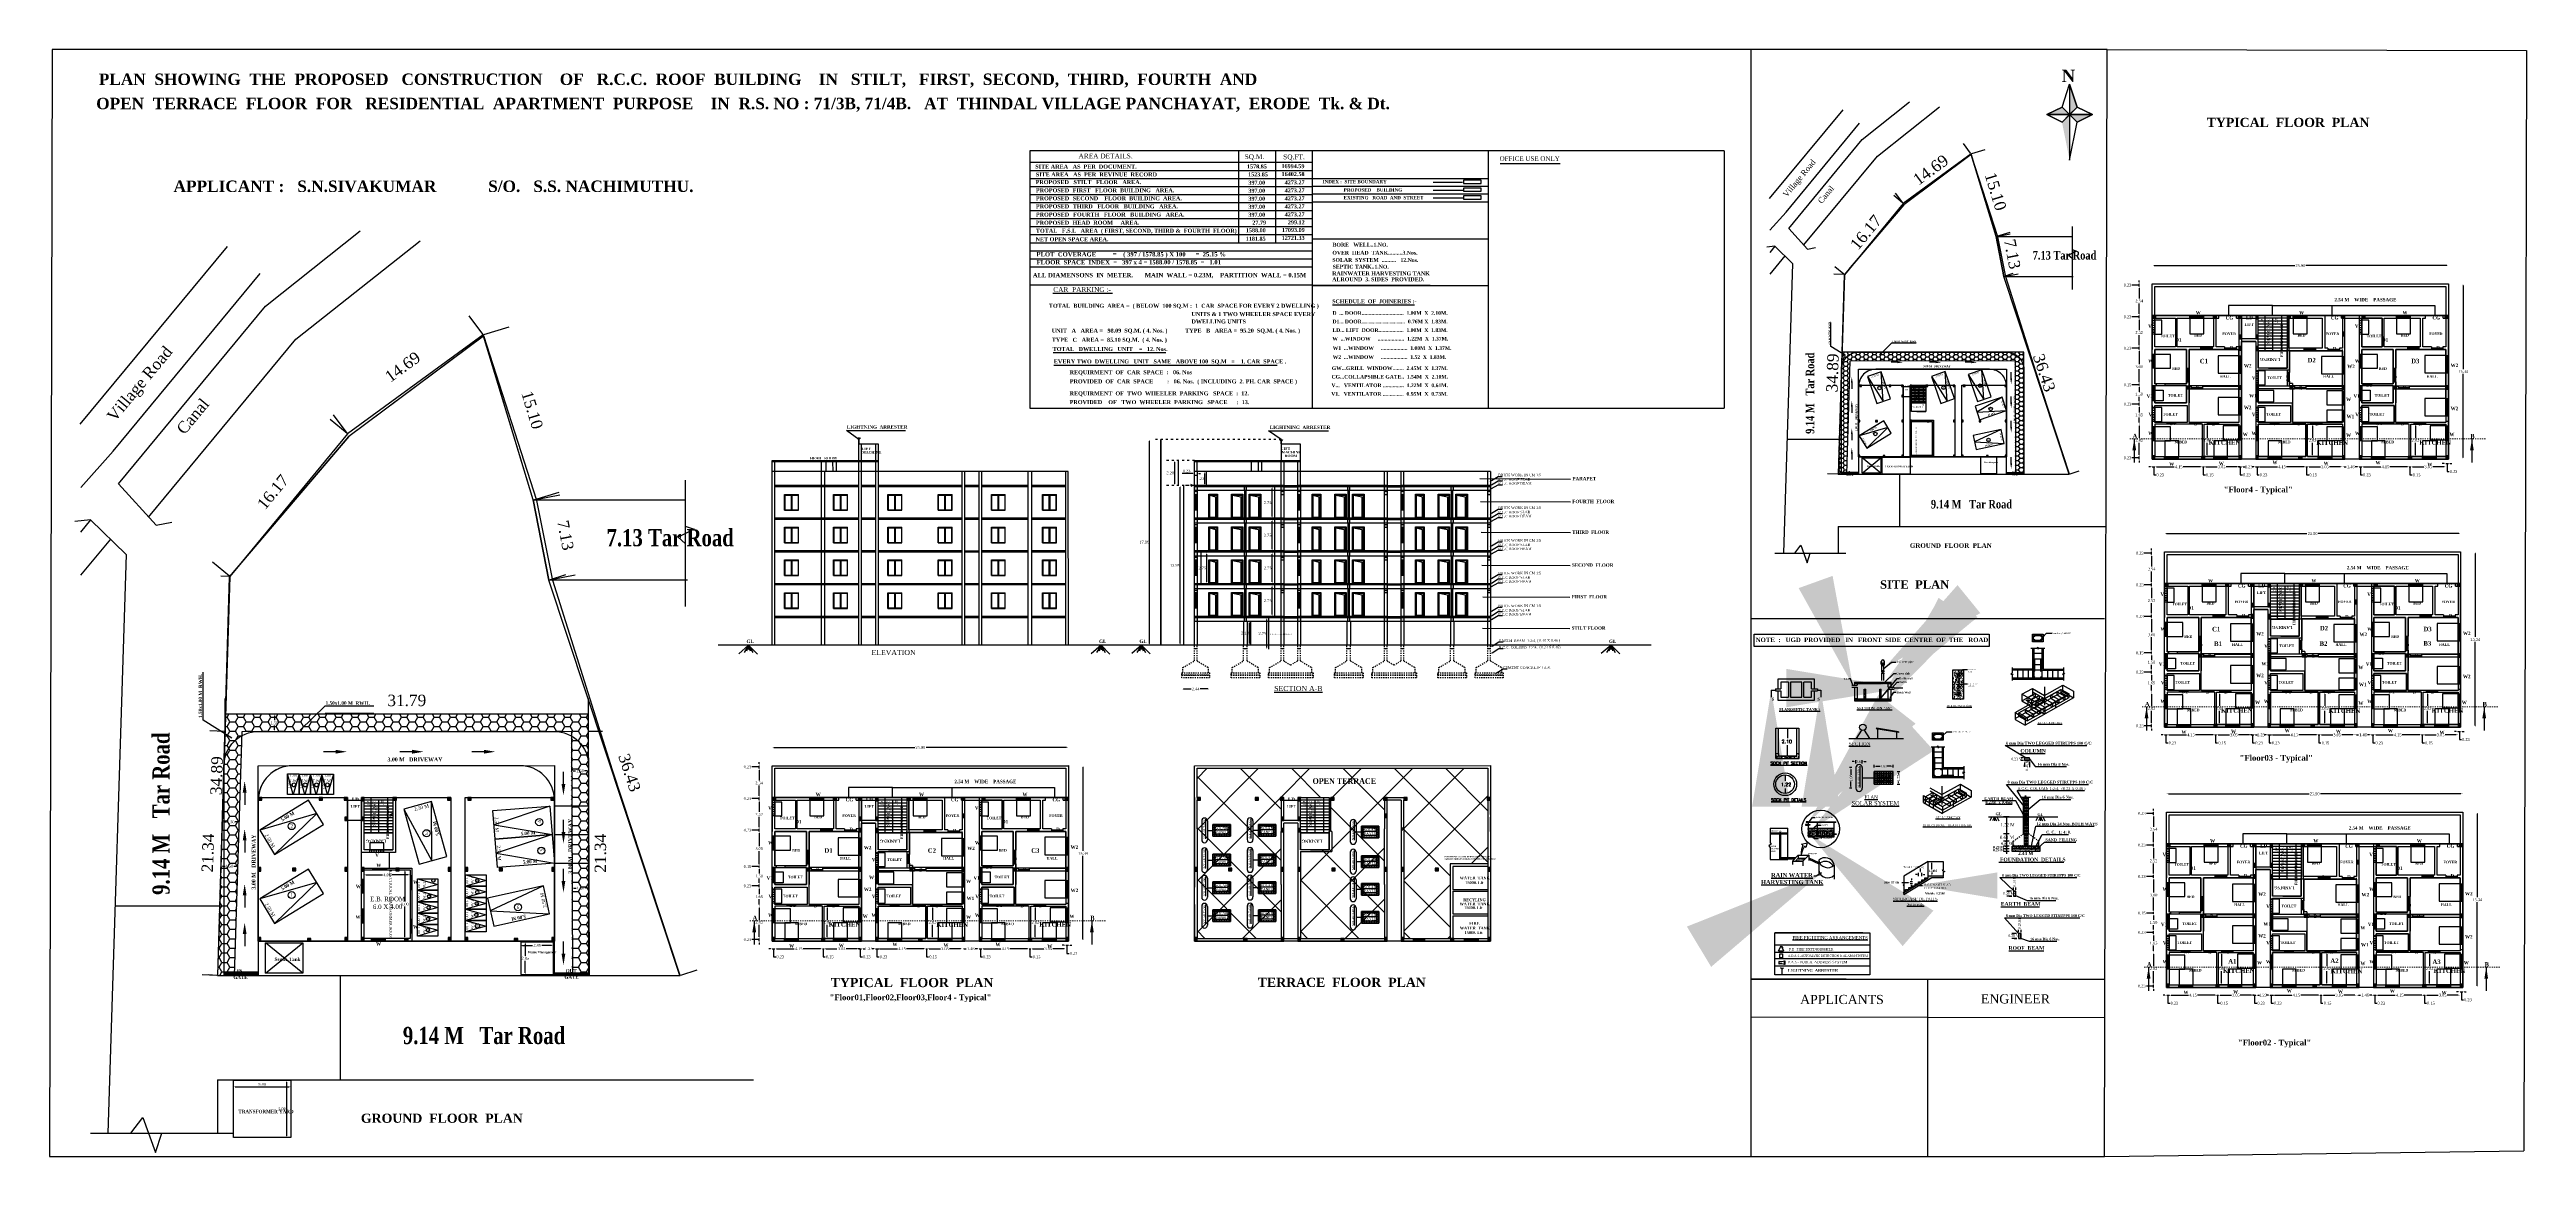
# Model space of a CAD drawing. Header units: metres. Extents: x 5 to 221, y 0 to 97.
import ezdxf
from ezdxf import colors
from ezdxf.entities.mleader import LeaderData, LeaderLine
from ezdxf.enums import TextEntityAlignment as Align
from ezdxf.math import Vec2, Vec3

# ---------------------------------------------------------------- set-up
doc = ezdxf.new("R2010")
doc.units = ezdxf.units.M
doc.header["$LTSCALE"] = 0.015
doc.linetypes.add('ACAD_ISO03W100', pattern=[30, 12, -18])
doc.linetypes.add('DASHED2', pattern=[9.525, 6.35, -3.175])
for name, color, linetype, lineweight in [('FLOOR-STILT', 7, 'Continuous', 50), ('FLOOR-TERRACE', 7, 'Continuous', 50), ('FLOOR01', 7, 'Continuous', 50), ('FLOOR02', 7, 'Continuous', 50), ('FLOOR03', 7, 'Continuous', 50), ('FLOOR04', 7, 'Continuous', 50)]:
    doc.layers.add(name, color=color, linetype=linetype, lineweight=lineweight)
doc.styles.add('ROMANS', font='romans.shx')
doc.styles.get("Standard").update_dxf_attribs({"font": 'times.ttf'})
doc.styles.add('style1', font='timesbd.ttf', dxfattribs={"width": 0.8, "height": 0.18})
doc.styles.add('style4', font='timesbd.ttf', dxfattribs={"height": 0.25})
doc.styles.add('VAR1', font='ARIALN.TTF')
doc.dimstyles.new('Copy of 0.25', dxfattribs={"dimtxt": 0.3, "dimasz": 0.5, "dimexe": 0.1, "dimexo": 0.4, "dimgap": 0.09, "dimtad": 0, "dimtih": 1, "dimtoh": 1, "dimzin": 0, "dimdsep": 46, "dimtxsty": 'Standard', "dimcen": 0.09, "dimclrt": 256, "dimadec": 0, "dimazin": 0, "dimtfac": 1, "dimtofl": 0, "dimtmove": 0, "dimatfit": 0, "dimfxl": 1, "dimtolj": 1, "dimtzin": 0, "dimarcsym": 0})
doc.dimstyles.new('Copy(4) of 0.25', dxfattribs={"dimtxt": 0.18, "dimasz": 0.18, "dimexe": 0.1, "dimexo": 0.4, "dimgap": 0.09, "dimtad": 0, "dimtih": 1, "dimtoh": 1, "dimzin": 0, "dimdsep": 46, "dimtxsty": 'Standard', "dimcen": 0.09, "dimclrt": 256, "dimadec": 0, "dimazin": 0, "dimtfac": 1, "dimtofl": 0, "dimtmove": 0, "dimatfit": 0, "dimfxl": 1, "dimtolj": 1, "dimtzin": 0, "dimarcsym": 0})
doc.dimstyles.new('Copy(6) of 0.25', dxfattribs={"dimtxt": 0.25, "dimasz": 0.25, "dimexe": 0.1, "dimexo": 0.4, "dimgap": 0.09, "dimtad": 0, "dimzin": 0, "dimdsep": 46, "dimtxsty": 'Standard', "dimcen": 0.09, "dimclrt": 256, "dimadec": 0, "dimazin": 0, "dimtfac": 1, "dimtofl": 0, "dimtmove": 0, "dimatfit": 0, "dimfxl": 1, "dimtolj": 1, "dimtzin": 0, "dimarcsym": 0})
doc.dimstyles.new('DIM BUIL', dxfattribs={"dimscale": 96, "dimtxt": 0.1, "dimasz": 0.1, "dimexe": 0.05, "dimexo": 0.05, "dimgap": 0.015625, "dimtad": 0, "dimtih": 1, "dimtoh": 1, "dimlfac": 0.0254, "dimzin": 1, "dimdsep": 46, "dimtxsty": 'VAR1', "dimblk": 'OBLIQUE', "dimcen": 0, "dimclrd": 1, "dimclre": 256, "dimclrt": 256, "dimadec": 0, "dimazin": 0, "dimtfac": 1, "dimtofl": 0, "dimtmove": 0, "dimatfit": 3, "dimfxl": 1, "dimtolj": 1, "dimtzin": 0, "dimlwd": -1, "dimlwe": -1, "dimarcsym": 0})
doc.dimstyles.new('EDCR DIMENSION', dxfattribs={"dimtxt": 0.18, "dimasz": 0.18, "dimexe": 0.1, "dimexo": 0.4, "dimgap": 0.09, "dimtad": 0, "dimtih": 1, "dimtoh": 1, "dimzin": 0, "dimdsep": 46, "dimtxsty": 'Standard', "dimcen": 0.09, "dimclrt": 256, "dimadec": 0, "dimazin": 0, "dimtfac": 1, "dimtofl": 0, "dimtmove": 0, "dimatfit": 0, "dimfxl": 1, "dimtolj": 1, "dimtzin": 0, "dimarcsym": 0})
doc.dimstyles.new('M', dxfattribs={"dimtxt": 0.25, "dimasz": 0.15, "dimexe": 0.15, "dimexo": 1.1, "dimgap": 0.09, "dimtad": 0, "dimtih": 1, "dimtoh": 1, "dimzin": 0, "dimdsep": 46, "dimtxsty": 'Standard', "dimcen": 0.09, "dimse1": 1, "dimse2": 1, "dimclrt": 256, "dimadec": 0, "dimazin": 0, "dimtfac": 1, "dimtofl": 0, "dimtmove": 0, "dimatfit": 3, "dimfxl": 1, "dimtolj": 1, "dimtzin": 0, "dimarcsym": 0})
doc.dimstyles.get("Standard").update_dxf_attribs({"dimtxt": 1, "dimasz": 0.25, "dimexe": 0.18, "dimexo": 0.0625, "dimgap": 0.09, "dimtad": 0, "dimzin": 0, "dimdsep": 46, "dimtxsty": 'Standard', "dimcen": 0.09, "dimsd1": 1, "dimsd2": 1, "dimadec": 0, "dimazin": 0, "dimtfac": 1, "dimtofl": 0, "dimtmove": 0, "dimatfit": 0, "dimfxl": 1, "dimtolj": 1, "dimtzin": 0, "dimarcsym": 0})
pattern_1 = [(90, (-1603.59068, 104.83728), (-0.145719568, 1e-16), []), (180, (-1603.59068, 104.83728), (-1e-16, -0.145719568), [])]
pattern_2 = [(90, (-1612.61145, 104.9878), (-0.145719568, 1e-16), []), (180, (-1612.61145, 104.9878), (-1e-16, -0.145719568), [])]
pattern_3 = [(90, (-1616.58493, 104.96981), (-0.145719568, 1e-16), []), (180, (-1616.58493, 104.96981), (-1e-16, -0.145719568), [])]

# ---------------------------------------------------------------- blocks, each defined once
blk = doc.blocks.new('*D2')
at = {"color": 0, "lineweight": -2, "transparency": 16777216}
for p, q in [((30.79, 63.23), (29.31, 64.45)), ((20.5, 50.75), (19.02, 51.97))]:
    blk.add_line(p, q, dxfattribs=at)
at = {"color": 0, "lineweight": -2, "transparency": 16777216, "insert": (24.31, 58.1), "char_height": 1, "attachment_point": 5, "rotation": 50.4866}
blk.add_mtext('\\A1;16.17', dxfattribs=at)
blk = doc.blocks.new('*D3')
at = {"color": 0, "lineweight": -2, "transparency": 16777216}
for p, q in [((42.66, 71.91), (41.48, 73.52)), ((30.8, 63.24), (29.62, 64.85))]:
    blk.add_line(p, q, dxfattribs=at)
at = {"color": 0, "lineweight": -2, "transparency": 16777216, "insert": (35.66, 69.04), "char_height": 1, "attachment_point": 5, "rotation": 36.1563}
blk.add_mtext('\\A1;14.69', dxfattribs=at)
blk = doc.blocks.new('*D4')
at = {"color": 0, "lineweight": -2, "transparency": 16777216}
for p, q in [((42.76, 71.87), (44.97, 72.55)), ((47.14, 57.42), (49.36, 58.1))]:
    blk.add_line(p, q, dxfattribs=at)
at = {"color": 0, "lineweight": -2, "transparency": 16777216, "insert": (46.99, 65.27), "char_height": 1, "attachment_point": 5, "rotation": 286.8889}
blk.add_mtext('\\A1;15.10', dxfattribs=at)
blk = doc.blocks.new('*D5')
at = {"color": 0, "lineweight": -2, "transparency": 16777216}
for p, q in [((47.15, 57.42), (49.4, 57.85)), ((48.49, 50.42), (50.75, 50.85))]:
    blk.add_line(p, q, dxfattribs=at)
at = {"color": 0, "lineweight": -2, "transparency": 16777216, "insert": (49.9, 54.32), "char_height": 1, "attachment_point": 5, "rotation": 280.8942}
blk.add_mtext('\\A1;7.13', dxfattribs=at)
blk = doc.blocks.new('*D6')
at = {"color": 0, "lineweight": -2, "transparency": 16777216}
for p, q in [((20.49, 50.72), (19.76, 50.74)), ((19.39, 15.84), (18.66, 15.87))]:
    blk.add_line(p, q, dxfattribs=at)
at = {"color": 0, "lineweight": -2, "transparency": 16777216, "insert": (19.39, 33.3), "char_height": 1, "attachment_point": 5, "rotation": 88.1998}
blk.add_mtext('\\A1;34.89', dxfattribs=at)
blk = doc.blocks.new('*D8')
at = {"layer": 'FLOOR01', "color": 0, "lineweight": -2, "transparency": 16777216}
for p, q in [((20.12, 37.23), (20.12, 40.04)), ((51.91, 37.24), (51.91, 40.05))]:
    blk.add_line(p, q, dxfattribs=at)
at = {"layer": 'FLOOR01', "color": 0, "lineweight": -2, "transparency": 16777216, "insert": (36.02, 39.87), "char_height": 1, "attachment_point": 5, "rotation": 0.0186}
blk.add_mtext('\\A1;31.79', dxfattribs=at)
blk = doc.blocks.new('*D9')
at = {"layer": 'FLOOR01', "color": 0, "lineweight": -2, "transparency": 16777216}
for p, q in [((51.98, 37.18), (53.14, 37.18)), ((51.98, 15.84), (53.14, 15.84))]:
    blk.add_line(p, q, dxfattribs=at)
at = {"layer": 'FLOOR01', "color": 0, "lineweight": -2, "transparency": 16777216, "insert": (52.96, 26.51), "char_height": 1, "attachment_point": 5, "rotation": 90}
blk.add_mtext('\\A1;21.34', dxfattribs=at)
blk = doc.blocks.new('*D7')
at = {"layer": 'FLOOR01', "color": 0, "lineweight": -2, "transparency": 16777216}
for p, q in [((20.06, 37.17), (18.78, 37.21)), ((19.39, 15.84), (18.11, 15.88))]:
    blk.add_line(p, q, dxfattribs=at)
at = {"layer": 'FLOOR01', "color": 0, "lineweight": -2, "transparency": 16777216, "insert": (18.62, 26.54), "char_height": 1, "attachment_point": 5, "rotation": 88.1998}
blk.add_mtext('\\A1;21.34', dxfattribs=at)
blk = doc.blocks.new('*D18')
at = {"color": 0, "lineweight": -2, "transparency": 16777216}
for p, q in [((103.96, 40.88), (104.63, 40.88)), ((106.1, 40.88), (105.43, 40.88))]:
    blk.add_line(p, q, dxfattribs=at)
for points in [[(103.96, 40.9), (103.96, 40.85), (103.81, 40.88)], [(106.1, 40.9), (106.1, 40.85), (106.25, 40.88)]]:
    blk.add_solid(points, dxfattribs=at)
at = {"transparency": 16777216, "insert": (105.03, 40.88), "char_height": 0.25, "attachment_point": 5}
blk.add_mtext('\\A1;2.44', dxfattribs=at)
blk = doc.blocks.new('*D10')
at = {"color": 0, "lineweight": -2, "transparency": 16777216}
blk.add_line((101, 44.86), (101, 62.56), dxfattribs=at)
for points in [[(100.98, 62.56), (101.03, 62.56), (101, 62.71)], [(100.98, 44.86), (101.03, 44.86), (101, 44.71)]]:
    blk.add_solid(points, dxfattribs=at)
at = {"transparency": 16777216, "insert": (100.53, 53.71), "char_height": 0.25, "attachment_point": 5}
blk.add_mtext('\\A1;17.99', dxfattribs=at)
blk = doc.blocks.new('*D11')
at = {"color": 0, "lineweight": -2, "transparency": 16777216}
blk.add_line((103.68, 44.86), (103.68, 58.52), dxfattribs=at)
for points in [[(103.65, 58.52), (103.7, 58.52), (103.68, 58.67)], [(103.65, 44.86), (103.7, 44.86), (103.68, 44.71)]]:
    blk.add_solid(points, dxfattribs=at)
at = {"transparency": 16777216, "insert": (103.21, 51.69), "char_height": 0.25, "attachment_point": 5}
blk.add_mtext('\\A1;13.95', dxfattribs=at)
blk = doc.blocks.new('*D12')
at = {"color": 0, "lineweight": -2, "transparency": 16777216}
blk.add_line((103.2, 58.82), (103.2, 60.71), dxfattribs=at)
for points in [[(103.18, 60.71), (103.23, 60.71), (103.2, 60.86)], [(103.18, 58.82), (103.23, 58.82), (103.2, 58.67)]]:
    blk.add_solid(points, dxfattribs=at)
at = {"transparency": 16777216, "insert": (102.8, 59.77), "char_height": 0.25, "attachment_point": 5}
blk.add_mtext('\\A1;2.20', dxfattribs=at)
blk = doc.blocks.new('*D13')
at = {"color": 0, "lineweight": -2, "transparency": 16777216}
blk.add_line((109.74, 44.86), (109.74, 46.66), dxfattribs=at)
for points in [[(109.72, 46.66), (109.77, 46.66), (109.74, 46.81)], [(109.72, 44.86), (109.77, 44.86), (109.74, 44.71)]]:
    blk.add_solid(points, dxfattribs=at)
at = {"transparency": 16777216, "insert": (109.34, 45.76), "char_height": 0.25, "attachment_point": 5}
blk.add_mtext('\\A1;2.10', dxfattribs=at)
blk = doc.blocks.new('*D14')
at = {"color": 0, "lineweight": -2, "transparency": 16777216}
blk.add_line((111.25, 44.51), (111.25, 46.96), dxfattribs=at)
at = {"color": 0, "lineweight": 30, "transparency": 16777216}
for points in [[(111.23, 46.96), (111.28, 46.96), (111.25, 47.11)], [(111.23, 44.51), (111.28, 44.51), (111.25, 44.36)]]:
    blk.add_solid(points, dxfattribs=at)
at = {"transparency": 16777216, "insert": (110.86, 45.74), "char_height": 0.25, "attachment_point": 5}
blk.add_mtext('\\A1;2.75', dxfattribs=at)
blk = doc.blocks.new('*D15')
at = {"layer": 'FLOOR01', "color": 0, "lineweight": -2, "transparency": 16777216}
blk.add_line((111.71, 47.38), (111.71, 49.82), dxfattribs=at)
at = {"layer": 'FLOOR01', "color": 0, "lineweight": 30, "transparency": 16777216}
for points in [[(111.69, 49.82), (111.74, 49.82), (111.71, 49.97)], [(111.69, 47.38), (111.74, 47.38), (111.71, 47.23)]]:
    blk.add_solid(points, dxfattribs=at)
at = {"layer": 'FLOOR01', "transparency": 16777216, "insert": (111.32, 48.6), "char_height": 0.25, "attachment_point": 5}
blk.add_mtext('\\A1;2.75', dxfattribs=at)
blk = doc.blocks.new('*D16')
at = {"color": 0, "lineweight": -2, "transparency": 16777216}
blk.add_line((105.83, 58.82), (105.83, 59.73), dxfattribs=at)
for points in [[(105.8, 59.73), (105.85, 59.73), (105.83, 59.88)], [(105.8, 58.82), (105.85, 58.82), (105.83, 58.67)]]:
    blk.add_solid(points, dxfattribs=at)
at = {"transparency": 16777216, "insert": (105.44, 59.27), "char_height": 0.25, "attachment_point": 5}
blk.add_mtext('\\A1;1.22', dxfattribs=at)
blk = doc.blocks.new('*D17')
at = {"color": 0, "lineweight": -2, "transparency": 16777216}
for p, q in [((104.77, 59.72), (103.84, 59.72)), ((105.3, 59.72), (105.45, 59.72))]:
    blk.add_line(p, q, dxfattribs=at)
for points in [[(104.77, 59.75), (104.77, 59.7), (104.92, 59.72)], [(105.3, 59.75), (105.3, 59.7), (105.15, 59.72)]]:
    blk.add_solid(points, dxfattribs=at)
at = {"transparency": 16777216, "insert": (104.23, 59.94), "char_height": 0.25, "attachment_point": 5}
blk.add_mtext('\\A1;0.23', dxfattribs=at)
blk = doc.blocks.new('_Oblique')
blk = doc.blocks.new('*D19')
at = {"color": 0, "lineweight": -2, "transparency": 16777216}
for p, q in [((48.49, 50.42), (49.92, 50.9)), ((60, 15.86), (61.42, 16.33))]:
    blk.add_line(p, q, dxfattribs=at)
at = {"color": 0, "lineweight": -2, "transparency": 16777216, "insert": (55.5, 33.56), "char_height": 1, "attachment_point": 5, "rotation": 288.4085}
blk.add_mtext('\\A1;36.43', dxfattribs=at)
blk = doc.blocks.new('*D20')
at = {"color": 0, "lineweight": -2, "transparency": 16777216}
for p, q in [((67.84, 18.17), (67.69, 18.17)), ((67.99, 18.17), (68.22, 18.17)), ((68.11, 18.17), (68.11, 17.46)), ((68.11, 17.46), (68.29, 17.46)), ((68.37, 18.17), (68.52, 18.17))]:
    blk.add_line(p, q, dxfattribs=at)
for points in [[(67.84, 18.19), (67.84, 18.14), (67.99, 18.17)], [(68.37, 18.19), (68.37, 18.14), (68.22, 18.17)]]:
    blk.add_solid(points, dxfattribs=at)
at = {"transparency": 16777216, "insert": (68.68, 17.46), "char_height": 0.25, "attachment_point": 5}
blk.add_mtext('\\A1;0.23', dxfattribs=at)
blk = doc.blocks.new('*D21')
at = {"color": 0, "lineweight": -2, "transparency": 16777216}
for p, q in [((68.37, 18.17), (69.9, 18.17)), ((72.22, 18.17), (70.7, 18.17))]:
    blk.add_line(p, q, dxfattribs=at)
for points in [[(68.37, 18.19), (68.37, 18.14), (68.22, 18.17)], [(72.22, 18.19), (72.22, 18.14), (72.37, 18.17)]]:
    blk.add_solid(points, dxfattribs=at)
at = {"transparency": 16777216, "insert": (70.3, 18.17), "char_height": 0.25, "attachment_point": 5}
blk.add_mtext('\\A1;4.15', dxfattribs=at)
blk = doc.blocks.new('*D22')
at = {"color": 0, "lineweight": -2, "transparency": 16777216}
for p, q in [((72.22, 18.17), (72.07, 18.17)), ((72.37, 18.17), (72.52, 18.17)), ((72.45, 18.17), (72.45, 17.46)), ((72.45, 17.46), (72.63, 17.46)), ((72.67, 18.17), (72.82, 18.17))]:
    blk.add_line(p, q, dxfattribs=at)
for points in [[(72.22, 18.19), (72.22, 18.14), (72.37, 18.17)], [(72.67, 18.19), (72.67, 18.14), (72.52, 18.17)]]:
    blk.add_solid(points, dxfattribs=at)
at = {"transparency": 16777216, "insert": (73.02, 17.46), "char_height": 0.25, "attachment_point": 5}
blk.add_mtext('\\A1;0.15', dxfattribs=at)
blk = doc.blocks.new('*D23')
at = {"color": 0, "lineweight": -2, "transparency": 16777216}
for p, q in [((72.67, 18.17), (73.65, 18.17)), ((75.42, 18.17), (74.44, 18.17))]:
    blk.add_line(p, q, dxfattribs=at)
for points in [[(72.67, 18.19), (72.67, 18.14), (72.52, 18.17)], [(75.42, 18.19), (75.42, 18.14), (75.57, 18.17)]]:
    blk.add_solid(points, dxfattribs=at)
at = {"transparency": 16777216, "insert": (74.05, 18.17), "char_height": 0.25, "attachment_point": 5}
blk.add_mtext('\\A1;3.05', dxfattribs=at)
blk = doc.blocks.new('*D24')
at = {"color": 0, "lineweight": -2, "transparency": 16777216}
for p, q in [((75.42, 18.17), (75.27, 18.17)), ((75.57, 18.17), (75.8, 18.17)), ((75.69, 18.17), (75.69, 17.46)), ((75.69, 17.46), (75.87, 17.46)), ((75.95, 18.17), (76.1, 18.17))]:
    blk.add_line(p, q, dxfattribs=at)
for points in [[(75.42, 18.19), (75.42, 18.14), (75.57, 18.17)], [(75.95, 18.19), (75.95, 18.14), (75.8, 18.17)]]:
    blk.add_solid(points, dxfattribs=at)
at = {"transparency": 16777216, "insert": (76.26, 17.46), "char_height": 0.25, "attachment_point": 5}
blk.add_mtext('\\A1;0.23', dxfattribs=at)
blk = doc.blocks.new('*D25')
at = {"color": 0, "lineweight": -2, "transparency": 16777216}
for p, q in [((75.65, 18.17), (75.5, 18.17)), ((77.18, 18.17), (77.33, 18.17))]:
    blk.add_line(p, q, dxfattribs=at)
for points in [[(75.65, 18.19), (75.65, 18.14), (75.8, 18.17)], [(77.18, 18.19), (77.18, 18.14), (77.03, 18.17)]]:
    blk.add_solid(points, dxfattribs=at)
at = {"transparency": 16777216, "insert": (76.42, 18.17), "char_height": 0.25, "attachment_point": 5}
blk.add_mtext('\\A1;1.23', dxfattribs=at)
blk = doc.blocks.new('*D26')
at = {"color": 0, "lineweight": -2, "transparency": 16777216}
for p, q in [((76.88, 18.17), (76.73, 18.17)), ((77.03, 18.17), (77.26, 18.17)), ((77.15, 18.17), (77.15, 17.46)), ((77.15, 17.46), (77.33, 17.46)), ((77.41, 18.17), (77.56, 18.17))]:
    blk.add_line(p, q, dxfattribs=at)
for points in [[(76.88, 18.19), (76.88, 18.14), (77.03, 18.17)], [(77.41, 18.19), (77.41, 18.14), (77.26, 18.17)]]:
    blk.add_solid(points, dxfattribs=at)
at = {"transparency": 16777216, "insert": (77.72, 17.46), "char_height": 0.25, "attachment_point": 5}
blk.add_mtext('\\A1;0.23', dxfattribs=at)
blk = doc.blocks.new('*D27')
at = {"color": 0, "lineweight": -2, "transparency": 16777216}
for p, q in [((77.41, 18.17), (78.94, 18.17)), ((81.26, 18.17), (79.74, 18.17))]:
    blk.add_line(p, q, dxfattribs=at)
for points in [[(77.41, 18.19), (77.41, 18.14), (77.26, 18.17)], [(81.26, 18.19), (81.26, 18.14), (81.41, 18.17)]]:
    blk.add_solid(points, dxfattribs=at)
at = {"transparency": 16777216, "insert": (79.34, 18.17), "char_height": 0.25, "attachment_point": 5}
blk.add_mtext('\\A1;4.15', dxfattribs=at)
blk = doc.blocks.new('*D28')
at = {"color": 0, "lineweight": -2, "transparency": 16777216}
for p, q in [((81.26, 18.17), (81.11, 18.17)), ((81.41, 18.17), (81.56, 18.17)), ((81.49, 18.17), (81.49, 17.46)), ((81.49, 17.46), (81.67, 17.46)), ((81.71, 18.17), (81.86, 18.17))]:
    blk.add_line(p, q, dxfattribs=at)
for points in [[(81.26, 18.19), (81.26, 18.14), (81.41, 18.17)], [(81.71, 18.19), (81.71, 18.14), (81.56, 18.17)]]:
    blk.add_solid(points, dxfattribs=at)
at = {"transparency": 16777216, "insert": (82.06, 17.46), "char_height": 0.25, "attachment_point": 5}
blk.add_mtext('\\A1;0.15', dxfattribs=at)
blk = doc.blocks.new('*D29')
at = {"color": 0, "lineweight": -2, "transparency": 16777216}
for p, q in [((81.71, 18.17), (82.7, 18.17)), ((84.46, 18.17), (83.48, 18.17))]:
    blk.add_line(p, q, dxfattribs=at)
for points in [[(81.71, 18.19), (81.71, 18.14), (81.56, 18.17)], [(84.46, 18.19), (84.46, 18.14), (84.61, 18.17)]]:
    blk.add_solid(points, dxfattribs=at)
at = {"transparency": 16777216, "insert": (83.09, 18.17), "char_height": 0.25, "attachment_point": 5}
blk.add_mtext('\\A1;3.05', dxfattribs=at)
blk = doc.blocks.new('*D30')
at = {"color": 0, "lineweight": -2, "transparency": 16777216}
for p, q in [((84.76, 18.17), (84.96, 18.17)), ((85.93, 18.17), (85.73, 18.17))]:
    blk.add_line(p, q, dxfattribs=at)
for points in [[(84.76, 18.19), (84.76, 18.14), (84.61, 18.17)], [(85.93, 18.19), (85.93, 18.14), (86.08, 18.17)]]:
    blk.add_solid(points, dxfattribs=at)
at = {"transparency": 16777216, "insert": (85.35, 18.17), "char_height": 0.25, "attachment_point": 5}
blk.add_mtext('\\A1;1.46', dxfattribs=at)
blk = doc.blocks.new('*D31')
at = {"color": 0, "lineweight": -2, "transparency": 16777216}
for p, q in [((85.93, 18.17), (85.78, 18.17)), ((86.08, 18.17), (86.31, 18.17)), ((86.19, 18.17), (86.19, 17.46)), ((86.19, 17.46), (86.37, 17.46)), ((86.46, 18.17), (86.61, 18.17))]:
    blk.add_line(p, q, dxfattribs=at)
for points in [[(85.93, 18.19), (85.93, 18.14), (86.08, 18.17)], [(86.46, 18.19), (86.46, 18.14), (86.31, 18.17)]]:
    blk.add_solid(points, dxfattribs=at)
at = {"transparency": 16777216, "insert": (86.76, 17.46), "char_height": 0.25, "attachment_point": 5}
blk.add_mtext('\\A1;0.23', dxfattribs=at)
blk = doc.blocks.new('*D32')
at = {"color": 0, "lineweight": -2, "transparency": 16777216}
for p, q in [((86.46, 18.17), (87.99, 18.17)), ((90.31, 18.17), (88.78, 18.17))]:
    blk.add_line(p, q, dxfattribs=at)
for points in [[(86.46, 18.19), (86.46, 18.14), (86.31, 18.17)], [(90.31, 18.19), (90.31, 18.14), (90.46, 18.17)]]:
    blk.add_solid(points, dxfattribs=at)
at = {"transparency": 16777216, "insert": (88.38, 18.17), "char_height": 0.25, "attachment_point": 5}
blk.add_mtext('\\A1;4.15', dxfattribs=at)
blk = doc.blocks.new('*D33')
at = {"color": 0, "lineweight": -2, "transparency": 16777216}
for p, q in [((90.31, 18.17), (90.16, 18.17)), ((90.46, 18.17), (90.61, 18.17)), ((90.53, 18.17), (90.53, 17.46)), ((90.53, 17.46), (90.71, 17.46)), ((90.76, 18.17), (90.91, 18.17))]:
    blk.add_line(p, q, dxfattribs=at)
for points in [[(90.31, 18.19), (90.31, 18.14), (90.46, 18.17)], [(90.76, 18.19), (90.76, 18.14), (90.61, 18.17)]]:
    blk.add_solid(points, dxfattribs=at)
at = {"transparency": 16777216, "insert": (91.11, 17.46), "char_height": 0.25, "attachment_point": 5}
blk.add_mtext('\\A1;0.15', dxfattribs=at)
blk = doc.blocks.new('*D34')
at = {"color": 0, "lineweight": -2, "transparency": 16777216}
for p, q in [((90.76, 18.17), (91.74, 18.17)), ((93.51, 18.17), (92.53, 18.17))]:
    blk.add_line(p, q, dxfattribs=at)
for points in [[(90.76, 18.19), (90.76, 18.14), (90.61, 18.17)], [(93.51, 18.19), (93.51, 18.14), (93.66, 18.17)]]:
    blk.add_solid(points, dxfattribs=at)
at = {"transparency": 16777216, "insert": (92.13, 18.17), "char_height": 0.25, "attachment_point": 5}
blk.add_mtext('\\A1;3.05', dxfattribs=at)
blk = doc.blocks.new('*D35')
at = {"color": 0, "lineweight": -2, "transparency": 16777216}
for p, q in [((93.51, 18.47), (93.36, 18.47)), ((93.66, 18.47), (93.89, 18.47)), ((93.77, 18.47), (93.77, 17.76)), ((93.77, 17.76), (93.95, 17.76)), ((94.04, 18.47), (94.19, 18.47))]:
    blk.add_line(p, q, dxfattribs=at)
for points in [[(93.51, 18.49), (93.51, 18.44), (93.66, 18.47)], [(94.04, 18.49), (94.04, 18.44), (93.89, 18.47)]]:
    blk.add_solid(points, dxfattribs=at)
at = {"transparency": 16777216, "insert": (94.34, 17.76), "char_height": 0.25, "attachment_point": 5}
blk.add_mtext('\\A1;0.23', dxfattribs=at)
blk = doc.blocks.new('*D36')
at = {"color": 0, "lineweight": -2, "transparency": 16777216}
for p, q in [((68.14, 35.77), (80.45, 35.77)), ((93.74, 35.77), (81.44, 35.77))]:
    blk.add_line(p, q, dxfattribs=at)
for points in [[(68.14, 35.79), (68.14, 35.74), (67.99, 35.77)], [(93.74, 35.79), (93.74, 35.74), (93.89, 35.77)]]:
    blk.add_solid(points, dxfattribs=at)
at = {"transparency": 16777216, "insert": (80.94, 35.77), "char_height": 0.25, "attachment_point": 5}
blk.add_mtext('\\A1;25.90', dxfattribs=at)
blk = doc.blocks.new('*D37')
at = {"color": 0, "lineweight": -2, "transparency": 16777216}
for p, q in [((66.39, 18.96), (66.21, 18.96)), ((66.84, 18.96), (66.39, 18.96)), ((66.84, 19.22), (66.84, 19.37)), ((66.84, 18.84), (66.84, 19.07)), ((66.84, 18.69), (66.84, 18.54))]:
    blk.add_line(p, q, dxfattribs=at)
for points in [[(66.82, 19.22), (66.87, 19.22), (66.84, 19.07)], [(66.82, 18.69), (66.87, 18.69), (66.84, 18.84)]]:
    blk.add_solid(points, dxfattribs=at)
at = {"transparency": 16777216, "insert": (65.82, 18.96), "char_height": 0.25, "attachment_point": 5}
blk.add_mtext('\\A1;0.23', dxfattribs=at)
blk = doc.blocks.new('*D38')
at = {"color": 0, "lineweight": -2, "transparency": 16777216}
for p, q in [((66.84, 21.74), (66.84, 20.7)), ((66.84, 19.22), (66.84, 20.26))]:
    blk.add_line(p, q, dxfattribs=at)
for points in [[(66.82, 21.74), (66.87, 21.74), (66.84, 21.89)], [(66.82, 19.22), (66.87, 19.22), (66.84, 19.07)]]:
    blk.add_solid(points, dxfattribs=at)
at = {"transparency": 16777216, "insert": (66.84, 20.48), "char_height": 0.25, "attachment_point": 5}
blk.add_mtext('\\A1;2.82', dxfattribs=at)
blk = doc.blocks.new('*D39')
at = {"color": 0, "lineweight": -2, "transparency": 16777216}
for p, q in [((66.84, 23.39), (66.84, 22.93)), ((66.84, 22.04), (66.84, 22.5))]:
    blk.add_line(p, q, dxfattribs=at)
for points in [[(66.82, 23.39), (66.87, 23.39), (66.84, 23.54)], [(66.82, 22.04), (66.87, 22.04), (66.84, 21.89)]]:
    blk.add_solid(points, dxfattribs=at)
at = {"transparency": 16777216, "insert": (66.84, 22.72), "char_height": 0.25, "attachment_point": 5}
blk.add_mtext('\\A1;1.65', dxfattribs=at)
blk = doc.blocks.new('*D40')
at = {"color": 0, "lineweight": -2, "transparency": 16777216}
for p, q in [((66.84, 23.92), (66.84, 24.07)), ((66.39, 23.66), (66.21, 23.66)), ((66.84, 23.66), (66.39, 23.66)), ((66.84, 23.54), (66.84, 23.77)), ((66.84, 23.39), (66.84, 23.24))]:
    blk.add_line(p, q, dxfattribs=at)
for points in [[(66.82, 23.92), (66.87, 23.92), (66.84, 23.77)], [(66.82, 23.39), (66.87, 23.39), (66.84, 23.54)]]:
    blk.add_solid(points, dxfattribs=at)
at = {"transparency": 16777216, "insert": (65.82, 23.66), "char_height": 0.25, "attachment_point": 5}
blk.add_mtext('\\A1;0.23', dxfattribs=at)
blk = doc.blocks.new('*D41')
at = {"color": 0, "lineweight": -2, "transparency": 16777216}
for p, q in [((66.84, 25.12), (66.84, 24.74)), ((66.84, 23.92), (66.84, 24.3))]:
    blk.add_line(p, q, dxfattribs=at)
for points in [[(66.82, 25.12), (66.87, 25.12), (66.84, 25.27)], [(66.82, 23.92), (66.87, 23.92), (66.84, 23.77)]]:
    blk.add_solid(points, dxfattribs=at)
at = {"transparency": 16777216, "insert": (66.84, 24.52), "char_height": 0.25, "attachment_point": 5}
blk.add_mtext('\\A1;1.50', dxfattribs=at)
blk = doc.blocks.new('*D42')
at = {"color": 0, "lineweight": -2, "transparency": 16777216}
for p, q in [((66.39, 25.35), (66.21, 25.35)), ((66.84, 25.35), (66.39, 25.35)), ((66.84, 25.57), (66.84, 25.72)), ((66.84, 25.27), (66.84, 25.42)), ((66.84, 25.12), (66.84, 24.97))]:
    blk.add_line(p, q, dxfattribs=at)
for points in [[(66.82, 25.57), (66.87, 25.57), (66.84, 25.42)], [(66.82, 25.12), (66.87, 25.12), (66.84, 25.27)]]:
    blk.add_solid(points, dxfattribs=at)
at = {"transparency": 16777216, "insert": (65.82, 25.35), "char_height": 0.25, "attachment_point": 5}
blk.add_mtext('\\A1;0.15', dxfattribs=at)
blk = doc.blocks.new('*D43')
at = {"color": 0, "lineweight": -2, "transparency": 16777216}
for p, q in [((66.84, 28.27), (66.84, 27.14)), ((66.84, 25.57), (66.84, 26.7))]:
    blk.add_line(p, q, dxfattribs=at)
for points in [[(66.82, 28.27), (66.87, 28.27), (66.84, 28.42)], [(66.82, 25.57), (66.87, 25.57), (66.84, 25.42)]]:
    blk.add_solid(points, dxfattribs=at)
at = {"transparency": 16777216, "insert": (66.84, 26.92), "char_height": 0.25, "attachment_point": 5}
blk.add_mtext('\\A1;3.00', dxfattribs=at)
blk = doc.blocks.new('*D44')
at = {"color": 0, "lineweight": -2, "transparency": 16777216}
for p, q in [((66.39, 28.54), (66.21, 28.54)), ((66.84, 28.54), (66.39, 28.54)), ((66.84, 28.8), (66.84, 28.95)), ((66.84, 28.42), (66.84, 28.65)), ((66.84, 28.27), (66.84, 28.12))]:
    blk.add_line(p, q, dxfattribs=at)
for points in [[(66.82, 28.8), (66.87, 28.8), (66.84, 28.65)], [(66.82, 28.27), (66.87, 28.27), (66.84, 28.42)]]:
    blk.add_solid(points, dxfattribs=at)
at = {"transparency": 16777216, "insert": (65.82, 28.54), "char_height": 0.25, "attachment_point": 5}
blk.add_mtext('\\A1;0.23', dxfattribs=at)
blk = doc.blocks.new('*D45')
at = {"color": 0, "lineweight": -2, "transparency": 16777216}
for p, q in [((66.84, 31.02), (66.84, 30.13)), ((66.84, 28.8), (66.84, 29.69))]:
    blk.add_line(p, q, dxfattribs=at)
for points in [[(66.82, 31.02), (66.87, 31.02), (66.84, 31.17)], [(66.82, 28.8), (66.87, 28.8), (66.84, 28.65)]]:
    blk.add_solid(points, dxfattribs=at)
at = {"transparency": 16777216, "insert": (66.84, 29.91), "char_height": 0.25, "attachment_point": 5}
blk.add_mtext('\\A1;2.52', dxfattribs=at)
blk = doc.blocks.new('*D46')
at = {"color": 0, "lineweight": -2, "transparency": 16777216}
for p, q in [((66.39, 31.29), (66.21, 31.29)), ((66.84, 31.29), (66.39, 31.29)), ((66.84, 31.55), (66.84, 31.7)), ((66.84, 31.17), (66.84, 31.4)), ((66.84, 31.02), (66.84, 30.87))]:
    blk.add_line(p, q, dxfattribs=at)
for points in [[(66.82, 31.55), (66.87, 31.55), (66.84, 31.4)], [(66.82, 31.02), (66.87, 31.02), (66.84, 31.17)]]:
    blk.add_solid(points, dxfattribs=at)
at = {"transparency": 16777216, "insert": (65.82, 31.29), "char_height": 0.25, "attachment_point": 5}
blk.add_mtext('\\A1;0.23', dxfattribs=at)
blk = doc.blocks.new('*D47')
at = {"color": 0, "lineweight": -2, "transparency": 16777216}
for p, q in [((66.84, 33.79), (66.84, 32.89)), ((66.84, 31.55), (66.84, 32.45))]:
    blk.add_line(p, q, dxfattribs=at)
for points in [[(66.82, 33.79), (66.87, 33.79), (66.84, 33.94)], [(66.82, 31.55), (66.87, 31.55), (66.84, 31.4)]]:
    blk.add_solid(points, dxfattribs=at)
at = {"transparency": 16777216, "insert": (66.84, 32.67), "char_height": 0.25, "attachment_point": 5}
blk.add_mtext('\\A1;2.54', dxfattribs=at)
blk = doc.blocks.new('*D48')
at = {"color": 0, "lineweight": -2, "transparency": 16777216}
for p, q in [((66.39, 34.06), (66.21, 34.06)), ((66.84, 34.06), (66.39, 34.06)), ((66.84, 34.32), (66.84, 34.47)), ((66.84, 33.94), (66.84, 34.17)), ((66.84, 33.79), (66.84, 33.64))]:
    blk.add_line(p, q, dxfattribs=at)
for points in [[(66.82, 34.32), (66.87, 34.32), (66.84, 34.17)], [(66.82, 33.79), (66.87, 33.79), (66.84, 33.94)]]:
    blk.add_solid(points, dxfattribs=at)
at = {"transparency": 16777216, "insert": (65.82, 34.06), "char_height": 0.25, "attachment_point": 5}
blk.add_mtext('\\A1;0.23', dxfattribs=at)
blk = doc.blocks.new('*D49')
at = {"layer": 'FLOOR-STILT', "color": 0, "lineweight": -2, "transparency": 16777216}
for p, q in [((95.17, 34.03), (95.17, 26.73)), ((95.17, 18.99), (95.17, 26.29))]:
    blk.add_line(p, q, dxfattribs=at)
at = {"layer": 'FLOOR-STILT', "color": 0, "lineweight": 30, "transparency": 16777216}
for points in [[(95.15, 34.03), (95.2, 34.03), (95.17, 34.18)], [(95.15, 18.99), (95.2, 18.99), (95.17, 18.84)]]:
    blk.add_solid(points, dxfattribs=at)
at = {"layer": 'FLOOR-STILT', "lineweight": -2, "transparency": 16777216, "insert": (95.17, 26.51), "char_height": 0.25, "attachment_point": 5}
blk.add_mtext('\\A1;15.34', dxfattribs=at)
blk = doc.blocks.new('*D50')
at = {"color": 0, "lineweight": -2, "transparency": 16777216}
for p, q in [((166.87, 83.38), (166.09, 84.03)), ((161.73, 77.15), (160.95, 77.79))]:
    blk.add_line(p, q, dxfattribs=at)
at = {"color": 0, "transparency": 16777216, "insert": (163.66, 80.8), "char_height": 1, "attachment_point": 5, "rotation": 50.4866}
blk.add_mtext('\\A1;16.17', dxfattribs=at)
blk = doc.blocks.new('*D51')
at = {"color": 0, "lineweight": -2, "transparency": 16777216}
for p, q in [((172.82, 87.73), (172.19, 88.58)), ((166.89, 83.39), (166.26, 84.25))]:
    blk.add_line(p, q, dxfattribs=at)
at = {"color": 0, "transparency": 16777216, "insert": (169.33, 86.27), "char_height": 1, "attachment_point": 5, "rotation": 36.1563}
blk.add_mtext('\\A1;14.69', dxfattribs=at)
blk = doc.blocks.new('*D53')
at = {"color": 0, "lineweight": -2, "transparency": 16777216}
for p, q in [((172.91, 87.7), (174.08, 88.05)), ((175.11, 80.47), (176.27, 80.82))]:
    blk.add_line(p, q, dxfattribs=at)
at = {"color": 0, "transparency": 16777216, "insert": (175, 84.38), "char_height": 1, "attachment_point": 5, "rotation": 286.8889}
blk.add_mtext('\\A1;15.10', dxfattribs=at)
blk = doc.blocks.new('*D52')
at = {"color": 0, "lineweight": -2, "transparency": 16777216}
for p, q in [((175.11, 80.46), (176.29, 80.69)), ((175.78, 76.96), (176.97, 77.19))]:
    blk.add_line(p, q, dxfattribs=at)
at = {"color": 0, "transparency": 16777216, "insert": (176.46, 78.91), "char_height": 1, "attachment_point": 5, "rotation": 280.8942}
blk.add_mtext('\\A1;7.13', dxfattribs=at)
blk = doc.blocks.new('*D54')
at = {"color": 0, "lineweight": -2, "transparency": 16777216}
for p, q in [((161.72, 77.11), (160.84, 77.14)), ((161.17, 59.67), (160.29, 59.7))]:
    blk.add_line(p, q, dxfattribs=at)
at = {"color": 0, "transparency": 16777216, "insert": (160.74, 68.52), "char_height": 1, "attachment_point": 5, "rotation": 88.1998}
blk.add_mtext('\\A1;34.89', dxfattribs=at)
blk = doc.blocks.new('*D55')
at = {"color": 0, "lineweight": -2, "transparency": 16777216}
for p, q in [((175.78, 76.97), (176.55, 77.23)), ((181.53, 59.69), (182.3, 59.95))]:
    blk.add_line(p, q, dxfattribs=at)
at = {"color": 0, "transparency": 16777216, "insert": (179.25, 68.53), "char_height": 1, "attachment_point": 5, "rotation": 288.4085}
blk.add_mtext('\\A1;36.43', dxfattribs=at)
blk = doc.blocks.new('*D56')
at = {"layer": 'FLOOR-STILT', "color": 0, "lineweight": -2, "transparency": 16777216}
for p, q in [((46.14, 18.46), (47.02, 18.46)), ((48.69, 18.46), (47.82, 18.46))]:
    blk.add_line(p, q, dxfattribs=at)
at = {"layer": 'FLOOR-STILT', "color": 0, "lineweight": 30, "transparency": 16777216}
for points in [[(46.14, 18.49), (46.14, 18.44), (45.99, 18.46)], [(48.69, 18.49), (48.69, 18.44), (48.84, 18.46)]]:
    blk.add_solid(points, dxfattribs=at)
at = {"layer": 'FLOOR-STILT', "lineweight": -2, "transparency": 16777216, "insert": (47.42, 18.46), "char_height": 0.25, "attachment_point": 5}
blk.add_mtext('\\A1;2.85', dxfattribs=at)
blk = doc.blocks.new('*D57')
at = {"layer": 'FLOOR-STILT', "color": 0, "lineweight": -2, "transparency": 16777216}
for p, q in [((46.38, 18.6), (46.38, 17.54)), ((46.38, 16.05), (46.38, 17.11))]:
    blk.add_line(p, q, dxfattribs=at)
at = {"layer": 'FLOOR-STILT', "color": 0, "lineweight": 30, "transparency": 16777216}
for points in [[(46.36, 18.6), (46.41, 18.6), (46.38, 18.75)], [(46.36, 16.05), (46.41, 16.05), (46.38, 15.9)]]:
    blk.add_solid(points, dxfattribs=at)
at = {"layer": 'FLOOR-STILT', "lineweight": -2, "transparency": 16777216, "insert": (46.38, 17.33), "char_height": 0.25, "attachment_point": 5}
blk.add_mtext('\\A1;2.85', dxfattribs=at)
blk = doc.blocks.new('*D58')
at = {"color": 0, "lineweight": -2, "transparency": 16777216}
blk.add_line((106, 50.24), (106, 52.68), dxfattribs=at)
for points in [[(105.98, 52.68), (106.03, 52.68), (106, 52.83)], [(105.98, 50.24), (106.03, 50.24), (106, 50.09)]]:
    blk.add_solid(points, dxfattribs=at)
at = {"transparency": 16777216, "insert": (105.6, 51.46), "char_height": 0.25, "attachment_point": 5}
blk.add_mtext('\\A1;2.75', dxfattribs=at)
blk = doc.blocks.new('*D59')
at = {"layer": 'FLOOR-STILT', "color": 0, "lineweight": -2, "transparency": 16777216}
for p, q in [((72.79, 21.74), (72.79, 20.7)), ((72.79, 19.22), (72.79, 20.26))]:
    blk.add_line(p, q, dxfattribs=at)
at = {"layer": 'FLOOR-STILT', "color": 0, "lineweight": 30, "transparency": 16777216}
for points in [[(72.77, 21.74), (72.82, 21.74), (72.79, 21.89)], [(72.77, 19.22), (72.82, 19.22), (72.79, 19.07)]]:
    blk.add_solid(points, dxfattribs=at)
at = {"layer": 'FLOOR-STILT', "lineweight": 30, "transparency": 16777216, "insert": (72.79, 20.48), "char_height": 0.25, "attachment_point": 5}
blk.add_mtext('\\A1;2.82', dxfattribs=at)
blk = doc.blocks.new('*D60')
at = {"layer": 'FLOOR-STILT', "color": 0, "lineweight": -2, "transparency": 16777216}
for p, q in [((82, 21.74), (82, 20.7)), ((82, 19.22), (82, 20.26))]:
    blk.add_line(p, q, dxfattribs=at)
at = {"layer": 'FLOOR-STILT', "color": 0, "lineweight": 30, "transparency": 16777216}
for points in [[(81.98, 21.74), (82.03, 21.74), (82, 21.89)], [(81.98, 19.22), (82.03, 19.22), (82, 19.07)]]:
    blk.add_solid(points, dxfattribs=at)
at = {"layer": 'FLOOR-STILT', "lineweight": 30, "transparency": 16777216, "insert": (82, 20.48), "char_height": 0.25, "attachment_point": 5}
blk.add_mtext('\\A1;2.82', dxfattribs=at)
blk = doc.blocks.new('*D61')
at = {"layer": 'FLOOR-STILT', "color": 0, "lineweight": -2, "transparency": 16777216}
for p, q in [((91, 21.74), (91, 20.7)), ((91, 19.22), (91, 20.26))]:
    blk.add_line(p, q, dxfattribs=at)
at = {"layer": 'FLOOR-STILT', "color": 0, "lineweight": 30, "transparency": 16777216}
for points in [[(90.98, 21.74), (91.03, 21.74), (91, 21.89)], [(90.98, 19.22), (91.03, 19.22), (91, 19.07)]]:
    blk.add_solid(points, dxfattribs=at)
at = {"layer": 'FLOOR-STILT', "lineweight": 30, "transparency": 16777216, "insert": (91, 20.48), "char_height": 0.25, "attachment_point": 5}
blk.add_mtext('\\A1;2.82', dxfattribs=at)
blk = doc.blocks.new('*D62')
at = {"layer": 'FLOOR-STILT', "color": 0, "lineweight": -2, "transparency": 16777216}
for p, q in [((19.9, 25.4), (20.12, 25.39)), ((21.1, 25.36), (20.89, 25.37))]:
    blk.add_line(p, q, dxfattribs=at)
at = {"layer": 'FLOOR-STILT', "color": 0, "lineweight": 30, "transparency": 16777216}
for points in [[(19.9, 25.42), (19.9, 25.37), (19.75, 25.4)], [(21.1, 25.38), (21.1, 25.33), (21.25, 25.35)]]:
    blk.add_solid(points, dxfattribs=at)
at = {"layer": 'FLOOR-STILT', "lineweight": 30, "transparency": 16777216, "insert": (20.5, 25.38), "char_height": 0.25, "attachment_point": 5}
blk.add_mtext('\\A1;1.50', dxfattribs=at)
blk = doc.blocks.new('*D63')
at = {"layer": 'FLOOR-STILT', "color": 0, "lineweight": -2, "transparency": 16777216}
for p, q in [((50.62, 23.47), (50.84, 23.47)), ((51.82, 23.48), (51.61, 23.47))]:
    blk.add_line(p, q, dxfattribs=at)
at = {"layer": 'FLOOR-STILT', "color": 0, "lineweight": 30, "transparency": 16777216}
for points in [[(50.62, 23.5), (50.62, 23.45), (50.47, 23.47)], [(51.82, 23.5), (51.82, 23.45), (51.97, 23.48)]]:
    blk.add_solid(points, dxfattribs=at)
at = {"layer": 'FLOOR-STILT', "lineweight": 30, "transparency": 16777216, "insert": (51.22, 23.47), "char_height": 0.25, "attachment_point": 5}
blk.add_mtext('\\A1;1.50', dxfattribs=at)
blk = doc.blocks.new('*D64')
at = {"color": 0, "lineweight": -2, "transparency": 16777216}
blk.add_line((21.02, 6.09), (25.72, 6.09), dxfattribs=at)
at = {"color": 0, "lineweight": 30, "transparency": 16777216}
for points in [[(21.02, 6.11), (21.02, 6.06), (20.87, 6.09)], [(25.72, 6.11), (25.72, 6.06), (25.87, 6.09)]]:
    blk.add_solid(points, dxfattribs=at)
at = {"transparency": 16777216, "insert": (23.37, 6.31), "char_height": 0.25, "attachment_point": 5}
blk.add_mtext('\\A1;5.00', dxfattribs=at)
blk = doc.blocks.new('*D65')
at = {"color": 0, "lineweight": -2, "transparency": 16777216}
blk.add_line((25.5, 6.51), (25.5, 1.81), dxfattribs=at)
at = {"color": 0, "lineweight": 30, "transparency": 16777216}
for points in [[(25.47, 6.51), (25.52, 6.51), (25.5, 6.66)], [(25.47, 1.81), (25.52, 1.81), (25.5, 1.66)]]:
    blk.add_solid(points, dxfattribs=at)
at = {"transparency": 16777216, "insert": (25.1, 4.16), "char_height": 0.25, "attachment_point": 5}
blk.add_mtext('\\A1;5.00', dxfattribs=at)
blk = doc.blocks.new('*D66')
at = {"layer": 'FLOOR-STILT', "color": 0, "lineweight": -2, "transparency": 16777216}
for p, q in [((35.85, 24.92), (35.85, 22.29)), ((35.85, 19.22), (35.85, 21.85))]:
    blk.add_line(p, q, dxfattribs=at)
at = {"layer": 'FLOOR-STILT', "color": 0, "lineweight": 30, "transparency": 16777216}
for points in [[(35.83, 24.92), (35.88, 24.92), (35.85, 25.07)], [(35.83, 19.22), (35.88, 19.22), (35.85, 19.07)]]:
    blk.add_solid(points, dxfattribs=at)
at = {"layer": 'FLOOR-STILT', "lineweight": -2, "transparency": 16777216, "insert": (35.85, 22.07), "char_height": 0.25, "attachment_point": 5}
blk.add_mtext('\\A1;6.00', dxfattribs=at)
blk = doc.blocks.new('*D67')
at = {"layer": 'FLOOR-STILT', "color": 0, "lineweight": -2, "transparency": 16777216}
for p, q in [((32.45, 24.62), (33.9, 24.62)), ((36.15, 24.62), (34.7, 24.62))]:
    blk.add_line(p, q, dxfattribs=at)
at = {"layer": 'FLOOR-STILT', "color": 0, "lineweight": 30, "transparency": 16777216}
for points in [[(32.45, 24.65), (32.45, 24.6), (32.3, 24.62)], [(36.15, 24.65), (36.15, 24.6), (36.3, 24.62)]]:
    blk.add_solid(points, dxfattribs=at)
at = {"layer": 'FLOOR-STILT', "lineweight": -2, "transparency": 16777216, "insert": (34.3, 24.62), "char_height": 0.25, "attachment_point": 5}
blk.add_mtext('\\A1;4.00', dxfattribs=at)
blk = doc.blocks.new('*D68')
at = {"color": 0, "lineweight": -2, "transparency": 16777216}
for p, q in [((24.45, 38.52), (24.45, 38.14)), ((24.45, 37.32), (24.45, 37.7))]:
    blk.add_line(p, q, dxfattribs=at)
at = {"color": 0, "lineweight": 30, "transparency": 16777216}
for points in [[(24.43, 38.52), (24.48, 38.52), (24.45, 38.67)], [(24.43, 37.32), (24.48, 37.32), (24.45, 37.17)]]:
    blk.add_solid(points, dxfattribs=at)
at = {"lineweight": 30, "transparency": 16777216, "insert": (24.45, 37.92), "char_height": 0.25, "attachment_point": 5}
blk.add_mtext('\\A1;1.50', dxfattribs=at)
blk = doc.blocks.new('*D69')
at = {"layer": 'FLOOR-STILT', "color": 0, "lineweight": -2, "transparency": 16777216}
for p, q in [((50.58, 33.72), (50.79, 33.72)), ((51.78, 33.72), (51.56, 33.72))]:
    blk.add_line(p, q, dxfattribs=at)
at = {"layer": 'FLOOR-STILT', "color": 0, "lineweight": 30, "transparency": 16777216}
for points in [[(50.58, 33.74), (50.58, 33.69), (50.43, 33.72)], [(51.78, 33.74), (51.78, 33.69), (51.93, 33.72)]]:
    blk.add_solid(points, dxfattribs=at)
at = {"layer": 'FLOOR-STILT', "lineweight": 30, "transparency": 16777216, "insert": (51.18, 33.72), "char_height": 0.25, "attachment_point": 5}
blk.add_mtext('\\A1;1.50', dxfattribs=at)
blk = doc.blocks.new('*D70')
at = {"layer": 'FLOOR-STILT', "color": 0, "lineweight": -2, "transparency": 16777216}
for p, q in [((20.02, 29.25), (20.24, 29.25)), ((21.22, 29.25), (21.01, 29.25))]:
    blk.add_line(p, q, dxfattribs=at)
at = {"layer": 'FLOOR-STILT', "color": 0, "lineweight": 30, "transparency": 16777216}
for points in [[(20.02, 29.27), (20.02, 29.22), (19.87, 29.25)], [(21.22, 29.27), (21.22, 29.22), (21.37, 29.25)]]:
    blk.add_solid(points, dxfattribs=at)
at = {"layer": 'FLOOR-STILT', "lineweight": 30, "transparency": 16777216, "insert": (20.62, 29.25), "char_height": 0.25, "attachment_point": 5}
blk.add_mtext('\\A1;1.50', dxfattribs=at)
blk = doc.blocks.new('*D71')
at = {"color": 0, "lineweight": -2, "transparency": 16777216}
for p, q in [((189.82, 14.11), (189.67, 14.11)), ((189.97, 14.11), (190.2, 14.11)), ((190.08, 14.11), (190.08, 13.4)), ((190.08, 13.4), (190.26, 13.4)), ((190.35, 14.11), (190.5, 14.11))]:
    blk.add_line(p, q, dxfattribs=at)
at = {"color": 0, "lineweight": 30, "transparency": 16777216}
for points in [[(189.82, 14.13), (189.82, 14.08), (189.97, 14.11)], [(190.35, 14.13), (190.35, 14.08), (190.2, 14.11)]]:
    blk.add_solid(points, dxfattribs=at)
at = {"transparency": 16777216, "insert": (190.65, 13.4), "char_height": 0.25, "attachment_point": 5}
blk.add_mtext('\\A1;0.23', dxfattribs=at)
blk = doc.blocks.new('*D72')
at = {"color": 0, "lineweight": -2, "transparency": 16777216}
for p, q in [((190.35, 14.11), (191.87, 14.11)), ((194.2, 14.11), (192.67, 14.11))]:
    blk.add_line(p, q, dxfattribs=at)
at = {"color": 0, "lineweight": 30, "transparency": 16777216}
for points in [[(190.35, 14.13), (190.35, 14.08), (190.2, 14.11)], [(194.2, 14.13), (194.2, 14.08), (194.35, 14.11)]]:
    blk.add_solid(points, dxfattribs=at)
at = {"transparency": 16777216, "insert": (192.27, 14.11), "char_height": 0.25, "attachment_point": 5}
blk.add_mtext('\\A1;4.15', dxfattribs=at)
blk = doc.blocks.new('*D73')
at = {"color": 0, "lineweight": -2, "transparency": 16777216}
for p, q in [((194.2, 14.11), (194.05, 14.11)), ((194.35, 14.11), (194.5, 14.11)), ((194.42, 14.11), (194.42, 13.4)), ((194.42, 13.4), (194.6, 13.4)), ((194.65, 14.11), (194.8, 14.11))]:
    blk.add_line(p, q, dxfattribs=at)
at = {"color": 0, "lineweight": 30, "transparency": 16777216}
for points in [[(194.2, 14.13), (194.2, 14.08), (194.35, 14.11)], [(194.65, 14.13), (194.65, 14.08), (194.5, 14.11)]]:
    blk.add_solid(points, dxfattribs=at)
at = {"transparency": 16777216, "insert": (194.99, 13.4), "char_height": 0.25, "attachment_point": 5}
blk.add_mtext('\\A1;0.15', dxfattribs=at)
blk = doc.blocks.new('*D74')
at = {"color": 0, "lineweight": -2, "transparency": 16777216}
for p, q in [((194.65, 14.11), (195.63, 14.11)), ((197.4, 14.11), (196.41, 14.11))]:
    blk.add_line(p, q, dxfattribs=at)
at = {"color": 0, "lineweight": 30, "transparency": 16777216}
for points in [[(194.65, 14.13), (194.65, 14.08), (194.5, 14.11)], [(197.4, 14.13), (197.4, 14.08), (197.55, 14.11)]]:
    blk.add_solid(points, dxfattribs=at)
at = {"transparency": 16777216, "insert": (196.02, 14.11), "char_height": 0.25, "attachment_point": 5}
blk.add_mtext('\\A1;3.05', dxfattribs=at)
blk = doc.blocks.new('*D75')
at = {"color": 0, "lineweight": -2, "transparency": 16777216}
for p, q in [((197.4, 14.11), (197.25, 14.11)), ((197.55, 14.11), (197.78, 14.11)), ((197.66, 14.11), (197.66, 13.4)), ((197.66, 13.4), (197.84, 13.4)), ((197.93, 14.11), (198.08, 14.11))]:
    blk.add_line(p, q, dxfattribs=at)
at = {"color": 0, "lineweight": 30, "transparency": 16777216}
for points in [[(197.4, 14.13), (197.4, 14.08), (197.55, 14.11)], [(197.93, 14.13), (197.93, 14.08), (197.78, 14.11)]]:
    blk.add_solid(points, dxfattribs=at)
at = {"transparency": 16777216, "insert": (198.23, 13.4), "char_height": 0.25, "attachment_point": 5}
blk.add_mtext('\\A1;0.23', dxfattribs=at)
blk = doc.blocks.new('*D76')
at = {"color": 0, "lineweight": -2, "transparency": 16777216}
for p, q in [((197.63, 14.11), (197.48, 14.11)), ((199.16, 14.11), (199.31, 14.11))]:
    blk.add_line(p, q, dxfattribs=at)
at = {"color": 0, "lineweight": 30, "transparency": 16777216}
for points in [[(197.63, 14.13), (197.63, 14.08), (197.78, 14.11)], [(199.16, 14.13), (199.16, 14.08), (199.01, 14.11)]]:
    blk.add_solid(points, dxfattribs=at)
at = {"transparency": 16777216, "insert": (198.39, 14.11), "char_height": 0.25, "attachment_point": 5}
blk.add_mtext('\\A1;1.23', dxfattribs=at)
blk = doc.blocks.new('*D77')
at = {"color": 0, "lineweight": -2, "transparency": 16777216}
for p, q in [((198.86, 14.11), (198.71, 14.11)), ((199.01, 14.11), (199.24, 14.11)), ((199.12, 14.11), (199.12, 13.4)), ((199.12, 13.4), (199.3, 13.4)), ((199.39, 14.11), (199.54, 14.11))]:
    blk.add_line(p, q, dxfattribs=at)
at = {"color": 0, "lineweight": 30, "transparency": 16777216}
for points in [[(198.86, 14.13), (198.86, 14.08), (199.01, 14.11)], [(199.39, 14.13), (199.39, 14.08), (199.24, 14.11)]]:
    blk.add_solid(points, dxfattribs=at)
at = {"transparency": 16777216, "insert": (199.69, 13.4), "char_height": 0.25, "attachment_point": 5}
blk.add_mtext('\\A1;0.23', dxfattribs=at)
blk = doc.blocks.new('*D78')
at = {"color": 0, "lineweight": -2, "transparency": 16777216}
for p, q in [((199.39, 14.11), (200.91, 14.11)), ((203.24, 14.11), (201.71, 14.11))]:
    blk.add_line(p, q, dxfattribs=at)
at = {"color": 0, "lineweight": 30, "transparency": 16777216}
for points in [[(199.39, 14.13), (199.39, 14.08), (199.24, 14.11)], [(203.24, 14.13), (203.24, 14.08), (203.39, 14.11)]]:
    blk.add_solid(points, dxfattribs=at)
at = {"transparency": 16777216, "insert": (201.31, 14.11), "char_height": 0.25, "attachment_point": 5}
blk.add_mtext('\\A1;4.15', dxfattribs=at)
blk = doc.blocks.new('*D79')
at = {"color": 0, "lineweight": -2, "transparency": 16777216}
for p, q in [((203.24, 14.11), (203.09, 14.11)), ((203.39, 14.11), (203.54, 14.11)), ((203.46, 14.11), (203.46, 13.4)), ((203.46, 13.4), (203.64, 13.4)), ((203.69, 14.11), (203.84, 14.11))]:
    blk.add_line(p, q, dxfattribs=at)
at = {"color": 0, "lineweight": 30, "transparency": 16777216}
for points in [[(203.24, 14.13), (203.24, 14.08), (203.39, 14.11)], [(203.69, 14.13), (203.69, 14.08), (203.54, 14.11)]]:
    blk.add_solid(points, dxfattribs=at)
at = {"transparency": 16777216, "insert": (204.04, 13.4), "char_height": 0.25, "attachment_point": 5}
blk.add_mtext('\\A1;0.15', dxfattribs=at)
blk = doc.blocks.new('*D80')
at = {"color": 0, "lineweight": -2, "transparency": 16777216}
for p, q in [((203.69, 14.11), (204.67, 14.11)), ((206.44, 14.11), (205.45, 14.11))]:
    blk.add_line(p, q, dxfattribs=at)
at = {"color": 0, "lineweight": 30, "transparency": 16777216}
for points in [[(203.69, 14.13), (203.69, 14.08), (203.54, 14.11)], [(206.44, 14.13), (206.44, 14.08), (206.59, 14.11)]]:
    blk.add_solid(points, dxfattribs=at)
at = {"transparency": 16777216, "insert": (205.06, 14.11), "char_height": 0.25, "attachment_point": 5}
blk.add_mtext('\\A1;3.05', dxfattribs=at)
blk = doc.blocks.new('*D81')
at = {"color": 0, "lineweight": -2, "transparency": 16777216}
for p, q in [((206.74, 14.11), (206.93, 14.11)), ((207.9, 14.11), (207.7, 14.11))]:
    blk.add_line(p, q, dxfattribs=at)
at = {"color": 0, "lineweight": 30, "transparency": 16777216}
for points in [[(206.74, 14.13), (206.74, 14.08), (206.59, 14.11)], [(207.9, 14.13), (207.9, 14.08), (208.05, 14.11)]]:
    blk.add_solid(points, dxfattribs=at)
at = {"transparency": 16777216, "insert": (207.32, 14.11), "char_height": 0.25, "attachment_point": 5}
blk.add_mtext('\\A1;1.46', dxfattribs=at)
blk = doc.blocks.new('*D82')
at = {"color": 0, "lineweight": -2, "transparency": 16777216}
for p, q in [((207.9, 14.11), (207.75, 14.11)), ((208.05, 14.11), (208.28, 14.11)), ((208.17, 14.11), (208.17, 13.4)), ((208.17, 13.4), (208.35, 13.4)), ((208.43, 14.11), (208.58, 14.11))]:
    blk.add_line(p, q, dxfattribs=at)
at = {"color": 0, "lineweight": 30, "transparency": 16777216}
for points in [[(207.9, 14.13), (207.9, 14.08), (208.05, 14.11)], [(208.43, 14.13), (208.43, 14.08), (208.28, 14.11)]]:
    blk.add_solid(points, dxfattribs=at)
at = {"transparency": 16777216, "insert": (208.74, 13.4), "char_height": 0.25, "attachment_point": 5}
blk.add_mtext('\\A1;0.23', dxfattribs=at)
blk = doc.blocks.new('*D83')
at = {"color": 0, "lineweight": -2, "transparency": 16777216}
for p, q in [((208.43, 14.11), (209.96, 14.11)), ((212.28, 14.11), (210.75, 14.11))]:
    blk.add_line(p, q, dxfattribs=at)
at = {"color": 0, "lineweight": 30, "transparency": 16777216}
for points in [[(208.43, 14.13), (208.43, 14.08), (208.28, 14.11)], [(212.28, 14.13), (212.28, 14.08), (212.43, 14.11)]]:
    blk.add_solid(points, dxfattribs=at)
at = {"transparency": 16777216, "insert": (210.36, 14.11), "char_height": 0.25, "attachment_point": 5}
blk.add_mtext('\\A1;4.15', dxfattribs=at)
blk = doc.blocks.new('*D84')
at = {"color": 0, "lineweight": -2, "transparency": 16777216}
for p, q in [((212.28, 14.11), (212.13, 14.11)), ((212.43, 14.11), (212.58, 14.11)), ((212.51, 14.11), (212.51, 13.4)), ((212.51, 13.4), (212.69, 13.4)), ((212.73, 14.11), (212.88, 14.11))]:
    blk.add_line(p, q, dxfattribs=at)
at = {"color": 0, "lineweight": 30, "transparency": 16777216}
for points in [[(212.28, 14.13), (212.28, 14.08), (212.43, 14.11)], [(212.73, 14.13), (212.73, 14.08), (212.58, 14.11)]]:
    blk.add_solid(points, dxfattribs=at)
at = {"transparency": 16777216, "insert": (213.08, 13.4), "char_height": 0.25, "attachment_point": 5}
blk.add_mtext('\\A1;0.15', dxfattribs=at)
blk = doc.blocks.new('*D85')
at = {"color": 0, "lineweight": -2, "transparency": 16777216}
for p, q in [((212.73, 14.11), (213.71, 14.11)), ((215.48, 14.11), (214.5, 14.11))]:
    blk.add_line(p, q, dxfattribs=at)
at = {"color": 0, "lineweight": 30, "transparency": 16777216}
for points in [[(212.73, 14.13), (212.73, 14.08), (212.58, 14.11)], [(215.48, 14.13), (215.48, 14.08), (215.63, 14.11)]]:
    blk.add_solid(points, dxfattribs=at)
at = {"transparency": 16777216, "insert": (214.11, 14.11), "char_height": 0.25, "attachment_point": 5}
blk.add_mtext('\\A1;3.05', dxfattribs=at)
blk = doc.blocks.new('*D88')
at = {"color": 0, "lineweight": -2, "transparency": 16777216}
for p, q in [((215.48, 14.41), (215.33, 14.41)), ((215.63, 14.41), (215.86, 14.41)), ((215.75, 14.41), (215.75, 13.7)), ((215.75, 13.7), (215.93, 13.7)), ((216.01, 14.41), (216.16, 14.41))]:
    blk.add_line(p, q, dxfattribs=at)
at = {"color": 0, "lineweight": 30, "transparency": 16777216}
for points in [[(215.48, 14.43), (215.48, 14.38), (215.63, 14.41)], [(216.01, 14.43), (216.01, 14.38), (215.86, 14.41)]]:
    blk.add_solid(points, dxfattribs=at)
at = {"transparency": 16777216, "insert": (216.32, 13.7), "char_height": 0.25, "attachment_point": 5}
blk.add_mtext('\\A1;0.23', dxfattribs=at)
blk = doc.blocks.new('*D89')
at = {"color": 0, "lineweight": -2, "transparency": 16777216}
for p, q in [((190.12, 31.71), (202.42, 31.71)), ((215.71, 31.71), (203.41, 31.71))]:
    blk.add_line(p, q, dxfattribs=at)
at = {"color": 0, "lineweight": 30, "transparency": 16777216}
for points in [[(190.12, 31.73), (190.12, 31.68), (189.97, 31.71)], [(215.71, 31.73), (215.71, 31.68), (215.86, 31.71)]]:
    blk.add_solid(points, dxfattribs=at)
at = {"transparency": 16777216, "insert": (202.91, 31.71), "char_height": 0.25, "attachment_point": 5}
blk.add_mtext('\\A1;25.90', dxfattribs=at)
blk = doc.blocks.new('*D86')
at = {"color": 0, "lineweight": -2, "transparency": 16777216}
for p, q in [((188.82, 15.16), (188.82, 15.31)), ((188.37, 14.9), (188.19, 14.9)), ((188.82, 14.9), (188.37, 14.9)), ((188.82, 14.78), (188.82, 15.01)), ((188.82, 14.63), (188.82, 14.48))]:
    blk.add_line(p, q, dxfattribs=at)
at = {"color": 0, "lineweight": 30, "transparency": 16777216}
for points in [[(188.79, 15.16), (188.84, 15.16), (188.82, 15.01)], [(188.79, 14.63), (188.84, 14.63), (188.82, 14.78)]]:
    blk.add_solid(points, dxfattribs=at)
at = {"transparency": 16777216, "insert": (187.79, 14.9), "char_height": 0.25, "attachment_point": 5}
blk.add_mtext('\\A1;0.23', dxfattribs=at)
blk = doc.blocks.new('*D90')
at = {"color": 0, "lineweight": -2, "transparency": 16777216}
for p, q in [((188.82, 17.68), (188.82, 16.64)), ((188.82, 15.16), (188.82, 16.2))]:
    blk.add_line(p, q, dxfattribs=at)
at = {"color": 0, "lineweight": 30, "transparency": 16777216}
for points in [[(188.79, 17.68), (188.84, 17.68), (188.82, 17.83)], [(188.79, 15.16), (188.84, 15.16), (188.82, 15.01)]]:
    blk.add_solid(points, dxfattribs=at)
at = {"transparency": 16777216, "insert": (188.82, 16.42), "char_height": 0.25, "attachment_point": 5}
blk.add_mtext('\\A1;2.82', dxfattribs=at)
blk = doc.blocks.new('*D91')
at = {"color": 0, "lineweight": -2, "transparency": 16777216}
for p, q in [((188.82, 19.33), (188.82, 18.87)), ((188.82, 17.98), (188.82, 18.44))]:
    blk.add_line(p, q, dxfattribs=at)
at = {"color": 0, "lineweight": 30, "transparency": 16777216}
for points in [[(188.79, 19.33), (188.84, 19.33), (188.82, 19.48)], [(188.79, 17.98), (188.84, 17.98), (188.82, 17.83)]]:
    blk.add_solid(points, dxfattribs=at)
at = {"transparency": 16777216, "insert": (188.82, 18.66), "char_height": 0.25, "attachment_point": 5}
blk.add_mtext('\\A1;1.65', dxfattribs=at)
blk = doc.blocks.new('*D92')
at = {"color": 0, "lineweight": -2, "transparency": 16777216}
for p, q in [((188.37, 19.6), (188.19, 19.6)), ((188.82, 19.6), (188.37, 19.6)), ((188.82, 19.86), (188.82, 20.01)), ((188.82, 19.48), (188.82, 19.71)), ((188.82, 19.33), (188.82, 19.18))]:
    blk.add_line(p, q, dxfattribs=at)
at = {"color": 0, "lineweight": 30, "transparency": 16777216}
for points in [[(188.79, 19.86), (188.84, 19.86), (188.82, 19.71)], [(188.79, 19.33), (188.84, 19.33), (188.82, 19.48)]]:
    blk.add_solid(points, dxfattribs=at)
at = {"transparency": 16777216, "insert": (187.79, 19.6), "char_height": 0.25, "attachment_point": 5}
blk.add_mtext('\\A1;0.23', dxfattribs=at)
blk = doc.blocks.new('*D93')
at = {"color": 0, "lineweight": -2, "transparency": 16777216}
for p, q in [((188.82, 21.06), (188.82, 20.68)), ((188.82, 19.86), (188.82, 20.24))]:
    blk.add_line(p, q, dxfattribs=at)
at = {"color": 0, "lineweight": 30, "transparency": 16777216}
for points in [[(188.79, 21.06), (188.84, 21.06), (188.82, 21.21)], [(188.79, 19.86), (188.84, 19.86), (188.82, 19.71)]]:
    blk.add_solid(points, dxfattribs=at)
at = {"transparency": 16777216, "insert": (188.82, 20.46), "char_height": 0.25, "attachment_point": 5}
blk.add_mtext('\\A1;1.50', dxfattribs=at)
blk = doc.blocks.new('*D94')
at = {"color": 0, "lineweight": -2, "transparency": 16777216}
for p, q in [((188.37, 21.29), (188.19, 21.29)), ((188.82, 21.29), (188.37, 21.29)), ((188.82, 21.51), (188.82, 21.66)), ((188.82, 21.21), (188.82, 21.36)), ((188.82, 21.06), (188.82, 20.91))]:
    blk.add_line(p, q, dxfattribs=at)
at = {"color": 0, "lineweight": 30, "transparency": 16777216}
for points in [[(188.79, 21.51), (188.84, 21.51), (188.82, 21.36)], [(188.79, 21.06), (188.84, 21.06), (188.82, 21.21)]]:
    blk.add_solid(points, dxfattribs=at)
at = {"transparency": 16777216, "insert": (187.79, 21.29), "char_height": 0.25, "attachment_point": 5}
blk.add_mtext('\\A1;0.15', dxfattribs=at)
blk = doc.blocks.new('*D95')
at = {"color": 0, "lineweight": -2, "transparency": 16777216}
for p, q in [((188.82, 24.21), (188.82, 23.08)), ((188.82, 21.51), (188.82, 22.64))]:
    blk.add_line(p, q, dxfattribs=at)
at = {"color": 0, "lineweight": 30, "transparency": 16777216}
for points in [[(188.79, 24.21), (188.84, 24.21), (188.82, 24.36)], [(188.79, 21.51), (188.84, 21.51), (188.82, 21.36)]]:
    blk.add_solid(points, dxfattribs=at)
at = {"transparency": 16777216, "insert": (188.82, 22.86), "char_height": 0.25, "attachment_point": 5}
blk.add_mtext('\\A1;3.00', dxfattribs=at)
blk = doc.blocks.new('*D96')
at = {"color": 0, "lineweight": -2, "transparency": 16777216}
for p, q in [((188.37, 24.48), (188.19, 24.48)), ((188.82, 24.48), (188.37, 24.48)), ((188.82, 24.74), (188.82, 24.89)), ((188.82, 24.36), (188.82, 24.59)), ((188.82, 24.21), (188.82, 24.06))]:
    blk.add_line(p, q, dxfattribs=at)
at = {"color": 0, "lineweight": 30, "transparency": 16777216}
for points in [[(188.79, 24.74), (188.84, 24.74), (188.82, 24.59)], [(188.79, 24.21), (188.84, 24.21), (188.82, 24.36)]]:
    blk.add_solid(points, dxfattribs=at)
at = {"transparency": 16777216, "insert": (187.79, 24.48), "char_height": 0.25, "attachment_point": 5}
blk.add_mtext('\\A1;0.23', dxfattribs=at)
blk = doc.blocks.new('*D97')
at = {"color": 0, "lineweight": -2, "transparency": 16777216}
for p, q in [((188.82, 26.96), (188.82, 26.07)), ((188.82, 24.74), (188.82, 25.63))]:
    blk.add_line(p, q, dxfattribs=at)
at = {"color": 0, "lineweight": 30, "transparency": 16777216}
for points in [[(188.79, 26.96), (188.84, 26.96), (188.82, 27.11)], [(188.79, 24.74), (188.84, 24.74), (188.82, 24.59)]]:
    blk.add_solid(points, dxfattribs=at)
at = {"transparency": 16777216, "insert": (188.82, 25.85), "char_height": 0.25, "attachment_point": 5}
blk.add_mtext('\\A1;2.52', dxfattribs=at)
blk = doc.blocks.new('*D98')
at = {"color": 0, "lineweight": -2, "transparency": 16777216}
for p, q in [((188.37, 27.23), (188.19, 27.23)), ((188.82, 27.23), (188.37, 27.23)), ((188.82, 27.49), (188.82, 27.64)), ((188.82, 27.11), (188.82, 27.34)), ((188.82, 26.96), (188.82, 26.81))]:
    blk.add_line(p, q, dxfattribs=at)
at = {"color": 0, "lineweight": 30, "transparency": 16777216}
for points in [[(188.79, 27.49), (188.84, 27.49), (188.82, 27.34)], [(188.79, 26.96), (188.84, 26.96), (188.82, 27.11)]]:
    blk.add_solid(points, dxfattribs=at)
at = {"transparency": 16777216, "insert": (187.79, 27.23), "char_height": 0.25, "attachment_point": 5}
blk.add_mtext('\\A1;0.23', dxfattribs=at)
blk = doc.blocks.new('*D99')
at = {"color": 0, "lineweight": -2, "transparency": 16777216}
for p, q in [((188.82, 29.73), (188.82, 28.83)), ((188.82, 27.49), (188.82, 28.39))]:
    blk.add_line(p, q, dxfattribs=at)
at = {"color": 0, "lineweight": 30, "transparency": 16777216}
for points in [[(188.79, 29.73), (188.84, 29.73), (188.82, 29.88)], [(188.79, 27.49), (188.84, 27.49), (188.82, 27.34)]]:
    blk.add_solid(points, dxfattribs=at)
at = {"transparency": 16777216, "insert": (188.82, 28.61), "char_height": 0.25, "attachment_point": 5}
blk.add_mtext('\\A1;2.54', dxfattribs=at)
blk = doc.blocks.new('*D100')
at = {"color": 0, "lineweight": -2, "transparency": 16777216}
for p, q in [((188.82, 30.26), (188.82, 30.41)), ((188.37, 30), (188.19, 30)), ((188.82, 30), (188.37, 30)), ((188.82, 29.88), (188.82, 30.11)), ((188.82, 29.73), (188.82, 29.58))]:
    blk.add_line(p, q, dxfattribs=at)
at = {"color": 0, "lineweight": 30, "transparency": 16777216}
for points in [[(188.79, 30.26), (188.84, 30.26), (188.82, 30.11)], [(188.79, 29.73), (188.84, 29.73), (188.82, 29.88)]]:
    blk.add_solid(points, dxfattribs=at)
at = {"transparency": 16777216, "insert": (187.79, 30), "char_height": 0.25, "attachment_point": 5}
blk.add_mtext('\\A1;0.23', dxfattribs=at)
blk = doc.blocks.new('*D87')
at = {"layer": 'FLOOR-STILT', "color": 0, "lineweight": -2, "transparency": 16777216}
for p, q in [((217.14, 29.97), (217.14, 22.67)), ((217.14, 14.93), (217.14, 22.23))]:
    blk.add_line(p, q, dxfattribs=at)
at = {"layer": 'FLOOR-STILT', "color": 0, "lineweight": 30, "transparency": 16777216}
for points in [[(217.12, 29.97), (217.17, 29.97), (217.14, 30.12)], [(217.12, 14.93), (217.17, 14.93), (217.14, 14.78)]]:
    blk.add_solid(points, dxfattribs=at)
at = {"layer": 'FLOOR-STILT', "lineweight": -2, "transparency": 16777216, "insert": (217.14, 22.45), "char_height": 0.25, "attachment_point": 5}
blk.add_mtext('\\A1;15.34', dxfattribs=at)
blk = doc.blocks.new('*D101')
at = {"layer": 'FLOOR02', "color": 0, "lineweight": -2, "transparency": 16777216}
for p, q in [((194.76, 17.68), (194.76, 16.64)), ((194.76, 15.16), (194.76, 16.2))]:
    blk.add_line(p, q, dxfattribs=at)
at = {"layer": 'FLOOR02', "color": 0, "lineweight": 30, "transparency": 16777216}
for points in [[(194.74, 17.68), (194.79, 17.68), (194.76, 17.83)], [(194.74, 15.16), (194.79, 15.16), (194.76, 15.01)]]:
    blk.add_solid(points, dxfattribs=at)
at = {"layer": 'FLOOR02', "lineweight": 30, "transparency": 16777216, "insert": (194.76, 16.42), "char_height": 0.25, "attachment_point": 5}
blk.add_mtext('\\A1;2.82', dxfattribs=at)
blk = doc.blocks.new('*D102')
at = {"layer": 'FLOOR02', "color": 0, "lineweight": -2, "transparency": 16777216}
for p, q in [((203.98, 17.68), (203.98, 16.64)), ((203.98, 15.16), (203.98, 16.2))]:
    blk.add_line(p, q, dxfattribs=at)
at = {"layer": 'FLOOR02', "color": 0, "lineweight": 30, "transparency": 16777216}
for points in [[(203.95, 17.68), (204, 17.68), (203.98, 17.83)], [(203.95, 15.16), (204, 15.16), (203.98, 15.01)]]:
    blk.add_solid(points, dxfattribs=at)
at = {"layer": 'FLOOR02', "lineweight": 30, "transparency": 16777216, "insert": (203.98, 16.42), "char_height": 0.25, "attachment_point": 5}
blk.add_mtext('\\A1;2.82', dxfattribs=at)
blk = doc.blocks.new('*D103')
at = {"layer": 'FLOOR02', "color": 0, "lineweight": -2, "transparency": 16777216}
for p, q in [((212.97, 17.68), (212.97, 16.64)), ((212.97, 15.16), (212.97, 16.2))]:
    blk.add_line(p, q, dxfattribs=at)
at = {"layer": 'FLOOR02', "color": 0, "lineweight": 30, "transparency": 16777216}
for points in [[(212.95, 17.68), (213, 17.68), (212.97, 17.83)], [(212.95, 15.16), (213, 15.16), (212.97, 15.01)]]:
    blk.add_solid(points, dxfattribs=at)
at = {"layer": 'FLOOR02', "lineweight": 30, "transparency": 16777216, "insert": (212.97, 16.42), "char_height": 0.25, "attachment_point": 5}
blk.add_mtext('\\A1;2.82', dxfattribs=at)
blk = doc.blocks.new('*D104')
at = {"color": 0, "lineweight": -2, "transparency": 16777216}
for p, q in [((189.64, 36.87), (189.49, 36.87)), ((189.79, 36.87), (190.02, 36.87)), ((189.9, 36.87), (189.9, 36.16)), ((190.17, 36.87), (190.32, 36.87)), ((189.9, 36.16), (190.08, 36.16))]:
    blk.add_line(p, q, dxfattribs=at)
at = {"color": 0, "lineweight": 30, "transparency": 16777216}
for points in [[(189.64, 36.89), (189.64, 36.84), (189.79, 36.87)], [(190.17, 36.89), (190.17, 36.84), (190.02, 36.87)]]:
    blk.add_solid(points, dxfattribs=at)
at = {"transparency": 16777216, "insert": (190.47, 36.16), "char_height": 0.25, "attachment_point": 5}
blk.add_mtext('\\A1;0.23', dxfattribs=at)
blk = doc.blocks.new('*D105')
at = {"color": 0, "lineweight": -2, "transparency": 16777216}
for p, q in [((190.17, 36.87), (191.69, 36.87)), ((194.02, 36.87), (192.49, 36.87))]:
    blk.add_line(p, q, dxfattribs=at)
at = {"color": 0, "lineweight": 30, "transparency": 16777216}
for points in [[(190.17, 36.89), (190.17, 36.84), (190.02, 36.87)], [(194.02, 36.89), (194.02, 36.84), (194.17, 36.87)]]:
    blk.add_solid(points, dxfattribs=at)
at = {"transparency": 16777216, "insert": (192.09, 36.87), "char_height": 0.25, "attachment_point": 5}
blk.add_mtext('\\A1;4.15', dxfattribs=at)
blk = doc.blocks.new('*D106')
at = {"color": 0, "lineweight": -2, "transparency": 16777216}
for p, q in [((194.02, 36.87), (193.87, 36.87)), ((194.17, 36.87), (194.32, 36.87)), ((194.24, 36.87), (194.24, 36.16)), ((194.47, 36.87), (194.62, 36.87)), ((194.24, 36.16), (194.42, 36.16))]:
    blk.add_line(p, q, dxfattribs=at)
at = {"color": 0, "lineweight": 30, "transparency": 16777216}
for points in [[(194.02, 36.89), (194.02, 36.84), (194.17, 36.87)], [(194.47, 36.89), (194.47, 36.84), (194.32, 36.87)]]:
    blk.add_solid(points, dxfattribs=at)
at = {"transparency": 16777216, "insert": (194.82, 36.16), "char_height": 0.25, "attachment_point": 5}
blk.add_mtext('\\A1;0.15', dxfattribs=at)
blk = doc.blocks.new('*D107')
at = {"color": 0, "lineweight": -2, "transparency": 16777216}
for p, q in [((194.47, 36.87), (195.45, 36.87)), ((197.22, 36.87), (196.24, 36.87))]:
    blk.add_line(p, q, dxfattribs=at)
at = {"color": 0, "lineweight": 30, "transparency": 16777216}
for points in [[(194.47, 36.89), (194.47, 36.84), (194.32, 36.87)], [(197.22, 36.89), (197.22, 36.84), (197.37, 36.87)]]:
    blk.add_solid(points, dxfattribs=at)
at = {"transparency": 16777216, "insert": (195.84, 36.87), "char_height": 0.25, "attachment_point": 5}
blk.add_mtext('\\A1;3.05', dxfattribs=at)
blk = doc.blocks.new('*D108')
at = {"color": 0, "lineweight": -2, "transparency": 16777216}
for p, q in [((197.22, 36.87), (197.07, 36.87)), ((197.37, 36.87), (197.6, 36.87)), ((197.48, 36.87), (197.48, 36.16)), ((197.75, 36.87), (197.9, 36.87)), ((197.48, 36.16), (197.66, 36.16))]:
    blk.add_line(p, q, dxfattribs=at)
at = {"color": 0, "lineweight": 30, "transparency": 16777216}
for points in [[(197.22, 36.89), (197.22, 36.84), (197.37, 36.87)], [(197.75, 36.89), (197.75, 36.84), (197.6, 36.87)]]:
    blk.add_solid(points, dxfattribs=at)
at = {"transparency": 16777216, "insert": (198.05, 36.16), "char_height": 0.25, "attachment_point": 5}
blk.add_mtext('\\A1;0.23', dxfattribs=at)
blk = doc.blocks.new('*D109')
at = {"color": 0, "lineweight": -2, "transparency": 16777216}
for p, q in [((197.45, 36.87), (197.3, 36.87)), ((198.98, 36.87), (199.13, 36.87))]:
    blk.add_line(p, q, dxfattribs=at)
at = {"color": 0, "lineweight": 30, "transparency": 16777216}
for points in [[(197.45, 36.89), (197.45, 36.84), (197.6, 36.87)], [(198.98, 36.89), (198.98, 36.84), (198.83, 36.87)]]:
    blk.add_solid(points, dxfattribs=at)
at = {"transparency": 16777216, "insert": (198.21, 36.87), "char_height": 0.25, "attachment_point": 5}
blk.add_mtext('\\A1;1.23', dxfattribs=at)
blk = doc.blocks.new('*D110')
at = {"color": 0, "lineweight": -2, "transparency": 16777216}
for p, q in [((198.68, 36.87), (198.53, 36.87)), ((198.83, 36.87), (199.06, 36.87)), ((198.94, 36.87), (198.94, 36.16)), ((199.21, 36.87), (199.36, 36.87)), ((198.94, 36.16), (199.12, 36.16))]:
    blk.add_line(p, q, dxfattribs=at)
at = {"color": 0, "lineweight": 30, "transparency": 16777216}
for points in [[(198.68, 36.89), (198.68, 36.84), (198.83, 36.87)], [(199.21, 36.89), (199.21, 36.84), (199.06, 36.87)]]:
    blk.add_solid(points, dxfattribs=at)
at = {"transparency": 16777216, "insert": (199.51, 36.16), "char_height": 0.25, "attachment_point": 5}
blk.add_mtext('\\A1;0.23', dxfattribs=at)
blk = doc.blocks.new('*D111')
at = {"color": 0, "lineweight": -2, "transparency": 16777216}
for p, q in [((199.21, 36.87), (200.73, 36.87)), ((203.06, 36.87), (201.53, 36.87))]:
    blk.add_line(p, q, dxfattribs=at)
at = {"color": 0, "lineweight": 30, "transparency": 16777216}
for points in [[(199.21, 36.89), (199.21, 36.84), (199.06, 36.87)], [(203.06, 36.89), (203.06, 36.84), (203.21, 36.87)]]:
    blk.add_solid(points, dxfattribs=at)
at = {"transparency": 16777216, "insert": (201.13, 36.87), "char_height": 0.25, "attachment_point": 5}
blk.add_mtext('\\A1;4.15', dxfattribs=at)
blk = doc.blocks.new('*D112')
at = {"color": 0, "lineweight": -2, "transparency": 16777216}
for p, q in [((203.06, 36.87), (202.91, 36.87)), ((203.21, 36.87), (203.36, 36.87)), ((203.28, 36.87), (203.28, 36.16)), ((203.51, 36.87), (203.66, 36.87)), ((203.28, 36.16), (203.46, 36.16))]:
    blk.add_line(p, q, dxfattribs=at)
at = {"color": 0, "lineweight": 30, "transparency": 16777216}
for points in [[(203.06, 36.89), (203.06, 36.84), (203.21, 36.87)], [(203.51, 36.89), (203.51, 36.84), (203.36, 36.87)]]:
    blk.add_solid(points, dxfattribs=at)
at = {"transparency": 16777216, "insert": (203.86, 36.16), "char_height": 0.25, "attachment_point": 5}
blk.add_mtext('\\A1;0.15', dxfattribs=at)
blk = doc.blocks.new('*D113')
at = {"color": 0, "lineweight": -2, "transparency": 16777216}
for p, q in [((203.51, 36.87), (204.49, 36.87)), ((206.26, 36.87), (205.28, 36.87))]:
    blk.add_line(p, q, dxfattribs=at)
at = {"color": 0, "lineweight": 30, "transparency": 16777216}
for points in [[(203.51, 36.89), (203.51, 36.84), (203.36, 36.87)], [(206.26, 36.89), (206.26, 36.84), (206.41, 36.87)]]:
    blk.add_solid(points, dxfattribs=at)
at = {"transparency": 16777216, "insert": (204.88, 36.87), "char_height": 0.25, "attachment_point": 5}
blk.add_mtext('\\A1;3.05', dxfattribs=at)
blk = doc.blocks.new('*D114')
at = {"color": 0, "lineweight": -2, "transparency": 16777216}
for p, q in [((206.56, 36.87), (206.76, 36.87)), ((207.72, 36.87), (207.52, 36.87))]:
    blk.add_line(p, q, dxfattribs=at)
at = {"color": 0, "lineweight": 30, "transparency": 16777216}
for points in [[(206.56, 36.89), (206.56, 36.84), (206.41, 36.87)], [(207.72, 36.89), (207.72, 36.84), (207.87, 36.87)]]:
    blk.add_solid(points, dxfattribs=at)
at = {"transparency": 16777216, "insert": (207.14, 36.87), "char_height": 0.25, "attachment_point": 5}
blk.add_mtext('\\A1;1.46', dxfattribs=at)
blk = doc.blocks.new('*D115')
at = {"color": 0, "lineweight": -2, "transparency": 16777216}
for p, q in [((207.72, 36.87), (207.57, 36.87)), ((207.87, 36.87), (208.1, 36.87)), ((207.99, 36.87), (207.99, 36.16)), ((208.25, 36.87), (208.4, 36.87)), ((207.99, 36.16), (208.17, 36.16))]:
    blk.add_line(p, q, dxfattribs=at)
at = {"color": 0, "lineweight": 30, "transparency": 16777216}
for points in [[(207.72, 36.89), (207.72, 36.84), (207.87, 36.87)], [(208.25, 36.89), (208.25, 36.84), (208.1, 36.87)]]:
    blk.add_solid(points, dxfattribs=at)
at = {"transparency": 16777216, "insert": (208.56, 36.16), "char_height": 0.25, "attachment_point": 5}
blk.add_mtext('\\A1;0.23', dxfattribs=at)
blk = doc.blocks.new('*D116')
at = {"color": 0, "lineweight": -2, "transparency": 16777216}
for p, q in [((208.25, 36.87), (209.78, 36.87)), ((212.1, 36.87), (210.58, 36.87))]:
    blk.add_line(p, q, dxfattribs=at)
at = {"color": 0, "lineweight": 30, "transparency": 16777216}
for points in [[(208.25, 36.89), (208.25, 36.84), (208.1, 36.87)], [(212.1, 36.89), (212.1, 36.84), (212.25, 36.87)]]:
    blk.add_solid(points, dxfattribs=at)
at = {"transparency": 16777216, "insert": (210.18, 36.87), "char_height": 0.25, "attachment_point": 5}
blk.add_mtext('\\A1;4.15', dxfattribs=at)
blk = doc.blocks.new('*D117')
at = {"color": 0, "lineweight": -2, "transparency": 16777216}
for p, q in [((212.1, 36.87), (211.95, 36.87)), ((212.25, 36.87), (212.4, 36.87)), ((212.33, 36.87), (212.33, 36.16)), ((212.55, 36.87), (212.7, 36.87)), ((212.33, 36.16), (212.51, 36.16))]:
    blk.add_line(p, q, dxfattribs=at)
at = {"color": 0, "lineweight": 30, "transparency": 16777216}
for points in [[(212.1, 36.89), (212.1, 36.84), (212.25, 36.87)], [(212.55, 36.89), (212.55, 36.84), (212.4, 36.87)]]:
    blk.add_solid(points, dxfattribs=at)
at = {"transparency": 16777216, "insert": (212.9, 36.16), "char_height": 0.25, "attachment_point": 5}
blk.add_mtext('\\A1;0.15', dxfattribs=at)
blk = doc.blocks.new('*D118')
at = {"color": 0, "lineweight": -2, "transparency": 16777216}
for p, q in [((212.55, 36.87), (213.53, 36.87)), ((215.3, 36.87), (214.32, 36.87))]:
    blk.add_line(p, q, dxfattribs=at)
at = {"color": 0, "lineweight": 30, "transparency": 16777216}
for points in [[(212.55, 36.89), (212.55, 36.84), (212.4, 36.87)], [(215.3, 36.89), (215.3, 36.84), (215.45, 36.87)]]:
    blk.add_solid(points, dxfattribs=at)
at = {"transparency": 16777216, "insert": (213.93, 36.87), "char_height": 0.25, "attachment_point": 5}
blk.add_mtext('\\A1;3.05', dxfattribs=at)
blk = doc.blocks.new('*D121')
at = {"color": 0, "lineweight": -2, "transparency": 16777216}
for p, q in [((215.3, 37.17), (215.15, 37.17)), ((215.45, 37.17), (215.68, 37.17)), ((215.57, 37.17), (215.57, 36.46)), ((215.83, 37.17), (215.98, 37.17)), ((215.57, 36.46), (215.75, 36.46))]:
    blk.add_line(p, q, dxfattribs=at)
at = {"color": 0, "lineweight": 30, "transparency": 16777216}
for points in [[(215.3, 37.19), (215.3, 37.14), (215.45, 37.17)], [(215.83, 37.19), (215.83, 37.14), (215.68, 37.17)]]:
    blk.add_solid(points, dxfattribs=at)
at = {"transparency": 16777216, "insert": (216.14, 36.46), "char_height": 0.25, "attachment_point": 5}
blk.add_mtext('\\A1;0.23', dxfattribs=at)
blk = doc.blocks.new('*D122')
at = {"color": 0, "lineweight": -2, "transparency": 16777216}
for p, q in [((189.94, 54.47), (202.24, 54.47)), ((215.53, 54.47), (203.23, 54.47))]:
    blk.add_line(p, q, dxfattribs=at)
at = {"color": 0, "lineweight": 30, "transparency": 16777216}
for points in [[(189.94, 54.49), (189.94, 54.44), (189.79, 54.47)], [(215.53, 54.49), (215.53, 54.44), (215.68, 54.47)]]:
    blk.add_solid(points, dxfattribs=at)
at = {"transparency": 16777216, "insert": (202.73, 54.47), "char_height": 0.25, "attachment_point": 5}
blk.add_mtext('\\A1;25.90', dxfattribs=at)
blk = doc.blocks.new('*D119')
at = {"color": 0, "lineweight": -2, "transparency": 16777216}
for p, q in [((188.19, 37.65), (188.01, 37.65)), ((188.64, 37.65), (188.19, 37.65)), ((188.64, 37.92), (188.64, 38.07)), ((188.64, 37.54), (188.64, 37.77)), ((188.64, 37.39), (188.64, 37.24))]:
    blk.add_line(p, q, dxfattribs=at)
at = {"color": 0, "lineweight": 30, "transparency": 16777216}
for points in [[(188.61, 37.92), (188.66, 37.92), (188.64, 37.77)], [(188.61, 37.39), (188.66, 37.39), (188.64, 37.54)]]:
    blk.add_solid(points, dxfattribs=at)
at = {"transparency": 16777216, "insert": (187.62, 37.65), "char_height": 0.25, "attachment_point": 5}
blk.add_mtext('\\A1;0.23', dxfattribs=at)
blk = doc.blocks.new('*D123')
at = {"color": 0, "lineweight": -2, "transparency": 16777216}
for p, q in [((188.64, 40.44), (188.64, 39.4)), ((188.64, 37.92), (188.64, 38.96))]:
    blk.add_line(p, q, dxfattribs=at)
at = {"color": 0, "lineweight": 30, "transparency": 16777216}
for points in [[(188.61, 40.44), (188.66, 40.44), (188.64, 40.59)], [(188.61, 37.92), (188.66, 37.92), (188.64, 37.77)]]:
    blk.add_solid(points, dxfattribs=at)
at = {"transparency": 16777216, "insert": (188.64, 39.18), "char_height": 0.25, "attachment_point": 5}
blk.add_mtext('\\A1;2.82', dxfattribs=at)
blk = doc.blocks.new('*D124')
at = {"color": 0, "lineweight": -2, "transparency": 16777216}
for p, q in [((188.64, 42.09), (188.64, 41.63)), ((188.64, 40.74), (188.64, 41.2))]:
    blk.add_line(p, q, dxfattribs=at)
at = {"color": 0, "lineweight": 30, "transparency": 16777216}
for points in [[(188.61, 42.09), (188.66, 42.09), (188.64, 42.24)], [(188.61, 40.74), (188.66, 40.74), (188.64, 40.59)]]:
    blk.add_solid(points, dxfattribs=at)
at = {"transparency": 16777216, "insert": (188.64, 41.41), "char_height": 0.25, "attachment_point": 5}
blk.add_mtext('\\A1;1.65', dxfattribs=at)
blk = doc.blocks.new('*D125')
at = {"color": 0, "lineweight": -2, "transparency": 16777216}
for p, q in [((188.19, 42.35), (188.01, 42.35)), ((188.64, 42.35), (188.19, 42.35)), ((188.64, 42.62), (188.64, 42.77)), ((188.64, 42.24), (188.64, 42.47)), ((188.64, 42.09), (188.64, 41.94))]:
    blk.add_line(p, q, dxfattribs=at)
at = {"color": 0, "lineweight": 30, "transparency": 16777216}
for points in [[(188.61, 42.62), (188.66, 42.62), (188.64, 42.47)], [(188.61, 42.09), (188.66, 42.09), (188.64, 42.24)]]:
    blk.add_solid(points, dxfattribs=at)
at = {"transparency": 16777216, "insert": (187.62, 42.35), "char_height": 0.25, "attachment_point": 5}
blk.add_mtext('\\A1;0.23', dxfattribs=at)
blk = doc.blocks.new('*D126')
at = {"color": 0, "lineweight": -2, "transparency": 16777216}
for p, q in [((188.64, 43.82), (188.64, 43.44)), ((188.64, 42.62), (188.64, 43))]:
    blk.add_line(p, q, dxfattribs=at)
at = {"color": 0, "lineweight": 30, "transparency": 16777216}
for points in [[(188.61, 43.82), (188.66, 43.82), (188.64, 43.97)], [(188.61, 42.62), (188.66, 42.62), (188.64, 42.47)]]:
    blk.add_solid(points, dxfattribs=at)
at = {"transparency": 16777216, "insert": (188.64, 43.22), "char_height": 0.25, "attachment_point": 5}
blk.add_mtext('\\A1;1.50', dxfattribs=at)
blk = doc.blocks.new('*D127')
at = {"color": 0, "lineweight": -2, "transparency": 16777216}
for p, q in [((188.19, 44.04), (188.01, 44.04)), ((188.64, 44.04), (188.19, 44.04)), ((188.64, 44.27), (188.64, 44.42)), ((188.64, 43.97), (188.64, 44.12)), ((188.64, 43.82), (188.64, 43.67))]:
    blk.add_line(p, q, dxfattribs=at)
at = {"color": 0, "lineweight": 30, "transparency": 16777216}
for points in [[(188.61, 44.27), (188.66, 44.27), (188.64, 44.12)], [(188.61, 43.82), (188.66, 43.82), (188.64, 43.97)]]:
    blk.add_solid(points, dxfattribs=at)
at = {"transparency": 16777216, "insert": (187.61, 44.04), "char_height": 0.25, "attachment_point": 5}
blk.add_mtext('\\A1;0.15', dxfattribs=at)
blk = doc.blocks.new('*D128')
at = {"color": 0, "lineweight": -2, "transparency": 16777216}
for p, q in [((188.64, 46.97), (188.64, 45.84)), ((188.64, 44.27), (188.64, 45.4))]:
    blk.add_line(p, q, dxfattribs=at)
at = {"color": 0, "lineweight": 30, "transparency": 16777216}
for points in [[(188.61, 46.97), (188.66, 46.97), (188.64, 47.12)], [(188.61, 44.27), (188.66, 44.27), (188.64, 44.12)]]:
    blk.add_solid(points, dxfattribs=at)
at = {"transparency": 16777216, "insert": (188.64, 45.62), "char_height": 0.25, "attachment_point": 5}
blk.add_mtext('\\A1;3.00', dxfattribs=at)
blk = doc.blocks.new('*D129')
at = {"color": 0, "lineweight": -2, "transparency": 16777216}
for p, q in [((188.19, 47.23), (188.01, 47.23)), ((188.64, 47.23), (188.19, 47.23)), ((188.64, 47.5), (188.64, 47.65)), ((188.64, 47.12), (188.64, 47.35)), ((188.64, 46.97), (188.64, 46.82))]:
    blk.add_line(p, q, dxfattribs=at)
at = {"color": 0, "lineweight": 30, "transparency": 16777216}
for points in [[(188.61, 47.5), (188.66, 47.5), (188.64, 47.35)], [(188.61, 46.97), (188.66, 46.97), (188.64, 47.12)]]:
    blk.add_solid(points, dxfattribs=at)
at = {"transparency": 16777216, "insert": (187.62, 47.23), "char_height": 0.25, "attachment_point": 5}
blk.add_mtext('\\A1;0.23', dxfattribs=at)
blk = doc.blocks.new('*D130')
at = {"color": 0, "lineweight": -2, "transparency": 16777216}
for p, q in [((188.64, 49.72), (188.64, 48.83)), ((188.64, 47.5), (188.64, 48.39))]:
    blk.add_line(p, q, dxfattribs=at)
at = {"color": 0, "lineweight": 30, "transparency": 16777216}
for points in [[(188.61, 49.72), (188.66, 49.72), (188.64, 49.87)], [(188.61, 47.5), (188.66, 47.5), (188.64, 47.35)]]:
    blk.add_solid(points, dxfattribs=at)
at = {"transparency": 16777216, "insert": (188.64, 48.61), "char_height": 0.25, "attachment_point": 5}
blk.add_mtext('\\A1;2.52', dxfattribs=at)
blk = doc.blocks.new('*D131')
at = {"color": 0, "lineweight": -2, "transparency": 16777216}
for p, q in [((188.19, 49.98), (188.01, 49.98)), ((188.64, 49.98), (188.19, 49.98)), ((188.64, 50.25), (188.64, 50.4)), ((188.64, 49.87), (188.64, 50.1)), ((188.64, 49.72), (188.64, 49.57))]:
    blk.add_line(p, q, dxfattribs=at)
at = {"color": 0, "lineweight": 30, "transparency": 16777216}
for points in [[(188.61, 50.25), (188.66, 50.25), (188.64, 50.1)], [(188.61, 49.72), (188.66, 49.72), (188.64, 49.87)]]:
    blk.add_solid(points, dxfattribs=at)
at = {"transparency": 16777216, "insert": (187.62, 49.98), "char_height": 0.25, "attachment_point": 5}
blk.add_mtext('\\A1;0.23', dxfattribs=at)
blk = doc.blocks.new('*D132')
at = {"color": 0, "lineweight": -2, "transparency": 16777216}
for p, q in [((188.64, 52.49), (188.64, 51.59)), ((188.64, 50.25), (188.64, 51.15))]:
    blk.add_line(p, q, dxfattribs=at)
at = {"color": 0, "lineweight": 30, "transparency": 16777216}
for points in [[(188.61, 52.49), (188.66, 52.49), (188.64, 52.64)], [(188.61, 50.25), (188.66, 50.25), (188.64, 50.1)]]:
    blk.add_solid(points, dxfattribs=at)
at = {"transparency": 16777216, "insert": (188.64, 51.37), "char_height": 0.25, "attachment_point": 5}
blk.add_mtext('\\A1;2.54', dxfattribs=at)
blk = doc.blocks.new('*D133')
at = {"color": 0, "lineweight": -2, "transparency": 16777216}
for p, q in [((188.19, 52.75), (188.01, 52.75)), ((188.64, 52.75), (188.19, 52.75)), ((188.64, 53.02), (188.64, 53.17)), ((188.64, 52.64), (188.64, 52.87)), ((188.64, 52.49), (188.64, 52.34))]:
    blk.add_line(p, q, dxfattribs=at)
at = {"color": 0, "lineweight": 30, "transparency": 16777216}
for points in [[(188.61, 53.02), (188.66, 53.02), (188.64, 52.87)], [(188.61, 52.49), (188.66, 52.49), (188.64, 52.64)]]:
    blk.add_solid(points, dxfattribs=at)
at = {"transparency": 16777216, "insert": (187.62, 52.75), "char_height": 0.25, "attachment_point": 5}
blk.add_mtext('\\A1;0.23', dxfattribs=at)
blk = doc.blocks.new('*D120')
at = {"layer": 'FLOOR-STILT', "color": 0, "lineweight": -2, "transparency": 16777216}
for p, q in [((216.96, 52.73), (216.96, 45.43)), ((216.96, 37.69), (216.96, 44.99))]:
    blk.add_line(p, q, dxfattribs=at)
at = {"layer": 'FLOOR-STILT', "color": 0, "lineweight": 30, "transparency": 16777216}
for points in [[(216.94, 52.73), (216.99, 52.73), (216.96, 52.88)], [(216.94, 37.69), (216.99, 37.69), (216.96, 37.54)]]:
    blk.add_solid(points, dxfattribs=at)
at = {"layer": 'FLOOR-STILT', "lineweight": -2, "transparency": 16777216, "insert": (216.96, 45.21), "char_height": 0.25, "attachment_point": 5}
blk.add_mtext('\\A1;15.34', dxfattribs=at)
blk = doc.blocks.new('*D134')
at = {"layer": 'FLOOR03', "color": 0, "lineweight": -2, "transparency": 16777216}
for p, q in [((194.59, 40.44), (194.59, 39.4)), ((194.59, 37.92), (194.59, 38.96))]:
    blk.add_line(p, q, dxfattribs=at)
at = {"layer": 'FLOOR03', "color": 0, "lineweight": 30, "transparency": 16777216}
for points in [[(194.56, 40.44), (194.61, 40.44), (194.59, 40.59)], [(194.56, 37.92), (194.61, 37.92), (194.59, 37.77)]]:
    blk.add_solid(points, dxfattribs=at)
at = {"layer": 'FLOOR03', "lineweight": 30, "transparency": 16777216, "insert": (194.59, 39.18), "char_height": 0.25, "attachment_point": 5}
blk.add_mtext('\\A1;2.82', dxfattribs=at)
blk = doc.blocks.new('*D135')
at = {"layer": 'FLOOR03', "color": 0, "lineweight": -2, "transparency": 16777216}
for p, q in [((203.8, 40.44), (203.8, 39.4)), ((203.8, 37.92), (203.8, 38.96))]:
    blk.add_line(p, q, dxfattribs=at)
at = {"layer": 'FLOOR03', "color": 0, "lineweight": 30, "transparency": 16777216}
for points in [[(203.77, 40.44), (203.82, 40.44), (203.8, 40.59)], [(203.77, 37.92), (203.82, 37.92), (203.8, 37.77)]]:
    blk.add_solid(points, dxfattribs=at)
at = {"layer": 'FLOOR03', "lineweight": 30, "transparency": 16777216, "insert": (203.8, 39.18), "char_height": 0.25, "attachment_point": 5}
blk.add_mtext('\\A1;2.82', dxfattribs=at)
blk = doc.blocks.new('*D136')
at = {"layer": 'FLOOR03', "color": 0, "lineweight": -2, "transparency": 16777216}
for p, q in [((212.79, 40.44), (212.79, 39.4)), ((212.79, 37.92), (212.79, 38.96))]:
    blk.add_line(p, q, dxfattribs=at)
at = {"layer": 'FLOOR03', "color": 0, "lineweight": 30, "transparency": 16777216}
for points in [[(212.77, 40.44), (212.82, 40.44), (212.79, 40.59)], [(212.77, 37.92), (212.82, 37.92), (212.79, 37.77)]]:
    blk.add_solid(points, dxfattribs=at)
at = {"layer": 'FLOOR03', "lineweight": 30, "transparency": 16777216, "insert": (212.79, 39.18), "char_height": 0.25, "attachment_point": 5}
blk.add_mtext('\\A1;2.82', dxfattribs=at)
blk = doc.blocks.new('*D137')
at = {"color": 0, "lineweight": -2, "transparency": 16777216}
for p, q in [((188.56, 60.31), (188.41, 60.31)), ((188.71, 60.31), (188.94, 60.31)), ((188.83, 60.31), (188.83, 59.6)), ((188.83, 59.6), (189.01, 59.6)), ((189.09, 60.31), (189.24, 60.31))]:
    blk.add_line(p, q, dxfattribs=at)
at = {"color": 0, "lineweight": 30, "transparency": 16777216}
for points in [[(188.56, 60.33), (188.56, 60.28), (188.71, 60.31)], [(189.09, 60.33), (189.09, 60.28), (188.94, 60.31)]]:
    blk.add_solid(points, dxfattribs=at)
at = {"transparency": 16777216, "insert": (189.4, 59.6), "char_height": 0.25, "attachment_point": 5}
blk.add_mtext('\\A1;0.23', dxfattribs=at)
blk = doc.blocks.new('*D138')
at = {"color": 0, "lineweight": -2, "transparency": 16777216}
for p, q in [((189.09, 60.31), (190.62, 60.31)), ((192.94, 60.31), (191.42, 60.31))]:
    blk.add_line(p, q, dxfattribs=at)
at = {"color": 0, "lineweight": 30, "transparency": 16777216}
for points in [[(189.09, 60.33), (189.09, 60.28), (188.94, 60.31)], [(192.94, 60.33), (192.94, 60.28), (193.09, 60.31)]]:
    blk.add_solid(points, dxfattribs=at)
at = {"transparency": 16777216, "insert": (191.02, 60.31), "char_height": 0.25, "attachment_point": 5}
blk.add_mtext('\\A1;4.15', dxfattribs=at)
blk = doc.blocks.new('*D139')
at = {"color": 0, "lineweight": -2, "transparency": 16777216}
for p, q in [((192.94, 60.31), (192.79, 60.31)), ((193.09, 60.31), (193.24, 60.31)), ((193.17, 60.31), (193.17, 59.6)), ((193.17, 59.6), (193.35, 59.6)), ((193.39, 60.31), (193.54, 60.31))]:
    blk.add_line(p, q, dxfattribs=at)
at = {"color": 0, "lineweight": 30, "transparency": 16777216}
for points in [[(192.94, 60.33), (192.94, 60.28), (193.09, 60.31)], [(193.39, 60.33), (193.39, 60.28), (193.24, 60.31)]]:
    blk.add_solid(points, dxfattribs=at)
at = {"transparency": 16777216, "insert": (193.74, 59.6), "char_height": 0.25, "attachment_point": 5}
blk.add_mtext('\\A1;0.15', dxfattribs=at)
blk = doc.blocks.new('*D140')
at = {"color": 0, "lineweight": -2, "transparency": 16777216}
for p, q in [((193.39, 60.31), (194.37, 60.31)), ((196.14, 60.31), (195.16, 60.31))]:
    blk.add_line(p, q, dxfattribs=at)
at = {"color": 0, "lineweight": 30, "transparency": 16777216}
for points in [[(193.39, 60.33), (193.39, 60.28), (193.24, 60.31)], [(196.14, 60.33), (196.14, 60.28), (196.29, 60.31)]]:
    blk.add_solid(points, dxfattribs=at)
at = {"transparency": 16777216, "insert": (194.77, 60.31), "char_height": 0.25, "attachment_point": 5}
blk.add_mtext('\\A1;3.05', dxfattribs=at)
blk = doc.blocks.new('*D141')
at = {"color": 0, "lineweight": -2, "transparency": 16777216}
for p, q in [((196.14, 60.31), (195.99, 60.31)), ((196.29, 60.31), (196.52, 60.31)), ((196.41, 60.31), (196.41, 59.6)), ((196.41, 59.6), (196.59, 59.6)), ((196.67, 60.31), (196.82, 60.31))]:
    blk.add_line(p, q, dxfattribs=at)
at = {"color": 0, "lineweight": 30, "transparency": 16777216}
for points in [[(196.14, 60.33), (196.14, 60.28), (196.29, 60.31)], [(196.67, 60.33), (196.67, 60.28), (196.52, 60.31)]]:
    blk.add_solid(points, dxfattribs=at)
at = {"transparency": 16777216, "insert": (196.98, 59.6), "char_height": 0.25, "attachment_point": 5}
blk.add_mtext('\\A1;0.23', dxfattribs=at)
blk = doc.blocks.new('*D142')
at = {"color": 0, "lineweight": -2, "transparency": 16777216}
for p, q in [((196.37, 60.31), (196.22, 60.31)), ((197.9, 60.31), (198.05, 60.31))]:
    blk.add_line(p, q, dxfattribs=at)
at = {"color": 0, "lineweight": 30, "transparency": 16777216}
for points in [[(196.37, 60.33), (196.37, 60.28), (196.52, 60.31)], [(197.9, 60.33), (197.9, 60.28), (197.75, 60.31)]]:
    blk.add_solid(points, dxfattribs=at)
at = {"transparency": 16777216, "insert": (197.14, 60.31), "char_height": 0.25, "attachment_point": 5}
blk.add_mtext('\\A1;1.23', dxfattribs=at)
blk = doc.blocks.new('*D143')
at = {"color": 0, "lineweight": -2, "transparency": 16777216}
for p, q in [((197.6, 60.31), (197.45, 60.31)), ((197.75, 60.31), (197.98, 60.31)), ((197.87, 60.31), (197.87, 59.6)), ((197.87, 59.6), (198.05, 59.6)), ((198.13, 60.31), (198.28, 60.31))]:
    blk.add_line(p, q, dxfattribs=at)
at = {"color": 0, "lineweight": 30, "transparency": 16777216}
for points in [[(197.6, 60.33), (197.6, 60.28), (197.75, 60.31)], [(198.13, 60.33), (198.13, 60.28), (197.98, 60.31)]]:
    blk.add_solid(points, dxfattribs=at)
at = {"transparency": 16777216, "insert": (198.44, 59.6), "char_height": 0.25, "attachment_point": 5}
blk.add_mtext('\\A1;0.23', dxfattribs=at)
blk = doc.blocks.new('*D144')
at = {"color": 0, "lineweight": -2, "transparency": 16777216}
for p, q in [((198.13, 60.31), (199.66, 60.31)), ((201.98, 60.31), (200.46, 60.31))]:
    blk.add_line(p, q, dxfattribs=at)
at = {"color": 0, "lineweight": 30, "transparency": 16777216}
for points in [[(198.13, 60.33), (198.13, 60.28), (197.98, 60.31)], [(201.98, 60.33), (201.98, 60.28), (202.13, 60.31)]]:
    blk.add_solid(points, dxfattribs=at)
at = {"transparency": 16777216, "insert": (200.06, 60.31), "char_height": 0.25, "attachment_point": 5}
blk.add_mtext('\\A1;4.15', dxfattribs=at)
blk = doc.blocks.new('*D145')
at = {"color": 0, "lineweight": -2, "transparency": 16777216}
for p, q in [((201.98, 60.31), (201.83, 60.31)), ((202.13, 60.31), (202.28, 60.31)), ((202.21, 60.31), (202.21, 59.6)), ((202.21, 59.6), (202.39, 59.6)), ((202.43, 60.31), (202.58, 60.31))]:
    blk.add_line(p, q, dxfattribs=at)
at = {"color": 0, "lineweight": 30, "transparency": 16777216}
for points in [[(201.98, 60.33), (201.98, 60.28), (202.13, 60.31)], [(202.43, 60.33), (202.43, 60.28), (202.28, 60.31)]]:
    blk.add_solid(points, dxfattribs=at)
at = {"transparency": 16777216, "insert": (202.78, 59.6), "char_height": 0.25, "attachment_point": 5}
blk.add_mtext('\\A1;0.15', dxfattribs=at)
blk = doc.blocks.new('*D146')
at = {"color": 0, "lineweight": -2, "transparency": 16777216}
for p, q in [((202.43, 60.31), (203.41, 60.31)), ((205.18, 60.31), (204.2, 60.31))]:
    blk.add_line(p, q, dxfattribs=at)
at = {"color": 0, "lineweight": 30, "transparency": 16777216}
for points in [[(202.43, 60.33), (202.43, 60.28), (202.28, 60.31)], [(205.18, 60.33), (205.18, 60.28), (205.33, 60.31)]]:
    blk.add_solid(points, dxfattribs=at)
at = {"transparency": 16777216, "insert": (203.81, 60.31), "char_height": 0.25, "attachment_point": 5}
blk.add_mtext('\\A1;3.05', dxfattribs=at)
blk = doc.blocks.new('*D147')
at = {"color": 0, "lineweight": -2, "transparency": 16777216}
for p, q in [((205.48, 60.31), (205.68, 60.31)), ((206.65, 60.31), (206.45, 60.31))]:
    blk.add_line(p, q, dxfattribs=at)
at = {"color": 0, "lineweight": 30, "transparency": 16777216}
for points in [[(205.48, 60.33), (205.48, 60.28), (205.33, 60.31)], [(206.65, 60.33), (206.65, 60.28), (206.8, 60.31)]]:
    blk.add_solid(points, dxfattribs=at)
at = {"transparency": 16777216, "insert": (206.07, 60.31), "char_height": 0.25, "attachment_point": 5}
blk.add_mtext('\\A1;1.46', dxfattribs=at)
blk = doc.blocks.new('*D148')
at = {"color": 0, "lineweight": -2, "transparency": 16777216}
for p, q in [((206.65, 60.31), (206.5, 60.31)), ((206.8, 60.31), (207.03, 60.31)), ((206.91, 60.31), (206.91, 59.6)), ((206.91, 59.6), (207.09, 59.6)), ((207.18, 60.31), (207.33, 60.31))]:
    blk.add_line(p, q, dxfattribs=at)
at = {"color": 0, "lineweight": 30, "transparency": 16777216}
for points in [[(206.65, 60.33), (206.65, 60.28), (206.8, 60.31)], [(207.18, 60.33), (207.18, 60.28), (207.03, 60.31)]]:
    blk.add_solid(points, dxfattribs=at)
at = {"transparency": 16777216, "insert": (207.48, 59.6), "char_height": 0.25, "attachment_point": 5}
blk.add_mtext('\\A1;0.23', dxfattribs=at)
blk = doc.blocks.new('*D149')
at = {"color": 0, "lineweight": -2, "transparency": 16777216}
for p, q in [((207.18, 60.31), (208.7, 60.31)), ((211.03, 60.31), (209.5, 60.31))]:
    blk.add_line(p, q, dxfattribs=at)
at = {"color": 0, "lineweight": 30, "transparency": 16777216}
for points in [[(207.18, 60.33), (207.18, 60.28), (207.03, 60.31)], [(211.03, 60.33), (211.03, 60.28), (211.18, 60.31)]]:
    blk.add_solid(points, dxfattribs=at)
at = {"transparency": 16777216, "insert": (209.1, 60.31), "char_height": 0.25, "attachment_point": 5}
blk.add_mtext('\\A1;4.15', dxfattribs=at)
blk = doc.blocks.new('*D150')
at = {"color": 0, "lineweight": -2, "transparency": 16777216}
for p, q in [((211.03, 60.31), (210.88, 60.31)), ((211.18, 60.31), (211.33, 60.31)), ((211.25, 60.31), (211.25, 59.6)), ((211.25, 59.6), (211.43, 59.6)), ((211.48, 60.31), (211.63, 60.31))]:
    blk.add_line(p, q, dxfattribs=at)
at = {"color": 0, "lineweight": 30, "transparency": 16777216}
for points in [[(211.03, 60.33), (211.03, 60.28), (211.18, 60.31)], [(211.48, 60.33), (211.48, 60.28), (211.33, 60.31)]]:
    blk.add_solid(points, dxfattribs=at)
at = {"transparency": 16777216, "insert": (211.83, 59.6), "char_height": 0.25, "attachment_point": 5}
blk.add_mtext('\\A1;0.15', dxfattribs=at)
blk = doc.blocks.new('*D151')
at = {"color": 0, "lineweight": -2, "transparency": 16777216}
for p, q in [((211.48, 60.31), (212.46, 60.31)), ((214.23, 60.31), (213.25, 60.31))]:
    blk.add_line(p, q, dxfattribs=at)
at = {"color": 0, "lineweight": 30, "transparency": 16777216}
for points in [[(211.48, 60.33), (211.48, 60.28), (211.33, 60.31)], [(214.23, 60.33), (214.23, 60.28), (214.38, 60.31)]]:
    blk.add_solid(points, dxfattribs=at)
at = {"transparency": 16777216, "insert": (212.85, 60.31), "char_height": 0.25, "attachment_point": 5}
blk.add_mtext('\\A1;3.05', dxfattribs=at)
blk = doc.blocks.new('*D154')
at = {"color": 0, "lineweight": -2, "transparency": 16777216}
for p, q in [((214.23, 60.61), (214.08, 60.61)), ((214.38, 60.61), (214.61, 60.61)), ((214.49, 60.61), (214.49, 59.9)), ((214.49, 59.9), (214.67, 59.9)), ((214.76, 60.61), (214.91, 60.61))]:
    blk.add_line(p, q, dxfattribs=at)
at = {"color": 0, "lineweight": 30, "transparency": 16777216}
for points in [[(214.23, 60.63), (214.23, 60.58), (214.38, 60.61)], [(214.76, 60.63), (214.76, 60.58), (214.61, 60.61)]]:
    blk.add_solid(points, dxfattribs=at)
at = {"transparency": 16777216, "insert": (215.06, 59.9), "char_height": 0.25, "attachment_point": 5}
blk.add_mtext('\\A1;0.23', dxfattribs=at)
blk = doc.blocks.new('*D155')
at = {"color": 0, "lineweight": -2, "transparency": 16777216}
for p, q in [((188.86, 77.9), (201.17, 77.9)), ((214.46, 77.9), (202.15, 77.9))]:
    blk.add_line(p, q, dxfattribs=at)
at = {"color": 0, "lineweight": 30, "transparency": 16777216}
for points in [[(188.86, 77.93), (188.86, 77.88), (188.71, 77.9)], [(214.46, 77.93), (214.46, 77.88), (214.61, 77.9)]]:
    blk.add_solid(points, dxfattribs=at)
at = {"transparency": 16777216, "insert": (201.66, 77.9), "char_height": 0.25, "attachment_point": 5}
blk.add_mtext('\\A1;25.90', dxfattribs=at)
blk = doc.blocks.new('*D152')
at = {"color": 0, "lineweight": -2, "transparency": 16777216}
for p, q in [((187.11, 61.09), (186.93, 61.09)), ((187.56, 61.09), (187.11, 61.09)), ((187.56, 61.36), (187.56, 61.51)), ((187.56, 60.98), (187.56, 61.21)), ((187.56, 60.83), (187.56, 60.68))]:
    blk.add_line(p, q, dxfattribs=at)
at = {"color": 0, "lineweight": 30, "transparency": 16777216}
for points in [[(187.54, 61.36), (187.59, 61.36), (187.56, 61.21)], [(187.54, 60.83), (187.59, 60.83), (187.56, 60.98)]]:
    blk.add_solid(points, dxfattribs=at)
at = {"transparency": 16777216, "insert": (186.54, 61.09), "char_height": 0.25, "attachment_point": 5}
blk.add_mtext('\\A1;0.23', dxfattribs=at)
blk = doc.blocks.new('*D156')
at = {"color": 0, "lineweight": -2, "transparency": 16777216}
for p, q in [((187.56, 63.88), (187.56, 62.83)), ((187.56, 61.36), (187.56, 62.4))]:
    blk.add_line(p, q, dxfattribs=at)
at = {"color": 0, "lineweight": 30, "transparency": 16777216}
for points in [[(187.54, 63.88), (187.59, 63.88), (187.56, 64.03)], [(187.54, 61.36), (187.59, 61.36), (187.56, 61.21)]]:
    blk.add_solid(points, dxfattribs=at)
at = {"transparency": 16777216, "insert": (187.56, 62.62), "char_height": 0.25, "attachment_point": 5}
blk.add_mtext('\\A1;2.82', dxfattribs=at)
blk = doc.blocks.new('*D157')
at = {"color": 0, "lineweight": -2, "transparency": 16777216}
for p, q in [((187.56, 65.53), (187.56, 65.07)), ((187.56, 64.18), (187.56, 64.63))]:
    blk.add_line(p, q, dxfattribs=at)
at = {"color": 0, "lineweight": 30, "transparency": 16777216}
for points in [[(187.54, 65.53), (187.59, 65.53), (187.56, 65.68)], [(187.54, 64.18), (187.59, 64.18), (187.56, 64.03)]]:
    blk.add_solid(points, dxfattribs=at)
at = {"transparency": 16777216, "insert": (187.56, 64.85), "char_height": 0.25, "attachment_point": 5}
blk.add_mtext('\\A1;1.65', dxfattribs=at)
blk = doc.blocks.new('*D158')
at = {"color": 0, "lineweight": -2, "transparency": 16777216}
for p, q in [((187.11, 65.79), (186.93, 65.79)), ((187.56, 65.79), (187.11, 65.79)), ((187.56, 66.06), (187.56, 66.21)), ((187.56, 65.68), (187.56, 65.91)), ((187.56, 65.53), (187.56, 65.38))]:
    blk.add_line(p, q, dxfattribs=at)
at = {"color": 0, "lineweight": 30, "transparency": 16777216}
for points in [[(187.54, 66.06), (187.59, 66.06), (187.56, 65.91)], [(187.54, 65.53), (187.59, 65.53), (187.56, 65.68)]]:
    blk.add_solid(points, dxfattribs=at)
at = {"transparency": 16777216, "insert": (186.54, 65.79), "char_height": 0.25, "attachment_point": 5}
blk.add_mtext('\\A1;0.23', dxfattribs=at)
blk = doc.blocks.new('*D159')
at = {"color": 0, "lineweight": -2, "transparency": 16777216}
for p, q in [((187.56, 67.26), (187.56, 66.87)), ((187.56, 66.06), (187.56, 66.44))]:
    blk.add_line(p, q, dxfattribs=at)
at = {"color": 0, "lineweight": 30, "transparency": 16777216}
for points in [[(187.54, 67.26), (187.59, 67.26), (187.56, 67.41)], [(187.54, 66.06), (187.59, 66.06), (187.56, 65.91)]]:
    blk.add_solid(points, dxfattribs=at)
at = {"transparency": 16777216, "insert": (187.56, 66.66), "char_height": 0.25, "attachment_point": 5}
blk.add_mtext('\\A1;1.50', dxfattribs=at)
blk = doc.blocks.new('*D160')
at = {"color": 0, "lineweight": -2, "transparency": 16777216}
for p, q in [((187.11, 67.48), (186.93, 67.48)), ((187.56, 67.48), (187.11, 67.48)), ((187.56, 67.71), (187.56, 67.86)), ((187.56, 67.41), (187.56, 67.56)), ((187.56, 67.26), (187.56, 67.11))]:
    blk.add_line(p, q, dxfattribs=at)
at = {"color": 0, "lineweight": 30, "transparency": 16777216}
for points in [[(187.54, 67.71), (187.59, 67.71), (187.56, 67.56)], [(187.54, 67.26), (187.59, 67.26), (187.56, 67.41)]]:
    blk.add_solid(points, dxfattribs=at)
at = {"transparency": 16777216, "insert": (186.54, 67.48), "char_height": 0.25, "attachment_point": 5}
blk.add_mtext('\\A1;0.15', dxfattribs=at)
blk = doc.blocks.new('*D161')
at = {"color": 0, "lineweight": -2, "transparency": 16777216}
for p, q in [((187.56, 70.41), (187.56, 69.27)), ((187.56, 67.71), (187.56, 68.84))]:
    blk.add_line(p, q, dxfattribs=at)
at = {"color": 0, "lineweight": 30, "transparency": 16777216}
for points in [[(187.54, 70.41), (187.59, 70.41), (187.56, 70.56)], [(187.54, 67.71), (187.59, 67.71), (187.56, 67.56)]]:
    blk.add_solid(points, dxfattribs=at)
at = {"transparency": 16777216, "insert": (187.56, 69.06), "char_height": 0.25, "attachment_point": 5}
blk.add_mtext('\\A1;3.00', dxfattribs=at)
blk = doc.blocks.new('*D162')
at = {"color": 0, "lineweight": -2, "transparency": 16777216}
for p, q in [((187.11, 70.67), (186.93, 70.67)), ((187.56, 70.67), (187.11, 70.67)), ((187.56, 70.94), (187.56, 71.09)), ((187.56, 70.56), (187.56, 70.79)), ((187.56, 70.41), (187.56, 70.26))]:
    blk.add_line(p, q, dxfattribs=at)
at = {"color": 0, "lineweight": 30, "transparency": 16777216}
for points in [[(187.54, 70.94), (187.59, 70.94), (187.56, 70.79)], [(187.54, 70.41), (187.59, 70.41), (187.56, 70.56)]]:
    blk.add_solid(points, dxfattribs=at)
at = {"transparency": 16777216, "insert": (186.54, 70.67), "char_height": 0.25, "attachment_point": 5}
blk.add_mtext('\\A1;0.23', dxfattribs=at)
blk = doc.blocks.new('*D163')
at = {"color": 0, "lineweight": -2, "transparency": 16777216}
for p, q in [((187.56, 73.16), (187.56, 72.26)), ((187.56, 70.94), (187.56, 71.83))]:
    blk.add_line(p, q, dxfattribs=at)
at = {"color": 0, "lineweight": 30, "transparency": 16777216}
for points in [[(187.54, 73.16), (187.59, 73.16), (187.56, 73.31)], [(187.54, 70.94), (187.59, 70.94), (187.56, 70.79)]]:
    blk.add_solid(points, dxfattribs=at)
at = {"transparency": 16777216, "insert": (187.56, 72.05), "char_height": 0.25, "attachment_point": 5}
blk.add_mtext('\\A1;2.52', dxfattribs=at)
blk = doc.blocks.new('*D164')
at = {"color": 0, "lineweight": -2, "transparency": 16777216}
for p, q in [((187.56, 73.69), (187.56, 73.84)), ((187.11, 73.42), (186.93, 73.42)), ((187.56, 73.42), (187.11, 73.42)), ((187.56, 73.31), (187.56, 73.54)), ((187.56, 73.16), (187.56, 73.01))]:
    blk.add_line(p, q, dxfattribs=at)
at = {"color": 0, "lineweight": 30, "transparency": 16777216}
for points in [[(187.54, 73.69), (187.59, 73.69), (187.56, 73.54)], [(187.54, 73.16), (187.59, 73.16), (187.56, 73.31)]]:
    blk.add_solid(points, dxfattribs=at)
at = {"transparency": 16777216, "insert": (186.54, 73.42), "char_height": 0.25, "attachment_point": 5}
blk.add_mtext('\\A1;0.23', dxfattribs=at)
blk = doc.blocks.new('*D165')
at = {"color": 0, "lineweight": -2, "transparency": 16777216}
for p, q in [((187.56, 75.93), (187.56, 75.02)), ((187.56, 73.69), (187.56, 74.59))]:
    blk.add_line(p, q, dxfattribs=at)
at = {"color": 0, "lineweight": 30, "transparency": 16777216}
for points in [[(187.54, 75.93), (187.59, 75.93), (187.56, 76.08)], [(187.54, 73.69), (187.59, 73.69), (187.56, 73.54)]]:
    blk.add_solid(points, dxfattribs=at)
at = {"transparency": 16777216, "insert": (187.56, 74.81), "char_height": 0.25, "attachment_point": 5}
blk.add_mtext('\\A1;2.54', dxfattribs=at)
blk = doc.blocks.new('*D166')
at = {"color": 0, "lineweight": -2, "transparency": 16777216}
for p, q in [((187.11, 76.19), (186.93, 76.19)), ((187.56, 76.19), (187.11, 76.19)), ((187.56, 76.46), (187.56, 76.61)), ((187.56, 76.08), (187.56, 76.31)), ((187.56, 75.93), (187.56, 75.78))]:
    blk.add_line(p, q, dxfattribs=at)
at = {"color": 0, "lineweight": 30, "transparency": 16777216}
for points in [[(187.54, 76.46), (187.59, 76.46), (187.56, 76.31)], [(187.54, 75.93), (187.59, 75.93), (187.56, 76.08)]]:
    blk.add_solid(points, dxfattribs=at)
at = {"transparency": 16777216, "insert": (186.54, 76.19), "char_height": 0.25, "attachment_point": 5}
blk.add_mtext('\\A1;0.23', dxfattribs=at)
blk = doc.blocks.new('*D153')
at = {"layer": 'FLOOR-STILT', "color": 0, "lineweight": -2, "transparency": 16777216}
for p, q in [((215.89, 76.17), (215.89, 68.86)), ((215.89, 61.13), (215.89, 68.43))]:
    blk.add_line(p, q, dxfattribs=at)
at = {"layer": 'FLOOR-STILT', "color": 0, "lineweight": 30, "transparency": 16777216}
for points in [[(215.86, 76.17), (215.91, 76.17), (215.89, 76.32)], [(215.86, 61.13), (215.91, 61.13), (215.89, 60.98)]]:
    blk.add_solid(points, dxfattribs=at)
at = {"layer": 'FLOOR-STILT', "lineweight": -2, "transparency": 16777216, "insert": (215.89, 68.65), "char_height": 0.25, "attachment_point": 5}
blk.add_mtext('\\A1;15.34', dxfattribs=at)
blk = doc.blocks.new('*D167')
at = {"layer": 'FLOOR04', "color": 0, "lineweight": -2, "transparency": 16777216}
for p, q in [((193.51, 63.88), (193.51, 62.83)), ((193.51, 61.36), (193.51, 62.4))]:
    blk.add_line(p, q, dxfattribs=at)
at = {"layer": 'FLOOR04', "color": 0, "lineweight": 30, "transparency": 16777216}
for points in [[(193.49, 63.88), (193.54, 63.88), (193.51, 64.03)], [(193.49, 61.36), (193.54, 61.36), (193.51, 61.21)]]:
    blk.add_solid(points, dxfattribs=at)
at = {"layer": 'FLOOR04', "lineweight": 30, "transparency": 16777216, "insert": (193.51, 62.62), "char_height": 0.25, "attachment_point": 5}
blk.add_mtext('\\A1;2.82', dxfattribs=at)
blk = doc.blocks.new('*D168')
at = {"layer": 'FLOOR04', "color": 0, "lineweight": -2, "transparency": 16777216}
for p, q in [((202.72, 63.88), (202.72, 62.83)), ((202.72, 61.36), (202.72, 62.4))]:
    blk.add_line(p, q, dxfattribs=at)
at = {"layer": 'FLOOR04', "color": 0, "lineweight": 30, "transparency": 16777216}
for points in [[(202.7, 63.88), (202.75, 63.88), (202.72, 64.03)], [(202.7, 61.36), (202.75, 61.36), (202.72, 61.21)]]:
    blk.add_solid(points, dxfattribs=at)
at = {"layer": 'FLOOR04', "lineweight": 30, "transparency": 16777216, "insert": (202.72, 62.62), "char_height": 0.25, "attachment_point": 5}
blk.add_mtext('\\A1;2.82', dxfattribs=at)
blk = doc.blocks.new('*D169')
at = {"layer": 'FLOOR04', "color": 0, "lineweight": -2, "transparency": 16777216}
for p, q in [((211.72, 63.88), (211.72, 62.83)), ((211.72, 61.36), (211.72, 62.4))]:
    blk.add_line(p, q, dxfattribs=at)
at = {"layer": 'FLOOR04', "color": 0, "lineweight": 30, "transparency": 16777216}
for points in [[(211.69, 63.88), (211.74, 63.88), (211.72, 64.03)], [(211.69, 61.36), (211.74, 61.36), (211.72, 61.21)]]:
    blk.add_solid(points, dxfattribs=at)
at = {"layer": 'FLOOR04', "lineweight": 30, "transparency": 16777216, "insert": (211.72, 62.62), "char_height": 0.25, "attachment_point": 5}
blk.add_mtext('\\A1;2.82', dxfattribs=at)
blk = doc.blocks.new('*D171')
at = {"layer": 'FLOOR02', "color": 0, "lineweight": -2, "transparency": 16777216}
blk.add_line((111.71, 50.24), (111.71, 52.68), dxfattribs=at)
at = {"layer": 'FLOOR02', "color": 0, "lineweight": 30, "transparency": 16777216}
for points in [[(111.69, 52.68), (111.74, 52.68), (111.71, 52.83)], [(111.69, 50.24), (111.74, 50.24), (111.71, 50.09)]]:
    blk.add_solid(points, dxfattribs=at)
at = {"layer": 'FLOOR02', "transparency": 16777216, "insert": (111.32, 51.46), "char_height": 0.25, "attachment_point": 5}
blk.add_mtext('\\A1;2.75', dxfattribs=at)
blk = doc.blocks.new('*D172')
at = {"layer": 'FLOOR03', "color": 0, "lineweight": -2, "transparency": 16777216}
blk.add_line((111.71, 53.1), (111.71, 55.54), dxfattribs=at)
at = {"layer": 'FLOOR03', "color": 0, "lineweight": 30, "transparency": 16777216}
for points in [[(111.69, 55.54), (111.74, 55.54), (111.71, 55.69)], [(111.69, 53.1), (111.74, 53.1), (111.71, 52.95)]]:
    blk.add_solid(points, dxfattribs=at)
at = {"layer": 'FLOOR03', "transparency": 16777216, "insert": (111.32, 54.32), "char_height": 0.25, "attachment_point": 5}
blk.add_mtext('\\A1;2.75', dxfattribs=at)
blk = doc.blocks.new('*D173')
at = {"layer": 'FLOOR04', "color": 0, "lineweight": -2, "transparency": 16777216}
blk.add_line((111.71, 55.96), (111.71, 58.4), dxfattribs=at)
at = {"layer": 'FLOOR04', "color": 0, "lineweight": 30, "transparency": 16777216}
for points in [[(111.69, 58.4), (111.74, 58.4), (111.71, 58.55)], [(111.69, 55.96), (111.74, 55.96), (111.71, 55.81)]]:
    blk.add_solid(points, dxfattribs=at)
at = {"layer": 'FLOOR04', "transparency": 16777216, "insert": (111.32, 57.18), "char_height": 0.25, "attachment_point": 5}
blk.add_mtext('\\A1;2.75', dxfattribs=at)

msp = doc.modelspace()

# ---------------------------------------------------------------- hatches: boundary and pattern name
at = {"ltscale": 0.2}
h = msp.add_hatch(color=256, dxfattribs=at)
h.paths.add_polyline_path([(180.813, 91.77), (179.487, 91.107), (181.476, 91.107)])
h.paths.add_polyline_path([(181.476, 93.759), (181.476, 91.107), (182.139, 91.77)])
h.paths.add_polyline_path([(183.465, 91.107), (181.476, 91.107), (182.139, 90.444)])
h.paths.add_polyline_path([(181.476, 91.107), (180.813, 90.444), (181.476, 87.13)])
h = msp.add_hatch()
h.set_pattern_fill('HONEY', color=256, scale=0.075)
h.set_pattern_definition([(0, (-111.82826, 54.66945), (0.3571875, 0.2062223), [0.238125, -0.47625]), (120, (-111.82826, 54.66945), (-0.3571875, 0.2062223), [0.238125, -0.47625]), (60, (-111.82826, 54.66945), (8e-10, 0.4124446), [-0.47625, 0.238125])])
h.paths.add_polyline_path([(177.461, 70.34), (161.566, 70.335), (161.231, 59.67), (161.981, 59.67), (162.293, 69.585), (176.714, 69.59), (176.756, 59.67), (177.506, 59.67)])
h = msp.add_hatch(color=256)
h.dxf.hatch_style = 1
h.paths.add_polyline_path([(163.285, 67.335), (163.285, 67.45), (163.135, 67.45), (163.135, 67.335)])
h = msp.add_hatch(color=256)
h.dxf.hatch_style = 1
h.paths.add_polyline_path([(165.827, 67.335), (165.827, 67.45), (165.677, 67.45), (165.677, 67.335)])
h = msp.add_hatch(color=256)
h.dxf.hatch_style = 1
h.paths.add_polyline_path([(166.925, 67.335), (166.925, 67.45), (166.775, 67.45), (166.775, 67.335)])
h = msp.add_hatch(color=256)
h.dxf.hatch_style = 1
h.paths.add_polyline_path([(167.655, 67.45), (167.54, 67.45), (167.54, 67.3), (167.655, 67.3)])
h = msp.add_hatch(color=256)
h.dxf.hatch_style = 1
h.paths.add_polyline_path([(169.06, 67.335), (169.06, 67.45), (168.91, 67.45), (168.91, 67.335)])
h = msp.add_hatch(color=256)
h.dxf.hatch_style = 1
h.paths.add_polyline_path([(171.445, 67.335), (171.445, 67.45), (171.295, 67.45), (171.295, 67.335)])
h = msp.add_hatch(color=256)
h.dxf.hatch_style = 1
h.paths.add_polyline_path([(172.327, 67.335), (172.327, 67.45), (172.177, 67.45), (172.177, 67.335)])
h = msp.add_hatch(color=256)
h.dxf.hatch_style = 1
h.paths.add_polyline_path([(175.967, 67.335), (175.967, 67.45), (175.817, 67.45), (175.817, 67.335)])
h = msp.add_hatch(color=256)
h.dxf.hatch_style = 1
h.paths.add_polyline_path([(166.81, 66.435), (166.925, 66.435), (166.925, 66.585), (166.81, 66.585)])
h = msp.add_hatch(color=256)
h.dxf.hatch_style = 1
h.paths.add_polyline_path([(167.54, 66.435), (167.655, 66.435), (167.655, 66.585), (167.54, 66.585)])
h = msp.add_hatch(color=256)
h.dxf.hatch_style = 1
h.paths.add_polyline_path([(163.02, 64.228), (163.135, 64.228), (163.135, 64.378), (163.02, 64.378)])
h = msp.add_hatch(color=256)
h.dxf.hatch_style = 1
h.paths.add_polyline_path([(164.66, 64.245), (164.66, 64.36), (164.51, 64.36), (164.51, 64.245)])
h = msp.add_hatch(color=256)
h.dxf.hatch_style = 1
h.paths.add_polyline_path([(166.81, 64.228), (166.925, 64.228), (166.925, 64.378), (166.81, 64.378)])
h = msp.add_hatch(color=256)
h.dxf.hatch_style = 1
h.paths.add_polyline_path([(167.54, 64.228), (167.655, 64.228), (167.655, 64.378), (167.54, 64.378)])
h = msp.add_hatch(color=256)
h.dxf.hatch_style = 1
h.paths.add_polyline_path([(169.18, 64.245), (169.18, 64.36), (169.03, 64.36), (169.03, 64.245)])
h = msp.add_hatch(color=256)
h.dxf.hatch_style = 1
h.paths.add_polyline_path([(171.33, 64.228), (171.445, 64.228), (171.445, 64.378), (171.33, 64.378)])
h = msp.add_hatch(color=256)
h.dxf.hatch_style = 1
h.paths.add_polyline_path([(172.062, 64.228), (172.177, 64.228), (172.177, 64.378), (172.062, 64.378)])
h = msp.add_hatch(color=256)
h.dxf.hatch_style = 1
h.paths.add_polyline_path([(173.702, 64.245), (173.702, 64.36), (173.552, 64.36), (173.552, 64.245)])
h = msp.add_hatch(color=256)
h.dxf.hatch_style = 1
h.paths.add_polyline_path([(175.852, 64.228), (175.967, 64.228), (175.967, 64.378), (175.852, 64.378)])
h = msp.add_hatch(color=256)
h.dxf.hatch_style = 1
h.paths.add_polyline_path([(163.02, 61.17), (163.135, 61.17), (163.135, 61.32), (163.02, 61.32)])
h = msp.add_hatch(color=256)
h.dxf.hatch_style = 1
h.paths.add_polyline_path([(165.322, 61.17), (165.322, 61.285), (165.172, 61.285), (165.172, 61.17)])
h = msp.add_hatch(color=256)
h.dxf.hatch_style = 1
h.paths.add_polyline_path([(166.81, 61.17), (166.925, 61.17), (166.925, 61.32), (166.81, 61.32)])
h = msp.add_hatch(color=256)
h.dxf.hatch_style = 1
h.paths.add_polyline_path([(167.54, 61.17), (167.655, 61.17), (167.655, 61.32), (167.54, 61.32)])
h = msp.add_hatch(color=256)
h.dxf.hatch_style = 1
h.paths.add_polyline_path([(169.569, 61.17), (169.569, 61.285), (169.419, 61.285), (169.419, 61.17)])
h = msp.add_hatch(color=256)
h.dxf.hatch_style = 1
h.paths.add_polyline_path([(171.33, 61.17), (171.445, 61.17), (171.445, 61.32), (171.33, 61.32)])
h = msp.add_hatch(color=256)
h.dxf.hatch_style = 1
h.paths.add_polyline_path([(172.062, 61.17), (172.177, 61.17), (172.177, 61.32), (172.062, 61.32)])
h = msp.add_hatch(color=256)
h.dxf.hatch_style = 1
h.paths.add_polyline_path([(174.365, 61.17), (174.365, 61.285), (174.215, 61.285), (174.215, 61.17)])
h = msp.add_hatch(color=256)
h.dxf.hatch_style = 1
h.paths.add_polyline_path([(175.852, 61.17), (175.967, 61.17), (175.967, 61.32), (175.852, 61.32)])
h = msp.add_hatch(dxfattribs=at)
h.set_pattern_fill('AR-CONC', color=256, scale=0.001, style=0)
h.set_pattern_definition([(50, (-2271.61122, -807.36054), (0.182184669, -0.0159390855), [0.01905, -0.20955]), (355, (-2271.61122, -807.36054), (-0.035243421, 0.191056845), [0.01524, -0.167640584]), (100.451445, (-2271.59604, -807.36187), (0.146941247, 0.175117752), [0.016190009, -0.178090245]), (46.1842, (-2271.61122, -807.30974), (0.27107904, -0.042042328), [0.028575, -0.314325]), (96.635558, (-2271.58863, -807.31325), (0.237404134, 0.247426125), [0.024285023, -0.267135608]), (351.184151, (-2271.61122, -807.30974), (0.237404134, 0.247426125), [0.022859967, -0.251459732]), (21, (-2271.58582, -807.32244), (0.151614391, -0.102265198), [0.01905, -0.20955]), (326, (-2271.58582, -807.32244), (0.061802028, 0.184187966), [0.01524, -0.16764]), (71.451445, (-2271.57319, -807.33097), (0.213416419, 0.081922769), [0.016190009, -0.178089938]), (37.5, (-2271.61122, -807.360545), (0.0030886033, 0.0845550389), [0, -0.165608, 0, -0.17018, 0, -0.168275]), (7.5, (-2271.61122, -807.360545), (0.0668196625, 0.1001805748), [0, -0.097028, 0, -0.161798, 0, -0.064135]), (327.5, (-2271.66786, -807.360545), (0.1355905952, -0.005728744), [0, -0.0635, 0, -0.19812, 0, -0.26289]), (317.5, (-2271.69326, -807.36054), (0.1481291814, 0.025426491), [0, -0.08255, 0, -0.131572, 0, -0.18669])])
h.paths.add_polyline_path([(112.726, 58.666), (104.918, 58.666), (104.918, 58.554), (112.726, 58.554)])
h.paths.add_polyline_path([(105.146, 58.554), (104.918, 58.554), (104.918, 58.254), (105.146, 58.254)])
h.paths.add_polyline_path([(109.484, 58.554), (109.256, 58.554), (109.256, 58.254), (109.484, 58.254)])
h.paths.add_polyline_path([(112.726, 58.554), (112.498, 58.554), (112.498, 58.254), (112.726, 58.254)])
h = msp.add_hatch(dxfattribs=at)
h.set_pattern_fill('AR-CONC', color=256, scale=0.001, style=0)
h.set_pattern_definition([(50, (-2262.57183, -807.36054), (0.182184669, -0.0159390855), [0.01905, -0.20955]), (355, (-2262.57183, -807.36054), (-0.035243421, 0.191056845), [0.01524, -0.167640584]), (100.451445, (-2262.55665, -807.36187), (0.146941247, 0.175117752), [0.016190009, -0.178090245]), (46.1842, (-2262.57183, -807.30974), (0.27107904, -0.042042328), [0.028575, -0.314325]), (96.635558, (-2262.54924, -807.31325), (0.237404134, 0.247426125), [0.024285023, -0.267135608]), (351.184151, (-2262.57183, -807.30974), (0.237404134, 0.247426125), [0.022859967, -0.251459732]), (21, (-2262.54643, -807.32244), (0.151614391, -0.102265198), [0.01905, -0.20955]), (326, (-2262.54643, -807.32244), (0.061802028, 0.184187966), [0.01524, -0.16764]), (71.451445, (-2262.5338, -807.33097), (0.213416419, 0.081922769), [0.016190009, -0.178089938]), (37.5, (-2262.57183, -807.360545), (0.0030886033, 0.0845550389), [0, -0.165608, 0, -0.17018, 0, -0.168275]), (7.5, (-2262.57183, -807.360545), (0.0668196625, 0.1001805748), [0, -0.097028, 0, -0.161798, 0, -0.064135]), (327.5, (-2262.628474, -807.360545), (0.1355905952, -0.005728744), [0, -0.0635, 0, -0.19812, 0, -0.26289]), (317.5, (-2262.65387, -807.36054), (0.1481291814, 0.025426491), [0, -0.08255, 0, -0.131572, 0, -0.18669])])
h.paths.add_polyline_path([(121.766, 58.666), (113.957, 58.666), (113.957, 58.554), (121.766, 58.554)])
h.paths.add_polyline_path([(114.186, 58.554), (113.957, 58.554), (113.957, 58.254), (114.186, 58.254)])
h.paths.add_polyline_path([(118.524, 58.554), (118.295, 58.554), (118.295, 58.254), (118.524, 58.254)])
h.paths.add_polyline_path([(121.766, 58.554), (121.537, 58.554), (121.537, 58.254), (121.766, 58.254)])
h = msp.add_hatch(dxfattribs=at)
h.set_pattern_fill('AR-CONC', color=256, scale=0.001, style=0)
h.set_pattern_definition([(50, (-2253.52723, -807.36054), (0.182184669, -0.0159390855), [0.01905, -0.20955]), (355, (-2253.52723, -807.36054), (-0.035243421, 0.191056845), [0.01524, -0.167640584]), (100.451445, (-2253.51205, -807.36187), (0.146941247, 0.175117752), [0.016190009, -0.178090245]), (46.1842, (-2253.52723, -807.30974), (0.27107904, -0.042042328), [0.028575, -0.314325]), (96.635558, (-2253.50464, -807.31325), (0.237404134, 0.247426125), [0.024285023, -0.267135608]), (351.184151, (-2253.52723, -807.30974), (0.237404134, 0.247426125), [0.022859967, -0.251459732]), (21, (-2253.50183, -807.32244), (0.151614391, -0.102265198), [0.01905, -0.20955]), (326, (-2253.50183, -807.32244), (0.061802028, 0.184187966), [0.01524, -0.16764]), (71.451445, (-2253.4892, -807.33097), (0.213416419, 0.081922769), [0.016190009, -0.178089938]), (37.5, (-2253.527234, -807.360545), (0.0030886033, 0.0845550389), [0, -0.165608, 0, -0.17018, 0, -0.168275]), (7.5, (-2253.52723, -807.360545), (0.0668196625, 0.1001805748), [0, -0.097028, 0, -0.161798, 0, -0.064135]), (327.5, (-2253.583876, -807.360545), (0.1355905952, -0.005728744), [0, -0.0635, 0, -0.19812, 0, -0.26289]), (317.5, (-2253.60928, -807.36054), (0.1481291814, 0.025426491), [0, -0.08255, 0, -0.131572, 0, -0.18669])])
h.paths.add_polyline_path([(130.81, 58.666), (123.002, 58.666), (123.002, 58.554), (130.81, 58.554)])
h.paths.add_polyline_path([(123.23, 58.554), (123.002, 58.554), (123.002, 58.254), (123.23, 58.254)])
h.paths.add_polyline_path([(127.568, 58.554), (127.34, 58.554), (127.34, 58.254), (127.568, 58.254)])
h.paths.add_polyline_path([(130.81, 58.554), (130.582, 58.554), (130.582, 58.254), (130.81, 58.254)])
h = msp.add_hatch(dxfattribs=at)
h.set_pattern_fill('AR-CONC', color=256, scale=0.001)
h.set_pattern_definition([(50, (-134.98487, -28.52187), (0.18218467, -0.015939086), [0.01905, -0.20955]), (355, (-134.98487, -28.52187), (-0.03524342, 0.19105685), [0.01524, -0.16764058]), (100.451445, (-134.96969, -28.5232), (0.14694125, 0.17511775), [0.01619001, -0.17809024]), (46.1842, (-134.98487, -28.47107), (0.27107904, -0.04204233), [0.028575, -0.314325]), (96.63556, (-134.96228, -28.47457), (0.23740413, 0.24742612), [0.02428502, -0.2671356]), (351.18415, (-134.98487, -28.47107), (0.23740413, 0.24742612), [0.02285997, -0.25145973]), (21, (-134.95947, -28.48377), (0.15161439, -0.1022652), [0.01905, -0.20955]), (326, (-134.95947, -28.48377), (0.06180203, 0.18418797), [0.01524, -0.16764]), (71.451445, (-134.94683, -28.4923), (0.21341642, 0.08192277), [0.01619001, -0.17808994]), (37.5, (-134.98487, -28.52187), (0.003088603, 0.084555039), [0, -0.165608, 0, -0.17018, 0, -0.168275]), (7.5, (-134.98487, -28.52187), (0.066819663, 0.100180575), [0, -0.097028, 0, -0.161798, 0, -0.064135]), (327.5, (-135.04151, -28.52187), (0.135590595, -0.005728744), [0, -0.0635, 0, -0.19812, 0, -0.26289]), (317.5, (-135.06691, -28.52187), (0.14812918, 0.02542649), [0, -0.08255, 0, -0.131572, 0, -0.18669])])
h.paths.add_polyline_path([(109.445, 58.113), (109.295, 58.113), (109.295, 57.89), (109.445, 57.89)])
h.paths.add_polyline_path([(105.146, 58.113), (104.918, 58.113), (104.918, 57.89), (105.146, 57.89)])
h.paths.add_polyline_path([(112.726, 58.113), (112.498, 58.113), (112.498, 57.89), (112.726, 57.89)])
h = msp.add_hatch(dxfattribs=at)
h.set_pattern_fill('AR-CONC', color=256, scale=0.001)
h.set_pattern_definition([(50, (-125.94548, -28.52187), (0.18218467, -0.015939086), [0.01905, -0.20955]), (355, (-125.94548, -28.52187), (-0.03524342, 0.19105685), [0.01524, -0.16764058]), (100.451445, (-125.9303, -28.5232), (0.14694125, 0.17511775), [0.01619001, -0.17809024]), (46.1842, (-125.94548, -28.47107), (0.27107904, -0.04204233), [0.028575, -0.314325]), (96.63556, (-125.9229, -28.47457), (0.23740413, 0.24742612), [0.02428502, -0.2671356]), (351.18415, (-125.94548, -28.47107), (0.23740413, 0.24742612), [0.02285997, -0.25145973]), (21, (-125.92008, -28.48377), (0.15161439, -0.1022652), [0.01905, -0.20955]), (326, (-125.92008, -28.48377), (0.06180203, 0.18418797), [0.01524, -0.16764]), (71.451445, (-125.90745, -28.4923), (0.21341642, 0.08192277), [0.01619001, -0.17808994]), (37.5, (-125.94548, -28.52187), (0.003088603, 0.084555039), [0, -0.165608, 0, -0.17018, 0, -0.168275]), (7.5, (-125.94548, -28.52187), (0.066819663, 0.100180575), [0, -0.097028, 0, -0.161798, 0, -0.064135]), (327.5, (-126.00212, -28.52187), (0.135590595, -0.005728744), [0, -0.0635, 0, -0.19812, 0, -0.26289]), (317.5, (-126.02752, -28.52187), (0.14812918, 0.02542649), [0, -0.08255, 0, -0.131572, 0, -0.18669])])
h.paths.add_polyline_path([(118.484, 58.113), (118.334, 58.113), (118.334, 57.89), (118.484, 57.89)])
h.paths.add_polyline_path([(114.186, 58.113), (113.957, 58.113), (113.957, 57.89), (114.186, 57.89)])
h.paths.add_polyline_path([(121.766, 58.113), (121.537, 58.113), (121.537, 57.89), (121.766, 57.89)])
h = msp.add_hatch(dxfattribs=at)
h.set_pattern_fill('AR-CONC', color=256, scale=0.001)
h.set_pattern_definition([(50, (-116.90088, -28.52187), (0.18218467, -0.015939086), [0.01905, -0.20955]), (355, (-116.90088, -28.52187), (-0.03524342, 0.19105685), [0.01524, -0.16764058]), (100.451445, (-116.8857, -28.5232), (0.14694125, 0.17511775), [0.01619001, -0.17809024]), (46.1842, (-116.90088, -28.47107), (0.27107904, -0.04204233), [0.028575, -0.314325]), (96.63556, (-116.8783, -28.47457), (0.23740413, 0.24742612), [0.02428502, -0.2671356]), (351.18415, (-116.90088, -28.47107), (0.23740413, 0.24742612), [0.02285997, -0.25145973]), (21, (-116.87548, -28.48377), (0.15161439, -0.1022652), [0.01905, -0.20955]), (326, (-116.87548, -28.48377), (0.06180203, 0.18418797), [0.01524, -0.16764]), (71.451445, (-116.86285, -28.4923), (0.21341642, 0.08192277), [0.01619001, -0.17808994]), (37.5, (-116.90088, -28.52187), (0.003088603, 0.084555039), [0, -0.165608, 0, -0.17018, 0, -0.168275]), (7.5, (-116.90088, -28.52187), (0.066819663, 0.100180575), [0, -0.097028, 0, -0.161798, 0, -0.064135]), (327.5, (-116.957525, -28.52187), (0.135590595, -0.005728744), [0, -0.0635, 0, -0.19812, 0, -0.26289]), (317.5, (-116.98293, -28.52187), (0.14812918, 0.02542649), [0, -0.08255, 0, -0.131572, 0, -0.18669])])
h.paths.add_polyline_path([(127.529, 58.113), (127.379, 58.113), (127.379, 57.89), (127.529, 57.89)])
h.paths.add_polyline_path([(123.23, 58.113), (123.002, 58.113), (123.002, 57.89), (123.23, 57.89)])
h.paths.add_polyline_path([(130.81, 58.113), (130.582, 58.113), (130.582, 57.89), (130.81, 57.89)])
h = msp.add_hatch(dxfattribs=at)
h.set_pattern_fill('AR-CONC', color=256, scale=0.001, style=0)
h.set_pattern_definition([(50, (-2271.61122, -810.22055), (0.182184669, -0.0159390855), [0.01905, -0.20955]), (355, (-2271.61122, -810.22055), (-0.035243421, 0.191056845), [0.01524, -0.167640584]), (100.451445, (-2271.59604, -810.22187), (0.146941247, 0.175117752), [0.016190009, -0.178090245]), (46.1842, (-2271.61122, -810.16975), (0.27107904, -0.042042328), [0.028575, -0.314325]), (96.635558, (-2271.58863, -810.17325), (0.237404134, 0.247426125), [0.024285023, -0.267135608]), (351.184151, (-2271.61122, -810.16975), (0.237404134, 0.247426125), [0.022859967, -0.251459732]), (21, (-2271.58582, -810.18245), (0.151614391, -0.102265198), [0.01905, -0.20955]), (326, (-2271.58582, -810.18245), (0.061802028, 0.184187966), [0.01524, -0.16764]), (71.451445, (-2271.57319, -810.19097), (0.213416419, 0.081922769), [0.016190009, -0.178089938]), (37.5, (-2271.61122, -810.220545), (0.0030886033, 0.0845550389), [0, -0.165608, 0, -0.17018, 0, -0.168275]), (7.5, (-2271.61122, -810.220545), (0.0668196625, 0.1001805748), [0, -0.097028, 0, -0.161798, 0, -0.064135]), (327.5, (-2271.66786, -810.220545), (0.1355905952, -0.005728744), [0, -0.0635, 0, -0.19812, 0, -0.26289]), (317.5, (-2271.69326, -810.22055), (0.1481291814, 0.025426491), [0, -0.08255, 0, -0.131572, 0, -0.18669])])
h.paths.add_polyline_path([(112.726, 55.806), (104.918, 55.806), (104.918, 55.694), (112.726, 55.694)])
h.paths.add_polyline_path([(105.146, 55.694), (104.918, 55.694), (104.918, 55.394), (105.146, 55.394)])
h.paths.add_polyline_path([(109.484, 55.694), (109.256, 55.694), (109.256, 55.394), (109.484, 55.394)])
h.paths.add_polyline_path([(112.726, 55.694), (112.498, 55.694), (112.498, 55.394), (112.726, 55.394)])
h = msp.add_hatch(dxfattribs=at)
h.set_pattern_fill('AR-CONC', color=256, scale=0.001)
h.set_pattern_definition([(50, (-134.98487, -31.38187), (0.18218467, -0.015939086), [0.01905, -0.20955]), (355, (-134.98487, -31.38187), (-0.03524342, 0.19105685), [0.01524, -0.16764058]), (100.451445, (-134.96969, -31.3832), (0.14694125, 0.17511775), [0.01619001, -0.17809024]), (46.1842, (-134.98487, -31.33107), (0.27107904, -0.04204233), [0.028575, -0.314325]), (96.63556, (-134.96228, -31.33457), (0.23740413, 0.24742612), [0.02428502, -0.2671356]), (351.18415, (-134.98487, -31.33107), (0.23740413, 0.24742612), [0.02285997, -0.25145973]), (21, (-134.95947, -31.34377), (0.15161439, -0.1022652), [0.01905, -0.20955]), (326, (-134.95947, -31.34377), (0.06180203, 0.18418797), [0.01524, -0.16764]), (71.451445, (-134.94683, -31.3523), (0.21341642, 0.08192277), [0.01619001, -0.17808994]), (37.5, (-134.98487, -31.38187), (0.003088603, 0.084555039), [0, -0.165608, 0, -0.17018, 0, -0.168275]), (7.5, (-134.98487, -31.38187), (0.066819663, 0.100180575), [0, -0.097028, 0, -0.161798, 0, -0.064135]), (327.5, (-135.04151, -31.38187), (0.135590595, -0.005728744), [0, -0.0635, 0, -0.19812, 0, -0.26289]), (317.5, (-135.06691, -31.38187), (0.14812918, 0.02542649), [0, -0.08255, 0, -0.131572, 0, -0.18669])])
h.paths.add_polyline_path([(109.445, 55.253), (109.295, 55.253), (109.295, 55.03), (109.445, 55.03)])
h.paths.add_polyline_path([(105.146, 55.253), (104.918, 55.253), (104.918, 55.03), (105.146, 55.03)])
h.paths.add_polyline_path([(112.726, 55.253), (112.498, 55.253), (112.498, 55.03), (112.726, 55.03)])
h = msp.add_hatch(dxfattribs=at)
h.set_pattern_fill('AR-CONC', color=256, scale=0.001, style=0)
h.set_pattern_definition([(50, (-2262.57183, -810.22055), (0.182184669, -0.0159390855), [0.01905, -0.20955]), (355, (-2262.57183, -810.22055), (-0.035243421, 0.191056845), [0.01524, -0.167640584]), (100.451445, (-2262.55665, -810.22187), (0.146941247, 0.175117752), [0.016190009, -0.178090245]), (46.1842, (-2262.57183, -810.16975), (0.27107904, -0.042042328), [0.028575, -0.314325]), (96.635558, (-2262.54924, -810.17325), (0.237404134, 0.247426125), [0.024285023, -0.267135608]), (351.184151, (-2262.57183, -810.16975), (0.237404134, 0.247426125), [0.022859967, -0.251459732]), (21, (-2262.54643, -810.18245), (0.151614391, -0.102265198), [0.01905, -0.20955]), (326, (-2262.54643, -810.18245), (0.061802028, 0.184187966), [0.01524, -0.16764]), (71.451445, (-2262.5338, -810.19097), (0.213416419, 0.081922769), [0.016190009, -0.178089938]), (37.5, (-2262.57183, -810.220545), (0.0030886033, 0.0845550389), [0, -0.165608, 0, -0.17018, 0, -0.168275]), (7.5, (-2262.57183, -810.220545), (0.0668196625, 0.1001805748), [0, -0.097028, 0, -0.161798, 0, -0.064135]), (327.5, (-2262.628474, -810.220545), (0.1355905952, -0.005728744), [0, -0.0635, 0, -0.19812, 0, -0.26289]), (317.5, (-2262.65387, -810.22055), (0.1481291814, 0.025426491), [0, -0.08255, 0, -0.131572, 0, -0.18669])])
h.paths.add_polyline_path([(121.766, 55.806), (113.957, 55.806), (113.957, 55.694), (121.766, 55.694)])
h.paths.add_polyline_path([(114.186, 55.694), (113.957, 55.694), (113.957, 55.394), (114.186, 55.394)])
h.paths.add_polyline_path([(118.524, 55.694), (118.295, 55.694), (118.295, 55.394), (118.524, 55.394)])
h.paths.add_polyline_path([(121.766, 55.694), (121.537, 55.694), (121.537, 55.394), (121.766, 55.394)])
h = msp.add_hatch(dxfattribs=at)
h.set_pattern_fill('AR-CONC', color=256, scale=0.001)
h.set_pattern_definition([(50, (-125.94548, -31.38187), (0.18218467, -0.015939086), [0.01905, -0.20955]), (355, (-125.94548, -31.38187), (-0.03524342, 0.19105685), [0.01524, -0.16764058]), (100.451445, (-125.9303, -31.3832), (0.14694125, 0.17511775), [0.01619001, -0.17809024]), (46.1842, (-125.94548, -31.33107), (0.27107904, -0.04204233), [0.028575, -0.314325]), (96.63556, (-125.9229, -31.33457), (0.23740413, 0.24742612), [0.02428502, -0.2671356]), (351.18415, (-125.94548, -31.33107), (0.23740413, 0.24742612), [0.02285997, -0.25145973]), (21, (-125.92008, -31.34377), (0.15161439, -0.1022652), [0.01905, -0.20955]), (326, (-125.92008, -31.34377), (0.06180203, 0.18418797), [0.01524, -0.16764]), (71.451445, (-125.90745, -31.3523), (0.21341642, 0.08192277), [0.01619001, -0.17808994]), (37.5, (-125.94548, -31.38187), (0.003088603, 0.084555039), [0, -0.165608, 0, -0.17018, 0, -0.168275]), (7.5, (-125.94548, -31.38187), (0.066819663, 0.100180575), [0, -0.097028, 0, -0.161798, 0, -0.064135]), (327.5, (-126.00212, -31.38187), (0.135590595, -0.005728744), [0, -0.0635, 0, -0.19812, 0, -0.26289]), (317.5, (-126.02752, -31.38187), (0.14812918, 0.02542649), [0, -0.08255, 0, -0.131572, 0, -0.18669])])
h.paths.add_polyline_path([(118.484, 55.253), (118.334, 55.253), (118.334, 55.03), (118.484, 55.03)])
h.paths.add_polyline_path([(114.186, 55.253), (113.957, 55.253), (113.957, 55.03), (114.186, 55.03)])
h.paths.add_polyline_path([(121.766, 55.253), (121.537, 55.253), (121.537, 55.03), (121.766, 55.03)])
h = msp.add_hatch(dxfattribs=at)
h.set_pattern_fill('AR-CONC', color=256, scale=0.001, style=0)
h.set_pattern_definition([(50, (-2253.52723, -810.22055), (0.182184669, -0.0159390855), [0.01905, -0.20955]), (355, (-2253.52723, -810.22055), (-0.035243421, 0.191056845), [0.01524, -0.167640584]), (100.451445, (-2253.51205, -810.22187), (0.146941247, 0.175117752), [0.016190009, -0.178090245]), (46.1842, (-2253.52723, -810.16975), (0.27107904, -0.042042328), [0.028575, -0.314325]), (96.635558, (-2253.50464, -810.17325), (0.237404134, 0.247426125), [0.024285023, -0.267135608]), (351.184151, (-2253.52723, -810.16975), (0.237404134, 0.247426125), [0.022859967, -0.251459732]), (21, (-2253.50183, -810.18245), (0.151614391, -0.102265198), [0.01905, -0.20955]), (326, (-2253.50183, -810.18245), (0.061802028, 0.184187966), [0.01524, -0.16764]), (71.451445, (-2253.4892, -810.19097), (0.213416419, 0.081922769), [0.016190009, -0.178089938]), (37.5, (-2253.527234, -810.220545), (0.0030886033, 0.0845550389), [0, -0.165608, 0, -0.17018, 0, -0.168275]), (7.5, (-2253.52723, -810.220545), (0.0668196625, 0.1001805748), [0, -0.097028, 0, -0.161798, 0, -0.064135]), (327.5, (-2253.583876, -810.220545), (0.1355905952, -0.005728744), [0, -0.0635, 0, -0.19812, 0, -0.26289]), (317.5, (-2253.60928, -810.22055), (0.1481291814, 0.025426491), [0, -0.08255, 0, -0.131572, 0, -0.18669])])
h.paths.add_polyline_path([(130.81, 55.806), (123.002, 55.806), (123.002, 55.694), (130.81, 55.694)])
h.paths.add_polyline_path([(123.23, 55.694), (123.002, 55.694), (123.002, 55.394), (123.23, 55.394)])
h.paths.add_polyline_path([(127.568, 55.694), (127.34, 55.694), (127.34, 55.394), (127.568, 55.394)])
h.paths.add_polyline_path([(130.81, 55.694), (130.582, 55.694), (130.582, 55.394), (130.81, 55.394)])
h = msp.add_hatch(dxfattribs=at)
h.set_pattern_fill('AR-CONC', color=256, scale=0.001)
h.set_pattern_definition([(50, (-116.90088, -31.38187), (0.18218467, -0.015939086), [0.01905, -0.20955]), (355, (-116.90088, -31.38187), (-0.03524342, 0.19105685), [0.01524, -0.16764058]), (100.451445, (-116.8857, -31.3832), (0.14694125, 0.17511775), [0.01619001, -0.17809024]), (46.1842, (-116.90088, -31.33107), (0.27107904, -0.04204233), [0.028575, -0.314325]), (96.63556, (-116.8783, -31.33457), (0.23740413, 0.24742612), [0.02428502, -0.2671356]), (351.18415, (-116.90088, -31.33107), (0.23740413, 0.24742612), [0.02285997, -0.25145973]), (21, (-116.87548, -31.34377), (0.15161439, -0.1022652), [0.01905, -0.20955]), (326, (-116.87548, -31.34377), (0.06180203, 0.18418797), [0.01524, -0.16764]), (71.451445, (-116.86285, -31.3523), (0.21341642, 0.08192277), [0.01619001, -0.17808994]), (37.5, (-116.90088, -31.38187), (0.003088603, 0.084555039), [0, -0.165608, 0, -0.17018, 0, -0.168275]), (7.5, (-116.90088, -31.38187), (0.066819663, 0.100180575), [0, -0.097028, 0, -0.161798, 0, -0.064135]), (327.5, (-116.957525, -31.38187), (0.135590595, -0.005728744), [0, -0.0635, 0, -0.19812, 0, -0.26289]), (317.5, (-116.98293, -31.38187), (0.14812918, 0.02542649), [0, -0.08255, 0, -0.131572, 0, -0.18669])])
h.paths.add_polyline_path([(127.529, 55.253), (127.379, 55.253), (127.379, 55.03), (127.529, 55.03)])
h.paths.add_polyline_path([(123.23, 55.253), (123.002, 55.253), (123.002, 55.03), (123.23, 55.03)])
h.paths.add_polyline_path([(130.81, 55.253), (130.582, 55.253), (130.582, 55.03), (130.81, 55.03)])
h = msp.add_hatch(dxfattribs=at)
h.set_pattern_fill('AR-CONC', color=256, scale=0.001, style=0)
h.set_pattern_definition([(50, (-2271.61122, -813.08054), (0.182184669, -0.0159390855), [0.01905, -0.20955]), (355, (-2271.61122, -813.08054), (-0.035243421, 0.191056845), [0.01524, -0.167640584]), (100.451445, (-2271.59604, -813.08187), (0.146941247, 0.175117752), [0.016190009, -0.178090245]), (46.1842, (-2271.61122, -813.02974), (0.27107904, -0.042042328), [0.028575, -0.314325]), (96.635558, (-2271.58863, -813.03325), (0.237404134, 0.247426125), [0.024285023, -0.267135608]), (351.184151, (-2271.61122, -813.02974), (0.237404134, 0.247426125), [0.022859967, -0.251459732]), (21, (-2271.58582, -813.04244), (0.151614391, -0.102265198), [0.01905, -0.20955]), (326, (-2271.58582, -813.04244), (0.061802028, 0.184187966), [0.01524, -0.16764]), (71.451445, (-2271.57319, -813.05097), (0.213416419, 0.081922769), [0.016190009, -0.178089938]), (37.5, (-2271.61122, -813.080544), (0.0030886033, 0.0845550389), [0, -0.165608, 0, -0.17018, 0, -0.168275]), (7.5, (-2271.61122, -813.08054), (0.0668196625, 0.1001805748), [0, -0.097028, 0, -0.161798, 0, -0.064135]), (327.5, (-2271.66786, -813.080544), (0.1355905952, -0.005728744), [0, -0.0635, 0, -0.19812, 0, -0.26289]), (317.5, (-2271.69326, -813.08054), (0.1481291814, 0.025426491), [0, -0.08255, 0, -0.131572, 0, -0.18669])])
h.paths.add_polyline_path([(112.726, 52.946), (104.918, 52.946), (104.918, 52.834), (112.726, 52.834)])
h.paths.add_polyline_path([(105.146, 52.834), (104.918, 52.834), (104.918, 52.534), (105.146, 52.534)])
h.paths.add_polyline_path([(109.484, 52.834), (109.256, 52.834), (109.256, 52.534), (109.484, 52.534)])
h.paths.add_polyline_path([(112.726, 52.834), (112.498, 52.834), (112.498, 52.534), (112.726, 52.534)])
h = msp.add_hatch(dxfattribs=at)
h.set_pattern_fill('AR-CONC', color=256, scale=0.001)
h.set_pattern_definition([(50, (-134.98487, -34.24187), (0.18218467, -0.015939086), [0.01905, -0.20955]), (355, (-134.98487, -34.24187), (-0.03524342, 0.19105685), [0.01524, -0.16764058]), (100.451445, (-134.96969, -34.2432), (0.14694125, 0.17511775), [0.01619001, -0.17809024]), (46.1842, (-134.98487, -34.19107), (0.27107904, -0.04204233), [0.028575, -0.314325]), (96.63556, (-134.96228, -34.19457), (0.23740413, 0.24742612), [0.02428502, -0.2671356]), (351.18415, (-134.98487, -34.19107), (0.23740413, 0.24742612), [0.02285997, -0.25145973]), (21, (-134.95947, -34.20377), (0.15161439, -0.1022652), [0.01905, -0.20955]), (326, (-134.95947, -34.20377), (0.06180203, 0.18418797), [0.01524, -0.16764]), (71.451445, (-134.94683, -34.2123), (0.21341642, 0.08192277), [0.01619001, -0.17808994]), (37.5, (-134.98487, -34.24187), (0.003088603, 0.084555039), [0, -0.165608, 0, -0.17018, 0, -0.168275]), (7.5, (-134.98487, -34.24187), (0.066819663, 0.100180575), [0, -0.097028, 0, -0.161798, 0, -0.064135]), (327.5, (-135.04151, -34.24187), (0.135590595, -0.005728744), [0, -0.0635, 0, -0.19812, 0, -0.26289]), (317.5, (-135.06691, -34.24187), (0.14812918, 0.02542649), [0, -0.08255, 0, -0.131572, 0, -0.18669])])
h.paths.add_polyline_path([(109.445, 52.393), (109.295, 52.393), (109.295, 52.17), (109.445, 52.17)])
h.paths.add_polyline_path([(105.146, 52.393), (104.918, 52.393), (104.918, 52.17), (105.146, 52.17)])
h.paths.add_polyline_path([(112.726, 52.393), (112.498, 52.393), (112.498, 52.17), (112.726, 52.17)])
h = msp.add_hatch(dxfattribs=at)
h.set_pattern_fill('AR-CONC', color=256, scale=0.001, style=0)
h.set_pattern_definition([(50, (-2262.57183, -813.08054), (0.182184669, -0.0159390855), [0.01905, -0.20955]), (355, (-2262.57183, -813.08054), (-0.035243421, 0.191056845), [0.01524, -0.167640584]), (100.451445, (-2262.55665, -813.08187), (0.146941247, 0.175117752), [0.016190009, -0.178090245]), (46.1842, (-2262.57183, -813.02974), (0.27107904, -0.042042328), [0.028575, -0.314325]), (96.635558, (-2262.54924, -813.03325), (0.237404134, 0.247426125), [0.024285023, -0.267135608]), (351.184151, (-2262.57183, -813.02974), (0.237404134, 0.247426125), [0.022859967, -0.251459732]), (21, (-2262.54643, -813.04244), (0.151614391, -0.102265198), [0.01905, -0.20955]), (326, (-2262.54643, -813.04244), (0.061802028, 0.184187966), [0.01524, -0.16764]), (71.451445, (-2262.5338, -813.05097), (0.213416419, 0.081922769), [0.016190009, -0.178089938]), (37.5, (-2262.57183, -813.080544), (0.0030886033, 0.0845550389), [0, -0.165608, 0, -0.17018, 0, -0.168275]), (7.5, (-2262.57183, -813.08054), (0.0668196625, 0.1001805748), [0, -0.097028, 0, -0.161798, 0, -0.064135]), (327.5, (-2262.628474, -813.080544), (0.1355905952, -0.005728744), [0, -0.0635, 0, -0.19812, 0, -0.26289]), (317.5, (-2262.65387, -813.08054), (0.1481291814, 0.025426491), [0, -0.08255, 0, -0.131572, 0, -0.18669])])
h.paths.add_polyline_path([(121.766, 52.946), (113.957, 52.946), (113.957, 52.834), (121.766, 52.834)])
h.paths.add_polyline_path([(114.186, 52.834), (113.957, 52.834), (113.957, 52.534), (114.186, 52.534)])
h.paths.add_polyline_path([(118.524, 52.834), (118.295, 52.834), (118.295, 52.534), (118.524, 52.534)])
h.paths.add_polyline_path([(121.766, 52.834), (121.537, 52.834), (121.537, 52.534), (121.766, 52.534)])
h = msp.add_hatch(dxfattribs=at)
h.set_pattern_fill('AR-CONC', color=256, scale=0.001)
h.set_pattern_definition([(50, (-125.94548, -34.24187), (0.18218467, -0.015939086), [0.01905, -0.20955]), (355, (-125.94548, -34.24187), (-0.03524342, 0.19105685), [0.01524, -0.16764058]), (100.451445, (-125.9303, -34.2432), (0.14694125, 0.17511775), [0.01619001, -0.17809024]), (46.1842, (-125.94548, -34.19107), (0.27107904, -0.04204233), [0.028575, -0.314325]), (96.63556, (-125.9229, -34.19457), (0.23740413, 0.24742612), [0.02428502, -0.2671356]), (351.18415, (-125.94548, -34.19107), (0.23740413, 0.24742612), [0.02285997, -0.25145973]), (21, (-125.92008, -34.20377), (0.15161439, -0.1022652), [0.01905, -0.20955]), (326, (-125.92008, -34.20377), (0.06180203, 0.18418797), [0.01524, -0.16764]), (71.451445, (-125.90745, -34.2123), (0.21341642, 0.08192277), [0.01619001, -0.17808994]), (37.5, (-125.94548, -34.24187), (0.003088603, 0.084555039), [0, -0.165608, 0, -0.17018, 0, -0.168275]), (7.5, (-125.94548, -34.24187), (0.066819663, 0.100180575), [0, -0.097028, 0, -0.161798, 0, -0.064135]), (327.5, (-126.00212, -34.24187), (0.135590595, -0.005728744), [0, -0.0635, 0, -0.19812, 0, -0.26289]), (317.5, (-126.02752, -34.24187), (0.14812918, 0.02542649), [0, -0.08255, 0, -0.131572, 0, -0.18669])])
h.paths.add_polyline_path([(118.484, 52.393), (118.334, 52.393), (118.334, 52.17), (118.484, 52.17)])
h.paths.add_polyline_path([(114.186, 52.393), (113.957, 52.393), (113.957, 52.17), (114.186, 52.17)])
h.paths.add_polyline_path([(121.766, 52.393), (121.537, 52.393), (121.537, 52.17), (121.766, 52.17)])
h = msp.add_hatch(dxfattribs=at)
h.set_pattern_fill('AR-CONC', color=256, scale=0.001, style=0)
h.set_pattern_definition([(50, (-2253.52723, -813.08054), (0.182184669, -0.0159390855), [0.01905, -0.20955]), (355, (-2253.52723, -813.08054), (-0.035243421, 0.191056845), [0.01524, -0.167640584]), (100.451445, (-2253.51205, -813.08187), (0.146941247, 0.175117752), [0.016190009, -0.178090245]), (46.1842, (-2253.52723, -813.02974), (0.27107904, -0.042042328), [0.028575, -0.314325]), (96.635558, (-2253.50464, -813.03325), (0.237404134, 0.247426125), [0.024285023, -0.267135608]), (351.184151, (-2253.52723, -813.02974), (0.237404134, 0.247426125), [0.022859967, -0.251459732]), (21, (-2253.50183, -813.04244), (0.151614391, -0.102265198), [0.01905, -0.20955]), (326, (-2253.50183, -813.04244), (0.061802028, 0.184187966), [0.01524, -0.16764]), (71.451445, (-2253.4892, -813.05097), (0.213416419, 0.081922769), [0.016190009, -0.178089938]), (37.5, (-2253.527234, -813.080544), (0.0030886033, 0.0845550389), [0, -0.165608, 0, -0.17018, 0, -0.168275]), (7.5, (-2253.52723, -813.08054), (0.0668196625, 0.1001805748), [0, -0.097028, 0, -0.161798, 0, -0.064135]), (327.5, (-2253.583876, -813.080544), (0.1355905952, -0.005728744), [0, -0.0635, 0, -0.19812, 0, -0.26289]), (317.5, (-2253.60928, -813.08054), (0.1481291814, 0.025426491), [0, -0.08255, 0, -0.131572, 0, -0.18669])])
h.paths.add_polyline_path([(130.81, 52.946), (123.002, 52.946), (123.002, 52.834), (130.81, 52.834)])
h.paths.add_polyline_path([(123.23, 52.834), (123.002, 52.834), (123.002, 52.534), (123.23, 52.534)])
h.paths.add_polyline_path([(127.568, 52.834), (127.34, 52.834), (127.34, 52.534), (127.568, 52.534)])
h.paths.add_polyline_path([(130.81, 52.834), (130.582, 52.834), (130.582, 52.534), (130.81, 52.534)])
h = msp.add_hatch(dxfattribs=at)
h.set_pattern_fill('AR-CONC', color=256, scale=0.001)
h.set_pattern_definition([(50, (-116.90088, -34.24187), (0.18218467, -0.015939086), [0.01905, -0.20955]), (355, (-116.90088, -34.24187), (-0.03524342, 0.19105685), [0.01524, -0.16764058]), (100.451445, (-116.8857, -34.2432), (0.14694125, 0.17511775), [0.01619001, -0.17809024]), (46.1842, (-116.90088, -34.19107), (0.27107904, -0.04204233), [0.028575, -0.314325]), (96.63556, (-116.8783, -34.19457), (0.23740413, 0.24742612), [0.02428502, -0.2671356]), (351.18415, (-116.90088, -34.19107), (0.23740413, 0.24742612), [0.02285997, -0.25145973]), (21, (-116.87548, -34.20377), (0.15161439, -0.1022652), [0.01905, -0.20955]), (326, (-116.87548, -34.20377), (0.06180203, 0.18418797), [0.01524, -0.16764]), (71.451445, (-116.86285, -34.2123), (0.21341642, 0.08192277), [0.01619001, -0.17808994]), (37.5, (-116.90088, -34.24187), (0.003088603, 0.084555039), [0, -0.165608, 0, -0.17018, 0, -0.168275]), (7.5, (-116.90088, -34.24187), (0.066819663, 0.100180575), [0, -0.097028, 0, -0.161798, 0, -0.064135]), (327.5, (-116.957525, -34.24187), (0.135590595, -0.005728744), [0, -0.0635, 0, -0.19812, 0, -0.26289]), (317.5, (-116.98293, -34.24187), (0.14812918, 0.02542649), [0, -0.08255, 0, -0.131572, 0, -0.18669])])
h.paths.add_polyline_path([(127.529, 52.393), (127.379, 52.393), (127.379, 52.17), (127.529, 52.17)])
h.paths.add_polyline_path([(123.23, 52.393), (123.002, 52.393), (123.002, 52.17), (123.23, 52.17)])
h.paths.add_polyline_path([(130.81, 52.393), (130.582, 52.393), (130.582, 52.17), (130.81, 52.17)])
h = msp.add_hatch(dxfattribs=at)
h.set_pattern_fill('AR-CONC', color=256, scale=0.001, style=0)
h.set_pattern_definition([(50, (-2271.61122, -815.94055), (0.182184669, -0.0159390855), [0.01905, -0.20955]), (355, (-2271.61122, -815.94055), (-0.035243421, 0.191056845), [0.01524, -0.167640584]), (100.451445, (-2271.59604, -815.94187), (0.146941247, 0.175117752), [0.016190009, -0.178090245]), (46.1842, (-2271.61122, -815.88975), (0.27107904, -0.042042328), [0.028575, -0.314325]), (96.635558, (-2271.58863, -815.89325), (0.237404134, 0.247426125), [0.024285023, -0.267135608]), (351.184151, (-2271.61122, -815.88975), (0.237404134, 0.247426125), [0.022859967, -0.251459732]), (21, (-2271.58582, -815.90245), (0.151614391, -0.102265198), [0.01905, -0.20955]), (326, (-2271.58582, -815.90245), (0.061802028, 0.184187966), [0.01524, -0.16764]), (71.451445, (-2271.57319, -815.91097), (0.213416419, 0.081922769), [0.016190009, -0.178089938]), (37.5, (-2271.61122, -815.940545), (0.0030886033, 0.0845550389), [0, -0.165608, 0, -0.17018, 0, -0.168275]), (7.5, (-2271.61122, -815.940545), (0.0668196625, 0.1001805748), [0, -0.097028, 0, -0.161798, 0, -0.064135]), (327.5, (-2271.66786, -815.940545), (0.1355905952, -0.005728744), [0, -0.0635, 0, -0.19812, 0, -0.26289]), (317.5, (-2271.69326, -815.94055), (0.1481291814, 0.025426491), [0, -0.08255, 0, -0.131572, 0, -0.18669])])
h.paths.add_polyline_path([(112.726, 50.086), (104.918, 50.086), (104.918, 49.974), (112.726, 49.974)])
h.paths.add_polyline_path([(105.146, 49.974), (104.918, 49.974), (104.918, 49.674), (105.146, 49.674)])
h.paths.add_polyline_path([(109.484, 49.974), (109.256, 49.974), (109.256, 49.674), (109.484, 49.674)])
h.paths.add_polyline_path([(112.726, 49.974), (112.498, 49.974), (112.498, 49.674), (112.726, 49.674)])
h = msp.add_hatch(dxfattribs=at)
h.set_pattern_fill('AR-CONC', color=256, scale=0.001, style=0)
h.set_pattern_definition([(50, (-2262.57183, -815.94055), (0.182184669, -0.0159390855), [0.01905, -0.20955]), (355, (-2262.57183, -815.94055), (-0.035243421, 0.191056845), [0.01524, -0.167640584]), (100.451445, (-2262.55665, -815.94187), (0.146941247, 0.175117752), [0.016190009, -0.178090245]), (46.1842, (-2262.57183, -815.88975), (0.27107904, -0.042042328), [0.028575, -0.314325]), (96.635558, (-2262.54924, -815.89325), (0.237404134, 0.247426125), [0.024285023, -0.267135608]), (351.184151, (-2262.57183, -815.88975), (0.237404134, 0.247426125), [0.022859967, -0.251459732]), (21, (-2262.54643, -815.90245), (0.151614391, -0.102265198), [0.01905, -0.20955]), (326, (-2262.54643, -815.90245), (0.061802028, 0.184187966), [0.01524, -0.16764]), (71.451445, (-2262.5338, -815.91097), (0.213416419, 0.081922769), [0.016190009, -0.178089938]), (37.5, (-2262.57183, -815.940545), (0.0030886033, 0.0845550389), [0, -0.165608, 0, -0.17018, 0, -0.168275]), (7.5, (-2262.57183, -815.940545), (0.0668196625, 0.1001805748), [0, -0.097028, 0, -0.161798, 0, -0.064135]), (327.5, (-2262.628474, -815.940545), (0.1355905952, -0.005728744), [0, -0.0635, 0, -0.19812, 0, -0.26289]), (317.5, (-2262.65387, -815.94055), (0.1481291814, 0.025426491), [0, -0.08255, 0, -0.131572, 0, -0.18669])])
h.paths.add_polyline_path([(121.766, 50.086), (113.957, 50.086), (113.957, 49.974), (121.766, 49.974)])
h.paths.add_polyline_path([(114.186, 49.974), (113.957, 49.974), (113.957, 49.674), (114.186, 49.674)])
h.paths.add_polyline_path([(118.524, 49.974), (118.295, 49.974), (118.295, 49.674), (118.524, 49.674)])
h.paths.add_polyline_path([(121.766, 49.974), (121.537, 49.974), (121.537, 49.674), (121.766, 49.674)])
h = msp.add_hatch(dxfattribs=at)
h.set_pattern_fill('AR-CONC', color=256, scale=0.001, style=0)
h.set_pattern_definition([(50, (-2253.52723, -815.94055), (0.182184669, -0.0159390855), [0.01905, -0.20955]), (355, (-2253.52723, -815.94055), (-0.035243421, 0.191056845), [0.01524, -0.167640584]), (100.451445, (-2253.51205, -815.94187), (0.146941247, 0.175117752), [0.016190009, -0.178090245]), (46.1842, (-2253.52723, -815.88975), (0.27107904, -0.042042328), [0.028575, -0.314325]), (96.635558, (-2253.50464, -815.89325), (0.237404134, 0.247426125), [0.024285023, -0.267135608]), (351.184151, (-2253.52723, -815.88975), (0.237404134, 0.247426125), [0.022859967, -0.251459732]), (21, (-2253.50183, -815.90245), (0.151614391, -0.102265198), [0.01905, -0.20955]), (326, (-2253.50183, -815.90245), (0.061802028, 0.184187966), [0.01524, -0.16764]), (71.451445, (-2253.4892, -815.91097), (0.213416419, 0.081922769), [0.016190009, -0.178089938]), (37.5, (-2253.527234, -815.940545), (0.0030886033, 0.0845550389), [0, -0.165608, 0, -0.17018, 0, -0.168275]), (7.5, (-2253.52723, -815.940545), (0.0668196625, 0.1001805748), [0, -0.097028, 0, -0.161798, 0, -0.064135]), (327.5, (-2253.583876, -815.940545), (0.1355905952, -0.005728744), [0, -0.0635, 0, -0.19812, 0, -0.26289]), (317.5, (-2253.60928, -815.94055), (0.1481291814, 0.025426491), [0, -0.08255, 0, -0.131572, 0, -0.18669])])
h.paths.add_polyline_path([(130.81, 50.086), (123.002, 50.086), (123.002, 49.974), (130.81, 49.974)])
h.paths.add_polyline_path([(123.23, 49.974), (123.002, 49.974), (123.002, 49.674), (123.23, 49.674)])
h.paths.add_polyline_path([(127.568, 49.974), (127.34, 49.974), (127.34, 49.674), (127.568, 49.674)])
h.paths.add_polyline_path([(130.81, 49.974), (130.582, 49.974), (130.582, 49.674), (130.81, 49.674)])
h = msp.add_hatch(dxfattribs=at)
h.set_pattern_fill('AR-CONC', color=256, scale=0.001)
h.set_pattern_definition([(50, (-134.98487, -37.10187), (0.18218467, -0.015939086), [0.01905, -0.20955]), (355, (-134.98487, -37.10187), (-0.03524342, 0.19105685), [0.01524, -0.16764058]), (100.451445, (-134.96969, -37.1032), (0.14694125, 0.17511775), [0.01619001, -0.17809024]), (46.1842, (-134.98487, -37.05107), (0.27107904, -0.04204233), [0.028575, -0.314325]), (96.63556, (-134.96228, -37.05457), (0.23740413, 0.24742612), [0.02428502, -0.2671356]), (351.18415, (-134.98487, -37.05107), (0.23740413, 0.24742612), [0.02285997, -0.25145973]), (21, (-134.95947, -37.06377), (0.15161439, -0.1022652), [0.01905, -0.20955]), (326, (-134.95947, -37.06377), (0.06180203, 0.18418797), [0.01524, -0.16764]), (71.451445, (-134.94683, -37.0723), (0.21341642, 0.08192277), [0.01619001, -0.17808994]), (37.5, (-134.98487, -37.10187), (0.003088603, 0.084555039), [0, -0.165608, 0, -0.17018, 0, -0.168275]), (7.5, (-134.98487, -37.10187), (0.066819663, 0.100180575), [0, -0.097028, 0, -0.161798, 0, -0.064135]), (327.5, (-135.04151, -37.10187), (0.135590595, -0.005728744), [0, -0.0635, 0, -0.19812, 0, -0.26289]), (317.5, (-135.06691, -37.10187), (0.14812918, 0.02542649), [0, -0.08255, 0, -0.131572, 0, -0.18669])])
h.paths.add_polyline_path([(109.445, 49.533), (109.295, 49.533), (109.295, 49.31), (109.445, 49.31)])
h.paths.add_polyline_path([(105.146, 49.533), (104.918, 49.533), (104.918, 49.31), (105.146, 49.31)])
h.paths.add_polyline_path([(112.726, 49.533), (112.498, 49.533), (112.498, 49.31), (112.726, 49.31)])
h = msp.add_hatch(dxfattribs=at)
h.set_pattern_fill('AR-CONC', color=256, scale=0.001)
h.set_pattern_definition([(50, (-125.94548, -37.10187), (0.18218467, -0.015939086), [0.01905, -0.20955]), (355, (-125.94548, -37.10187), (-0.03524342, 0.19105685), [0.01524, -0.16764058]), (100.451445, (-125.9303, -37.1032), (0.14694125, 0.17511775), [0.01619001, -0.17809024]), (46.1842, (-125.94548, -37.05107), (0.27107904, -0.04204233), [0.028575, -0.314325]), (96.63556, (-125.9229, -37.05457), (0.23740413, 0.24742612), [0.02428502, -0.2671356]), (351.18415, (-125.94548, -37.05107), (0.23740413, 0.24742612), [0.02285997, -0.25145973]), (21, (-125.92008, -37.06377), (0.15161439, -0.1022652), [0.01905, -0.20955]), (326, (-125.92008, -37.06377), (0.06180203, 0.18418797), [0.01524, -0.16764]), (71.451445, (-125.90745, -37.0723), (0.21341642, 0.08192277), [0.01619001, -0.17808994]), (37.5, (-125.94548, -37.10187), (0.003088603, 0.084555039), [0, -0.165608, 0, -0.17018, 0, -0.168275]), (7.5, (-125.94548, -37.10187), (0.066819663, 0.100180575), [0, -0.097028, 0, -0.161798, 0, -0.064135]), (327.5, (-126.00212, -37.10187), (0.135590595, -0.005728744), [0, -0.0635, 0, -0.19812, 0, -0.26289]), (317.5, (-126.02752, -37.10187), (0.14812918, 0.02542649), [0, -0.08255, 0, -0.131572, 0, -0.18669])])
h.paths.add_polyline_path([(118.484, 49.533), (118.334, 49.533), (118.334, 49.31), (118.484, 49.31)])
h.paths.add_polyline_path([(114.186, 49.533), (113.957, 49.533), (113.957, 49.31), (114.186, 49.31)])
h.paths.add_polyline_path([(121.766, 49.533), (121.537, 49.533), (121.537, 49.31), (121.766, 49.31)])
h = msp.add_hatch(dxfattribs=at)
h.set_pattern_fill('AR-CONC', color=256, scale=0.001)
h.set_pattern_definition([(50, (-116.90088, -37.10187), (0.18218467, -0.015939086), [0.01905, -0.20955]), (355, (-116.90088, -37.10187), (-0.03524342, 0.19105685), [0.01524, -0.16764058]), (100.451445, (-116.8857, -37.1032), (0.14694125, 0.17511775), [0.01619001, -0.17809024]), (46.1842, (-116.90088, -37.05107), (0.27107904, -0.04204233), [0.028575, -0.314325]), (96.63556, (-116.8783, -37.05457), (0.23740413, 0.24742612), [0.02428502, -0.2671356]), (351.18415, (-116.90088, -37.05107), (0.23740413, 0.24742612), [0.02285997, -0.25145973]), (21, (-116.87548, -37.06377), (0.15161439, -0.1022652), [0.01905, -0.20955]), (326, (-116.87548, -37.06377), (0.06180203, 0.18418797), [0.01524, -0.16764]), (71.451445, (-116.86285, -37.0723), (0.21341642, 0.08192277), [0.01619001, -0.17808994]), (37.5, (-116.90088, -37.10187), (0.003088603, 0.084555039), [0, -0.165608, 0, -0.17018, 0, -0.168275]), (7.5, (-116.90088, -37.10187), (0.066819663, 0.100180575), [0, -0.097028, 0, -0.161798, 0, -0.064135]), (327.5, (-116.957525, -37.10187), (0.135590595, -0.005728744), [0, -0.0635, 0, -0.19812, 0, -0.26289]), (317.5, (-116.98293, -37.10187), (0.14812918, 0.02542649), [0, -0.08255, 0, -0.131572, 0, -0.18669])])
h.paths.add_polyline_path([(127.529, 49.533), (127.379, 49.533), (127.379, 49.31), (127.529, 49.31)])
h.paths.add_polyline_path([(123.23, 49.533), (123.002, 49.533), (123.002, 49.31), (123.23, 49.31)])
h.paths.add_polyline_path([(130.81, 49.533), (130.582, 49.533), (130.582, 49.31), (130.81, 49.31)])
h = msp.add_hatch(dxfattribs=at)
h.set_pattern_fill('AR-CONC', color=256, scale=0.001, style=0)
h.set_pattern_definition([(50, (-2271.61122, -818.80055), (0.182184669, -0.0159390855), [0.01905, -0.20955]), (355, (-2271.61122, -818.80055), (-0.035243421, 0.191056845), [0.01524, -0.167640584]), (100.451445, (-2271.59604, -818.80187), (0.146941247, 0.175117752), [0.016190009, -0.178090245]), (46.1842, (-2271.61122, -818.74975), (0.27107904, -0.042042328), [0.028575, -0.314325]), (96.635558, (-2271.58863, -818.75325), (0.237404134, 0.247426125), [0.024285023, -0.267135608]), (351.184151, (-2271.61122, -818.74975), (0.237404134, 0.247426125), [0.022859967, -0.251459732]), (21, (-2271.58582, -818.76245), (0.151614391, -0.102265198), [0.01905, -0.20955]), (326, (-2271.58582, -818.76245), (0.061802028, 0.184187966), [0.01524, -0.16764]), (71.451445, (-2271.57319, -818.77097), (0.213416419, 0.081922769), [0.016190009, -0.178089938]), (37.5, (-2271.61122, -818.800545), (0.0030886033, 0.0845550389), [0, -0.165608, 0, -0.17018, 0, -0.168275]), (7.5, (-2271.61122, -818.800545), (0.0668196625, 0.1001805748), [0, -0.097028, 0, -0.161798, 0, -0.064135]), (327.5, (-2271.66786, -818.800545), (0.1355905952, -0.005728744), [0, -0.0635, 0, -0.19812, 0, -0.26289]), (317.5, (-2271.69326, -818.80055), (0.1481291814, 0.025426491), [0, -0.08255, 0, -0.131572, 0, -0.18669])])
h.paths.add_polyline_path([(112.726, 47.226), (104.918, 47.226), (104.918, 47.114), (112.726, 47.114)])
h.paths.add_polyline_path([(105.146, 47.114), (104.918, 47.114), (104.918, 46.814), (105.146, 46.814)])
h.paths.add_polyline_path([(109.484, 47.114), (109.256, 47.114), (109.256, 46.814), (109.484, 46.814)])
h.paths.add_polyline_path([(112.726, 47.114), (112.496, 47.114), (112.496, 46.814), (112.726, 46.814)])
h = msp.add_hatch(dxfattribs=at)
h.set_pattern_fill('AR-CONC', color=256, scale=0.001, style=0)
h.set_pattern_definition([(50, (-2262.57183, -818.80055), (0.182184669, -0.0159390855), [0.01905, -0.20955]), (355, (-2262.57183, -818.80055), (-0.035243421, 0.191056845), [0.01524, -0.167640584]), (100.451445, (-2262.55665, -818.80187), (0.146941247, 0.175117752), [0.016190009, -0.178090245]), (46.1842, (-2262.57183, -818.74975), (0.27107904, -0.042042328), [0.028575, -0.314325]), (96.635558, (-2262.54924, -818.75325), (0.237404134, 0.247426125), [0.024285023, -0.267135608]), (351.184151, (-2262.57183, -818.74975), (0.237404134, 0.247426125), [0.022859967, -0.251459732]), (21, (-2262.54643, -818.76245), (0.151614391, -0.102265198), [0.01905, -0.20955]), (326, (-2262.54643, -818.76245), (0.061802028, 0.184187966), [0.01524, -0.16764]), (71.451445, (-2262.5338, -818.77097), (0.213416419, 0.081922769), [0.016190009, -0.178089938]), (37.5, (-2262.57183, -818.800545), (0.0030886033, 0.0845550389), [0, -0.165608, 0, -0.17018, 0, -0.168275]), (7.5, (-2262.57183, -818.800545), (0.0668196625, 0.1001805748), [0, -0.097028, 0, -0.161798, 0, -0.064135]), (327.5, (-2262.628474, -818.800545), (0.1355905952, -0.005728744), [0, -0.0635, 0, -0.19812, 0, -0.26289]), (317.5, (-2262.65387, -818.80055), (0.1481291814, 0.025426491), [0, -0.08255, 0, -0.131572, 0, -0.18669])])
h.paths.add_polyline_path([(121.766, 47.226), (113.957, 47.226), (113.957, 47.114), (121.766, 47.114)])
h.paths.add_polyline_path([(114.186, 47.114), (113.957, 47.114), (113.957, 46.814), (114.186, 46.814)])
h.paths.add_polyline_path([(118.524, 47.114), (118.295, 47.114), (118.295, 46.814), (118.524, 46.814)])
h.paths.add_polyline_path([(121.766, 47.114), (121.536, 47.114), (121.536, 46.814), (121.766, 46.814)])
h = msp.add_hatch(dxfattribs=at)
h.set_pattern_fill('AR-CONC', color=256, scale=0.001, style=0)
h.set_pattern_definition([(50, (-2253.52723, -818.80055), (0.182184669, -0.0159390855), [0.01905, -0.20955]), (355, (-2253.52723, -818.80055), (-0.035243421, 0.191056845), [0.01524, -0.167640584]), (100.451445, (-2253.51205, -818.80187), (0.146941247, 0.175117752), [0.016190009, -0.178090245]), (46.1842, (-2253.52723, -818.74975), (0.27107904, -0.042042328), [0.028575, -0.314325]), (96.635558, (-2253.50464, -818.75325), (0.237404134, 0.247426125), [0.024285023, -0.267135608]), (351.184151, (-2253.52723, -818.74975), (0.237404134, 0.247426125), [0.022859967, -0.251459732]), (21, (-2253.50183, -818.76245), (0.151614391, -0.102265198), [0.01905, -0.20955]), (326, (-2253.50183, -818.76245), (0.061802028, 0.184187966), [0.01524, -0.16764]), (71.451445, (-2253.4892, -818.77097), (0.213416419, 0.081922769), [0.016190009, -0.178089938]), (37.5, (-2253.527234, -818.800545), (0.0030886033, 0.0845550389), [0, -0.165608, 0, -0.17018, 0, -0.168275]), (7.5, (-2253.52723, -818.800545), (0.0668196625, 0.1001805748), [0, -0.097028, 0, -0.161798, 0, -0.064135]), (327.5, (-2253.583876, -818.800545), (0.1355905952, -0.005728744), [0, -0.0635, 0, -0.19812, 0, -0.26289]), (317.5, (-2253.60928, -818.80055), (0.1481291814, 0.025426491), [0, -0.08255, 0, -0.131572, 0, -0.18669])])
h.paths.add_polyline_path([(130.81, 47.226), (123.002, 47.226), (123.002, 47.114), (130.81, 47.114)])
h.paths.add_polyline_path([(123.23, 47.114), (123.002, 47.114), (123.002, 46.814), (123.23, 46.814)])
h.paths.add_polyline_path([(127.568, 47.114), (127.34, 47.114), (127.34, 46.814), (127.568, 46.814)])
h.paths.add_polyline_path([(130.81, 47.114), (130.58, 47.114), (130.58, 46.814), (130.81, 46.814)])
h = msp.add_hatch(color=256)
edge = h.paths.add_edge_path()
edge.add_arc((178.368, 45.526), 0.0364, 0, 360)
h = msp.add_hatch(color=256)
edge = h.paths.add_edge_path()
edge.add_arc((179.013, 45.526), 0.0364, 0, 360)
h = msp.add_hatch(color=256)
edge = h.paths.add_edge_path()
edge.add_arc((178.368, 45.16), 0.0364, 0, 360)
h = msp.add_hatch(color=256)
edge = h.paths.add_edge_path()
edge.add_arc((179.013, 45.16), 0.0364, 0, 360)
for points in [[(179.137, 45.385), (179.095, 45.389), (179.092, 45.431), (179.049, 45.343)], [(171.856, 42.243), (171.818, 42.247), (171.815, 42.285), (171.776, 42.205)], [(171.856, 40.991), (171.818, 40.994), (171.815, 41.033), (171.776, 40.952)], [(170.408, 36.766), (170.366, 36.77), (170.362, 36.812), (170.32, 36.724)]]:
    msp.add_hatch(color=256).paths.add_polyline_path(points)
at = {"ltscale": 0.25}
h = msp.add_hatch(dxfattribs=at)
h.set_pattern_fill('AR-CONC', color=256, scale=0.028061, style=0)
h.set_pattern_definition([(50, (156.71387, 27.73113), (0.201273, -0.0176091), [0.021046, -0.2315063]), (355, (156.71387, 27.73113), (-0.0389355, 0.2110754), [0.0168368, -0.185205]), (100.4514, (156.73065, 27.72966), (0.1623376, 0.1934662), [0.0178864, -0.19675]), (46.1842, (156.71387, 27.78725), (0.2994824, -0.046447), [0.031569, -0.3472594]), (96.6356, (156.73883, 27.78338), (0.262279, 0.273351), [0.0268296, -0.295125]), (351.1842, (156.71387, 27.78725), (0.262279, 0.273351), [0.025255, -0.2778075]), (21, (156.74193, 27.77322), (0.1675003, -0.1129804), [0.021046, -0.2315063]), (326, (156.74193, 27.77322), (0.0682776, 0.203487), [0.0168368, -0.185205]), (71.4514, (156.7559, 27.7638), (0.235778, 0.0905065), [0.0178864, -0.19675]), (37.5, (156.71387, 27.73113), (0.00341222, 0.09341457), [0, -0.1829601, 0, -0.18801116, 0, -0.18590656]), (7.5, (156.71387, 27.73113), (0.0738209, 0.1106773), [0, -0.1071944, 0, -0.1787509, 0, -0.07085495]), (327.5, (156.651295, 27.73113), (0.14979787, -0.0063292), [0, -0.0701534, 0, -0.2188787, 0, -0.29043515]), (317.5, (156.62323, 27.73113), (0.16365, 0.0280908), [0, -0.0911994, 0, -0.1453579, 0, -0.206251])])
h.paths.add_polyline_path([(165.599, 41.355), (165.852, 41.355), (165.852, 41.468), (162.653, 41.468), (162.653, 41.355), (162.905, 41.355)])
h = msp.add_hatch()
h.set_pattern_fill('AR-CONC', color=256, scale=0.049588, style=0)
h.set_pattern_definition([(50, (-3330.8186, 1107.53338), (0.355674297, -0.03111747), [0.03719093, -0.409100215]), (355, (-3330.8186, 1107.53338), (-0.06880388, 0.37299632), [0.029752743, -0.327280172]), (100.4514, (-3330.78896, 1107.5308), (0.28687068, 0.341878624), [0.031607425, -0.347681683]), (46.1842, (-3330.8186, 1107.63256), (0.529222475, -0.08207741), [0.05578639, -0.61365032]), (96.6356, (-3330.7745, 1107.6257), (0.46347965, 0.48304464), [0.04741114, -0.52152244]), (351.1842, (-3330.8186, 1107.63256), (0.463479276, 0.483045005), [0.044629114, -0.49092026]), (21, (-3330.769, 1107.60776), (0.2959937, -0.199650272), [0.03719093, -0.409100215]), (326, (-3330.769, 1107.60776), (0.120654975, 0.359586714), [0.029752743, -0.327280172]), (71.4514, (-3330.74434, 1107.59112), (0.416648797, 0.159936116), [0.031607425, -0.347681683]), (37.5, (-3330.8186, 1107.53338), (0.0060298175, 0.1650750874), [0, -0.323313139, 0, -0.332238962, 0, -0.328519869]), (7.5, (-3330.8186, 1107.53338), (0.130450672, 0.195580504), [0, -0.189425796, 0, -0.315874954, 0, -0.12520946]), (327.5, (-3330.92918, 1107.53338), (0.2647113616, -0.0111844883), [0, -0.123969762, 0, -0.386785658, 0, -0.513234815]), (317.5, (-3330.97877, 1107.53338), (0.289189803, 0.049639963), [0, -0.16116069, 0, -0.256865347, 0, -0.3644711])])
h.paths.add_polyline_path([(171.776, 42.205, -1), (171.653, 42.205, -1), (171.776, 42.205), (171.815, 42.285), (171.818, 42.247), (172.13, 42.559), (171.249, 42.559), (171.249, 39.976), (172.19, 39.976), (172.19, 41.323), (172.146, 41.323), (171.818, 40.994), (171.856, 40.991), (171.776, 40.952), (171.776, 40.33, -1), (171.653, 40.33, -1), (171.776, 40.33)])
h.paths.add_polyline_path([(172.19, 42.559), (172.13, 42.559), (171.818, 42.247), (171.856, 42.243), (171.776, 42.205), (171.776, 40.952), (171.815, 41.033), (171.818, 40.994), (172.146, 41.323), (172.19, 41.323)])
h = msp.add_hatch(color=256)
edge = h.paths.add_edge_path()
edge.add_arc((171.714, 40.33), 0.0614, 0, 360)
edge = h.paths.add_edge_path()
edge.add_arc((171.714, 42.205), 0.0614, 0, 360)
h = msp.add_hatch(dxfattribs=at)
h.set_pattern_fill('AR-CONC', color=256, scale=0.028061, style=0)
h.set_pattern_definition([(50, (156.71387, 28.37654), (0.201273, -0.0176091), [0.021046, -0.2315063]), (355, (156.71387, 28.37654), (-0.0389355, 0.2110754), [0.0168368, -0.185205]), (100.4514, (156.73065, 28.37507), (0.1623376, 0.1934662), [0.0178864, -0.19675]), (46.1842, (156.71387, 28.43266), (0.2994824, -0.046447), [0.031569, -0.3472594]), (96.6356, (156.73883, 28.4288), (0.262279, 0.273351), [0.0268296, -0.295125]), (351.1842, (156.71387, 28.43266), (0.262279, 0.273351), [0.025255, -0.2778075]), (21, (156.74193, 28.41863), (0.1675003, -0.1129804), [0.021046, -0.2315063]), (326, (156.74193, 28.41863), (0.0682776, 0.203487), [0.0168368, -0.185205]), (71.4514, (156.7559, 28.40922), (0.235778, 0.0905065), [0.0178864, -0.19675]), (37.5, (156.71387, 28.37654), (0.00341222, 0.09341457), [0, -0.1829601, 0, -0.1880112, 0, -0.18590656]), (7.5, (156.71387, 28.37654), (0.0738209, 0.1106773), [0, -0.1071944, 0, -0.1787509, 0, -0.07085495]), (327.5, (156.651295, 28.37654), (0.14979787, -0.0063292), [0, -0.0701534, 0, -0.2188787, 0, -0.29043515]), (317.5, (156.62323, 28.37654), (0.16365, 0.0280908), [0, -0.0911994, 0, -0.1453579, 0, -0.206251])])
h.paths.add_polyline_path([(162.905, 40.013), (162.653, 40.013), (162.653, 39.844), (165.852, 39.844), (165.852, 40.013), (165.599, 40.013)])
h = msp.add_hatch(dxfattribs=at)
h.set_pattern_fill('ANSI32', color=256, scale=0.561227, style=0)
h.set_pattern_definition([(45, (156.71387, 27.73113), (-0.148818, 0.148818), []), (45, (156.81308, 27.73113), (-0.148818, 0.148818), [])])
h.paths.add_polyline_path([(163.642, 40.85), (163.516, 40.85), (163.516, 39.872), (163.642, 39.872)])
at = {"lineweight": -2}
h = msp.add_hatch(dxfattribs=at)
h.set_pattern_fill('HONEY', color=256, scale=0.15)
h.set_pattern_definition([(0, (-526.6658, 5.83926), (0.714375, 0.4124446), [0.47625, -0.9525]), (120, (-526.6658, 5.83926), (-0.714375, 0.4124446), [0.47625, -0.9525]), (60, (-526.6658, 5.83926), (2e-09, 0.8248892), [-0.9525, 0.47625])])
h.paths.add_polyline_path([(51.913, 38.68), (20.17, 38.67), (19.453, 15.84), (20.953, 15.84), (21.624, 37.17), (50.413, 37.18), (50.503, 15.84), (52.003, 15.84)])
h = msp.add_hatch(color=256)
edge = h.paths.add_edge_path()
edge.add_arc((169.638, 36.907), 0.0364, 0, 360)
h = msp.add_hatch(color=256)
edge = h.paths.add_edge_path()
edge.add_arc((170.283, 36.907), 0.0364, 0, 360)
h = msp.add_hatch()
h.set_pattern_fill('AR-CONC', color=256, scale=0.066928, style=0)
h.set_pattern_definition([(50, (109.5243, -5.28693), (0.4800505, -0.041999), [0.0501963, -0.552159]), (355, (109.5243, -5.28693), (-0.092864, 0.50343), [0.040157, -0.4417272]), (100.4514, (109.5643, -5.29043), (0.387187, 0.4614306), [0.0426603, -0.469263]), (46.1842, (109.5243, -5.15307), (0.714287, -0.110779), [0.075294, -0.8282386]), (96.6356, (109.58384, -5.1623), (0.6255545, 0.651961), [0.06399, -0.703894]), (351.1842, (109.5243, -5.1531), (0.625554, 0.651962), [0.0602355, -0.662591]), (21, (109.59124, -5.18653), (0.3995002, -0.2694663), [0.0501963, -0.552159]), (326, (109.59124, -5.18653), (0.162847, 0.485331), [0.040157, -0.4417272]), (71.4514, (109.62453, -5.209), (0.5623473, 0.2158644), [0.0426603, -0.469263]), (37.5, (109.52431, -5.28693), (0.0081384, 0.22280043), [0, -0.436373, 0, -0.4484201, 0, -0.4434005]), (7.5, (109.52431, -5.28693), (0.17606815, 0.2639733), [0, -0.2556664, 0, -0.4263337, 0, -0.1689941]), (327.5, (109.37506, -5.28693), (0.35727866, -0.0150956), [0, -0.1673209, 0, -0.5220413, 0, -0.6927086]), (317.5, (109.30814, -5.28693), (0.390317, 0.0669986), [0, -0.2175172, 0, -0.346689, 0, -0.4919235])])
h.paths.add_polyline_path([(157.808, 34.787), (157.808, 35.239), (157.607, 35.239), (157.607, 35.047), (155.999, 35.047), (155.999, 35.239), (155.764, 35.239), (155.764, 34.787)])
h = msp.add_hatch(color=256)
edge = h.paths.add_edge_path()
edge.add_arc((169.638, 36.541), 0.0364, 0, 360)
h = msp.add_hatch(color=256)
edge = h.paths.add_edge_path()
edge.add_arc((170.283, 36.541), 0.0364, 0, 360)
at = {"ltscale": 0.2}
h = msp.add_hatch(color=256, dxfattribs=at)
h.dxf.hatch_style = 1
h.paths.add_polyline_path([(177.571, 34.811, 1), (177.586, 34.811, 1)])
h = msp.add_hatch(color=256, dxfattribs=at)
h.dxf.hatch_style = 1
h.paths.add_polyline_path([(177.586, 34.681, 1), (177.571, 34.681, 1)])
h = msp.add_hatch(color=256, dxfattribs=at)
h.dxf.hatch_style = 1
h.paths.add_polyline_path([(177.748, 34.811, 1), (177.763, 34.811, 1)])
h = msp.add_hatch(color=256, dxfattribs=at)
h.dxf.hatch_style = 1
h.paths.add_polyline_path([(177.763, 34.681, 1), (177.748, 34.681, 1)])
h = msp.add_hatch(color=256, dxfattribs=at)
h.dxf.hatch_style = 1
h.paths.add_polyline_path([(177.924, 34.811, 1), (177.94, 34.811, 1)])
h = msp.add_hatch(color=256, dxfattribs=at)
h.dxf.hatch_style = 1
h.paths.add_polyline_path([(177.94, 34.681, 1), (177.924, 34.681, 1)])
at = {"lineweight": -2}
h = msp.add_hatch(dxfattribs=at)
h.set_pattern_fill('ANSI37', color=256)
h.set_pattern_definition([(45, (-352.759, -79.122), (-2.245064, 2.245064), []), (135, (-352.759, -79.122), (-2.245064, -2.245064), [])])
h.paths.add_polyline_path([(112.496, 28.42), (112.496, 28.685), (112.496, 31.17), (112.426, 31.17), (112.426, 31.4), (112.726, 31.4), (112.726, 31.17), (113.957, 31.17), (113.957, 31.4), (114.187, 31.4), (114.187, 31.4), (116.697, 31.4), (116.697, 26.81), (114.187, 26.81), (114.187, 28.385), (113.957, 28.385), (113.957, 25.255), (114.187, 25.255), (114.187, 26.66), (116.697, 26.66), (116.927, 26.66), (116.927, 28.42), (116.847, 28.42), (116.847, 28.65), (116.847, 28.769), (116.847, 31.4), (116.847, 31.4), (117.147, 31.4), (117.147, 31.17), (117.147, 31.17), (116.847, 31.17), (116.847, 28.769), (116.847, 28.65), (116.847, 28.42), (116.927, 28.42), (116.927, 26.66), (116.697, 26.66), (114.187, 26.66), (114.187, 25.255), (114.187, 25.255), (114.187, 24.955), (114.187, 24.955), (114.187, 21.89), (114.187, 19.14), (114.187, 19.14), (114.187, 19.07), (118.337, 19.07), (121.537, 19.07), (121.537, 21.89), (121.537, 23.77), (121.537, 28.65), (121.537, 31.17), (121.467, 31.17), (121.467, 31.4), (121.767, 31.4), (121.767, 31.17), (123.002, 31.17), (123.002, 28.42), (123.002, 25.255), (123.232, 25.255), (123.232, 24.955), (123.232, 24.955), (123.232, 21.89), (123.232, 19.14), (123.232, 19.14), (123.232, 19.07), (127.302, 19.07), (127.302, 25.585), (130.582, 25.585), (130.582, 31.17), (130.512, 31.17), (130.512, 31.4), (130.582, 31.4), (130.582, 33.949), (105.146, 33.941), (105.146, 31.4), (105.446, 31.4), (105.446, 31.17), (105.446, 31.17), (105.146, 31.17), (105.146, 28.65), (105.146, 25.42), (105.146, 25.255), (105.146, 25.255), (105.146, 24.955), (105.146, 24.955), (105.146, 19.14), (105.146, 19.14), (105.146, 19.07), (109.221, 19.07), (109.221, 19.07), (109.521, 19.07), (112.496, 19.07), (112.496, 22.04), (112.496, 23.77)])
h = msp.add_hatch()
h.set_pattern_fill('ANSI37', color=256, scale=1.274197, angle=45, style=0)
h.set_pattern_definition([(90, (-1719.03581, 116.66645), (-0.159274569, 3e-17), []), (180, (-1719.03581, 116.66645), (-3e-17, -0.159274569), [])])
h.paths.add_polyline_path([(164.372, 32.542), (166.04, 32.542), (166.04, 33.654), (164.372, 33.654)])
h.paths.add_polyline_path([(164.635, 33.459), (165.651, 33.459), (165.651, 32.675), (164.635, 32.675)], flags=24)
h = msp.add_hatch(color=256)
h.dxf.hatch_style = 1
h.paths.add_polyline_path([(23.33, 31.17), (23.33, 31.4), (23.03, 31.4), (23.03, 31.17)])
h = msp.add_hatch(color=256)
h.dxf.hatch_style = 1
h.paths.add_polyline_path([(28.645, 31.17), (28.645, 31.4), (28.345, 31.4), (28.345, 31.17)])
h = msp.add_hatch(color=256)
h.dxf.hatch_style = 1
h.paths.add_polyline_path([(30.84, 31.17), (30.84, 31.4), (30.54, 31.4), (30.54, 31.17)])
h = msp.add_hatch(color=256)
h.dxf.hatch_style = 1
h.paths.add_polyline_path([(32.301, 31.4), (32.071, 31.4), (32.071, 31.1), (32.301, 31.1)])
h = msp.add_hatch(color=256)
h.dxf.hatch_style = 1
h.paths.add_polyline_path([(35.111, 31.17), (35.111, 31.4), (34.811, 31.4), (34.811, 31.17)])
h = msp.add_hatch(color=256)
h.dxf.hatch_style = 1
h.paths.add_polyline_path([(39.881, 31.17), (39.881, 31.4), (39.581, 31.4), (39.581, 31.17)])
h = msp.add_hatch(color=256)
h.dxf.hatch_style = 1
h.paths.add_polyline_path([(41.646, 31.17), (41.646, 31.4), (41.346, 31.4), (41.346, 31.17)])
h = msp.add_hatch(color=256)
h.dxf.hatch_style = 1
h.paths.add_polyline_path([(48.926, 31.17), (48.926, 31.4), (48.626, 31.4), (48.626, 31.17)])
h = msp.add_hatch(color=256)
h.dxf.hatch_style = 1
h.paths.add_polyline_path([(68.293, 31.17), (68.293, 31.4), (67.993, 31.4), (67.993, 31.17)])
h = msp.add_hatch(color=256)
h.dxf.hatch_style = 1
h.paths.add_polyline_path([(73.608, 31.17), (73.608, 31.4), (73.308, 31.4), (73.308, 31.17)])
h = msp.add_hatch(color=256)
h.dxf.hatch_style = 1
h.paths.add_polyline_path([(75.803, 31.17), (75.803, 31.4), (75.503, 31.4), (75.503, 31.17)])
h = msp.add_hatch(color=256)
h.dxf.hatch_style = 1
h.paths.add_polyline_path([(77.264, 31.4), (77.034, 31.4), (77.034, 31.1), (77.264, 31.1)])
h = msp.add_hatch(color=256)
h.dxf.hatch_style = 1
h.paths.add_polyline_path([(80.074, 31.17), (80.074, 31.4), (79.774, 31.4), (79.774, 31.17)])
h = msp.add_hatch(color=256)
h.dxf.hatch_style = 1
h.paths.add_polyline_path([(84.844, 31.17), (84.844, 31.4), (84.544, 31.4), (84.544, 31.17)])
h = msp.add_hatch(color=256)
h.dxf.hatch_style = 1
h.paths.add_polyline_path([(86.608, 31.17), (86.608, 31.4), (86.308, 31.4), (86.308, 31.17)])
h = msp.add_hatch(color=256)
h.dxf.hatch_style = 1
h.paths.add_polyline_path([(93.888, 31.17), (93.888, 31.4), (93.588, 31.4), (93.588, 31.17)])
h = msp.add_hatch(color=256)
h.dxf.hatch_style = 1
h.paths.add_polyline_path([(105.446, 31.17), (105.446, 31.4), (105.146, 31.4), (105.146, 31.17)])
h = msp.add_hatch(color=256)
h.dxf.hatch_style = 1
h.paths.add_polyline_path([(110.531, 31.17), (110.531, 31.4), (110.231, 31.4), (110.231, 31.17)])
h = msp.add_hatch(color=256)
h.dxf.hatch_style = 1
h.paths.add_polyline_path([(112.726, 31.17), (112.726, 31.4), (112.426, 31.4), (112.426, 31.17)])
h = msp.add_hatch(color=256)
h.dxf.hatch_style = 1
h.paths.add_polyline_path([(114.187, 31.4), (113.957, 31.4), (113.957, 31.1), (114.187, 31.1)])
h = msp.add_hatch(color=256)
h.dxf.hatch_style = 1
h.paths.add_polyline_path([(117.147, 31.17), (117.147, 31.4), (116.847, 31.4), (116.847, 31.17)])
h = msp.add_hatch(color=256)
h.dxf.hatch_style = 1
h.paths.add_polyline_path([(121.767, 31.17), (121.767, 31.4), (121.467, 31.4), (121.467, 31.17)])
h = msp.add_hatch(color=256)
h.dxf.hatch_style = 1
h.paths.add_polyline_path([(123.532, 31.17), (123.532, 31.4), (123.232, 31.4), (123.232, 31.17)])
h = msp.add_hatch(color=256)
h.dxf.hatch_style = 1
h.paths.add_polyline_path([(130.812, 31.17), (130.812, 31.4), (130.512, 31.4), (130.512, 31.17)])
h = msp.add_hatch(color=256)
h.dxf.hatch_style = 1
h.paths.add_polyline_path([(30.61, 29.37), (30.84, 29.37), (30.84, 29.67), (30.61, 29.67)])
h = msp.add_hatch(color=256)
h.dxf.hatch_style = 1
h.paths.add_polyline_path([(32.071, 29.37), (32.301, 29.37), (32.301, 29.67), (32.071, 29.67)])
h = msp.add_hatch(color=256)
h.dxf.hatch_style = 1
h.paths.add_polyline_path([(75.573, 29.37), (75.803, 29.37), (75.803, 29.67), (75.573, 29.67)])
h = msp.add_hatch(color=256)
h.dxf.hatch_style = 1
h.paths.add_polyline_path([(75.573, 29.37), (75.803, 29.37), (75.803, 29.67), (75.573, 29.67)])
h = msp.add_hatch(color=256)
h.dxf.hatch_style = 1
h.paths.add_polyline_path([(75.573, 28.385), (75.803, 28.385), (75.803, 28.685), (75.573, 28.685)])
h = msp.add_hatch(color=256)
h.dxf.hatch_style = 1
h.paths.add_polyline_path([(77.034, 29.37), (77.264, 29.37), (77.264, 29.67), (77.034, 29.67)])
h = msp.add_hatch(color=256)
h.dxf.hatch_style = 1
h.paths.add_polyline_path([(77.034, 28.385), (77.264, 28.385), (77.264, 28.685), (77.034, 28.685)])
h = msp.add_hatch(color=256)
h.dxf.hatch_style = 1
h.paths.add_polyline_path([(84.614, 29.635), (84.844, 29.635), (84.844, 29.935), (84.614, 29.935)])
h = msp.add_hatch()
h.set_pattern_fill('ANSI37', color=256, scale=1.165757, angle=45, style=0)
h.set_pattern_definition(pattern_3)
h.paths.add_polyline_path([(106.536, 28.005), (108.062, 28.005), (108.062, 29.022), (106.536, 29.022)])
h.paths.add_polyline_path([(106.777, 28.844), (107.804, 28.844), (107.804, 28.126), (106.777, 28.126)], flags=16)
h = msp.add_hatch()
h.set_pattern_fill('ANSI37', color=256, scale=1.165757, angle=45, style=0)
h.set_pattern_definition(pattern_3)
h.paths.add_polyline_path([(106.536, 28.005), (108.062, 28.005), (108.062, 29.022), (106.536, 29.022)])
h.paths.add_polyline_path([(106.777, 28.844), (108.062, 28.762), (108.062, 28.045), (106.777, 28.126)], flags=16)
h = msp.add_hatch()
h.set_pattern_fill('ANSI37', color=256, scale=1.165757, angle=45, style=0)
h.set_pattern_definition(pattern_2)
h.paths.add_polyline_path([(110.509, 28.023), (112.035, 28.023), (112.035, 29.04), (110.509, 29.04)])
h.paths.add_polyline_path([(110.75, 28.862), (111.778, 28.862), (111.778, 28.144), (110.75, 28.144)], flags=16)
h = msp.add_hatch()
h.set_pattern_fill('ANSI37', color=256, scale=1.165757, angle=45, style=0)
h.set_pattern_definition(pattern_2)
h.paths.add_polyline_path([(110.509, 28.023), (112.035, 28.023), (112.035, 29.04), (110.509, 29.04)])
h.paths.add_polyline_path([(110.75, 28.862), (112.035, 28.78), (112.035, 28.063), (110.75, 28.144)], flags=16)
h = msp.add_hatch(color=256)
h.dxf.hatch_style = 1
h.paths.add_polyline_path([(112.496, 29.37), (112.726, 29.37), (112.726, 29.67), (112.496, 29.67)])
h = msp.add_hatch(color=256)
h.dxf.hatch_style = 1
h.paths.add_polyline_path([(112.496, 28.385), (112.726, 28.385), (112.726, 28.685), (112.496, 28.685)])
h = msp.add_hatch(color=256)
h.dxf.hatch_style = 1
h.paths.add_polyline_path([(113.957, 29.37), (114.187, 29.37), (114.187, 29.67), (113.957, 29.67)])
h = msp.add_hatch(color=256)
h.dxf.hatch_style = 1
h.paths.add_polyline_path([(113.957, 28.385), (114.187, 28.385), (114.187, 28.685), (113.957, 28.685)])
h = msp.add_hatch()
h.set_pattern_fill('ANSI37', color=256, scale=1.165757, angle=45, style=0)
h.set_pattern_definition(pattern_1)
h.paths.add_polyline_path([(119.53, 27.872), (121.056, 27.872), (121.056, 28.89), (119.53, 28.89)])
h.paths.add_polyline_path([(119.771, 28.711), (120.799, 28.711), (120.799, 27.994), (119.771, 27.994)], flags=16)
h = msp.add_hatch()
h.set_pattern_fill('ANSI37', color=256, scale=1.165757, angle=45, style=0)
h.set_pattern_definition(pattern_1)
h.paths.add_polyline_path([(119.53, 27.872), (121.056, 27.872), (121.056, 28.89), (119.53, 28.89)])
h.paths.add_polyline_path([(119.771, 28.711), (121.056, 28.63), (121.056, 27.912), (119.771, 27.994)], flags=16)
h = msp.add_hatch(color=256)
h.dxf.hatch_style = 1
h.paths.add_polyline_path([(121.537, 29.635), (121.767, 29.635), (121.767, 29.935), (121.537, 29.935)])
h = msp.add_hatch()
h.set_pattern_fill('AR-SAND', color=256, scale=0.039584, style=0)
h.set_pattern_definition([(37.5, (146.462195, 24.49269), (-0.00249355, 0.0762721), [0, -0.06016823, 0, -0.06729341, 0, -0.06432459]), (7.5, (146.4622, 24.49269), (0.0700555, 0.11171285), [0, -0.03245918, 0, -0.05423057, 0, -0.0207818]), (327.5, (146.413506, 24.49269), (0.12327132, 0.000224), [0, -0.01979218, 0, -0.07125185, 0, -0.09302325]), (317.5, (146.41351, 24.49269), (0.1189956, 0.0347422), [0, -0.0098961, 0, -0.04670955, 0, -0.0534389])])
h.paths.add_polyline_path([(158.592, 28.708), (158.592, 28.471), (160.881, 28.471), (160.881, 28.708)])
h = msp.add_hatch()
h.set_pattern_fill('AR-SAND', color=256, scale=0.494805, style=0)
h.set_pattern_definition([(37.5, (146.4622, 24.4927), (-0.03117, 0.9534), [0, -0.752103, 0, -0.841168, 0, -0.804057]), (7.5, (146.4622, 24.4927), (0.87569, 1.39641), [0, -0.40574, 0, -0.677882, 0, -0.259772]), (327.5, (145.8536, 24.4927), (1.54089, 0.0028), [0, -0.247402, 0, -0.890648, 0, -1.16279]), (317.5, (145.8536, 24.4927), (1.48745, 0.43428), [0, -0.1237, 0, -0.58387, 0, -0.667986])])
h.paths.add_polyline_path([(160.881, 28.471), (160.881, 28.708), (158.592, 28.708), (158.592, 28.471)])
h = msp.add_hatch()
h.set_pattern_fill('HEX', color=256, scale=0.494805, style=0)
h.set_pattern_definition([(0, (146.4622, 24.49269), (0, 0.1071283), [0.0618506, -0.1237011]), (120, (146.4622, 24.49269), (-0.09277585, -0.05356416), [0.0618506, -0.1237011]), (60, (146.52405, 24.49269), (-0.09277585, 0.05356416), [0.0618506, -0.1237011])])
h.paths.add_polyline_path([(158.592, 28.471), (158.592, 27.961), (160.881, 27.961), (160.881, 28.471)])
at = {"ltscale": 0.2}
for points in [[(175.991, 29.687, -1), (175.891, 29.687, -1)], [(175.991, 28.22, -1), (175.891, 28.22, -1)], [(175.994, 27.569, -1), (175.894, 27.569, -1)], [(175.994, 27.122, -1), (175.894, 27.122, -1)], [(175.994, 26.898, -1), (175.894, 26.898, -1)], [(175.994, 26.675, -1), (175.894, 26.675, -1)]]:
    msp.add_hatch(color=256, dxfattribs=at).paths.add_polyline_path(points)
h = msp.add_hatch(color=256, dxfattribs=at)
h.dxf.hatch_style = 1
h.paths.add_polyline_path([(177.577, 29.463, 1), (177.561, 29.463, 1)])
h = msp.add_hatch(color=256, dxfattribs=at)
h.dxf.hatch_style = 1
h.paths.add_polyline_path([(177.578, 29.669, 1), (177.562, 29.669, 1)])
h = msp.add_hatch(color=256, dxfattribs=at)
h.dxf.hatch_style = 1
h.paths.add_polyline_path([(177.578, 29.257, 1), (177.562, 29.257, 1)])
h = msp.add_hatch(color=256, dxfattribs=at)
h.dxf.hatch_style = 1
h.paths.add_polyline_path([(177.766, 29.463, 1), (177.75, 29.463, 1)])
h = msp.add_hatch(color=256, dxfattribs=at)
h.dxf.hatch_style = 1
h.paths.add_polyline_path([(177.766, 29.669, 1), (177.751, 29.669, 1)])
h = msp.add_hatch(color=256, dxfattribs=at)
h.dxf.hatch_style = 1
h.paths.add_polyline_path([(177.766, 29.257, 1), (177.751, 29.257, 1)])
h = msp.add_hatch()
h.set_pattern_fill('ANSI37', color=256, scale=1.165757, angle=45, style=0)
h.set_pattern_definition([(90, (-1616.58493, 102.36848), (-0.145719568, 1e-16), []), (180, (-1616.58493, 102.36848), (-1e-16, -0.145719568), [])])
h.paths.add_polyline_path([(106.536, 25.404), (108.062, 25.404), (108.062, 26.421), (106.536, 26.421)])
h.paths.add_polyline_path([(106.777, 26.242), (107.804, 26.242), (107.804, 25.525), (106.777, 25.525)], flags=16)
h = msp.add_hatch()
h.set_pattern_fill('ANSI37', color=256, scale=1.165757, angle=45, style=0)
h.set_pattern_definition([(90, (-1612.61145, 102.38647), (-0.145719568, 1e-16), []), (180, (-1612.61145, 102.38647), (-1e-16, -0.145719568), [])])
h.paths.add_polyline_path([(110.509, 25.422), (112.035, 25.422), (112.035, 26.439), (110.509, 26.439)])
h.paths.add_polyline_path([(110.75, 26.26), (111.778, 26.26), (111.778, 25.543), (110.75, 25.543)], flags=16)
h = msp.add_hatch()
h.set_pattern_fill('ANSI37', color=256, scale=1.165757, angle=45, style=0)
h.set_pattern_definition([(90, (-1603.59068, 102.23595), (-0.145719568, 1e-16), []), (180, (-1603.59068, 102.23595), (-1e-16, -0.145719568), [])])
h.paths.add_polyline_path([(119.53, 25.271), (121.056, 25.271), (121.056, 26.288), (119.53, 26.288)])
h.paths.add_polyline_path([(119.771, 26.11), (120.799, 26.11), (120.799, 25.393), (119.771, 25.393)], flags=16)
h = msp.add_hatch()
h.set_pattern_fill('AR-SAND', color=256, scale=0.039584, style=0)
h.set_pattern_definition([(37.5, (147.053486, 23.592146), (-0.00249355, 0.0762721), [0, -0.06016823, 0, -0.0672934, 0, -0.0643246]), (7.5, (147.05349, 23.59215), (0.0700555, 0.11171285), [0, -0.03245918, 0, -0.05423057, 0, -0.0207818]), (327.5, (147.0048, 23.592146), (0.1232713, 0.000224), [0, -0.01979218, 0, -0.07125185, 0, -0.09302325]), (317.5, (147.0048, 23.59215), (0.1189956, 0.0347422), [0, -0.0098961, 0, -0.04670955, 0, -0.0534389])])
h.paths.add_polyline_path([(157.724, 26.076), (157.492, 25.834), (158.152, 25.834), (158.39, 26.076)])
h = msp.add_hatch(dxfattribs=at)
h.set_pattern_fill('AR-CONC', color=256, scale=0.001457, style=0)
h.set_pattern_definition([(50, (-65.24066, -190.0154), (0.26550893, -0.02322901), [0.02776274, -0.3053901]), (355, (-65.24066, -190.0154), (-0.05136154, 0.2784386), [0.0222102, -0.24431209]), (100.451, (-65.21854, -190.01733), (0.21414835, 0.25520832), [0.02359468, -0.25954151]), (46.1842, (-65.24066, -189.94136), (0.39506016, -0.06127087), [0.0416441, -0.45808516]), (96.6356, (-65.20774, -189.94647), (0.3459838, 0.3605885), [0.035392, -0.38931227]), (351.184, (-65.24066, -189.94136), (0.34598434, 0.36058785), [0.0333153, -0.36646813]), (21, (-65.20365, -189.95987), (0.22095769, -0.14903783), [0.02776274, -0.3053901]), (326, (-65.20365, -189.95987), (0.0900679, 0.26842846), [0.0222102, -0.24431209]), (71.4514, (-65.18523, -189.9723), (0.31102498, 0.11939122), [0.02359468, -0.25954151]), (37.5, (-65.240665, -190.0154), (0.004501212, 0.12322726), [0, -0.24135073, 0, -0.248013784, 0, -0.24523751]), (7.5, (-65.24066, -190.0154), (0.097380405, 0.145999315), [0, -0.141404874, 0, -0.23579818, 0, -0.09346788]), (327.5, (-65.32321, -190.0154), (0.197604516, -0.00834885), [0, -0.09254246, 0, -0.288732465, 0, -0.38312577]), (317.5, (-65.36023, -190.0154), (0.21587777, 0.03705559), [0, -0.12030519, 0, -0.19174797, 0, -0.27207482])])
h.paths.add_polyline_path([(178.884, 27.122), (176.445, 27.122), (176.445, 26.898), (178.884, 26.898)])
h = msp.add_hatch(dxfattribs=at)
h.set_pattern_fill('AR-SAND', color=256, scale=0.001943)
h.set_pattern_definition([(37.5, (-1299.20465, -112.47386), (-0.0031090987, 0.0951002695), [0, -0.075021085, 0, -0.083905161, 0, -0.0802034626]), (7.5, (-1299.20465, -112.47386), (0.087349058, 0.139289776), [0, -0.040471901, 0, -0.0676176884, 0, -0.025911888]), (327.5, (-1299.26536, -112.47386), (0.1537015795, 0.0002792664), [0, -0.0246779885, 0, -0.0888407585, 0, -0.115986546]), (317.5, (-1299.26536, -112.47386), (0.148370373, 0.043318482), [0, -0.0123389942, 0, -0.058240053, 0, -0.066630569])])
h.paths.add_polyline_path([(178.884, 26.898), (176.445, 26.898), (176.445, 26.675), (178.884, 26.675)])
h = msp.add_hatch(color=256, dxfattribs=at)
h.dxf.hatch_style = 1
h.paths.add_polyline_path([(176.596, 27.162, 0.4054242), (176.608, 27.151), (176.608, 27.151, 0.4054242), (176.62, 27.162, 1)])
h = msp.add_hatch(color=256, dxfattribs=at)
h.dxf.hatch_style = 1
h.paths.add_polyline_path([(176.789, 27.162, 0.4054242), (176.8, 27.151), (176.801, 27.151, 0.4054242), (176.812, 27.162, 1)])
h = msp.add_hatch(color=256, dxfattribs=at)
h.dxf.hatch_style = 1
h.paths.add_polyline_path([(176.982, 27.162, 0.4054242), (176.994, 27.151), (176.994, 27.151, 0.4054242), (177.006, 27.162, 1)])
h = msp.add_hatch(color=256, dxfattribs=at)
h.dxf.hatch_style = 1
h.paths.add_polyline_path([(177.176, 27.162, 0.4054242), (177.187, 27.151), (177.188, 27.151, 0.4054242), (177.199, 27.162, 1)])
h = msp.add_hatch(color=256, dxfattribs=at)
h.dxf.hatch_style = 1
h.paths.add_polyline_path([(177.369, 27.162, 0.4054242), (177.38, 27.151), (177.381, 27.151, 0.4054242), (177.392, 27.162, 1)])
h = msp.add_hatch(color=256, dxfattribs=at)
h.dxf.hatch_style = 1
h.paths.add_polyline_path([(177.562, 27.162, 0.4054242), (177.574, 27.151), (177.574, 27.151, 0.4054242), (177.586, 27.162, 1)])
h = msp.add_hatch(color=256, dxfattribs=at)
h.dxf.hatch_style = 1
h.paths.add_polyline_path([(177.756, 27.162, 0.4054242), (177.767, 27.151), (177.768, 27.151, 0.4054242), (177.779, 27.162, 1)])
h = msp.add_hatch(color=256, dxfattribs=at)
h.dxf.hatch_style = 1
h.paths.add_polyline_path([(177.949, 27.162, 0.4054242), (177.96, 27.151), (177.961, 27.151, 0.4054242), (177.972, 27.162, 1)])
h = msp.add_hatch(color=256, dxfattribs=at)
h.dxf.hatch_style = 1
h.paths.add_polyline_path([(178.142, 27.162, 0.4054242), (178.153, 27.151), (178.154, 27.151, 0.4054242), (178.165, 27.162, 1)])
h = msp.add_hatch(color=256, dxfattribs=at)
h.dxf.hatch_style = 1
h.paths.add_polyline_path([(178.334, 27.162, 0.4054242), (178.346, 27.151), (178.346, 27.151, 0.4054242), (178.358, 27.162, 1)])
h = msp.add_hatch(color=256, dxfattribs=at)
h.dxf.hatch_style = 1
h.paths.add_polyline_path([(178.528, 27.162, 0.4054242), (178.539, 27.151), (178.54, 27.151, 0.4054242), (178.551, 27.162, 1)])
h = msp.add_hatch(color=256, dxfattribs=at)
h.dxf.hatch_style = 1
h.paths.add_polyline_path([(178.71, 27.162, 0.4054242), (178.721, 27.151), (178.722, 27.151, 0.4054242), (178.733, 27.162, 1)])
h = msp.add_hatch(color=256)
h.dxf.hatch_style = 1
h.paths.add_polyline_path([(23.03, 24.955), (23.26, 24.955), (23.26, 25.255), (23.03, 25.255)])
h = msp.add_hatch(color=256)
h.dxf.hatch_style = 1
h.paths.add_polyline_path([(26.31, 24.99), (26.31, 25.22), (26.01, 25.22), (26.01, 24.99)])
h = msp.add_hatch(color=256)
h.dxf.hatch_style = 1
h.paths.add_polyline_path([(30.61, 24.955), (30.84, 24.955), (30.84, 25.255), (30.61, 25.255)])
h = msp.add_hatch(color=256)
h.dxf.hatch_style = 1
h.paths.add_polyline_path([(32.071, 24.955), (32.301, 24.955), (32.301, 25.255), (32.071, 25.255)])
h = msp.add_hatch(color=256)
h.dxf.hatch_style = 1
h.paths.add_polyline_path([(35.351, 24.99), (35.351, 25.22), (35.051, 25.22), (35.051, 24.99)])
h = msp.add_hatch(color=256)
h.dxf.hatch_style = 1
h.paths.add_polyline_path([(39.651, 24.955), (39.881, 24.955), (39.881, 25.255), (39.651, 25.255)])
h = msp.add_hatch(color=256)
h.dxf.hatch_style = 1
h.paths.add_polyline_path([(41.116, 24.955), (41.346, 24.955), (41.346, 25.255), (41.116, 25.255)])
h = msp.add_hatch(color=256)
h.dxf.hatch_style = 1
h.paths.add_polyline_path([(44.396, 24.99), (44.396, 25.22), (44.096, 25.22), (44.096, 24.99)])
h = msp.add_hatch(color=256)
h.dxf.hatch_style = 1
h.paths.add_polyline_path([(48.696, 24.955), (48.926, 24.955), (48.926, 25.255), (48.696, 25.255)])
h = msp.add_hatch(color=256)
h.dxf.hatch_style = 1
h.paths.add_polyline_path([(67.993, 24.955), (68.223, 24.955), (68.223, 25.255), (67.993, 25.255)])
h = msp.add_hatch(color=256)
h.dxf.hatch_style = 1
h.paths.add_polyline_path([(71.273, 24.99), (71.273, 25.22), (70.973, 25.22), (70.973, 24.99)])
h = msp.add_hatch(color=256)
h.dxf.hatch_style = 1
h.paths.add_polyline_path([(75.573, 24.955), (75.803, 24.955), (75.803, 25.255), (75.573, 25.255)])
h = msp.add_hatch(color=256)
h.dxf.hatch_style = 1
h.paths.add_polyline_path([(77.034, 24.955), (77.264, 24.955), (77.264, 25.255), (77.034, 25.255)])
h = msp.add_hatch(color=256)
h.dxf.hatch_style = 1
h.paths.add_polyline_path([(80.314, 24.99), (80.314, 25.22), (80.014, 25.22), (80.014, 24.99)])
h = msp.add_hatch(color=256)
h.dxf.hatch_style = 1
h.paths.add_polyline_path([(84.614, 24.955), (84.844, 24.955), (84.844, 25.255), (84.614, 25.255)])
h = msp.add_hatch(color=256)
h.dxf.hatch_style = 1
h.paths.add_polyline_path([(86.078, 24.955), (86.308, 24.955), (86.308, 25.255), (86.078, 25.255)])
h = msp.add_hatch(color=256)
h.dxf.hatch_style = 1
h.paths.add_polyline_path([(89.358, 24.99), (89.358, 25.22), (89.058, 25.22), (89.058, 24.99)])
h = msp.add_hatch(color=256)
h.dxf.hatch_style = 1
h.paths.add_polyline_path([(93.658, 24.955), (93.888, 24.955), (93.888, 25.255), (93.658, 25.255)])
h = msp.add_hatch(color=256)
h.dxf.hatch_style = 1
h.paths.add_polyline_path([(104.916, 24.955), (105.146, 24.955), (105.146, 25.255), (104.916, 25.255)])
h = msp.add_hatch()
h.set_pattern_fill('ANSI37', color=256, scale=1.165757, angle=45, style=0)
h.set_pattern_definition([(90, (-1616.58493, 99.9552), (-0.145719568, 1e-16), []), (180, (-1616.58493, 99.9552), (-1e-16, -0.145719568), [])])
h.paths.add_polyline_path([(106.536, 22.99), (108.062, 22.99), (108.062, 24.008), (106.536, 24.008)])
h.paths.add_polyline_path([(106.777, 23.829), (107.804, 23.829), (107.804, 23.112), (106.777, 23.112)], flags=16)
h = msp.add_hatch(color=256)
h.dxf.hatch_style = 1
h.paths.add_polyline_path([(108.196, 24.99), (108.196, 25.22), (107.896, 25.22), (107.896, 24.99)])
h = msp.add_hatch()
h.set_pattern_fill('ANSI37', color=256, scale=1.165757, angle=45, style=0)
h.set_pattern_definition([(90, (-1612.61145, 99.9732), (-0.145719568, 1e-16), []), (180, (-1612.61145, 99.9732), (-1e-16, -0.145719568), [])])
h.paths.add_polyline_path([(110.509, 23.008), (112.035, 23.008), (112.035, 24.026), (110.509, 24.026)])
h.paths.add_polyline_path([(110.75, 23.847), (111.778, 23.847), (111.778, 23.13), (110.75, 23.13)], flags=16)
h = msp.add_hatch(color=256)
h.dxf.hatch_style = 1
h.paths.add_polyline_path([(112.496, 24.955), (112.726, 24.955), (112.726, 25.255), (112.496, 25.255)])
h = msp.add_hatch(color=256)
h.dxf.hatch_style = 1
h.paths.add_polyline_path([(113.957, 24.955), (114.187, 24.955), (114.187, 25.255), (113.957, 25.255)])
h = msp.add_hatch(color=256)
h.dxf.hatch_style = 1
h.paths.add_polyline_path([(117.237, 24.99), (117.237, 25.22), (116.937, 25.22), (116.937, 24.99)])
h = msp.add_hatch()
h.set_pattern_fill('ANSI37', color=256, scale=1.165757, angle=45, style=0)
h.set_pattern_definition([(90, (-1603.59068, 99.82267), (-0.145719568, 1e-16), []), (180, (-1603.59068, 99.82267), (-1e-16, -0.145719568), [])])
h.paths.add_polyline_path([(119.53, 22.858), (121.056, 22.858), (121.056, 23.875), (119.53, 23.875)])
h.paths.add_polyline_path([(119.771, 23.697), (120.799, 23.697), (120.799, 22.979), (119.771, 22.979)], flags=16)
h = msp.add_hatch(color=256)
h.dxf.hatch_style = 1
h.paths.add_polyline_path([(121.537, 24.955), (121.767, 24.955), (121.767, 25.255), (121.537, 25.255)])
h = msp.add_hatch(color=256)
h.dxf.hatch_style = 1
h.paths.add_polyline_path([(123.002, 24.955), (123.232, 24.955), (123.232, 25.255), (123.002, 25.255)])
h = msp.add_hatch(color=256)
h.dxf.hatch_style = 1
h.paths.add_polyline_path([(126.282, 24.99), (126.282, 25.22), (125.982, 25.22), (125.982, 24.99)])
h = msp.add_hatch(color=256)
h.dxf.hatch_style = 1
h.paths.add_polyline_path([(130.582, 24.955), (130.812, 24.955), (130.812, 25.255), (130.582, 25.255)])
h = msp.add_hatch()
h.set_pattern_fill('AR-CONC', color=256, scale=0.02125, style=0)
h.set_pattern_definition([(50, (110.49103, 7.78781), (0.15241793, -0.01333484), [0.0159375, -0.17531266]), (355, (110.49103, 7.78781), (-0.0294847, 0.15984098), [0.01275, -0.14025013]), (100.4514, (110.50374, 7.7867), (0.12293336, 0.14650604), [0.0135448, -0.14899284]), (46.1842, (110.49103, 7.8303), (0.22678893, -0.0351728), [0.0239063, -0.262969]), (96.6356, (110.50993, 7.82738), (0.198616, 0.20700024), [0.0203172, -0.2234892]), (351.1842, (110.49103, 7.8303), (0.19861585, 0.2070004), [0.019125, -0.2103752]), (21, (110.51228, 7.81968), (0.12684287, -0.0855566), [0.0159375, -0.17531266]), (326, (110.51228, 7.81968), (0.05170456, 0.15409453), [0.01275, -0.14025013]), (71.4514, (110.52285, 7.81255), (0.17854747, 0.0685378), [0.0135448, -0.14899284]), (37.5, (110.491034, 7.78781), (0.00258397, 0.07074001), [0, -0.13855013, 0, -0.14237513, 0, -0.14078138]), (7.5, (110.491034, 7.78781), (0.05590233, 0.08381257), [0, -0.08117508, 0, -0.13536263, 0, -0.0536563]), (327.5, (110.443647, 7.78781), (0.113437373, -0.004792915), [0, -0.05312505, 0, -0.16575015, 0, -0.2199377]), (317.5, (110.4224, 7.78781), (0.12392718, 0.02127233), [0, -0.06906256, 0, -0.1100751, 0, -0.15618765])])
h.paths.add_polyline_path([(169.426, 24.399), (170.423, 24.399), (170.423, 24.431), (170.399, 24.439), (170.454, 24.462), (170.423, 24.493), (170.423, 24.527), (169.107, 24.527), (169.107, 24.357), (166.943, 23.058), (166.99, 23.044), (166.96, 22.992), (166.96, 22.92)])
h = msp.add_hatch(color=256, dxfattribs=at)
h.dxf.hatch_style = 1
h.paths.add_polyline_path([(176.608, 23.163, 1), (176.593, 23.163, 1)])
h = msp.add_hatch(color=256, dxfattribs=at)
h.dxf.hatch_style = 1
h.paths.add_polyline_path([(176.608, 22.986, 1), (176.593, 22.986, 1)])
h = msp.add_hatch(color=256, dxfattribs=at)
h.dxf.hatch_style = 1
h.paths.add_polyline_path([(176.608, 22.81, 1), (176.593, 22.81, 1)])
h = msp.add_hatch(color=256, dxfattribs=at)
h.dxf.hatch_style = 1
h.paths.add_polyline_path([(176.739, 23.163, 1), (176.723, 23.163, 1)])
h = msp.add_hatch(color=256, dxfattribs=at)
h.dxf.hatch_style = 1
h.paths.add_polyline_path([(176.739, 22.986, 1), (176.723, 22.986, 1)])
h = msp.add_hatch(color=256, dxfattribs=at)
h.dxf.hatch_style = 1
h.paths.add_polyline_path([(176.739, 22.81, 1), (176.723, 22.81, 1)])
h = msp.add_hatch()
h.set_pattern_fill('ANSI37', color=256, scale=1.165757, angle=45, style=0)
h.set_pattern_definition([(90, (-1616.58493, 97.50238), (-0.145719568, 1e-16), []), (180, (-1616.58493, 97.50238), (-1e-16, -0.145719568), [])])
h.paths.add_polyline_path([(106.536, 20.537), (108.062, 20.537), (108.062, 21.555), (106.536, 21.555)])
h.paths.add_polyline_path([(106.777, 21.376), (107.804, 21.376), (107.804, 20.659), (106.777, 20.659)], flags=16)
h = msp.add_hatch()
h.set_pattern_fill('ANSI37', color=256, scale=1.165757, angle=45, style=0)
h.set_pattern_definition([(90, (-1612.61145, 97.52037), (-0.145719568, 1e-16), []), (180, (-1612.61145, 97.52037), (-1e-16, -0.145719568), [])])
h.paths.add_polyline_path([(110.509, 20.555), (112.035, 20.555), (112.035, 21.573), (110.509, 21.573)])
h.paths.add_polyline_path([(110.75, 21.394), (111.778, 21.394), (111.778, 20.677), (110.75, 20.677)], flags=16)
h = msp.add_hatch()
h.set_pattern_fill('ANSI37', color=256, scale=1.165757, angle=45, style=0)
h.set_pattern_definition([(90, (-1603.59068, 97.36985), (-0.145719568, 1e-16), []), (180, (-1603.59068, 97.36985), (-1e-16, -0.145719568), [])])
h.paths.add_polyline_path([(119.53, 20.405), (121.056, 20.405), (121.056, 21.422), (119.53, 21.422)])
h.paths.add_polyline_path([(119.771, 21.244), (120.799, 21.244), (120.799, 20.526), (119.771, 20.526)], flags=16)
h = msp.add_hatch(color=256)
h.dxf.hatch_style = 1
h.paths.add_polyline_path([(23.03, 18.84), (23.26, 18.84), (23.26, 19.14), (23.03, 19.14)])
h = msp.add_hatch(color=256)
h.dxf.hatch_style = 1
h.paths.add_polyline_path([(27.635, 18.84), (27.635, 19.07), (27.335, 19.07), (27.335, 18.84)])
h = msp.add_hatch(color=256)
h.dxf.hatch_style = 1
h.paths.add_polyline_path([(30.61, 18.84), (30.84, 18.84), (30.84, 19.14), (30.61, 19.14)])
h = msp.add_hatch(color=256)
h.dxf.hatch_style = 1
h.paths.add_polyline_path([(32.071, 18.84), (32.301, 18.84), (32.301, 19.14), (32.071, 19.14)])
h = msp.add_hatch(color=256)
h.dxf.hatch_style = 1
h.paths.add_polyline_path([(36.128, 18.84), (36.128, 19.07), (35.828, 19.07), (35.828, 18.84)])
h = msp.add_hatch(color=256)
h.dxf.hatch_style = 1
h.paths.add_polyline_path([(39.651, 18.84), (39.881, 18.84), (39.881, 19.14), (39.651, 19.14)])
h = msp.add_hatch(color=256)
h.dxf.hatch_style = 1
h.paths.add_polyline_path([(41.116, 18.84), (41.346, 18.84), (41.346, 19.14), (41.116, 19.14)])
h = msp.add_hatch(color=256)
h.dxf.hatch_style = 1
h.paths.add_polyline_path([(45.721, 18.84), (45.721, 19.07), (45.421, 19.07), (45.421, 18.84)])
h = msp.add_hatch(color=256)
h.dxf.hatch_style = 1
h.paths.add_polyline_path([(48.696, 18.84), (48.926, 18.84), (48.926, 19.14), (48.696, 19.14)])
h = msp.add_hatch(color=256)
h.dxf.hatch_style = 1
h.paths.add_polyline_path([(67.993, 18.84), (68.223, 18.84), (68.223, 19.14), (67.993, 19.14)])
h = msp.add_hatch(color=256)
h.dxf.hatch_style = 1
h.paths.add_polyline_path([(72.598, 18.84), (72.598, 19.07), (72.298, 19.07), (72.298, 18.84)])
h = msp.add_hatch(color=256)
h.dxf.hatch_style = 1
h.paths.add_polyline_path([(75.573, 18.84), (75.803, 18.84), (75.803, 19.14), (75.573, 19.14)])
h = msp.add_hatch(color=256)
h.dxf.hatch_style = 1
h.paths.add_polyline_path([(77.034, 18.84), (77.264, 18.84), (77.264, 19.14), (77.034, 19.14)])
h = msp.add_hatch(color=256)
h.dxf.hatch_style = 1
h.paths.add_polyline_path([(81.091, 18.84), (81.091, 19.07), (80.791, 19.07), (80.791, 18.84)])
h = msp.add_hatch(color=256)
h.dxf.hatch_style = 1
h.paths.add_polyline_path([(84.614, 18.84), (84.844, 18.84), (84.844, 19.14), (84.614, 19.14)])
h = msp.add_hatch(color=256)
h.dxf.hatch_style = 1
h.paths.add_polyline_path([(86.078, 18.84), (86.308, 18.84), (86.308, 19.14), (86.078, 19.14)])
h = msp.add_hatch(color=256)
h.dxf.hatch_style = 1
h.paths.add_polyline_path([(90.683, 18.84), (90.683, 19.07), (90.383, 19.07), (90.383, 18.84)])
h = msp.add_hatch(color=256)
h.dxf.hatch_style = 1
h.paths.add_polyline_path([(93.658, 18.84), (93.888, 18.84), (93.888, 19.14), (93.658, 19.14)])
h = msp.add_hatch(color=256)
h.dxf.hatch_style = 1
h.paths.add_polyline_path([(104.916, 18.84), (105.146, 18.84), (105.146, 19.14), (104.916, 19.14)])
h = msp.add_hatch(color=256)
h.dxf.hatch_style = 1
h.paths.add_polyline_path([(109.521, 18.84), (109.521, 19.07), (109.221, 19.07), (109.221, 18.84)])
h = msp.add_hatch(color=256)
h.dxf.hatch_style = 1
h.paths.add_polyline_path([(112.496, 18.84), (112.726, 18.84), (112.726, 19.14), (112.496, 19.14)])
h = msp.add_hatch(color=256)
h.dxf.hatch_style = 1
h.paths.add_polyline_path([(113.957, 18.84), (114.187, 18.84), (114.187, 19.14), (113.957, 19.14)])
h = msp.add_hatch(color=256)
h.dxf.hatch_style = 1
h.paths.add_polyline_path([(118.014, 18.84), (118.014, 19.07), (117.714, 19.07), (117.714, 18.84)])
h = msp.add_hatch(color=256)
h.dxf.hatch_style = 1
h.paths.add_polyline_path([(121.537, 18.84), (121.767, 18.84), (121.767, 19.14), (121.537, 19.14)])
h = msp.add_hatch(color=256)
h.dxf.hatch_style = 1
h.paths.add_polyline_path([(123.002, 18.84), (123.232, 18.84), (123.232, 19.14), (123.002, 19.14)])
h = msp.add_hatch(color=256)
h.dxf.hatch_style = 1
h.paths.add_polyline_path([(127.607, 18.84), (127.607, 19.07), (127.307, 19.07), (127.307, 18.84)])
h = msp.add_hatch(color=256)
h.dxf.hatch_style = 1
h.paths.add_polyline_path([(130.582, 18.84), (130.812, 18.84), (130.812, 19.14), (130.582, 19.14)])
h = msp.add_hatch(color=256, dxfattribs=at)
h.dxf.hatch_style = 1
h.paths.add_polyline_path([(177.064, 19.462, 1), (177.048, 19.462, 1)])
h = msp.add_hatch(color=256, dxfattribs=at)
h.dxf.hatch_style = 1
h.paths.add_polyline_path([(177.064, 19.285, 1), (177.048, 19.285, 1)])
h = msp.add_hatch(color=256, dxfattribs=at)
h.dxf.hatch_style = 1
h.paths.add_polyline_path([(177.064, 19.108, 1), (177.048, 19.108, 1)])
h = msp.add_hatch(color=256, dxfattribs=at)
h.dxf.hatch_style = 1
h.paths.add_polyline_path([(177.194, 19.462, 1), (177.179, 19.462, 1)])
h = msp.add_hatch(color=256, dxfattribs=at)
h.dxf.hatch_style = 1
h.paths.add_polyline_path([(177.194, 19.285, 1), (177.179, 19.285, 1)])
h = msp.add_hatch(color=256, dxfattribs=at)
h.dxf.hatch_style = 1
h.paths.add_polyline_path([(177.194, 19.108, 1), (177.179, 19.108, 1)])
at = {"layer": 'FLOOR02'}
h = msp.add_hatch(color=256, dxfattribs=at)
h.dxf.hatch_style = 1
h.paths.add_polyline_path([(190.265, 27.111), (190.265, 27.341), (189.965, 27.341), (189.965, 27.111)])
h = msp.add_hatch(color=256, dxfattribs=at)
h.dxf.hatch_style = 1
h.paths.add_polyline_path([(195.58, 27.111), (195.58, 27.341), (195.28, 27.341), (195.28, 27.111)])
h = msp.add_hatch(color=256, dxfattribs=at)
h.dxf.hatch_style = 1
h.paths.add_polyline_path([(197.775, 27.111), (197.775, 27.341), (197.475, 27.341), (197.475, 27.111)])
h = msp.add_hatch(color=256, dxfattribs=at)
h.dxf.hatch_style = 1
h.paths.add_polyline_path([(199.236, 27.341), (199.006, 27.341), (199.006, 27.041), (199.236, 27.041)])
h = msp.add_hatch(color=256, dxfattribs=at)
h.dxf.hatch_style = 1
h.paths.add_polyline_path([(202.046, 27.111), (202.046, 27.341), (201.746, 27.341), (201.746, 27.111)])
h = msp.add_hatch(color=256, dxfattribs=at)
h.dxf.hatch_style = 1
h.paths.add_polyline_path([(206.816, 27.111), (206.816, 27.341), (206.516, 27.341), (206.516, 27.111)])
h = msp.add_hatch(color=256, dxfattribs=at)
h.dxf.hatch_style = 1
h.paths.add_polyline_path([(208.581, 27.111), (208.581, 27.341), (208.281, 27.341), (208.281, 27.111)])
h = msp.add_hatch(color=256, dxfattribs=at)
h.dxf.hatch_style = 1
h.paths.add_polyline_path([(215.861, 27.111), (215.861, 27.341), (215.561, 27.341), (215.561, 27.111)])
h = msp.add_hatch(color=256, dxfattribs=at)
h.dxf.hatch_style = 1
h.paths.add_polyline_path([(197.545, 25.311), (197.775, 25.311), (197.775, 25.611), (197.545, 25.611)])
h = msp.add_hatch(color=256, dxfattribs=at)
h.dxf.hatch_style = 1
h.paths.add_polyline_path([(197.545, 24.326), (197.775, 24.326), (197.775, 24.626), (197.545, 24.626)])
h = msp.add_hatch(color=256, dxfattribs=at)
h.dxf.hatch_style = 1
h.paths.add_polyline_path([(199.006, 25.311), (199.236, 25.311), (199.236, 25.611), (199.006, 25.611)])
h = msp.add_hatch(color=256, dxfattribs=at)
h.dxf.hatch_style = 1
h.paths.add_polyline_path([(199.006, 24.326), (199.236, 24.326), (199.236, 24.626), (199.006, 24.626)])
h = msp.add_hatch(color=256, dxfattribs=at)
h.dxf.hatch_style = 1
h.paths.add_polyline_path([(206.586, 25.576), (206.816, 25.576), (206.816, 25.876), (206.586, 25.876)])
h = msp.add_hatch(color=256, dxfattribs=at)
h.dxf.hatch_style = 1
h.paths.add_polyline_path([(189.965, 20.896), (190.195, 20.896), (190.195, 21.196), (189.965, 21.196)])
h = msp.add_hatch(color=256, dxfattribs=at)
h.dxf.hatch_style = 1
h.paths.add_polyline_path([(193.245, 20.931), (193.245, 21.161), (192.945, 21.161), (192.945, 20.931)])
h = msp.add_hatch(color=256, dxfattribs=at)
h.dxf.hatch_style = 1
h.paths.add_polyline_path([(197.545, 20.896), (197.775, 20.896), (197.775, 21.196), (197.545, 21.196)])
h = msp.add_hatch(color=256, dxfattribs=at)
h.dxf.hatch_style = 1
h.paths.add_polyline_path([(199.006, 20.896), (199.236, 20.896), (199.236, 21.196), (199.006, 21.196)])
h = msp.add_hatch(color=256, dxfattribs=at)
h.dxf.hatch_style = 1
h.paths.add_polyline_path([(202.286, 20.931), (202.286, 21.161), (201.986, 21.161), (201.986, 20.931)])
h = msp.add_hatch(color=256, dxfattribs=at)
h.dxf.hatch_style = 1
h.paths.add_polyline_path([(206.586, 20.896), (206.816, 20.896), (206.816, 21.196), (206.586, 21.196)])
h = msp.add_hatch(color=256, dxfattribs=at)
h.dxf.hatch_style = 1
h.paths.add_polyline_path([(208.051, 20.896), (208.281, 20.896), (208.281, 21.196), (208.051, 21.196)])
h = msp.add_hatch(color=256, dxfattribs=at)
h.dxf.hatch_style = 1
h.paths.add_polyline_path([(211.331, 20.931), (211.331, 21.161), (211.031, 21.161), (211.031, 20.931)])
h = msp.add_hatch(color=256, dxfattribs=at)
h.dxf.hatch_style = 1
h.paths.add_polyline_path([(215.631, 20.896), (215.861, 20.896), (215.861, 21.196), (215.631, 21.196)])
h = msp.add_hatch(color=256, dxfattribs=at)
h.dxf.hatch_style = 1
h.paths.add_polyline_path([(189.965, 14.781), (190.195, 14.781), (190.195, 15.081), (189.965, 15.081)])
h = msp.add_hatch(color=256, dxfattribs=at)
h.dxf.hatch_style = 1
h.paths.add_polyline_path([(194.57, 14.781), (194.57, 15.011), (194.27, 15.011), (194.27, 14.781)])
h = msp.add_hatch(color=256, dxfattribs=at)
h.dxf.hatch_style = 1
h.paths.add_polyline_path([(197.545, 14.781), (197.775, 14.781), (197.775, 15.081), (197.545, 15.081)])
h = msp.add_hatch(color=256, dxfattribs=at)
h.dxf.hatch_style = 1
h.paths.add_polyline_path([(199.006, 14.781), (199.236, 14.781), (199.236, 15.081), (199.006, 15.081)])
h = msp.add_hatch(color=256, dxfattribs=at)
h.dxf.hatch_style = 1
h.paths.add_polyline_path([(203.063, 14.781), (203.063, 15.011), (202.763, 15.011), (202.763, 14.781)])
h = msp.add_hatch(color=256, dxfattribs=at)
h.dxf.hatch_style = 1
h.paths.add_polyline_path([(206.586, 14.781), (206.816, 14.781), (206.816, 15.081), (206.586, 15.081)])
h = msp.add_hatch(color=256, dxfattribs=at)
h.dxf.hatch_style = 1
h.paths.add_polyline_path([(208.051, 14.781), (208.281, 14.781), (208.281, 15.081), (208.051, 15.081)])
h = msp.add_hatch(color=256, dxfattribs=at)
h.dxf.hatch_style = 1
h.paths.add_polyline_path([(212.656, 14.781), (212.656, 15.011), (212.356, 15.011), (212.356, 14.781)])
h = msp.add_hatch(color=256, dxfattribs=at)
h.dxf.hatch_style = 1
h.paths.add_polyline_path([(215.631, 14.781), (215.861, 14.781), (215.861, 15.081), (215.631, 15.081)])
at = {"layer": 'FLOOR03'}
h = msp.add_hatch(color=256, dxfattribs=at)
h.dxf.hatch_style = 1
h.paths.add_polyline_path([(190.087, 49.869), (190.087, 50.099), (189.787, 50.099), (189.787, 49.869)])
h = msp.add_hatch(color=256, dxfattribs=at)
h.dxf.hatch_style = 1
h.paths.add_polyline_path([(195.402, 49.869), (195.402, 50.099), (195.102, 50.099), (195.102, 49.869)])
h = msp.add_hatch(color=256, dxfattribs=at)
h.dxf.hatch_style = 1
h.paths.add_polyline_path([(197.597, 49.869), (197.597, 50.099), (197.297, 50.099), (197.297, 49.869)])
h = msp.add_hatch(color=256, dxfattribs=at)
h.dxf.hatch_style = 1
h.paths.add_polyline_path([(199.058, 50.099), (198.828, 50.099), (198.828, 49.799), (199.058, 49.799)])
h = msp.add_hatch(color=256, dxfattribs=at)
h.dxf.hatch_style = 1
h.paths.add_polyline_path([(201.868, 49.869), (201.868, 50.099), (201.568, 50.099), (201.568, 49.869)])
h = msp.add_hatch(color=256, dxfattribs=at)
h.dxf.hatch_style = 1
h.paths.add_polyline_path([(206.638, 49.869), (206.638, 50.099), (206.338, 50.099), (206.338, 49.869)])
h = msp.add_hatch(color=256, dxfattribs=at)
h.dxf.hatch_style = 1
h.paths.add_polyline_path([(208.402, 49.869), (208.402, 50.099), (208.102, 50.099), (208.102, 49.869)])
h = msp.add_hatch(color=256, dxfattribs=at)
h.dxf.hatch_style = 1
h.paths.add_polyline_path([(215.682, 49.869), (215.682, 50.099), (215.382, 50.099), (215.382, 49.869)])
h = msp.add_hatch(color=256, dxfattribs=at)
h.dxf.hatch_style = 1
h.paths.add_polyline_path([(197.367, 48.069), (197.597, 48.069), (197.597, 48.369), (197.367, 48.369)])
h = msp.add_hatch(color=256, dxfattribs=at)
h.dxf.hatch_style = 1
h.paths.add_polyline_path([(198.828, 48.069), (199.058, 48.069), (199.058, 48.369), (198.828, 48.369)])
h = msp.add_hatch(color=256, dxfattribs=at)
h.dxf.hatch_style = 1
h.paths.add_polyline_path([(206.408, 48.334), (206.638, 48.334), (206.638, 48.634), (206.408, 48.634)])
h = msp.add_hatch(color=256, dxfattribs=at)
h.dxf.hatch_style = 1
h.paths.add_polyline_path([(197.367, 47.084), (197.597, 47.084), (197.597, 47.384), (197.367, 47.384)])
h = msp.add_hatch(color=256, dxfattribs=at)
h.dxf.hatch_style = 1
h.paths.add_polyline_path([(198.828, 47.084), (199.058, 47.084), (199.058, 47.384), (198.828, 47.384)])
h = msp.add_hatch(color=256, dxfattribs=at)
h.dxf.hatch_style = 1
h.paths.add_polyline_path([(189.787, 43.654), (190.017, 43.654), (190.017, 43.954), (189.787, 43.954)])
h = msp.add_hatch(color=256, dxfattribs=at)
h.dxf.hatch_style = 1
h.paths.add_polyline_path([(193.067, 43.689), (193.067, 43.919), (192.767, 43.919), (192.767, 43.689)])
h = msp.add_hatch(color=256, dxfattribs=at)
h.dxf.hatch_style = 1
h.paths.add_polyline_path([(197.367, 43.654), (197.597, 43.654), (197.597, 43.954), (197.367, 43.954)])
h = msp.add_hatch(color=256, dxfattribs=at)
h.dxf.hatch_style = 1
h.paths.add_polyline_path([(198.828, 43.654), (199.058, 43.654), (199.058, 43.954), (198.828, 43.954)])
h = msp.add_hatch(color=256, dxfattribs=at)
h.dxf.hatch_style = 1
h.paths.add_polyline_path([(202.108, 43.689), (202.108, 43.919), (201.808, 43.919), (201.808, 43.689)])
h = msp.add_hatch(color=256, dxfattribs=at)
h.dxf.hatch_style = 1
h.paths.add_polyline_path([(206.408, 43.654), (206.638, 43.654), (206.638, 43.954), (206.408, 43.954)])
h = msp.add_hatch(color=256, dxfattribs=at)
h.dxf.hatch_style = 1
h.paths.add_polyline_path([(207.872, 43.654), (208.102, 43.654), (208.102, 43.954), (207.872, 43.954)])
h = msp.add_hatch(color=256, dxfattribs=at)
h.dxf.hatch_style = 1
h.paths.add_polyline_path([(211.152, 43.689), (211.152, 43.919), (210.852, 43.919), (210.852, 43.689)])
h = msp.add_hatch(color=256, dxfattribs=at)
h.dxf.hatch_style = 1
h.paths.add_polyline_path([(215.452, 43.654), (215.682, 43.654), (215.682, 43.954), (215.452, 43.954)])
h = msp.add_hatch(color=256, dxfattribs=at)
h.dxf.hatch_style = 1
h.paths.add_polyline_path([(189.787, 37.539), (190.017, 37.539), (190.017, 37.839), (189.787, 37.839)])
h = msp.add_hatch(color=256, dxfattribs=at)
h.dxf.hatch_style = 1
h.paths.add_polyline_path([(194.392, 37.539), (194.392, 37.769), (194.092, 37.769), (194.092, 37.539)])
h = msp.add_hatch(color=256, dxfattribs=at)
h.dxf.hatch_style = 1
h.paths.add_polyline_path([(197.367, 37.539), (197.597, 37.539), (197.597, 37.839), (197.367, 37.839)])
h = msp.add_hatch(color=256, dxfattribs=at)
h.dxf.hatch_style = 1
h.paths.add_polyline_path([(198.828, 37.539), (199.058, 37.539), (199.058, 37.839), (198.828, 37.839)])
h = msp.add_hatch(color=256, dxfattribs=at)
h.dxf.hatch_style = 1
h.paths.add_polyline_path([(202.885, 37.539), (202.885, 37.769), (202.585, 37.769), (202.585, 37.539)])
h = msp.add_hatch(color=256, dxfattribs=at)
h.dxf.hatch_style = 1
h.paths.add_polyline_path([(206.408, 37.539), (206.638, 37.539), (206.638, 37.839), (206.408, 37.839)])
h = msp.add_hatch(color=256, dxfattribs=at)
h.dxf.hatch_style = 1
h.paths.add_polyline_path([(207.872, 37.539), (208.102, 37.539), (208.102, 37.839), (207.872, 37.839)])
h = msp.add_hatch(color=256, dxfattribs=at)
h.dxf.hatch_style = 1
h.paths.add_polyline_path([(212.477, 37.539), (212.477, 37.769), (212.177, 37.769), (212.177, 37.539)])
h = msp.add_hatch(color=256, dxfattribs=at)
h.dxf.hatch_style = 1
h.paths.add_polyline_path([(215.452, 37.539), (215.682, 37.539), (215.682, 37.839), (215.452, 37.839)])
at = {"layer": 'FLOOR04'}
h = msp.add_hatch(color=256, dxfattribs=at)
h.dxf.hatch_style = 1
h.paths.add_polyline_path([(189.012, 73.306), (189.012, 73.536), (188.712, 73.536), (188.712, 73.306)])
h = msp.add_hatch(color=256, dxfattribs=at)
h.dxf.hatch_style = 1
h.paths.add_polyline_path([(194.327, 73.306), (194.327, 73.536), (194.027, 73.536), (194.027, 73.306)])
h = msp.add_hatch(color=256, dxfattribs=at)
h.dxf.hatch_style = 1
h.paths.add_polyline_path([(196.522, 73.306), (196.522, 73.536), (196.222, 73.536), (196.222, 73.306)])
h = msp.add_hatch(color=256, dxfattribs=at)
h.dxf.hatch_style = 1
h.paths.add_polyline_path([(196.292, 71.506), (196.522, 71.506), (196.522, 71.806), (196.292, 71.806)])
h = msp.add_hatch(color=256, dxfattribs=at)
h.dxf.hatch_style = 1
h.paths.add_polyline_path([(196.292, 71.506), (196.522, 71.506), (196.522, 71.806), (196.292, 71.806)])
h = msp.add_hatch(color=256, dxfattribs=at)
h.dxf.hatch_style = 1
h.paths.add_polyline_path([(197.983, 73.536), (197.753, 73.536), (197.753, 73.236), (197.983, 73.236)])
h = msp.add_hatch(color=256, dxfattribs=at)
h.dxf.hatch_style = 1
h.paths.add_polyline_path([(197.753, 71.506), (197.983, 71.506), (197.983, 71.806), (197.753, 71.806)])
h = msp.add_hatch(color=256, dxfattribs=at)
h.dxf.hatch_style = 1
h.paths.add_polyline_path([(200.793, 73.306), (200.793, 73.536), (200.493, 73.536), (200.493, 73.306)])
h = msp.add_hatch(color=256, dxfattribs=at)
h.dxf.hatch_style = 1
h.paths.add_polyline_path([(205.563, 73.306), (205.563, 73.536), (205.263, 73.536), (205.263, 73.306)])
h = msp.add_hatch(color=256, dxfattribs=at)
h.dxf.hatch_style = 1
h.paths.add_polyline_path([(205.333, 71.771), (205.563, 71.771), (205.563, 72.071), (205.333, 72.071)])
h = msp.add_hatch(color=256, dxfattribs=at)
h.dxf.hatch_style = 1
h.paths.add_polyline_path([(207.328, 73.306), (207.328, 73.536), (207.028, 73.536), (207.028, 73.306)])
h = msp.add_hatch(color=256, dxfattribs=at)
h.dxf.hatch_style = 1
h.paths.add_polyline_path([(214.608, 73.306), (214.608, 73.536), (214.308, 73.536), (214.308, 73.306)])
h = msp.add_hatch(color=256, dxfattribs=at)
h.dxf.hatch_style = 1
h.paths.add_polyline_path([(196.292, 70.521), (196.522, 70.521), (196.522, 70.821), (196.292, 70.821)])
h = msp.add_hatch(color=256, dxfattribs=at)
h.dxf.hatch_style = 1
h.paths.add_polyline_path([(197.753, 70.521), (197.983, 70.521), (197.983, 70.821), (197.753, 70.821)])
h = msp.add_hatch(color=256, dxfattribs=at)
h.dxf.hatch_style = 1
h.paths.add_polyline_path([(188.712, 67.091), (188.942, 67.091), (188.942, 67.391), (188.712, 67.391)])
h = msp.add_hatch(color=256, dxfattribs=at)
h.dxf.hatch_style = 1
h.paths.add_polyline_path([(191.992, 67.126), (191.992, 67.356), (191.692, 67.356), (191.692, 67.126)])
h = msp.add_hatch(color=256, dxfattribs=at)
h.dxf.hatch_style = 1
h.paths.add_polyline_path([(196.292, 67.091), (196.522, 67.091), (196.522, 67.391), (196.292, 67.391)])
h = msp.add_hatch(color=256, dxfattribs=at)
h.dxf.hatch_style = 1
h.paths.add_polyline_path([(197.753, 67.091), (197.983, 67.091), (197.983, 67.391), (197.753, 67.391)])
h = msp.add_hatch(color=256, dxfattribs=at)
h.dxf.hatch_style = 1
h.paths.add_polyline_path([(201.033, 67.126), (201.033, 67.356), (200.733, 67.356), (200.733, 67.126)])
h = msp.add_hatch(color=256, dxfattribs=at)
h.dxf.hatch_style = 1
h.paths.add_polyline_path([(205.333, 67.091), (205.563, 67.091), (205.563, 67.391), (205.333, 67.391)])
h = msp.add_hatch(color=256, dxfattribs=at)
h.dxf.hatch_style = 1
h.paths.add_polyline_path([(206.798, 67.091), (207.028, 67.091), (207.028, 67.391), (206.798, 67.391)])
h = msp.add_hatch(color=256, dxfattribs=at)
h.dxf.hatch_style = 1
h.paths.add_polyline_path([(210.078, 67.126), (210.078, 67.356), (209.778, 67.356), (209.778, 67.126)])
h = msp.add_hatch(color=256, dxfattribs=at)
h.dxf.hatch_style = 1
h.paths.add_polyline_path([(214.378, 67.091), (214.608, 67.091), (214.608, 67.391), (214.378, 67.391)])
h = msp.add_hatch(color=256, dxfattribs=at)
h.dxf.hatch_style = 1
h.paths.add_polyline_path([(188.712, 60.976), (188.942, 60.976), (188.942, 61.276), (188.712, 61.276)])
h = msp.add_hatch(color=256, dxfattribs=at)
h.dxf.hatch_style = 1
h.paths.add_polyline_path([(193.317, 60.976), (193.317, 61.206), (193.017, 61.206), (193.017, 60.976)])
h = msp.add_hatch(color=256, dxfattribs=at)
h.dxf.hatch_style = 1
h.paths.add_polyline_path([(196.292, 60.976), (196.522, 60.976), (196.522, 61.276), (196.292, 61.276)])
h = msp.add_hatch(color=256, dxfattribs=at)
h.dxf.hatch_style = 1
h.paths.add_polyline_path([(197.753, 60.976), (197.983, 60.976), (197.983, 61.276), (197.753, 61.276)])
h = msp.add_hatch(color=256, dxfattribs=at)
h.dxf.hatch_style = 1
h.paths.add_polyline_path([(201.81, 60.976), (201.81, 61.206), (201.51, 61.206), (201.51, 60.976)])
h = msp.add_hatch(color=256, dxfattribs=at)
h.dxf.hatch_style = 1
h.paths.add_polyline_path([(205.333, 60.976), (205.563, 60.976), (205.563, 61.276), (205.333, 61.276)])
h = msp.add_hatch(color=256, dxfattribs=at)
h.dxf.hatch_style = 1
h.paths.add_polyline_path([(206.798, 60.976), (207.028, 60.976), (207.028, 61.276), (206.798, 61.276)])
h = msp.add_hatch(color=256, dxfattribs=at)
h.dxf.hatch_style = 1
h.paths.add_polyline_path([(211.403, 60.976), (211.403, 61.206), (211.103, 61.206), (211.103, 60.976)])
h = msp.add_hatch(color=256, dxfattribs=at)
h.dxf.hatch_style = 1
h.paths.add_polyline_path([(214.378, 60.976), (214.608, 60.976), (214.608, 61.276), (214.378, 61.276)])

# ---------------------------------------------------------------- linework, layer by layer
at = {"lineweight": -2}
for p, q in [((5.005, 96.793), (4.767, 0.003)), ((184.753, 96.793), (5.005, 96.793)), ((184.516, 0.003), (184.753, 96.793)), ((188.712, 76.307), (214.608, 76.315)), ((188.712, 60.976), (188.712, 76.307)), ((188.942, 76.077), (214.378, 76.085)), ((188.942, 73.536), (188.942, 76.077)), ((214.378, 76.085), (214.378, 73.536)), ((214.608, 76.315), (214.608, 60.976)), ((189.762, 73.536), (188.712, 73.536)), ((188.712, 73.536), (188.712, 70.556)), ((188.712, 73.536), (197.753, 73.536)), ((188.712, 73.132), (188.942, 73.132)), ((193.532, 73.536), (188.942, 73.536)), ((188.942, 73.306), (190.742, 73.306)), ((188.942, 70.786), (188.942, 73.306)), ((190.742, 73.306), (190.742, 71.664)), ((190.892, 73.306), (194.062, 73.306)), ((190.892, 71.664), (190.892, 73.306)), ((194.526, 73.536), (194.062, 73.536)), ((194.062, 73.306), (194.062, 70.786)), ((194.292, 73.306), (194.526, 73.306)), ((194.292, 70.786), (194.292, 73.306)), ((196.292, 73.536), (196.061, 73.536)), ((196.061, 73.306), (196.292, 73.306)), ((196.292, 73.306), (196.292, 70.786)), ((196.522, 72.036), (196.522, 73.306)), ((196.522, 73.306), (197.753, 73.306)), ((196.522, 71.506), (196.522, 71.806)), ((197.753, 71.506), (196.522, 71.506)), ((198.053, 73.536), (197.753, 73.536)), ((197.753, 73.536), (198.053, 73.536)), ((197.753, 73.306), (197.753, 71.506)), ((197.983, 70.786), (197.983, 73.306)), ((200.493, 73.306), (197.983, 73.306)), ((197.983, 73.306), (198.053, 73.306)), ((200.493, 73.036), (197.983, 73.036)), ((200.493, 72.776), (197.983, 72.776)), ((200.493, 72.516), (197.983, 72.516)), ((200.493, 72.256), (197.983, 72.256)), ((200.493, 71.996), (197.983, 71.996)), ((200.493, 71.736), (197.983, 71.736)), ((199.238, 73.306), (199.238, 70.436)), ((200.493, 73.536), (206.798, 73.536)), ((200.493, 73.536), (200.493, 71.664)), ((200.493, 71.664), (200.493, 70.556)), ((200.643, 73.306), (203.498, 73.306)), ((200.643, 70.904), (200.643, 73.306)), ((203.728, 73.536), (203.498, 73.536)), ((203.56, 73.306), (203.56, 70.686)), ((203.79, 73.536), (203.79, 70.686)), ((205.333, 73.536), (205.263, 73.536)), ((205.263, 73.306), (205.333, 73.306)), ((205.333, 73.306), (205.333, 70.686)), ((205.563, 72.036), (205.563, 73.306)), ((205.563, 73.306), (208.828, 73.306)), ((205.563, 70.556), (205.563, 71.806)), ((207.848, 73.536), (206.798, 73.536)), ((206.798, 73.536), (214.608, 73.536)), ((206.798, 73.306), (206.798, 70.556)), ((206.798, 73.132), (207.028, 73.132)), ((207.028, 70.786), (207.028, 73.306)), ((208.828, 73.306), (208.828, 71.664)), ((208.978, 73.306), (212.148, 73.306)), ((208.978, 71.664), (208.978, 73.306)), ((212.611, 73.536), (212.148, 73.536)), ((212.148, 73.306), (212.148, 70.786)), ((212.378, 73.306), (212.611, 73.306)), ((212.378, 70.786), (212.378, 73.306)), ((214.378, 73.536), (214.146, 73.536)), ((214.146, 73.306), (214.378, 73.306)), ((214.378, 73.306), (214.378, 70.786)), ((214.608, 72.036), (214.608, 73.536)), ((214.608, 70.556), (214.608, 71.806)), ((190.742, 70.786), (188.942, 70.786)), ((191.692, 70.556), (188.942, 70.556)), ((188.942, 70.556), (188.942, 67.556)), ((190.742, 70.904), (190.742, 70.786)), ((190.892, 70.786), (190.892, 70.904)), ((194.062, 70.786), (190.892, 70.786)), ((191.692, 67.924), (191.692, 70.556)), ((195.036, 70.556), (191.922, 70.556)), ((191.922, 70.556), (191.922, 68.924)), ((195.036, 70.786), (194.292, 70.786)), ((196.292, 70.786), (196.036, 70.786)), ((196.292, 70.556), (196.036, 70.556)), ((196.292, 65.906), (196.292, 70.556)), ((196.522, 70.556), (196.522, 71.276)), ((197.753, 71.276), (196.522, 71.276)), ((196.522, 64.176), (196.522, 70.556)), ((197.753, 71.276), (197.753, 70.556)), ((197.753, 70.556), (197.753, 65.676)), ((200.493, 71.476), (197.983, 71.476)), ((200.493, 71.216), (197.983, 71.216)), ((200.493, 70.956), (197.983, 70.956)), ((200.493, 70.696), (197.983, 70.696)), ((197.983, 70.556), (197.983, 68.946)), ((200.493, 70.436), (197.983, 70.436)), ((200.493, 68.946), (200.493, 70.556)), ((200.643, 70.686), (200.643, 70.904)), ((203.498, 70.686), (200.643, 70.686)), ((204.077, 70.456), (200.723, 70.456)), ((200.723, 70.456), (200.723, 68.924)), ((204.077, 70.686), (203.79, 70.686)), ((205.333, 70.686), (205.077, 70.686)), ((205.333, 70.456), (205.077, 70.456)), ((205.333, 65.906), (205.333, 70.556)), ((205.333, 65.906), (205.333, 70.456)), ((205.563, 64.176), (205.563, 70.556)), ((206.798, 70.556), (206.798, 65.676)), ((208.828, 70.786), (207.028, 70.786)), ((209.778, 70.556), (207.028, 70.556)), ((207.028, 70.556), (207.028, 67.556)), ((208.828, 70.904), (208.828, 70.786)), ((208.978, 70.786), (208.978, 70.904)), ((212.148, 70.786), (208.978, 70.786)), ((209.778, 68.724), (209.778, 70.556)), ((213.122, 70.556), (210.008, 70.556)), ((210.008, 70.556), (210.008, 68.924)), ((213.122, 70.786), (212.378, 70.786)), ((214.378, 70.786), (214.122, 70.786)), ((214.378, 70.556), (214.122, 70.556)), ((214.378, 65.676), (214.378, 70.556)), ((214.378, 65.906), (214.378, 70.556)), ((214.608, 65.676), (214.608, 70.556)), ((189.072, 67.556), (188.942, 67.556)), ((188.942, 67.406), (188.942, 67.356)), ((189.072, 67.406), (188.942, 67.406)), ((188.942, 67.356), (188.942, 65.906)), ((188.942, 67.291), (188.942, 67.326)), ((189.832, 67.556), (191.692, 67.556)), ((189.832, 67.406), (191.692, 67.406)), ((191.692, 67.556), (191.692, 67.924)), ((191.692, 65.906), (191.692, 67.406)), ((191.922, 68.924), (191.922, 67.724)), ((191.922, 67.724), (191.922, 65.906)), ((191.922, 67.356), (192.119, 67.356)), ((192.119, 67.356, -96.042), (192.119, 67.126)), ((193.119, 67.356), (196.292, 67.356)), ((193.119, 67.126, -96.042), (193.119, 67.356)), ((196.522, 67.091), (196.522, 67.356)), ((196.522, 67.091), (196.522, 67.356)), ((198.113, 68.946), (197.983, 68.946)), ((200.493, 68.946), (197.983, 68.946)), ((197.983, 68.796), (197.983, 67.206)), ((197.983, 68.796), (200.493, 68.796)), ((200.733, 67.356), (197.983, 67.356)), ((197.983, 67.291), (197.983, 67.326)), ((197.983, 67.206), (197.983, 65.906)), ((198.873, 68.946), (200.493, 68.946)), ((200.493, 68.796), (200.493, 68.55)), ((200.723, 68.55), (200.493, 68.55)), ((200.493, 67.79), (200.493, 67.356)), ((200.493, 67.79), (200.723, 67.79)), ((200.723, 68.924), (200.723, 68.55)), ((200.723, 68.796), (200.723, 68.55)), ((200.723, 67.79), (200.723, 67.586)), ((200.723, 67.79), (200.723, 67.596)), ((200.963, 67.586), (200.723, 67.586)), ((200.963, 67.586), (200.963, 67.356)), ((200.963, 67.356), (201.16, 67.356)), ((201.16, 67.356, -96.042), (201.16, 67.126)), ((202.16, 67.356), (205.333, 67.356)), ((202.16, 67.126, -96.042), (202.16, 67.356)), ((205.563, 67.091), (205.563, 67.356)), ((205.563, 67.091), (205.563, 67.356)), ((207.157, 67.556), (207.028, 67.556)), ((207.028, 67.406), (207.028, 67.206)), ((207.157, 67.406), (207.028, 67.406)), ((207.028, 67.291), (207.028, 67.326)), ((207.028, 67.206), (207.028, 65.906)), ((207.917, 67.556), (209.778, 67.556)), ((207.917, 67.406), (209.778, 67.406)), ((209.778, 67.556), (209.778, 68.724)), ((209.778, 65.906), (209.778, 67.406)), ((210.008, 67.724), (210.008, 65.906)), ((210.008, 67.356), (210.204, 67.356)), ((210.204, 67.356, -96.042), (210.204, 67.126)), ((211.204, 67.356), (214.378, 67.356)), ((211.204, 67.126, -96.042), (211.204, 67.356)), ((214.608, 67.091), (214.608, 67.356)), ((214.608, 67.091), (214.608, 67.356)), ((188.712, 67.126), (188.712, 67.091)), ((188.712, 65.676), (188.712, 64.176)), ((188.827, 66.064), (188.827, 67.014)), ((188.942, 65.906), (191.692, 65.906)), ((188.942, 64.176), (188.942, 65.676)), ((188.942, 65.676), (191.772, 65.676)), ((191.772, 65.676), (191.772, 64.176)), ((191.922, 67.126), (192.119, 67.126)), ((191.922, 64.176), (191.922, 65.906)), ((193.119, 67.126), (196.292, 67.126)), ((196.292, 67.126), (196.292, 67.091)), ((196.292, 67.126), (196.292, 67.091)), ((196.292, 65.906), (196.292, 64.176)), ((197.753, 67.126), (197.753, 67.091)), ((197.983, 66.988), (197.753, 66.988)), ((197.983, 65.988), (197.753, 65.988)), ((197.753, 65.676), (197.753, 64.176)), ((200.733, 67.126), (197.983, 67.126)), ((197.983, 65.906), (200.963, 65.906)), ((197.983, 64.176), (197.983, 65.676)), ((197.983, 65.676), (200.813, 65.676)), ((200.813, 65.676), (200.813, 64.176)), ((200.963, 67.126), (201.16, 67.126)), ((200.963, 64.176), (200.963, 65.906)), ((202.16, 67.126), (205.333, 67.126)), ((205.333, 67.126), (205.333, 67.091)), ((205.333, 67.126), (205.333, 67.091)), ((205.333, 65.906), (205.333, 64.176)), ((205.333, 65.261), (205.563, 65.261)), ((206.798, 67.126), (206.798, 67.091)), ((206.798, 65.676), (206.798, 64.176)), ((206.913, 66.064), (206.913, 67.014)), ((207.028, 65.906), (209.778, 65.906)), ((207.028, 64.176), (207.028, 65.676)), ((207.028, 65.676), (209.858, 65.676)), ((209.858, 65.676), (209.858, 64.176)), ((210.008, 67.126), (210.204, 67.126)), ((210.008, 64.176), (210.008, 65.906)), ((211.204, 67.126), (214.378, 67.126)), ((214.378, 67.126), (214.378, 67.091)), ((214.378, 67.126), (214.378, 67.091)), ((214.378, 65.676), (214.378, 64.176)), ((188.712, 64.176), (188.712, 60.976)), ((189.979, 64.176), (188.942, 64.176)), ((189.979, 64.026), (188.942, 64.026)), ((188.942, 64.026), (188.942, 61.206)), ((191.772, 64.176), (190.739, 64.176)), ((193.092, 64.026), (190.739, 64.026)), ((193.242, 64.176), (191.922, 64.176)), ((193.092, 61.206), (193.092, 64.026)), ((196.292, 64.176), (193.242, 64.176)), ((193.242, 61.206), (193.242, 64.026)), ((193.242, 64.026), (196.292, 64.026)), ((196.292, 64.026), (196.292, 61.206)), ((196.522, 60.976), (196.522, 64.176)), ((197.753, 64.176), (197.753, 60.976)), ((199.02, 64.176), (197.983, 64.176)), ((199.02, 64.026), (197.983, 64.026)), ((197.983, 64.026), (197.983, 61.206)), ((200.813, 64.176), (199.78, 64.176)), ((202.133, 64.026), (199.78, 64.026)), ((202.283, 64.176), (200.963, 64.176)), ((202.133, 61.206), (202.133, 64.026)), ((205.333, 64.176), (202.283, 64.176)), ((202.283, 61.206), (202.283, 64.026)), ((202.283, 64.026), (205.333, 64.026)), ((205.333, 64.261), (205.563, 64.261)), ((205.333, 64.026), (205.333, 61.206)), ((205.563, 60.976), (205.563, 64.176)), ((206.798, 64.176), (206.798, 60.976)), ((208.064, 64.176), (207.028, 64.176)), ((208.064, 64.026), (207.028, 64.026)), ((207.028, 64.026), (207.028, 61.206)), ((209.858, 64.176), (208.824, 64.176)), ((211.178, 64.026), (208.824, 64.026)), ((211.328, 64.176), (210.008, 64.176)), ((211.178, 61.206), (211.178, 64.026)), ((214.378, 64.176), (211.328, 64.176)), ((211.328, 61.206), (211.328, 64.026)), ((211.328, 64.026), (214.378, 64.026)), ((214.378, 64.026), (214.378, 61.206)), ((214.608, 60.976), (214.608, 64.176)), ((104.918, 58.666), (104.918, 60.865)), ((112.726, 60.763), (112.726, 44.714)), ((113.957, 58.666), (113.957, 60.764)), ((188.712, 60.976), (190.865, 60.976)), ((214.608, 60.976), (188.712, 60.976)), ((188.942, 61.206), (193.092, 61.206)), ((190.865, 60.976), (196.522, 60.976)), ((191.011, 60.976), (191.011, 61.206)), ((193.242, 61.206), (196.292, 61.206)), ((197.753, 60.976), (199.906, 60.976)), ((197.983, 61.206), (202.133, 61.206)), ((200.052, 60.976), (200.052, 61.206)), ((202.283, 61.206), (205.333, 61.206)), ((206.798, 60.976), (208.95, 60.976)), ((207.028, 61.206), (211.178, 61.206)), ((209.094, 60.976), (209.094, 61.206)), ((211.328, 61.206), (214.378, 61.206)), ((211.328, 60.976), (211.597, 60.976)), ((212.597, 60.976), (214.608, 60.976)), ((60.381, 59.125), (60.381, 48.1)), ((75.572, 58.666), (68.222, 58.666)), ((75.572, 58.554), (68.222, 58.554)), ((75.803, 58.691), (75.8, 58.691)), ((75.803, 58.579), (75.8, 58.579)), ((84.613, 58.666), (77.263, 58.666)), ((84.613, 58.554), (77.263, 58.554)), ((84.614, 44.704), (84.614, 59.884)), ((84.844, 44.704), (84.844, 59.884)), ((86.078, 44.704), (86.077, 59.884)), ((90.382, 58.666), (86.307, 58.666)), ((90.382, 58.554), (86.307, 58.554)), ((86.308, 44.704), (86.308, 59.884)), ((90.383, 44.704), (90.383, 59.884)), ((90.683, 44.704), (90.682, 59.884)), ((93.657, 58.666), (90.682, 58.666)), ((93.657, 58.554), (90.682, 58.554)), ((93.658, 44.704), (93.657, 59.884)), ((93.888, 44.704), (93.879, 59.884)), ((104.918, 58.666), (104.767, 58.666)), ((112.726, 58.666), (113.957, 58.666)), ((112.726, 58.554), (113.957, 58.554)), ((121.537, 58.666), (121.537, 59.884)), ((121.766, 59.884), (121.766, 44.714)), ((121.766, 58.666), (122.996, 58.666)), ((121.766, 58.554), (122.996, 58.554)), ((122.996, 58.666), (122.996, 59.884)), ((123.23, 58.666), (123.23, 59.884)), ((129.878, 59.275), (137.828, 59.23)), ((130.582, 58.666), (130.582, 59.884)), ((130.81, 59.884), (130.81, 44.714)), ((47.085, 57.406), (60.381, 57.406)), ((112.726, 58.254), (113.957, 58.254)), ((121.766, 58.254), (122.996, 58.254)), ((129.935, 57.281), (137.817, 57.237)), ((61.161, 54.841), (59.757, 54.156)), ((60.381, 55.121), (61.161, 54.841)), ((112.726, 55.806), (113.957, 55.806)), ((112.726, 55.694), (113.957, 55.694)), ((112.726, 55.394), (113.957, 55.394)), ((121.766, 55.806), (122.996, 55.806)), ((121.766, 55.694), (122.996, 55.694)), ((121.766, 55.394), (122.996, 55.394)), ((129.992, 54.598), (137.802, 54.555)), ((11.465, 52.645), (9.874, 2.037)), ((59.757, 54.156), (60.381, 53.612)), ((112.726, 52.946), (113.957, 52.946)), ((112.726, 52.834), (113.957, 52.834)), ((112.726, 52.534), (113.957, 52.534)), ((121.766, 52.946), (122.996, 52.946)), ((121.766, 52.834), (122.996, 52.834)), ((121.766, 52.534), (122.996, 52.534)), ((189.787, 52.87), (215.682, 52.878)), ((189.787, 37.539), (189.787, 52.87)), ((190.017, 52.64), (215.452, 52.648)), ((190.017, 50.099), (190.017, 52.64)), ((215.452, 52.648), (215.452, 50.099)), ((215.682, 52.878), (215.682, 37.539)), ((48.543, 50.426), (60.563, 50.426)), ((105.146, 49.974), (105.146, 47.226)), ((112.726, 50.086), (113.957, 50.086)), ((112.726, 49.974), (113.957, 49.974)), ((114.186, 49.974), (114.186, 47.226)), ((121.766, 50.086), (122.996, 50.086)), ((121.766, 49.974), (122.996, 49.974)), ((123.23, 49.974), (123.23, 47.226)), ((130.05, 51.715), (137.786, 51.672)), ((190.837, 50.099), (189.787, 50.099)), ((189.787, 50.099), (189.787, 47.119)), ((189.787, 50.099), (198.828, 50.099)), ((194.607, 50.099), (190.017, 50.099)), ((190.017, 49.869), (191.817, 49.869)), ((190.017, 47.349), (190.017, 49.869)), ((191.817, 49.869), (191.817, 48.228)), ((191.967, 49.869), (195.137, 49.869)), ((191.967, 48.228), (191.967, 49.869)), ((195.6, 50.099), (195.137, 50.099)), ((195.137, 49.869), (195.137, 47.349)), ((195.367, 49.869), (195.6, 49.869)), ((195.367, 47.349), (195.367, 49.869)), ((197.367, 50.099), (197.136, 50.099)), ((197.136, 49.869), (197.367, 49.869)), ((197.367, 49.869), (197.367, 47.349)), ((197.597, 48.599), (197.597, 49.869)), ((197.597, 49.869), (198.828, 49.869)), ((199.128, 50.099), (198.828, 50.099)), ((198.828, 50.099), (199.128, 50.099)), ((198.828, 49.869), (198.828, 48.069)), ((199.058, 47.349), (199.058, 49.869)), ((201.568, 49.869), (199.058, 49.869)), ((199.058, 49.869), (199.128, 49.869)), ((200.313, 49.869), (200.313, 46.999)), ((201.568, 50.099), (207.872, 50.099)), ((201.568, 50.099), (201.568, 48.228)), ((201.718, 49.869), (204.573, 49.869)), ((201.718, 47.468), (201.718, 49.869)), ((204.803, 50.099), (204.573, 50.099)), ((204.634, 49.869), (204.634, 47.249)), ((204.864, 50.099), (204.864, 47.249)), ((206.408, 50.099), (206.338, 50.099)), ((206.338, 49.869), (206.408, 49.869)), ((206.408, 49.869), (206.408, 47.249)), ((206.638, 48.599), (206.638, 49.869)), ((206.638, 49.869), (209.902, 49.869)), ((208.922, 50.099), (207.872, 50.099)), ((207.872, 50.099), (215.682, 50.099)), ((207.872, 49.869), (207.872, 47.119)), ((208.102, 47.349), (208.102, 49.869)), ((209.902, 49.869), (209.902, 48.228)), ((210.052, 49.869), (213.222, 49.869)), ((210.052, 48.228), (210.052, 49.869)), ((213.686, 50.099), (213.222, 50.099)), ((213.222, 49.869), (213.222, 47.349)), ((213.452, 49.869), (213.686, 49.869)), ((213.452, 47.349), (213.452, 49.869)), ((215.452, 50.099), (215.221, 50.099)), ((215.221, 49.869), (215.452, 49.869)), ((215.452, 49.869), (215.452, 47.349)), ((215.682, 48.599), (215.682, 50.099)), ((112.726, 49.674), (113.957, 49.674)), ((121.766, 49.674), (122.996, 49.674)), ((130.136, 48.946), (137.771, 48.903)), ((189.787, 49.695), (190.017, 49.695)), ((197.597, 48.069), (197.597, 48.369)), ((198.828, 48.069), (197.597, 48.069)), ((197.597, 47.119), (197.597, 47.839)), ((198.828, 47.839), (197.597, 47.839)), ((198.828, 47.839), (198.828, 47.119)), ((201.568, 49.599), (199.058, 49.599)), ((201.568, 49.339), (199.058, 49.339)), ((201.568, 49.079), (199.058, 49.079)), ((201.568, 48.819), (199.058, 48.819)), ((201.568, 48.559), (199.058, 48.559)), ((201.568, 48.299), (199.058, 48.299)), ((201.568, 48.039), (199.058, 48.039)), ((201.568, 47.779), (199.058, 47.779)), ((201.568, 48.228), (201.568, 47.119)), ((206.638, 47.119), (206.638, 48.369)), ((207.872, 49.695), (208.102, 49.695)), ((215.682, 47.119), (215.682, 48.369)), ((112.498, 44.714), (112.498, 47.114)), ((112.726, 47.226), (113.957, 47.226)), ((112.726, 47.114), (113.957, 47.114)), ((112.726, 46.814), (113.957, 46.814)), ((121.537, 44.714), (121.537, 47.114)), ((121.766, 47.226), (122.996, 47.226)), ((121.766, 47.114), (122.996, 47.114)), ((121.766, 46.814), (122.996, 46.814)), ((130.107, 46.211), (137.755, 46.168)), ((130.582, 44.714), (130.582, 47.114)), ((191.817, 47.349), (190.017, 47.349)), ((192.767, 47.119), (190.017, 47.119)), ((190.017, 47.119), (190.017, 44.119)), ((191.817, 47.468), (191.817, 47.349)), ((191.967, 47.349), (191.967, 47.468)), ((195.137, 47.349), (191.967, 47.349)), ((192.767, 44.487), (192.767, 47.119)), ((196.111, 47.119), (192.997, 47.119)), ((192.997, 47.119), (192.997, 45.487)), ((196.111, 47.349), (195.367, 47.349)), ((197.367, 47.349), (197.111, 47.349)), ((197.367, 47.119), (197.111, 47.119)), ((197.367, 42.469), (197.367, 47.119)), ((197.597, 40.739), (197.597, 47.119)), ((198.828, 47.119), (198.828, 42.239)), ((201.568, 47.519), (199.058, 47.519)), ((201.568, 47.259), (199.058, 47.259)), ((199.058, 47.119), (199.058, 45.509)), ((201.568, 46.999), (199.058, 46.999)), ((199.188, 45.509), (199.058, 45.509)), ((201.568, 45.509), (199.058, 45.509)), ((199.948, 45.509), (201.568, 45.509)), ((201.568, 45.509), (201.568, 47.119)), ((201.718, 47.249), (201.718, 47.468)), ((204.573, 47.249), (201.718, 47.249)), ((205.152, 47.019), (201.798, 47.019)), ((201.798, 47.019), (201.798, 45.487)), ((205.152, 47.249), (204.864, 47.249)), ((206.408, 47.249), (206.152, 47.249)), ((206.408, 47.019), (206.152, 47.019)), ((206.408, 42.469), (206.408, 47.119)), ((206.408, 42.469), (206.408, 47.019)), ((206.638, 40.739), (206.638, 47.119)), ((207.872, 47.119), (207.872, 42.239)), ((209.902, 47.349), (208.102, 47.349)), ((210.852, 47.119), (208.102, 47.119)), ((208.102, 47.119), (208.102, 44.119)), ((209.902, 47.468), (209.902, 47.349)), ((210.052, 47.349), (210.052, 47.468)), ((213.222, 47.349), (210.052, 47.349)), ((210.852, 45.287), (210.852, 47.119)), ((214.196, 47.119), (211.082, 47.119)), ((211.082, 47.119), (211.082, 45.487)), ((214.196, 47.349), (213.452, 47.349)), ((215.452, 47.349), (215.196, 47.349)), ((215.452, 47.119), (215.196, 47.119)), ((215.452, 42.239), (215.452, 47.119)), ((215.452, 42.469), (215.452, 47.119)), ((215.682, 42.239), (215.682, 47.119)), ((65.913, 44.704), (65.06, 43.96)), ((65.913, 44.704), (65.521, 44.07)), ((65.913, 44.704), (65.733, 44.186)), ((65.913, 44.704), (65.852, 44.32)), ((65.913, 44.704), (66.69, 43.933)), ((65.913, 44.704), (66.28, 44.063)), ((65.913, 44.704), (66.054, 44.206)), ((65.913, 44.704), (65.962, 44.317)), ((96.751, 44.704), (95.897, 43.96)), ((96.751, 44.704), (96.359, 44.07)), ((96.751, 44.704), (96.571, 44.186)), ((96.751, 44.704), (96.69, 44.32)), ((96.751, 44.704), (97.527, 43.933)), ((96.751, 44.704), (97.117, 44.063)), ((96.751, 44.704), (96.892, 44.206)), ((96.751, 44.704), (96.8, 44.317)), ((100.283, 44.714), (99.429, 43.97)), ((100.283, 44.714), (99.891, 44.079)), ((100.283, 44.714), (100.103, 44.195)), ((100.283, 44.714), (100.222, 44.33)), ((100.283, 44.714), (101.059, 43.943)), ((100.283, 44.714), (100.649, 44.072)), ((100.283, 44.714), (100.424, 44.216)), ((100.283, 44.714), (100.332, 44.327)), ((141.361, 44.714), (140.508, 43.97)), ((141.361, 44.714), (140.969, 44.079)), ((141.361, 44.714), (141.181, 44.195)), ((141.361, 44.714), (141.3, 44.33)), ((141.361, 44.714), (142.138, 43.943)), ((141.361, 44.714), (141.728, 44.072)), ((141.361, 44.714), (141.502, 44.216)), ((141.361, 44.714), (141.41, 44.327)), ((189.787, 43.689), (189.787, 43.654)), ((189.902, 42.627), (189.902, 43.577)), ((190.147, 44.119), (190.017, 44.119)), ((190.017, 43.969), (190.017, 43.919)), ((190.147, 43.969), (190.017, 43.969)), ((190.017, 43.919), (190.017, 42.469)), ((190.017, 43.854), (190.017, 43.889)), ((190.907, 44.119), (192.767, 44.119)), ((190.907, 43.969), (192.767, 43.969)), ((192.767, 44.119), (192.767, 44.487)), ((192.767, 42.469), (192.767, 43.969)), ((192.997, 45.487), (192.997, 44.287)), ((192.997, 44.287), (192.997, 42.469)), ((192.997, 43.919), (193.194, 43.919)), ((192.997, 43.689), (193.194, 43.689)), ((193.194, 43.919, -96.042), (193.194, 43.689)), ((194.194, 43.919), (197.367, 43.919)), ((194.194, 43.689, -96.042), (194.194, 43.919)), ((194.194, 43.689), (197.367, 43.689)), ((197.367, 43.689), (197.367, 43.654)), ((197.367, 43.689), (197.367, 43.654)), ((197.597, 43.654), (197.597, 43.919)), ((197.597, 43.654), (197.597, 43.919)), ((198.828, 43.689), (198.828, 43.654)), ((199.058, 43.551), (198.828, 43.551)), ((199.058, 45.359), (199.058, 43.769)), ((199.058, 45.359), (201.568, 45.359)), ((201.808, 43.919), (199.058, 43.919)), ((199.058, 43.854), (199.058, 43.889)), ((199.058, 43.769), (199.058, 42.469)), ((201.808, 43.689), (199.058, 43.689)), ((201.568, 45.359), (201.568, 45.114)), ((201.798, 45.114), (201.568, 45.114)), ((201.568, 44.354), (201.568, 43.919)), ((201.568, 44.354), (201.798, 44.354)), ((201.798, 45.487), (201.798, 45.114)), ((201.798, 45.359), (201.798, 45.114)), ((201.798, 44.354), (201.798, 44.149)), ((201.798, 44.354), (201.798, 44.159)), ((202.038, 44.149), (201.798, 44.149)), ((202.038, 44.149), (202.038, 43.919)), ((202.038, 43.919), (202.235, 43.919)), ((202.038, 43.689), (202.235, 43.689)), ((202.235, 43.919, -96.042), (202.235, 43.689)), ((203.235, 43.919), (206.408, 43.919)), ((203.235, 43.689, -96.042), (203.235, 43.919)), ((203.235, 43.689), (206.408, 43.689)), ((206.408, 43.689), (206.408, 43.654)), ((206.408, 43.689), (206.408, 43.654)), ((206.638, 43.654), (206.638, 43.919)), ((206.638, 43.654), (206.638, 43.919)), ((207.872, 43.689), (207.872, 43.654)), ((207.987, 42.627), (207.987, 43.577)), ((208.232, 44.119), (208.102, 44.119)), ((208.102, 43.969), (208.102, 43.769)), ((208.232, 43.969), (208.102, 43.969)), ((208.102, 43.854), (208.102, 43.889)), ((208.102, 43.769), (208.102, 42.469)), ((208.992, 44.119), (210.852, 44.119)), ((208.992, 43.969), (210.852, 43.969)), ((210.852, 44.119), (210.852, 45.287)), ((210.852, 42.469), (210.852, 43.969)), ((211.082, 44.287), (211.082, 42.469)), ((211.082, 43.919), (211.279, 43.919)), ((211.082, 43.689), (211.279, 43.689)), ((211.279, 43.919, -96.042), (211.279, 43.689)), ((212.279, 43.919), (215.452, 43.919)), ((212.279, 43.689, -96.042), (212.279, 43.919)), ((212.279, 43.689), (215.452, 43.689)), ((215.452, 43.689), (215.452, 43.654)), ((215.452, 43.689), (215.452, 43.654)), ((215.682, 43.654), (215.682, 43.919)), ((215.682, 43.654), (215.682, 43.919)), ((189.787, 42.239), (189.787, 40.739)), ((190.017, 42.469), (192.767, 42.469)), ((190.017, 40.739), (190.017, 42.239)), ((190.017, 42.239), (192.847, 42.239)), ((192.847, 42.239), (192.847, 40.739)), ((192.997, 40.739), (192.997, 42.469)), ((197.367, 42.469), (197.367, 40.739)), ((199.058, 42.551), (198.828, 42.551)), ((198.828, 42.239), (198.828, 40.739)), ((199.058, 42.469), (202.038, 42.469)), ((199.058, 40.739), (199.058, 42.239)), ((199.058, 42.239), (201.888, 42.239)), ((201.888, 42.239), (201.888, 40.739)), ((202.038, 40.739), (202.038, 42.469)), ((206.408, 42.469), (206.408, 40.739)), ((206.408, 41.824), (206.638, 41.824)), ((207.872, 42.239), (207.872, 40.739)), ((208.102, 42.469), (210.852, 42.469)), ((208.102, 40.739), (208.102, 42.239)), ((208.102, 42.239), (210.932, 42.239)), ((210.932, 42.239), (210.932, 40.739)), ((211.082, 40.739), (211.082, 42.469)), ((215.452, 42.239), (215.452, 40.739)), ((189.787, 40.739), (189.787, 37.539)), ((191.054, 40.739), (190.017, 40.739)), ((191.054, 40.589), (190.017, 40.589)), ((190.017, 40.589), (190.017, 37.769)), ((192.847, 40.739), (191.814, 40.739)), ((194.167, 40.589), (191.814, 40.589)), ((194.317, 40.739), (192.997, 40.739)), ((194.167, 37.769), (194.167, 40.589)), ((197.367, 40.739), (194.317, 40.739)), ((194.317, 37.769), (194.317, 40.589)), ((194.317, 40.589), (197.367, 40.589)), ((197.367, 40.589), (197.367, 37.769)), ((197.597, 37.539), (197.597, 40.739)), ((198.828, 40.739), (198.828, 37.539)), ((200.095, 40.739), (199.058, 40.739)), ((200.095, 40.589), (199.058, 40.589)), ((199.058, 40.589), (199.058, 37.769)), ((201.888, 40.739), (200.855, 40.739)), ((203.208, 40.589), (200.855, 40.589)), ((203.358, 40.739), (202.038, 40.739)), ((203.208, 37.769), (203.208, 40.589)), ((206.408, 40.739), (203.358, 40.739)), ((203.358, 37.769), (203.358, 40.589)), ((203.358, 40.589), (206.408, 40.589)), ((206.408, 40.824), (206.638, 40.824)), ((206.408, 40.589), (206.408, 37.769)), ((206.638, 37.539), (206.638, 40.739)), ((207.872, 40.739), (207.872, 37.539)), ((209.139, 40.739), (208.102, 40.739)), ((209.139, 40.589), (208.102, 40.589)), ((208.102, 40.589), (208.102, 37.769)), ((210.932, 40.739), (209.899, 40.739)), ((212.252, 40.589), (209.899, 40.589)), ((212.402, 40.739), (211.082, 40.739)), ((212.252, 37.769), (212.252, 40.589)), ((215.452, 40.739), (212.402, 40.739)), ((212.402, 37.769), (212.402, 40.589)), ((212.402, 40.589), (215.452, 40.589)), ((215.452, 40.589), (215.452, 37.769)), ((215.682, 37.539), (215.682, 40.739)), ((189.787, 37.539), (191.94, 37.539)), ((215.682, 37.539), (189.787, 37.539)), ((190.017, 37.769), (194.167, 37.769)), ((191.94, 37.539), (197.597, 37.539)), ((192.086, 37.539), (192.086, 37.769)), ((194.317, 37.769), (197.367, 37.769)), ((198.828, 37.539), (200.98, 37.539)), ((199.058, 37.769), (203.208, 37.769)), ((201.126, 37.539), (201.126, 37.769)), ((203.358, 37.769), (206.408, 37.769)), ((207.872, 37.539), (210.025, 37.539)), ((208.102, 37.769), (212.252, 37.769)), ((210.169, 37.539), (210.169, 37.769)), ((212.402, 37.769), (215.452, 37.769)), ((212.402, 37.539), (212.671, 37.539)), ((213.671, 37.539), (215.682, 37.539)), ((67.993, 34.171), (93.888, 34.179)), ((67.993, 18.84), (67.993, 34.171)), ((68.223, 33.941), (93.658, 33.949)), ((68.223, 31.4), (68.223, 33.941)), ((93.658, 33.949), (93.658, 31.4)), ((93.888, 34.179), (93.888, 18.84)), ((104.916, 34.171), (130.812, 34.179)), ((104.916, 18.84), (104.916, 34.171)), ((105.146, 33.941), (130.582, 33.949)), ((105.146, 31.4), (105.146, 33.941)), ((130.582, 33.949), (130.582, 31.4)), ((130.812, 34.179), (130.812, 18.84)), ((23.03, 31.4), (23.03, 28.42)), ((34.811, 31.17), (32.301, 31.17)), ((34.811, 30.9), (32.301, 30.9)), ((34.811, 30.64), (32.301, 30.64)), ((34.811, 30.38), (32.301, 30.38)), ((33.556, 31.17), (33.556, 28.3)), ((69.043, 31.4), (67.993, 31.4)), ((67.993, 31.4), (67.993, 28.42)), ((67.993, 31.4), (77.034, 31.4)), ((67.993, 30.996), (68.223, 30.996)), ((72.813, 31.4), (68.223, 31.4)), ((68.223, 31.17), (70.023, 31.17)), ((68.223, 28.65), (68.223, 31.17)), ((70.023, 31.17), (70.023, 29.529)), ((70.173, 31.17), (73.343, 31.17)), ((70.173, 29.529), (70.173, 31.17)), ((73.806, 31.4), (73.343, 31.4)), ((73.343, 31.17), (73.343, 28.65)), ((73.573, 31.17), (73.806, 31.17)), ((73.573, 28.65), (73.573, 31.17)), ((75.573, 31.4), (75.342, 31.4)), ((75.342, 31.17), (75.573, 31.17)), ((75.573, 31.17), (75.573, 28.65)), ((75.803, 29.9), (75.803, 31.17)), ((75.803, 31.17), (77.034, 31.17)), ((77.334, 31.4), (77.034, 31.4)), ((77.034, 31.4), (77.334, 31.4)), ((77.034, 31.17), (77.034, 29.37)), ((77.264, 28.65), (77.264, 31.17)), ((79.774, 31.17), (77.264, 31.17)), ((77.264, 31.17), (77.334, 31.17)), ((79.774, 30.9), (77.264, 30.9)), ((79.774, 30.64), (77.264, 30.64)), ((79.774, 30.38), (77.264, 30.38)), ((78.519, 31.17), (78.519, 28.3)), ((79.774, 31.4), (86.078, 31.4)), ((79.774, 31.4), (79.774, 29.529)), ((79.924, 31.17), (82.778, 31.17)), ((79.924, 28.769), (79.924, 31.17)), ((83.008, 31.4), (82.778, 31.4)), ((82.84, 31.17), (82.84, 28.55)), ((83.07, 31.4), (83.07, 28.55)), ((84.614, 31.4), (84.544, 31.4)), ((84.544, 31.17), (84.614, 31.17)), ((84.614, 31.17), (84.614, 28.55)), ((84.844, 29.9), (84.844, 31.17)), ((84.844, 31.17), (88.108, 31.17)), ((87.128, 31.4), (86.078, 31.4)), ((86.078, 31.4), (93.888, 31.4)), ((86.078, 31.17), (86.078, 28.42)), ((86.078, 30.996), (86.308, 30.996)), ((86.308, 28.65), (86.308, 31.17)), ((88.108, 31.17), (88.108, 29.529)), ((88.258, 31.17), (91.428, 31.17)), ((88.258, 29.529), (88.258, 31.17)), ((91.892, 31.4), (91.428, 31.4)), ((91.428, 31.17), (91.428, 28.65)), ((91.658, 31.17), (91.892, 31.17)), ((91.658, 28.65), (91.658, 31.17)), ((93.658, 31.4), (93.427, 31.4)), ((93.427, 31.17), (93.658, 31.17)), ((93.658, 31.17), (93.658, 28.65)), ((93.888, 29.9), (93.888, 31.4)), ((104.916, 31.4), (104.916, 28.42)), ((105.146, 28.65), (105.146, 31.17)), ((112.496, 31.17), (112.496, 28.65)), ((112.726, 29.9), (112.726, 31.17)), ((112.726, 31.17), (113.957, 31.17)), ((114.257, 31.4), (113.957, 31.4)), ((113.957, 31.4), (114.257, 31.4)), ((113.957, 31.17), (113.957, 29.37)), ((114.187, 28.65), (114.187, 31.17)), ((116.697, 31.17), (114.187, 31.17)), ((114.187, 31.17), (114.257, 31.17)), ((116.697, 30.9), (114.187, 30.9)), ((116.697, 30.64), (114.187, 30.64)), ((116.697, 30.38), (114.187, 30.38)), ((115.442, 31.17), (115.442, 28.3)), ((116.697, 31.4), (116.697, 29.529)), ((116.847, 28.769), (116.847, 31.4)), ((121.537, 31.17), (121.537, 28.65)), ((121.767, 31.4), (123.232, 31.4)), ((121.767, 29.9), (121.767, 31.17)), ((123.002, 31.17), (121.767, 31.17)), ((123.002, 31.17), (123.002, 28.42)), ((123.232, 28.65), (123.232, 31.17)), ((130.582, 31.17), (130.582, 21.89)), ((130.812, 29.9), (130.812, 31.4)), ((23.03, 28.42), (23.03, 23.54)), ((34.811, 30.12), (32.301, 30.12)), ((34.811, 29.86), (32.301, 29.86)), ((34.811, 29.6), (32.301, 29.6)), ((34.811, 29.34), (32.301, 29.34)), ((34.811, 29.08), (32.301, 29.08)), ((34.811, 28.82), (32.301, 28.82)), ((34.811, 28.56), (32.301, 28.56)), ((34.811, 28.3), (32.301, 28.3)), ((70.023, 28.65), (68.223, 28.65)), ((70.973, 28.42), (68.223, 28.42)), ((68.223, 28.42), (68.223, 25.42)), ((70.023, 28.769), (70.023, 28.65)), ((70.173, 28.65), (70.173, 28.769)), ((73.343, 28.65), (70.173, 28.65)), ((70.973, 25.788), (70.973, 28.42)), ((74.317, 28.42), (71.203, 28.42)), ((71.203, 28.42), (71.203, 26.788)), ((74.317, 28.65), (73.573, 28.65)), ((75.573, 28.65), (75.317, 28.65)), ((75.573, 28.42), (75.317, 28.42)), ((75.573, 23.77), (75.573, 28.42)), ((75.803, 29.37), (75.803, 29.67)), ((77.034, 29.37), (75.803, 29.37)), ((75.803, 28.42), (75.803, 29.14)), ((77.034, 29.14), (75.803, 29.14)), ((75.803, 22.04), (75.803, 28.42)), ((77.034, 29.14), (77.034, 28.42)), ((77.034, 28.42), (77.034, 23.54)), ((79.774, 30.12), (77.264, 30.12)), ((79.774, 29.86), (77.264, 29.86)), ((79.774, 29.6), (77.264, 29.6)), ((79.774, 29.34), (77.264, 29.34)), ((79.774, 29.08), (77.264, 29.08)), ((79.774, 28.82), (77.264, 28.82)), ((79.774, 28.56), (77.264, 28.56)), ((77.264, 28.42), (77.264, 26.81)), ((79.774, 28.3), (77.264, 28.3)), ((79.774, 29.529), (79.774, 28.42)), ((79.774, 26.81), (79.774, 28.42)), ((79.924, 28.55), (79.924, 28.769)), ((82.778, 28.55), (79.924, 28.55)), ((83.358, 28.32), (80.004, 28.32)), ((80.004, 28.32), (80.004, 26.788)), ((83.358, 28.55), (83.07, 28.55)), ((84.614, 28.55), (84.358, 28.55)), ((84.614, 28.32), (84.358, 28.32)), ((84.614, 23.77), (84.614, 28.42)), ((84.614, 23.77), (84.614, 28.32)), ((84.844, 28.42), (84.844, 29.67)), ((84.844, 22.04), (84.844, 28.42)), ((86.078, 28.42), (86.078, 23.54)), ((88.108, 28.65), (86.308, 28.65)), ((89.058, 28.42), (86.308, 28.42)), ((86.308, 28.42), (86.308, 25.42)), ((88.108, 28.769), (88.108, 28.65)), ((88.258, 28.65), (88.258, 28.769)), ((91.428, 28.65), (88.258, 28.65)), ((89.058, 26.588), (89.058, 28.42)), ((92.402, 28.42), (89.288, 28.42)), ((89.288, 28.42), (89.288, 26.788)), ((92.402, 28.65), (91.658, 28.65)), ((93.658, 28.65), (93.402, 28.65)), ((93.658, 28.42), (93.402, 28.42)), ((93.658, 23.54), (93.658, 28.42)), ((93.658, 23.77), (93.658, 28.42)), ((93.888, 28.42), (93.888, 29.67)), ((93.888, 23.54), (93.888, 28.42)), ((104.916, 28.42), (104.916, 23.54)), ((105.146, 28.65), (105.146, 25.42)), ((112.496, 23.77), (112.496, 28.42)), ((112.726, 29.37), (112.726, 29.67)), ((113.957, 29.37), (112.726, 29.37)), ((112.726, 28.42), (112.726, 29.14)), ((113.957, 29.14), (112.726, 29.14)), ((112.726, 22.04), (112.726, 28.42)), ((113.957, 29.14), (113.957, 28.42)), ((113.957, 28.42), (113.957, 23.54)), ((116.697, 30.12), (114.187, 30.12)), ((116.697, 29.86), (114.187, 29.86)), ((116.697, 29.6), (114.187, 29.6)), ((116.697, 29.34), (114.187, 29.34)), ((116.697, 29.08), (114.187, 29.08)), ((116.697, 28.82), (114.187, 28.82)), ((116.697, 28.56), (114.187, 28.56)), ((114.187, 28.42), (114.187, 26.81)), ((116.697, 28.3), (114.187, 28.3)), ((116.697, 29.529), (116.697, 28.42)), ((116.697, 26.81), (116.697, 28.42)), ((116.847, 28.65), (116.847, 28.769)), ((116.847, 28.42), (116.847, 28.65)), ((116.927, 28.42), (116.847, 28.42)), ((116.927, 28.42), (116.927, 26.66)), ((121.537, 23.77), (121.537, 28.65)), ((121.767, 28.42), (121.767, 29.67)), ((121.767, 22.04), (121.767, 28.42)), ((123.002, 28.42), (123.002, 23.54)), ((123.232, 28.65), (123.232, 21.89)), ((130.812, 28.42), (130.812, 29.67)), ((189.965, 30.111), (215.861, 30.119)), ((189.965, 14.781), (189.965, 30.111)), ((190.195, 29.881), (215.631, 29.889)), ((190.195, 27.341), (190.195, 29.881)), ((215.631, 29.889), (215.631, 27.341)), ((215.861, 30.119), (215.861, 14.781)), ((34.811, 26.81), (32.301, 26.81)), ((33.191, 26.81), (34.811, 26.81)), ((71.203, 26.788), (71.203, 25.588)), ((77.394, 26.81), (77.264, 26.81)), ((79.774, 26.81), (77.264, 26.81)), ((77.264, 26.66), (79.774, 26.66)), ((77.264, 26.66), (77.264, 25.07)), ((78.154, 26.81), (79.774, 26.81)), ((79.774, 26.66), (79.774, 26.415)), ((80.004, 26.415), (79.774, 26.415)), ((80.004, 26.788), (80.004, 26.415)), ((80.004, 26.66), (80.004, 26.415)), ((89.058, 25.42), (89.058, 26.588)), ((114.317, 26.81), (114.187, 26.81)), ((116.697, 26.81), (114.187, 26.81)), ((114.187, 26.66), (114.187, 25.07)), ((114.187, 26.66), (116.697, 26.66)), ((115.077, 26.81), (116.697, 26.81)), ((191.015, 27.341), (189.965, 27.341)), ((189.965, 27.341), (189.965, 24.361)), ((189.965, 27.341), (199.006, 27.341)), ((189.965, 26.936), (190.195, 26.936)), ((194.785, 27.341), (190.195, 27.341)), ((190.195, 27.111), (191.995, 27.111)), ((190.195, 24.591), (190.195, 27.111)), ((191.995, 27.111), (191.995, 25.469)), ((192.145, 27.111), (195.315, 27.111)), ((192.145, 25.469), (192.145, 27.111)), ((195.779, 27.341), (195.315, 27.341)), ((195.315, 27.111), (195.315, 24.591)), ((195.545, 27.111), (195.779, 27.111)), ((195.545, 24.591), (195.545, 27.111)), ((197.545, 27.341), (197.314, 27.341)), ((197.314, 27.111), (197.545, 27.111)), ((197.545, 27.111), (197.545, 24.591)), ((197.775, 25.841), (197.775, 27.111)), ((197.775, 27.111), (199.006, 27.111)), ((199.306, 27.341), (199.006, 27.341)), ((199.006, 27.341), (199.306, 27.341)), ((199.006, 27.111), (199.006, 25.311)), ((199.236, 24.591), (199.236, 27.111)), ((201.746, 27.111), (199.236, 27.111)), ((199.236, 27.111), (199.306, 27.111)), ((201.746, 26.841), (199.236, 26.841)), ((201.746, 26.581), (199.236, 26.581)), ((201.746, 26.321), (199.236, 26.321)), ((201.746, 26.061), (199.236, 26.061)), ((200.491, 27.111), (200.491, 24.241)), ((201.746, 27.341), (208.051, 27.341)), ((201.746, 27.341), (201.746, 25.469)), ((201.896, 27.111), (204.751, 27.111)), ((201.896, 24.709), (201.896, 27.111)), ((204.981, 27.341), (204.751, 27.341)), ((204.813, 27.111), (204.813, 24.491)), ((205.043, 27.341), (205.043, 24.491)), ((206.586, 27.341), (206.516, 27.341)), ((206.516, 27.111), (206.586, 27.111)), ((206.586, 27.111), (206.586, 24.491)), ((206.816, 25.841), (206.816, 27.111)), ((206.816, 27.111), (210.081, 27.111)), ((209.101, 27.341), (208.051, 27.341)), ((208.051, 27.341), (215.861, 27.341)), ((208.051, 27.111), (208.051, 24.361)), ((208.051, 26.936), (208.281, 26.936)), ((208.281, 24.591), (208.281, 27.111)), ((210.081, 27.111), (210.081, 25.469)), ((210.231, 27.111), (213.401, 27.111)), ((210.231, 25.469), (210.231, 27.111)), ((213.864, 27.341), (213.401, 27.341)), ((213.401, 27.111), (213.401, 24.591)), ((213.631, 27.111), (213.864, 27.111)), ((213.631, 24.591), (213.631, 27.111)), ((215.631, 27.341), (215.399, 27.341)), ((215.399, 27.111), (215.631, 27.111)), ((215.631, 27.111), (215.631, 24.591)), ((215.861, 25.841), (215.861, 27.341)), ((23.26, 25.155), (23.26, 25.19)), ((30.61, 24.99), (30.61, 24.955)), ((30.84, 24.955), (30.84, 25.22)), ((32.071, 25.22), (36.451, 25.22)), ((32.301, 25.155), (32.301, 25.19)), ((36.451, 25.22), (36.451, 18.84)), ((39.651, 24.99), (39.651, 24.955)), ((39.881, 24.955), (39.881, 25.22)), ((41.346, 25.155), (41.346, 25.19)), ((48.696, 24.99), (48.696, 24.955)), ((48.926, 24.955), (48.926, 25.22)), ((67.993, 24.99), (67.993, 24.955)), ((68.108, 23.928), (68.108, 24.878)), ((68.353, 25.42), (68.223, 25.42)), ((68.353, 25.27), (68.223, 25.27)), ((68.223, 25.27), (68.223, 25.22)), ((68.223, 25.22), (68.223, 23.77)), ((68.223, 25.155), (68.223, 25.19)), ((69.113, 25.42), (70.973, 25.42)), ((69.113, 25.27), (70.973, 25.27)), ((70.973, 25.42), (70.973, 25.788)), ((70.973, 23.77), (70.973, 25.27)), ((71.203, 25.588), (71.203, 23.77)), ((71.203, 25.22), (71.4, 25.22)), ((71.203, 24.99), (71.4, 24.99)), ((71.4, 25.22, -96.042), (71.4, 24.99)), ((72.4, 25.22), (75.573, 25.22)), ((72.4, 24.99, -96.042), (72.4, 25.22)), ((72.4, 24.99), (75.573, 24.99)), ((75.573, 24.99), (75.573, 24.955)), ((75.573, 24.99), (75.573, 24.955)), ((75.803, 24.955), (75.803, 25.22)), ((75.803, 24.955), (75.803, 25.22)), ((77.034, 24.99), (77.034, 24.955)), ((77.264, 24.852), (77.034, 24.852)), ((77.264, 23.852), (77.034, 23.852)), ((80.014, 25.22), (77.264, 25.22)), ((77.264, 25.155), (77.264, 25.19)), ((77.264, 25.07), (77.264, 23.77)), ((80.014, 24.99), (77.264, 24.99)), ((79.774, 25.655), (80.004, 25.655)), ((79.774, 25.655), (79.774, 25.22)), ((80.004, 25.655), (80.004, 25.46)), ((80.004, 25.655), (80.004, 25.45)), ((80.244, 25.45), (80.004, 25.45)), ((80.244, 25.45), (80.244, 25.22)), ((80.244, 25.22), (80.44, 25.22)), ((80.244, 24.99), (80.44, 24.99)), ((80.44, 25.22, -96.042), (80.44, 24.99)), ((81.44, 25.22), (84.614, 25.22)), ((81.44, 24.99, -96.042), (81.44, 25.22)), ((81.44, 24.99), (84.614, 24.99)), ((84.614, 24.99), (84.614, 24.955)), ((84.614, 24.99), (84.614, 24.955)), ((84.844, 24.955), (84.844, 25.22)), ((84.844, 24.955), (84.844, 25.22)), ((86.078, 24.99), (86.078, 24.955)), ((86.193, 23.928), (86.193, 24.878)), ((86.438, 25.42), (86.308, 25.42)), ((86.438, 25.27), (86.308, 25.27)), ((86.308, 25.27), (86.308, 25.07)), ((86.308, 25.155), (86.308, 25.19)), ((86.308, 25.07), (86.308, 23.77)), ((87.198, 25.42), (89.058, 25.42)), ((87.198, 25.27), (89.058, 25.27)), ((89.058, 23.77), (89.058, 25.27)), ((89.288, 25.588), (89.288, 23.77)), ((89.288, 25.22), (89.485, 25.22)), ((89.288, 24.99), (89.485, 24.99)), ((89.485, 25.22, -96.042), (89.485, 24.99)), ((90.485, 25.22), (93.658, 25.22)), ((90.485, 24.99, -96.042), (90.485, 25.22)), ((90.485, 24.99), (93.658, 24.99)), ((93.658, 24.99), (93.658, 24.955)), ((93.658, 24.99), (93.658, 24.955)), ((93.888, 24.955), (93.888, 25.22)), ((93.888, 24.955), (93.888, 25.22)), ((105.146, 25.42), (105.146, 19.07)), ((105.146, 25.27), (105.146, 25.22)), ((105.146, 25.155), (105.146, 25.19)), ((112.496, 24.99), (112.496, 24.955)), ((112.496, 24.99), (112.496, 24.955)), ((112.726, 24.955), (112.726, 25.22)), ((112.726, 24.955), (112.726, 25.22)), ((113.957, 24.99), (113.957, 24.955)), ((114.187, 25.155), (114.187, 25.19)), ((114.187, 25.07), (114.187, 21.89)), ((121.537, 24.99), (121.537, 24.955)), ((121.537, 24.99), (121.537, 24.955)), ((121.767, 24.955), (121.767, 25.22)), ((121.767, 24.955), (121.767, 25.22)), ((123.232, 25.155), (123.232, 25.19)), ((130.582, 24.99), (130.582, 24.955)), ((130.582, 24.99), (130.582, 24.955)), ((130.812, 24.955), (130.812, 25.22)), ((130.812, 24.955), (130.812, 25.22)), ((191.995, 24.591), (190.195, 24.591)), ((192.945, 24.361), (190.195, 24.361)), ((190.195, 24.361), (190.195, 21.361)), ((191.995, 24.709), (191.995, 24.591)), ((192.145, 24.591), (192.145, 24.709)), ((195.315, 24.591), (192.145, 24.591)), ((192.945, 21.728), (192.945, 24.361)), ((196.289, 24.361), (193.175, 24.361)), ((193.175, 24.361), (193.175, 22.728)), ((196.289, 24.591), (195.545, 24.591)), ((197.545, 24.591), (197.289, 24.591)), ((197.545, 24.361), (197.289, 24.361)), ((197.545, 19.711), (197.545, 24.361)), ((197.775, 25.311), (197.775, 25.611)), ((199.006, 25.311), (197.775, 25.311)), ((197.775, 24.361), (197.775, 25.081)), ((199.006, 25.081), (197.775, 25.081)), ((197.775, 17.981), (197.775, 24.361)), ((199.006, 25.081), (199.006, 24.361)), ((199.006, 24.361), (199.006, 19.481)), ((201.746, 25.801), (199.236, 25.801)), ((201.746, 25.541), (199.236, 25.541)), ((201.746, 25.281), (199.236, 25.281)), ((201.746, 25.021), (199.236, 25.021)), ((201.746, 24.761), (199.236, 24.761)), ((201.746, 24.501), (199.236, 24.501)), ((199.236, 24.361), (199.236, 22.751)), ((201.746, 24.241), (199.236, 24.241)), ((201.746, 25.469), (201.746, 24.361)), ((201.746, 22.751), (201.746, 24.361)), ((201.896, 24.491), (201.896, 24.709)), ((204.751, 24.491), (201.896, 24.491)), ((205.33, 24.261), (201.976, 24.261)), ((201.976, 24.261), (201.976, 22.728)), ((205.33, 24.491), (205.043, 24.491)), ((206.586, 24.491), (206.33, 24.491)), ((206.586, 24.261), (206.33, 24.261)), ((206.586, 19.711), (206.586, 24.361)), ((206.586, 19.711), (206.586, 24.261)), ((206.816, 24.361), (206.816, 25.611)), ((206.816, 17.981), (206.816, 24.361)), ((208.051, 24.361), (208.051, 19.481)), ((210.081, 24.591), (208.281, 24.591)), ((211.031, 24.361), (208.281, 24.361)), ((208.281, 24.361), (208.281, 21.361)), ((210.081, 24.709), (210.081, 24.591)), ((210.231, 24.591), (210.231, 24.709)), ((213.401, 24.591), (210.231, 24.591)), ((211.031, 22.528), (211.031, 24.361)), ((214.375, 24.361), (211.261, 24.361)), ((211.261, 24.361), (211.261, 22.728)), ((214.375, 24.591), (213.631, 24.591)), ((215.631, 24.591), (215.375, 24.591)), ((215.631, 24.361), (215.375, 24.361)), ((215.631, 19.481), (215.631, 24.361)), ((215.631, 19.711), (215.631, 24.361)), ((215.861, 24.361), (215.861, 25.611)), ((215.861, 19.481), (215.861, 24.361)), ((67.993, 23.54), (67.993, 22.04)), ((67.993, 22.04), (67.993, 18.84)), ((68.223, 23.77), (70.973, 23.77)), ((68.223, 22.04), (68.223, 23.54)), ((68.223, 23.54), (71.053, 23.54)), ((69.26, 22.04), (68.223, 22.04)), ((69.26, 21.89), (68.223, 21.89)), ((68.223, 21.89), (68.223, 19.07)), ((71.053, 22.04), (70.02, 22.04)), ((72.373, 21.89), (70.02, 21.89)), ((71.053, 23.54), (71.053, 22.04)), ((71.203, 22.04), (71.203, 23.77)), ((72.523, 22.04), (71.203, 22.04)), ((72.373, 19.07), (72.373, 21.89)), ((75.573, 22.04), (72.523, 22.04)), ((72.523, 19.07), (72.523, 21.89)), ((72.523, 21.89), (75.573, 21.89)), ((75.573, 23.77), (75.573, 22.04)), ((75.573, 21.89), (75.573, 19.07)), ((75.803, 18.84), (75.803, 22.04)), ((77.034, 23.54), (77.034, 22.04)), ((77.034, 22.04), (77.034, 18.84)), ((77.264, 23.77), (80.244, 23.77)), ((77.264, 22.04), (77.264, 23.54)), ((77.264, 23.54), (80.094, 23.54)), ((78.3, 22.04), (77.264, 22.04)), ((78.3, 21.89), (77.264, 21.89)), ((77.264, 21.89), (77.264, 19.07)), ((80.094, 22.04), (79.06, 22.04)), ((81.414, 21.89), (79.06, 21.89)), ((80.094, 23.54), (80.094, 22.04)), ((80.244, 22.04), (80.244, 23.77)), ((81.564, 22.04), (80.244, 22.04)), ((81.414, 19.07), (81.414, 21.89)), ((84.614, 22.04), (81.564, 22.04)), ((81.564, 19.07), (81.564, 21.89)), ((81.564, 21.89), (84.614, 21.89)), ((84.614, 23.77), (84.614, 22.04)), ((84.614, 23.125), (84.844, 23.125)), ((84.614, 22.125), (84.844, 22.125)), ((84.614, 21.89), (84.614, 19.07)), ((84.844, 18.84), (84.844, 22.04)), ((86.078, 23.54), (86.078, 22.04)), ((86.078, 22.04), (86.078, 18.84)), ((86.308, 23.77), (89.058, 23.77)), ((86.308, 22.04), (86.308, 23.54)), ((86.308, 23.54), (89.138, 23.54)), ((87.345, 22.04), (86.308, 22.04)), ((87.345, 21.89), (86.308, 21.89)), ((86.308, 21.89), (86.308, 19.07)), ((89.138, 22.04), (88.105, 22.04)), ((90.458, 21.89), (88.105, 21.89)), ((89.138, 23.54), (89.138, 22.04)), ((89.288, 22.04), (89.288, 23.77)), ((90.608, 22.04), (89.288, 22.04)), ((90.458, 19.07), (90.458, 21.89)), ((93.658, 22.04), (90.608, 22.04)), ((90.608, 19.07), (90.608, 21.89)), ((90.608, 21.89), (93.658, 21.89)), ((93.658, 23.54), (93.658, 22.04)), ((93.658, 21.89), (93.658, 19.07)), ((93.888, 18.84), (93.888, 22.04)), ((104.916, 22.04), (104.916, 18.84)), ((112.496, 23.77), (112.496, 22.04)), ((112.496, 22.04), (112.496, 19.07)), ((112.726, 18.84), (112.726, 22.04)), ((113.957, 23.54), (113.957, 22.04)), ((113.957, 22.04), (113.957, 18.84)), ((114.187, 21.89), (114.187, 19.07)), ((121.537, 23.77), (121.537, 21.89)), ((121.537, 21.89), (121.537, 19.07)), ((121.767, 18.84), (121.767, 22.04)), ((123.002, 23.54), (123.002, 18.84)), ((123.232, 21.89), (123.232, 19.07)), ((130.582, 21.89), (130.582, 19.07)), ((130.812, 18.84), (130.812, 22.04)), ((192.945, 21.361), (192.945, 21.728)), ((193.175, 22.728), (193.175, 21.528)), ((199.366, 22.751), (199.236, 22.751)), ((201.746, 22.751), (199.236, 22.751)), ((199.236, 22.601), (199.236, 21.011)), ((199.236, 22.601), (201.746, 22.601)), ((200.126, 22.751), (201.746, 22.751)), ((201.746, 22.601), (201.746, 22.355)), ((201.976, 22.355), (201.746, 22.355)), ((201.976, 22.728), (201.976, 22.355)), ((201.976, 22.601), (201.976, 22.355)), ((211.031, 21.361), (211.031, 22.528)), ((189.965, 20.931), (189.965, 20.896)), ((190.08, 19.868), (190.08, 20.818)), ((190.325, 21.361), (190.195, 21.361)), ((190.195, 21.211), (190.195, 21.161)), ((190.325, 21.211), (190.195, 21.211)), ((190.195, 21.161), (190.195, 19.711)), ((190.195, 21.096), (190.195, 21.131)), ((190.195, 19.711), (192.945, 19.711)), ((191.085, 21.361), (192.945, 21.361)), ((191.085, 21.211), (192.945, 21.211)), ((192.945, 19.711), (192.945, 21.211)), ((193.175, 21.528), (193.175, 19.711)), ((193.175, 21.161), (193.372, 21.161)), ((193.175, 20.931), (193.372, 20.931)), ((193.175, 17.981), (193.175, 19.711)), ((193.372, 21.161, -96.042), (193.372, 20.931)), ((194.372, 21.161), (197.545, 21.161)), ((194.372, 20.931, -96.042), (194.372, 21.161)), ((194.372, 20.931), (197.545, 20.931)), ((197.545, 20.931), (197.545, 20.896)), ((197.545, 20.931), (197.545, 20.896)), ((197.545, 19.711), (197.545, 17.981)), ((197.775, 20.896), (197.775, 21.161)), ((197.775, 20.896), (197.775, 21.161)), ((199.006, 20.931), (199.006, 20.896)), ((199.236, 20.792), (199.006, 20.792)), ((199.236, 19.792), (199.006, 19.792)), ((201.986, 21.161), (199.236, 21.161)), ((199.236, 21.096), (199.236, 21.131)), ((199.236, 21.011), (199.236, 19.711)), ((201.986, 20.931), (199.236, 20.931)), ((199.236, 19.711), (202.216, 19.711)), ((201.746, 21.595), (201.746, 21.161)), ((201.746, 21.595), (201.976, 21.595)), ((201.976, 21.595), (201.976, 21.391)), ((201.976, 21.595), (201.976, 21.401)), ((202.216, 21.391), (201.976, 21.391)), ((202.216, 21.391), (202.216, 21.161)), ((202.216, 21.161), (202.413, 21.161)), ((202.216, 20.931), (202.413, 20.931)), ((202.216, 17.981), (202.216, 19.711)), ((202.413, 21.161, -96.042), (202.413, 20.931)), ((203.413, 21.161), (206.586, 21.161)), ((203.413, 20.931, -96.042), (203.413, 21.161)), ((203.413, 20.931), (206.586, 20.931)), ((206.586, 20.931), (206.586, 20.896)), ((206.586, 20.931), (206.586, 20.896)), ((206.586, 19.711), (206.586, 17.981)), ((206.816, 20.896), (206.816, 21.161)), ((206.816, 20.896), (206.816, 21.161)), ((208.051, 20.931), (208.051, 20.896)), ((208.166, 19.868), (208.166, 20.818)), ((208.411, 21.361), (208.281, 21.361)), ((208.281, 21.211), (208.281, 21.011)), ((208.411, 21.211), (208.281, 21.211)), ((208.281, 21.096), (208.281, 21.131)), ((208.281, 21.011), (208.281, 19.711)), ((208.281, 19.711), (211.031, 19.711)), ((209.171, 21.361), (211.031, 21.361)), ((209.171, 21.211), (211.031, 21.211)), ((211.031, 19.711), (211.031, 21.211)), ((211.261, 21.528), (211.261, 19.711)), ((211.261, 21.161), (211.458, 21.161)), ((211.261, 20.931), (211.458, 20.931)), ((211.261, 17.981), (211.261, 19.711)), ((211.458, 21.161, -96.042), (211.458, 20.931)), ((212.458, 21.161), (215.631, 21.161)), ((212.458, 20.931, -96.042), (212.458, 21.161)), ((212.458, 20.931), (215.631, 20.931)), ((215.631, 20.931), (215.631, 20.896)), ((215.631, 20.931), (215.631, 20.896)), ((215.861, 20.896), (215.861, 21.161)), ((215.861, 20.896), (215.861, 21.161)), ((23.668, 16.029), (26.918, 18.679)), ((26.918, 16.029), (23.668, 18.679)), ((67.993, 18.84), (70.145, 18.84)), ((93.888, 18.84), (67.993, 18.84)), ((68.223, 19.07), (72.373, 19.07)), ((70.145, 18.84), (75.803, 18.84)), ((70.291, 18.84), (70.291, 19.07)), ((72.523, 19.07), (75.573, 19.07)), ((77.034, 18.84), (79.186, 18.84)), ((77.264, 19.07), (81.414, 19.07)), ((79.332, 18.84), (79.332, 19.07)), ((81.564, 19.07), (84.614, 19.07)), ((86.078, 18.84), (88.231, 18.84)), ((86.308, 19.07), (90.458, 19.07)), ((88.375, 18.84), (88.375, 19.07)), ((90.608, 19.07), (93.658, 19.07)), ((90.608, 18.84), (90.877, 18.84)), ((91.877, 18.84), (93.888, 18.84)), ((104.916, 18.84), (107.069, 18.84)), ((130.812, 18.84), (104.916, 18.84)), ((105.146, 19.07), (109.296, 19.07)), ((107.069, 18.84), (112.726, 18.84)), ((109.446, 19.07), (112.496, 19.07)), ((112.496, 19.07), (118.337, 19.07)), ((113.957, 18.84), (116.109, 18.84)), ((118.337, 19.07), (121.537, 19.07)), ((123.002, 18.84), (125.154, 18.84)), ((123.232, 19.07), (127.382, 19.07)), ((127.532, 19.07), (130.582, 19.07)), ((127.532, 18.84), (127.8, 18.84)), ((128.8, 18.84), (130.812, 18.84)), ((189.965, 19.481), (189.965, 17.981)), ((189.965, 17.981), (189.965, 14.781)), ((190.195, 17.981), (190.195, 19.481)), ((190.195, 19.481), (193.025, 19.481)), ((191.232, 17.981), (190.195, 17.981)), ((191.232, 17.831), (190.195, 17.831)), ((190.195, 17.831), (190.195, 15.011)), ((193.025, 17.981), (191.992, 17.981)), ((194.345, 17.831), (191.992, 17.831)), ((193.025, 19.481), (193.025, 17.981)), ((194.495, 17.981), (193.175, 17.981)), ((194.345, 15.011), (194.345, 17.831)), ((197.545, 17.981), (194.495, 17.981)), ((194.495, 15.011), (194.495, 17.831)), ((194.495, 17.831), (197.545, 17.831)), ((197.545, 17.831), (197.545, 15.011)), ((197.775, 14.781), (197.775, 17.981)), ((199.006, 19.481), (199.006, 17.981)), ((199.006, 17.981), (199.006, 14.781)), ((199.236, 17.981), (199.236, 19.481)), ((199.236, 19.481), (202.066, 19.481)), ((200.273, 17.981), (199.236, 17.981)), ((200.273, 17.831), (199.236, 17.831)), ((199.236, 17.831), (199.236, 15.011)), ((202.066, 17.981), (201.033, 17.981)), ((203.386, 17.831), (201.033, 17.831)), ((202.066, 19.481), (202.066, 17.981)), ((203.536, 17.981), (202.216, 17.981)), ((203.386, 15.011), (203.386, 17.831)), ((206.586, 17.981), (203.536, 17.981)), ((203.536, 15.011), (203.536, 17.831)), ((203.536, 17.831), (206.586, 17.831)), ((206.586, 19.065), (206.816, 19.065)), ((206.586, 18.065), (206.816, 18.065)), ((206.586, 17.831), (206.586, 15.011)), ((206.816, 14.781), (206.816, 17.981)), ((208.051, 19.481), (208.051, 17.981)), ((208.051, 17.981), (208.051, 14.781)), ((208.281, 17.981), (208.281, 19.481)), ((208.281, 19.481), (211.111, 19.481)), ((209.318, 17.981), (208.281, 17.981)), ((209.318, 17.831), (208.281, 17.831)), ((208.281, 17.831), (208.281, 15.011)), ((211.111, 17.981), (210.078, 17.981)), ((212.431, 17.831), (210.078, 17.831)), ((211.111, 19.481), (211.111, 17.981)), ((212.581, 17.981), (211.261, 17.981)), ((212.431, 15.011), (212.431, 17.831)), ((215.631, 17.981), (212.581, 17.981)), ((212.581, 15.011), (212.581, 17.831)), ((212.581, 17.831), (215.631, 17.831)), ((215.631, 19.481), (215.631, 17.981)), ((215.631, 17.831), (215.631, 15.011)), ((215.861, 14.781), (215.861, 17.981)), ((23.029, 16.04), (20.027, 16.04)), ((20.027, 16.04), (20.03, 15.84)), ((23.03, 15.84), (20.027, 16.04)), ((20.03, 15.84), (23.029, 16.04)), ((20.03, 15.84), (23.03, 15.84)), ((23.03, 15.84), (23.029, 16.04)), ((51.924, 16.04), (48.926, 16.04)), ((48.926, 16.04), (48.926, 15.84)), ((48.926, 15.84), (51.924, 16.04)), ((51.926, 15.84), (48.926, 16.04)), ((48.926, 15.84), (51.926, 15.84)), ((51.926, 15.84), (51.924, 16.04)), ((189.965, 14.781), (192.118, 14.781)), ((215.861, 14.781), (189.965, 14.781)), ((190.195, 15.011), (194.345, 15.011)), ((192.118, 14.781), (197.775, 14.781)), ((192.264, 14.781), (192.264, 15.011)), ((194.495, 15.011), (197.545, 15.011)), ((199.006, 14.781), (201.159, 14.781)), ((199.236, 15.011), (203.386, 15.011)), ((201.305, 14.781), (201.305, 15.011)), ((203.536, 15.011), (206.586, 15.011)), ((208.051, 14.781), (210.203, 14.781)), ((208.281, 15.011), (212.431, 15.011)), ((210.347, 14.781), (210.347, 15.011)), ((212.581, 15.011), (215.631, 15.011)), ((212.581, 14.781), (212.85, 14.781)), ((213.85, 14.781), (215.861, 14.781)), ((153.58, 12.221), (184.545, 12.145)), ((19.453, 6.7), (66.352, 6.7)), ((19.453, 6.7), (19.453, 2.037)), ((11.87, 2.037), (12.935, 3.411)), ((12.935, 3.411), (14.028, 0.334)), ((4.767, 0.003), (184.516, 0.003)), ((8.346, 2.037), (20.817, 2.037)), ((14.028, 0.334), (14.581, 2.037))]:
    msp.add_line(p, q, dxfattribs=at)
for p, q in [((153.58, 96.793), (153.58, 23.09)), ((184.753, 96.793), (221.44, 96.703)), ((221.44, 96.703), (221.204, 0.507)), ((155.231, 83.763, 0.154), (161.668, 91.535, 0.154)), ((163.338, 88.932, -0.042), (167.469, 92.215, -0.042)), ((164.66, 87.478, -0.077), (170.1, 91.786, -0.077)), ((156.667, 82.585, 0.098), (163.105, 90.357, 0.098)), ((156.901, 81.16, -0.042), (163.338, 88.932, -0.042)), ((158.222, 79.706, -0.077), (164.66, 87.478, -0.077)), ((172.871, 87.619), (166.983, 83.227)), ((175.047, 80.453), (172.871, 87.619)), ((155.264, 80.999, 0.228), (156.667, 82.585, 0.228)), ((161.779, 77.106), (166.983, 83.227)), ((23.668, 74.364, -0.084), (31.929, 80.93, -0.084)), ((158.545, 79.35, -0.086), (156.901, 81.16, -0.042)), ((175.047, 80.453), (181.695, 80.453)), ((175.047, 80.453), (175.721, 76.952)), ((181.695, 81.312), (181.695, 75.8)), ((7.452, 64.027, 0.308), (20.328, 79.57, 0.308)), ((26.31, 71.456, -0.154), (37.191, 80.072, -0.154)), ((155.687, 79.589, -0.024), (154.992, 79.514, -25.257)), ((155.687, 79.589, -0.024), (155.242, 79.052, -0.024)), ((156.551, 78.744, -0.012), (155.242, 77.165, -0.012)), ((157.237, 78.072, -0.002), (155.687, 79.589, -0.024)), ((157.237, 78.072), (156.442, 52.768)), ((158.545, 79.35, -0.086), (159.233, 79.479, -25.318)), ((182.085, 79.17), (181.383, 78.828)), ((181.383, 78.828), (181.695, 78.556)), ((181.695, 79.311), (182.085, 79.17)), ((10.325, 61.67, 0.196), (23.2, 77.213, 0.196)), ((161.779, 77.106), (161.231, 59.67)), ((181.451, 59.67), (175.721, 76.952)), ((175.776, 76.963), (181.786, 76.963)), ((10.792, 58.82, -0.084), (23.668, 74.364, -0.084)), ((190.742, 71.664), (190.892, 71.664)), ((194.526, 73.306), (194.526, 73.536)), ((196.061, 73.306), (196.061, 73.536)), ((205.263, 73.306), (205.263, 73.536)), ((208.828, 71.664), (208.978, 71.664)), ((212.611, 73.306), (212.611, 73.536)), ((214.146, 73.306), (214.146, 73.536)), ((13.435, 55.913, -0.154), (26.31, 71.456, -0.154)), ((190.742, 70.904), (190.892, 70.904)), ((192.938, 70.786), (192.938, 70.556)), ((193.938, 70.786), (193.938, 70.556)), ((195.036, 70.786), (195.036, 70.556)), ((196.036, 70.786), (196.036, 70.556)), ((201.978, 70.686), (201.978, 70.456)), ((202.978, 70.686), (202.978, 70.456)), ((204.077, 70.686), (204.077, 70.456)), ((205.077, 70.686), (205.077, 70.456)), ((208.828, 70.904), (208.978, 70.904)), ((211.023, 70.786), (211.023, 70.556)), ((212.023, 70.786), (212.023, 70.556)), ((213.122, 70.786), (213.122, 70.556)), ((214.122, 70.786), (214.122, 70.556)), ((163.02, 67.45), (163.02, 65.96)), ((168.91, 67.335), (167.655, 67.335)), ((168.91, 67.2), (167.655, 67.2)), ((168.283, 67.335), (168.283, 65.9)), ((189.072, 67.406), (189.072, 67.556)), ((189.832, 67.406), (189.832, 67.556)), ((191.692, 68.924), (191.922, 68.924)), ((191.692, 67.724), (191.922, 67.724)), ((200.493, 68.796), (200.723, 68.796)), ((207.157, 67.406), (207.157, 67.556)), ((207.917, 67.406), (207.917, 67.556)), ((209.778, 68.924), (210.008, 68.924)), ((209.778, 67.724), (210.008, 67.724)), ((163.02, 65.96), (163.02, 63.52)), ((168.91, 67.07), (167.655, 67.07)), ((168.91, 66.94), (167.655, 66.94)), ((168.91, 66.81), (167.655, 66.81)), ((168.91, 66.68), (167.655, 66.68)), ((168.91, 66.55), (167.655, 66.55)), ((168.91, 66.42), (167.655, 66.42)), ((168.91, 66.29), (167.655, 66.29)), ((168.91, 66.16), (167.655, 66.16)), ((168.91, 66.03), (167.655, 66.03)), ((167.655, 66.03), (168.283, 66.03)), ((168.91, 65.9), (167.655, 65.9)), ((168.91, 65.155), (167.655, 65.155)), ((168.1, 65.155), (168.91, 65.155)), ((163.135, 64.328), (163.135, 64.345)), ((166.81, 64.245), (166.81, 64.228)), ((166.925, 64.228), (166.925, 64.36)), ((167.655, 64.328), (167.655, 64.345)), ((171.33, 64.245), (171.33, 64.228)), ((171.445, 64.228), (171.445, 64.36)), ((172.177, 64.328), (172.177, 64.345)), ((175.852, 64.245), (175.852, 64.228)), ((175.967, 64.228), (175.967, 64.36)), ((189.979, 64.176), (189.979, 64.026)), ((190.739, 64.176), (190.739, 64.026)), ((191.954, 64.176), (191.954, 64.026)), ((192.954, 64.176), (192.954, 64.026)), ((193.511, 64.176), (193.511, 64.026)), ((194.511, 64.176), (194.511, 64.026)), ((199.02, 64.176), (199.02, 64.026)), ((199.78, 64.176), (199.78, 64.026)), ((200.995, 64.176), (200.995, 64.026)), ((201.995, 64.176), (201.995, 64.026)), ((202.552, 64.176), (202.552, 64.026)), ((203.552, 64.176), (203.552, 64.026)), ((208.064, 64.176), (208.064, 64.026)), ((208.824, 64.176), (208.824, 64.026)), ((210.04, 64.176), (210.04, 64.026)), ((211.04, 64.176), (211.04, 64.026)), ((211.597, 64.176), (211.597, 64.026)), ((212.597, 64.176), (212.597, 64.026)), ((7.519, 58.497, 0.457), (10.325, 61.67, 0.457)), ((67.993, 44.704), (67.993, 60.87)), ((68.223, 44.704), (68.223, 60.763)), ((72.298, 59.873), (72.298, 60.766)), ((72.662, 60.766, -0.67), (72.664, 59.884)), ((73.272, 60.766), (73.273, 59.884)), ((73.572, 60.766), (73.573, 59.884)), ((75.573, 44.704), (75.572, 62.324)), ((75.801, 44.704), (75.803, 62.324)), ((77.034, 62.324), (77.034, 44.704)), ((77.264, 62.324), (77.264, 44.704)), ((109.888, 60.761, -0.663), (109.888, 59.884, -0.663)), ((110.498, 60.761), (110.498, 59.884)), ((110.798, 60.761), (110.798, 59.884)), ((112.498, 62.324), (112.499, 60.87)), ((112.498, 58.666), (112.498, 60.763)), ((114.175, 62.324), (114.176, 60.871)), ((114.176, 60.871), (114.176, 58.666)), ((156.757, 62.713), (161.327, 62.713)), ((163.339, 59.764), (164.964, 61.089)), ((164.964, 59.764), (163.339, 61.089)), ((189.791, 60.976), (189.791, 61.206)), ((198.832, 60.976), (198.832, 61.206)), ((199.906, 60.976), (205.333, 60.976, 48.021)), ((207.874, 60.976), (207.874, 61.206)), ((208.95, 60.976), (214.378, 60.976, 48.021)), ((211.328, 60.976, 48.021), (211.597, 60.976, 48.021)), ((14.082, 55.201, -0.171), (10.792, 58.82, -0.084)), ((93.879, 59.884), (67.993, 59.884)), ((72.298, 44.704), (72.298, 59.884)), ((72.598, 44.704), (72.598, 59.884)), ((77.032, 58.666), (75.802, 58.666)), ((77.032, 58.554), (75.802, 58.554)), ((86.078, 58.671), (84.844, 58.671)), ((86.078, 58.559), (84.844, 58.559)), ((130.81, 59.884), (104.918, 59.884)), ((104.918, 44.714), (104.918, 58.666)), ((112.726, 58.666), (104.918, 58.666)), ((112.726, 58.554), (104.918, 58.554)), ((105.146, 59.884), (105.146, 58.666)), ((105.146, 58.554), (105.146, 55.806)), ((112.498, 55.806), (112.498, 58.554)), ((113.957, 44.714), (113.957, 58.666)), ((121.766, 58.666), (113.957, 58.666)), ((121.766, 58.554), (113.957, 58.554)), ((114.186, 58.554), (114.186, 55.806)), ((121.537, 55.806), (121.537, 58.554)), ((123.002, 44.714), (123.002, 58.666)), ((130.81, 58.666), (123.002, 58.666)), ((130.81, 58.554), (123.002, 58.554)), ((123.23, 58.554), (123.23, 55.806)), ((130.582, 55.806), (130.582, 58.554)), ((161.231, 59.67), (181.451, 59.67)), ((161.231, 59.67), (181.451, 59.67)), ((163.02, 59.816), (161.518, 59.816)), ((163.019, 59.77), (161.518, 59.77)), ((161.518, 59.77), (161.52, 59.67)), ((163.02, 59.67), (161.518, 59.77)), ((161.52, 59.816), (163.02, 59.816)), ((161.52, 59.67), (163.019, 59.77)), ((161.52, 59.72), (163.019, 59.72)), ((161.52, 59.67), (163.02, 59.67)), ((163.02, 59.67), (163.019, 59.77)), ((166.602, 59.67), (166.602, 55.1)), ((177.467, 59.77), (175.967, 59.77)), ((175.967, 59.77), (175.967, 59.67)), ((175.967, 59.67), (177.467, 59.77)), ((177.467, 59.67), (175.967, 59.77)), ((175.967, 59.72), (177.467, 59.72)), ((175.967, 59.67), (177.467, 59.67)), ((177.467, 59.67), (177.467, 59.77)), ((69.071, 57.88), (70.291, 57.88)), ((69.071, 56.51), (70.291, 56.51)), ((70.291, 56.51), (70.291, 57.88)), ((73.359, 57.88), (74.579, 57.88)), ((73.359, 56.51), (74.579, 56.51)), ((74.579, 56.51), (74.579, 57.88)), ((78.111, 57.88), (79.331, 57.88)), ((78.111, 56.51), (79.331, 56.51)), ((79.331, 56.51), (79.331, 57.88)), ((82.493, 57.88), (83.713, 57.88)), ((82.493, 56.51), (83.713, 56.51)), ((83.713, 56.51), (83.713, 57.88)), ((87.154, 57.88), (88.374, 57.88)), ((87.154, 56.51), (88.374, 56.51)), ((88.374, 56.51), (88.374, 57.88)), ((91.627, 57.88), (92.847, 57.88)), ((91.627, 56.51), (92.847, 56.51)), ((92.847, 56.51), (92.847, 57.88)), ((104.918, 58.254), (105.146, 58.254)), ((104.992, 56.55), (104.992, 57.89)), ((105.066, 56.55), (105.066, 57.89)), ((109.295, 58.254), (109.295, 55.806)), ((109.445, 55.806), (109.445, 58.254)), ((112.498, 58.254), (112.726, 58.254)), ((113.957, 58.254), (114.186, 58.254)), ((114.031, 56.55), (114.031, 57.89)), ((114.106, 56.55), (114.106, 57.89)), ((118.334, 58.254), (118.334, 55.806)), ((118.484, 55.806), (118.484, 58.254)), ((121.537, 58.254), (121.766, 58.254)), ((123.002, 58.254), (123.23, 58.254)), ((123.076, 56.55), (123.076, 57.89)), ((123.15, 56.55), (123.15, 57.89)), ((127.379, 58.254), (127.379, 55.806)), ((127.529, 55.806), (127.529, 58.254)), ((130.582, 58.254), (130.81, 58.254)), ((8.365, 55.679, -0.048), (6.974, 55.529, -50.513)), ((8.365, 55.679, -0.048), (7.475, 54.604, -0.048)), ((11.465, 52.645, -0.003), (8.365, 55.679, -0.048)), ((14.082, 55.201, -0.171), (15.457, 55.458, -50.636)), ((72.598, 55.806), (68.223, 55.806)), ((72.598, 55.694), (68.223, 55.694)), ((69.071, 55.02), (70.291, 55.02)), ((70.291, 53.65), (70.291, 55.02)), ((75.573, 55.806), (72.598, 55.806)), ((75.573, 55.694), (72.598, 55.694)), ((73.359, 55.02), (74.579, 55.02)), ((74.579, 53.65), (74.579, 55.02)), ((77.033, 55.806), (75.803, 55.806)), ((77.033, 55.694), (75.803, 55.694)), ((84.614, 55.806), (77.264, 55.806)), ((84.614, 55.694), (77.264, 55.694)), ((78.112, 55.02), (79.332, 55.02)), ((79.332, 53.65), (79.332, 55.02)), ((82.494, 55.02), (83.714, 55.02)), ((83.714, 53.65), (83.714, 55.02)), ((86.078, 55.806), (84.844, 55.806)), ((86.078, 55.694), (84.844, 55.694)), ((90.383, 55.806), (86.308, 55.806)), ((90.383, 55.694), (86.308, 55.694)), ((87.155, 55.02), (88.375, 55.02)), ((88.375, 53.65), (88.375, 55.02)), ((90.683, 55.831), (90.683, 55.831)), ((93.658, 55.806), (90.683, 55.806)), ((90.683, 55.719), (90.683, 55.719)), ((93.658, 55.694), (90.683, 55.694)), ((91.627, 55.02), (92.847, 55.02)), ((92.847, 53.65), (92.847, 55.02)), ((112.726, 55.806), (104.918, 55.806)), ((112.726, 55.694), (104.918, 55.694)), ((104.918, 55.394), (105.146, 55.394)), ((104.992, 53.69), (104.992, 55.03)), ((105.066, 53.69), (105.066, 55.03)), ((105.146, 55.694), (105.146, 52.946)), ((109.295, 55.394), (109.295, 52.946)), ((109.445, 52.946), (109.445, 55.394)), ((112.498, 52.946), (112.498, 55.694)), ((112.498, 55.394), (112.726, 55.394)), ((121.766, 55.806), (113.957, 55.806)), ((121.766, 55.694), (113.957, 55.694)), ((113.957, 55.394), (114.186, 55.394)), ((114.031, 53.69), (114.031, 55.03)), ((114.106, 53.69), (114.106, 55.03)), ((114.186, 55.694), (114.186, 52.946)), ((118.334, 55.394), (118.334, 52.946)), ((118.484, 52.946), (118.484, 55.394)), ((121.537, 52.946), (121.537, 55.694)), ((121.537, 55.394), (121.766, 55.394)), ((130.81, 55.806), (123.002, 55.806)), ((130.81, 55.694), (123.002, 55.694)), ((123.002, 55.394), (123.23, 55.394)), ((123.076, 53.69), (123.076, 55.03)), ((123.15, 53.69), (123.15, 55.03)), ((123.23, 55.694), (123.23, 52.946)), ((127.379, 55.394), (127.379, 52.946)), ((127.529, 52.946), (127.529, 55.394)), ((130.582, 52.946), (130.582, 55.694)), ((130.582, 55.394), (130.81, 55.394)), ((161.231, 55.1), (184.681, 55.1)), ((161.231, 55.1), (161.231, 52.768)), ((10.092, 53.989, -0.023), (7.475, 50.83, -0.023)), ((72.598, 52.946), (68.223, 52.946)), ((72.598, 52.834), (68.223, 52.834)), ((69.071, 53.65), (70.291, 53.65)), ((69.071, 52.16), (70.291, 52.16)), ((70.291, 50.79), (70.291, 52.16)), ((75.573, 52.946), (72.598, 52.946)), ((75.573, 52.834), (72.598, 52.834)), ((73.359, 53.65), (74.579, 53.65)), ((73.359, 52.16), (74.579, 52.16)), ((74.579, 50.79), (74.579, 52.16)), ((77.033, 52.946), (75.803, 52.946)), ((77.033, 52.834), (75.803, 52.834)), ((81.639, 52.946), (77.264, 52.946)), ((81.639, 52.834), (77.264, 52.834)), ((78.112, 53.65), (79.332, 53.65)), ((78.112, 52.16), (79.332, 52.16)), ((79.332, 50.79), (79.332, 52.16)), ((84.614, 52.946), (81.639, 52.946)), ((84.614, 52.834), (81.639, 52.834)), ((82.494, 53.65), (83.714, 53.65)), ((82.494, 52.16), (83.714, 52.16)), ((83.714, 50.79), (83.714, 52.16)), ((86.078, 52.945), (84.844, 52.945)), ((86.078, 52.834), (84.844, 52.834)), ((90.383, 52.946), (86.308, 52.946)), ((90.383, 52.834), (86.308, 52.834)), ((87.155, 53.65), (88.375, 53.65)), ((87.155, 52.16), (88.375, 52.16)), ((88.375, 50.79), (88.375, 52.16)), ((93.658, 52.946), (90.683, 52.946)), ((93.658, 52.834), (90.683, 52.834)), ((91.627, 53.65), (92.847, 53.65)), ((91.627, 52.16), (92.847, 52.16)), ((92.847, 50.79), (92.847, 52.16)), ((112.726, 52.946), (104.918, 52.946)), ((112.726, 52.834), (104.918, 52.834)), ((104.918, 52.534), (105.146, 52.534)), ((104.992, 50.83), (104.992, 52.17)), ((105.066, 50.83), (105.066, 52.17)), ((105.146, 52.834), (105.146, 50.086)), ((109.295, 52.534), (109.295, 50.086)), ((109.445, 50.086), (109.445, 52.534)), ((112.498, 50.086), (112.498, 52.834)), ((112.498, 52.534), (112.726, 52.534)), ((121.766, 52.946), (113.957, 52.946)), ((121.766, 52.834), (113.957, 52.834)), ((113.957, 52.534), (114.186, 52.534)), ((114.031, 50.83), (114.031, 52.17)), ((114.106, 50.83), (114.106, 52.17)), ((114.186, 52.834), (114.186, 50.086)), ((118.334, 52.534), (118.334, 50.086)), ((118.484, 50.086), (118.484, 52.534)), ((121.537, 50.086), (121.537, 52.834)), ((121.537, 52.534), (121.766, 52.534)), ((130.81, 52.946), (123.002, 52.946)), ((130.81, 52.834), (123.002, 52.834)), ((123.002, 52.534), (123.23, 52.534)), ((123.076, 50.83), (123.076, 52.17)), ((123.15, 50.83), (123.15, 52.17)), ((123.23, 52.834), (123.23, 50.086)), ((127.379, 52.534), (127.379, 50.086)), ((127.529, 50.086), (127.529, 52.534)), ((130.582, 50.086), (130.582, 52.834)), ((130.582, 52.534), (130.81, 52.534)), ((155.678, 52.768), (161.913, 52.768)), ((157.439, 52.768), (157.972, 53.455)), ((157.972, 53.455), (158.519, 51.917)), ((158.519, 51.917), (158.795, 52.768)), ((72.598, 50.086), (68.223, 50.086)), ((72.598, 49.974), (68.223, 49.974)), ((69.071, 50.79), (70.291, 50.79)), ((75.573, 50.086), (72.598, 50.086)), ((75.573, 49.974), (72.598, 49.974)), ((73.359, 50.79), (74.579, 50.79)), ((77.033, 50.086), (75.803, 50.086)), ((77.033, 49.974), (75.803, 49.974)), ((81.639, 50.086), (77.264, 50.086)), ((81.639, 49.974), (77.264, 49.974)), ((78.112, 50.79), (79.332, 50.79)), ((84.614, 50.086), (81.639, 50.086)), ((84.614, 49.974), (81.639, 49.974)), ((82.494, 50.79), (83.714, 50.79)), ((86.078, 50.085), (84.845, 50.085)), ((86.078, 49.974), (84.845, 49.974)), ((90.383, 50.086), (86.308, 50.086)), ((90.383, 49.974), (86.308, 49.974)), ((87.155, 50.79), (88.375, 50.79)), ((93.658, 50.086), (90.683, 50.086)), ((93.658, 49.974), (90.683, 49.974)), ((91.627, 50.79), (92.847, 50.79)), ((112.726, 50.086), (104.918, 50.086)), ((112.726, 49.974), (104.918, 49.974)), ((112.498, 47.226), (112.498, 49.974)), ((121.766, 50.086), (113.957, 50.086)), ((121.766, 49.974), (113.957, 49.974)), ((121.537, 47.226), (121.537, 49.974)), ((130.81, 50.086), (123.002, 50.086)), ((130.81, 49.974), (123.002, 49.974)), ((130.582, 47.226), (130.582, 49.974)), ((195.6, 49.869), (195.6, 50.099)), ((197.136, 49.869), (197.136, 50.099)), ((206.338, 49.869), (206.338, 50.099)), ((213.686, 49.869), (213.686, 50.099)), ((215.221, 49.869), (215.221, 50.099)), ((69.071, 49.3), (70.291, 49.3)), ((69.071, 47.93), (70.291, 47.93)), ((70.291, 47.93), (70.291, 49.3)), ((73.359, 49.3), (74.579, 49.3)), ((73.359, 47.93), (74.579, 47.93)), ((74.579, 47.93), (74.579, 49.3)), ((78.112, 49.3), (79.332, 49.3)), ((78.112, 47.93), (79.332, 47.93)), ((79.332, 47.93), (79.332, 49.3)), ((82.494, 49.3), (83.714, 49.3)), ((82.494, 47.93), (83.714, 47.93)), ((83.714, 47.93), (83.714, 49.3)), ((87.155, 49.3), (88.375, 49.3)), ((87.155, 47.93), (88.375, 47.93)), ((88.375, 47.93), (88.375, 49.3)), ((91.627, 49.3), (92.847, 49.3)), ((91.627, 47.93), (92.847, 47.93)), ((92.847, 47.93), (92.847, 49.3)), ((104.918, 49.674), (105.146, 49.674)), ((104.992, 47.97), (104.992, 49.31)), ((105.066, 47.97), (105.066, 49.31)), ((109.295, 49.674), (109.295, 47.226)), ((109.445, 47.226), (109.445, 49.674)), ((112.498, 49.674), (112.726, 49.674)), ((113.957, 49.674), (114.186, 49.674)), ((114.031, 47.97), (114.031, 49.31)), ((114.106, 47.97), (114.106, 49.31)), ((118.334, 49.674), (118.334, 47.226)), ((118.484, 47.226), (118.484, 49.674)), ((121.537, 49.674), (121.766, 49.674)), ((123.002, 49.674), (123.23, 49.674)), ((123.076, 47.97), (123.076, 49.31)), ((123.15, 47.97), (123.15, 49.31)), ((127.379, 49.674), (127.379, 47.226)), ((127.529, 47.226), (127.529, 49.674)), ((130.582, 49.674), (130.81, 49.674)), ((191.817, 48.228), (191.967, 48.228)), ((209.902, 48.228), (210.052, 48.228)), ((72.598, 47.226), (68.223, 47.226)), ((72.598, 47.114), (68.223, 47.114)), ((75.573, 47.226), (72.598, 47.226)), ((75.573, 47.114), (72.598, 47.114)), ((77.034, 47.226), (75.801, 47.226)), ((77.034, 47.114), (75.801, 47.114)), ((81.639, 47.226), (77.264, 47.226)), ((81.639, 47.114), (77.264, 47.114)), ((84.614, 47.226), (81.639, 47.226)), ((84.614, 47.114), (81.639, 47.114)), ((86.078, 47.225), (84.844, 47.225)), ((86.078, 47.114), (84.844, 47.114)), ((90.383, 47.226), (86.308, 47.226)), ((90.383, 47.114), (86.308, 47.114)), ((93.658, 47.226), (90.683, 47.226)), ((90.683, 47.216), (90.683, 47.216)), ((93.658, 47.114), (90.683, 47.114)), ((90.683, 47.104), (90.683, 47.104)), ((112.726, 47.226), (104.918, 47.226)), ((112.726, 47.114), (104.918, 47.114)), ((104.918, 46.814), (105.146, 46.814)), ((105.146, 47.114), (105.146, 44.714)), ((109.225, 46.814), (109.225, 44.714)), ((109.525, 46.814), (109.525, 44.714)), ((112.498, 46.814), (112.726, 46.814)), ((121.766, 47.226), (113.957, 47.226)), ((121.766, 47.114), (113.957, 47.114)), ((113.957, 46.814), (114.186, 46.814)), ((114.186, 47.114), (114.186, 44.714)), ((118.264, 46.814), (118.264, 44.714)), ((118.564, 46.814), (118.564, 44.714)), ((121.537, 46.814), (121.766, 46.814)), ((130.81, 47.226), (123.002, 47.226)), ((130.81, 47.114), (123.002, 47.114)), ((123.002, 46.814), (123.23, 46.814)), ((123.23, 47.114), (123.23, 44.714)), ((127.309, 46.814), (127.309, 44.714)), ((127.609, 46.814), (127.609, 44.714)), ((130.582, 46.814), (130.81, 46.814)), ((178.338, 45.504), (178.417, 45.439)), ((178.384, 45.562), (178.472, 45.489)), ((178.996, 45.562), (178.908, 45.489)), ((179.042, 45.504), (178.963, 45.439)), ((179.455, 45.749), (179.095, 45.389)), ((179.455, 45.749), (179.907, 45.749)), ((191.817, 47.468), (191.967, 47.468)), ((194.013, 47.349), (194.013, 47.119)), ((195.013, 47.349), (195.013, 47.119)), ((196.111, 47.349), (196.111, 47.119)), ((197.111, 47.349), (197.111, 47.119)), ((203.053, 47.249), (203.053, 47.019)), ((204.053, 47.249), (204.053, 47.019)), ((205.152, 47.249), (205.152, 47.019)), ((206.152, 47.249), (206.152, 47.019)), ((209.902, 47.468), (210.052, 47.468)), ((212.098, 47.349), (212.098, 47.119)), ((213.098, 47.349), (213.098, 47.119)), ((214.196, 47.349), (214.196, 47.119)), ((215.196, 47.349), (215.196, 47.119)), ((99.122, 44.704), (63.257, 44.704)), ((144.874, 44.714), (97.899, 44.714)), ((105.146, 44.378), (104.916, 44.378)), ((109.525, 44.378), (109.225, 44.378)), ((112.726, 44.378), (112.496, 44.378)), ((114.186, 44.378), (113.956, 44.378)), ((118.564, 44.378), (118.264, 44.378)), ((121.766, 44.378), (121.536, 44.378)), ((123.23, 44.378), (123, 44.378)), ((127.609, 44.378), (127.309, 44.378)), ((130.81, 44.378), (130.58, 44.378)), ((178.085, 44.445), (178.596, 44.445)), ((178.224, 44.445), (178.224, 41.751)), ((178.332, 44.445), (178.332, 41.859)), ((179.049, 43.976), (178.332, 43.976)), ((179.049, 43.49), (178.332, 43.49)), ((178.338, 45.181), (178.417, 45.247)), ((178.384, 45.123), (178.472, 45.196)), ((178.427, 42.47), (178.427, 43.49)), ((178.596, 44.445), (178.69, 44.538)), ((178.69, 44.538), (178.69, 44.351)), ((178.69, 44.351), (178.784, 44.445)), ((178.784, 44.445), (179.296, 44.445)), ((178.996, 45.123), (178.908, 45.196)), ((178.953, 42.47), (178.953, 43.49)), ((179.042, 45.181), (178.963, 45.247)), ((179.092, 45.431), (179.049, 45.343)), ((179.049, 45.343), (179.137, 45.385)), ((179.049, 44.445), (179.049, 42.518)), ((179.095, 45.389), (179.092, 45.431)), ((179.137, 45.385), (179.095, 45.389)), ((179.156, 44.445), (179.156, 42.625)), ((190.147, 43.969), (190.147, 44.119)), ((190.907, 43.969), (190.907, 44.119)), ((192.767, 45.487), (192.997, 45.487)), ((192.767, 44.287), (192.997, 44.287)), ((201.568, 45.359), (201.798, 45.359)), ((208.232, 43.969), (208.232, 44.119)), ((208.992, 43.969), (208.992, 44.119)), ((210.852, 45.487), (211.082, 45.487)), ((210.852, 44.287), (211.082, 44.287)), ((171.653, 42.205), (171.653, 41.833)), ((171.815, 42.285), (171.776, 42.205)), ((171.776, 42.205), (171.856, 42.243)), ((171.776, 42.205), (171.776, 40.33)), ((171.818, 42.247), (171.815, 42.285)), ((172.146, 42.575), (171.818, 42.247)), ((171.856, 42.243), (171.818, 42.247)), ((172.146, 41.323), (171.818, 40.994)), ((172.146, 42.575), (172.557, 42.575)), ((172.146, 41.323), (172.557, 41.323)), ((176.443, 42.282), (176.349, 42.188)), ((176.349, 42.188), (176.537, 42.188)), ((176.443, 42.756), (176.443, 42.282)), ((178.224, 42.625), (176.443, 42.625)), ((179.049, 42.518), (176.443, 42.518)), ((176.537, 42.188), (176.443, 42.094)), ((176.443, 42.094), (176.443, 41.62)), ((176.443, 41.859), (180.938, 41.859)), ((176.443, 41.751), (180.938, 41.751)), ((176.925, 42.518), (176.925, 41.823)), ((177.387, 42.518), (177.387, 41.859)), ((177.845, 42.518), (177.845, 41.859)), ((179.049, 43.004), (178.332, 43.004)), ((179.049, 42.518), (180.938, 42.518)), ((179.049, 42.518), (179.049, 41.859)), ((179.156, 42.625), (180.938, 42.625)), ((179.276, 40.321), (180.883, 41.227)), ((179.535, 42.518), (179.535, 41.859)), ((179.993, 42.518), (179.993, 41.859)), ((180.455, 42.518), (180.455, 41.823)), ((181.032, 42.188), (180.844, 42.188)), ((180.844, 42.188), (180.938, 42.094)), ((180.883, 41.227), (181.825, 40.683)), ((180.883, 40.645), (180.883, 41.227)), ((180.938, 42.756), (180.938, 42.282)), ((180.938, 42.282), (181.032, 42.188)), ((180.938, 42.094), (180.938, 41.62)), ((171.653, 40.33), (171.653, 40.701)), ((171.815, 41.033), (171.776, 40.952)), ((171.776, 40.952), (171.856, 40.991)), ((171.818, 40.994), (171.815, 41.033)), ((171.856, 40.991), (171.818, 40.994)), ((176.7, 38.285), (180.883, 40.645)), ((176.7, 38.812), (178.307, 39.719)), ((177.038, 38.78), (180.721, 40.828)), ((177.307, 40.417), (178.221, 40.925)), ((177.307, 40.417), (177.307, 39.831)), ((177.307, 39.831), (178.235, 40.347)), ((177.307, 39.831), (179.308, 38.684)), ((177.323, 40.426), (179.323, 39.28)), ((177.578, 38.309), (181.433, 40.452)), ((181.825, 40.101), (177.578, 37.71)), ((177.608, 38.822), (177.608, 39.097)), ((177.608, 39.097), (178.32, 38.67)), ((177.654, 39.918), (179.323, 38.962)), ((177.75, 38.353), (181.433, 40.4)), ((177.75, 38.087), (181.433, 40.134)), ((177.814, 40.144), (178.474, 40.511)), ((177.814, 39.826), (178.474, 40.193)), ((177.814, 40.144), (177.814, 39.557)), ((178.122, 39.108), (178.122, 39.383)), ((178.122, 39.383), (178.834, 38.956)), ((178.122, 39.108), (178.834, 38.69)), ((178.144, 39.955), (178.804, 40.322)), ((178.144, 39.638), (178.804, 40.004)), ((178.144, 39.955), (178.144, 39.368)), ((178.221, 40.925), (179.276, 40.321)), ((178.235, 40.917), (178.235, 40.347)), ((178.244, 40.643), (179.983, 39.646)), ((178.267, 40.312), (179.983, 39.328)), ((178.474, 40.511), (178.474, 40.193)), ((178.515, 39.743), (179.175, 40.109)), ((178.515, 39.425), (179.175, 39.792)), ((178.515, 39.743), (178.515, 39.156)), ((178.639, 39.672), (180.736, 40.837)), ((178.804, 40.322), (178.804, 40.004)), ((179.175, 40.109), (179.175, 39.792)), ((179.271, 41.06), (179.271, 39.461)), ((179.323, 39.28), (179.323, 38.693)), ((179.846, 40.342), (180.53, 39.95)), ((179.846, 40.067), (179.846, 40.342)), ((179.846, 40.067), (180.53, 39.632)), ((179.983, 39.646), (179.983, 39.328)), ((180.246, 39.793), (180.246, 39.206)), ((180.376, 40.637), (181.059, 40.245)), ((180.376, 40.362), (180.376, 40.637)), ((180.376, 40.362), (181.059, 39.927)), ((180.53, 39.95), (180.53, 39.632)), ((180.736, 40.837), (181.433, 40.452)), ((180.736, 40.562), (180.736, 40.837)), ((180.736, 40.562), (181.433, 40.134)), ((180.883, 40.645), (181.825, 40.101)), ((181.059, 40.245), (181.059, 39.927)), ((181.433, 40.134), (181.433, 40.452)), ((181.825, 40.683), (181.825, 40.101)), ((191.054, 40.739), (191.054, 40.589)), ((191.814, 40.739), (191.814, 40.589)), ((193.029, 40.739), (193.029, 40.589)), ((194.029, 40.739), (194.029, 40.589)), ((194.586, 40.739), (194.586, 40.589)), ((195.586, 40.739), (195.586, 40.589)), ((200.095, 40.739), (200.095, 40.589)), ((200.855, 40.739), (200.855, 40.589)), ((202.07, 40.739), (202.07, 40.589)), ((203.07, 40.739), (203.07, 40.589)), ((203.627, 40.739), (203.627, 40.589)), ((204.627, 40.739), (204.627, 40.589)), ((209.139, 40.739), (209.139, 40.589)), ((209.899, 40.739), (209.899, 40.589)), ((211.115, 40.739), (211.115, 40.589)), ((212.115, 40.739), (212.115, 40.589)), ((212.671, 40.739), (212.671, 40.589)), ((213.671, 40.739), (213.671, 40.589)), ((155.764, 34.787), (155.764, 37.45)), ((155.764, 37.45), (157.794, 37.45)), ((155.999, 35.239), (155.999, 37.439)), ((156.793, 37.45), (156.793, 36.589)), ((157.607, 35.047), (157.607, 37.439)), ((157.808, 34.787), (157.808, 37.439)), ((163.285, 37.268), (162.812, 36.542)), ((163.492, 37.268), (163.965, 36.542)), ((164.572, 37.445), (164.564, 37.399)), ((166.506, 37.075), (164.564, 37.399)), ((166.514, 37.121), (164.572, 37.445)), ((164.701, 36.542), (164.701, 37.376)), ((166.369, 36.542), (166.369, 37.098)), ((166.514, 37.121), (166.506, 37.075)), ((169.609, 36.885), (169.688, 36.82)), ((169.654, 36.943), (169.743, 36.87)), ((170.267, 36.943), (170.178, 36.87)), ((170.312, 36.885), (170.234, 36.82)), ((170.726, 37.13), (170.366, 36.77)), ((170.726, 37.13), (171.177, 37.13)), ((176.7, 38.812), (176.7, 38.213)), ((176.7, 38.812), (177.578, 38.309)), ((176.7, 38.213), (177.578, 37.71)), ((177.038, 38.506), (177.038, 38.78)), ((177.038, 38.78), (177.75, 38.353)), ((177.038, 38.506), (177.75, 38.087)), ((177.578, 38.309), (177.578, 37.71)), ((177.608, 38.822), (178.32, 38.404)), ((177.75, 38.353), (177.75, 38.087)), ((178.32, 38.67), (178.32, 38.404)), ((178.834, 38.956), (178.834, 38.69)), ((190.866, 37.539), (190.866, 37.769)), ((199.906, 37.539), (199.906, 37.769)), ((200.98, 37.539), (206.408, 37.539, 48.021)), ((208.949, 37.539), (208.949, 37.769)), ((210.025, 37.539), (215.452, 37.539, 48.021)), ((212.402, 37.539, 48.021), (212.671, 37.539, 48.021)), ((155.764, 35.239), (155.999, 35.239)), ((155.764, 34.787), (157.808, 34.787)), ((155.791, 34.787), (157.58, 34.787)), ((155.999, 35.247), (155.999, 35.047)), ((155.999, 35.047), (157.607, 35.047)), ((156.803, 35.047), (156.803, 35.953)), ((157.607, 35.239), (157.808, 35.239)), ((162.152, 36.542), (166.952, 36.542)), ((163.11, 36.542), (163.666, 36.542)), ((169.355, 35.826), (169.867, 35.826)), ((169.495, 35.826), (169.495, 33.132)), ((169.602, 35.826), (169.602, 33.24)), ((170.32, 35.357), (169.602, 35.357)), ((170.32, 34.871), (169.602, 34.871)), ((169.609, 36.562), (169.688, 36.628)), ((169.654, 36.504), (169.743, 36.577)), ((169.698, 33.851), (169.698, 34.871)), ((169.867, 35.826), (169.961, 35.919)), ((169.961, 35.919), (169.961, 35.732)), ((169.961, 35.732), (170.055, 35.826)), ((170.055, 35.826), (170.567, 35.826)), ((170.267, 36.504), (170.178, 36.577)), ((170.312, 36.562), (170.234, 36.628)), ((170.362, 36.812), (170.32, 36.724)), ((170.32, 36.724), (170.408, 36.766)), ((170.32, 35.826), (170.32, 33.899)), ((170.366, 36.77), (170.362, 36.812)), ((170.408, 36.766), (170.366, 36.77)), ((170.427, 35.826), (170.427, 34.006)), ((156.58, 33.339), (156.58, 32.844)), ((162.433, 34.002), (162.213, 34.002)), ((162.346, 33.835), (162.346, 33.396)), ((162.346, 32.361), (162.346, 32.8)), ((162.614, 34.532), (162.447, 34.532)), ((162.781, 34.349), (162.781, 34.664)), ((162.781, 34.002), (162.781, 32.195)), ((163.337, 34.349), (163.337, 34.664)), ((163.337, 34.002), (163.337, 32.195)), ((163.337, 33.098), (164.372, 33.098)), ((163.503, 34.532), (163.67, 34.532)), ((164.372, 34.002), (164.372, 34.258)), ((164.372, 33.654), (164.372, 32.542)), ((166.04, 33.654), (164.372, 33.654)), ((164.372, 32.542), (166.04, 32.542)), ((164.538, 34.125), (164.908, 34.125)), ((165.873, 34.125), (165.503, 34.125)), ((166.04, 34.002), (166.04, 34.258)), ((166.04, 32.542), (166.04, 33.654)), ((166.387, 33.654), (166.628, 33.654)), ((166.387, 32.542), (166.628, 32.542)), ((166.494, 33.487), (166.494, 33.395)), ((166.494, 32.709), (166.494, 32.801)), ((169.495, 33.132), (172.209, 33.132)), ((170.32, 34.385), (169.602, 34.385)), ((170.32, 33.899), (169.602, 33.899)), ((169.602, 33.24), (172.209, 33.24)), ((170.272, 33.335), (171.362, 33.335)), ((170.312, 31.639), (171.919, 32.546)), ((170.32, 33.899), (170.32, 33.24)), ((170.32, 33.899), (172.209, 33.899)), ((170.427, 34.006), (172.209, 34.006)), ((170.806, 33.899), (170.806, 33.24)), ((171.264, 33.899), (171.264, 33.24)), ((171.726, 33.899), (171.726, 33.204)), ((171.919, 31.964), (171.919, 32.546)), ((171.919, 32.546), (172.861, 32.002)), ((172.115, 33.569), (172.209, 33.475)), ((172.302, 33.569), (172.115, 33.569)), ((172.209, 34.137), (172.209, 33.663)), ((172.209, 33.663), (172.302, 33.569)), ((172.209, 33.475), (172.209, 33.001)), ((73.806, 31.17), (73.806, 31.4)), ((75.342, 31.17), (75.342, 31.4)), ((84.544, 31.17), (84.544, 31.4)), ((91.892, 31.17), (91.892, 31.4)), ((93.427, 31.17), (93.427, 31.4)), ((156.58, 32.172), (156.58, 31.747)), ((162.433, 32.195), (162.213, 32.195)), ((168.69, 31.554), (170.359, 30.598)), ((168.69, 30.943), (168.69, 31.554)), ((168.69, 31.237), (170.359, 30.28)), ((168.69, 30.943), (170.359, 29.987)), ((168.85, 31.463), (169.51, 31.83)), ((168.85, 31.145), (169.51, 31.512)), ((168.85, 31.463), (168.85, 30.876)), ((169.179, 31.274), (169.839, 31.641)), ((169.179, 30.956), (169.839, 31.323)), ((169.179, 31.274), (169.179, 30.687)), ((169.257, 32.244), (170.312, 31.639)), ((169.28, 31.961), (171.018, 30.965)), ((169.303, 31.63), (171.018, 30.647)), ((169.51, 31.83), (169.51, 31.512)), ((169.551, 31.061), (170.211, 31.428)), ((169.551, 30.743), (170.211, 31.11)), ((169.551, 31.061), (169.551, 30.474)), ((169.652, 30.685), (171.919, 31.964)), ((169.675, 30.99), (171.772, 32.156)), ((169.839, 31.641), (169.839, 31.323)), ((170.211, 31.428), (170.211, 31.11)), ((170.307, 32.378), (170.307, 30.78)), ((170.359, 30.598), (172.469, 31.771)), ((170.359, 30.28), (172.469, 31.453)), ((172.861, 31.42), (170.359, 30.011)), ((170.359, 30.598), (170.359, 30.011)), ((170.882, 31.386), (170.882, 31.661)), ((170.882, 31.661), (171.565, 31.269)), ((170.882, 31.386), (171.565, 30.951)), ((171.018, 30.965), (171.018, 30.647)), ((171.282, 31.111), (171.282, 30.524)), ((171.411, 31.68), (171.411, 31.955)), ((171.411, 31.955), (172.095, 31.563)), ((171.411, 31.68), (172.095, 31.245)), ((171.565, 31.269), (171.565, 30.951)), ((171.772, 31.881), (171.772, 32.156)), ((171.772, 32.156), (172.469, 31.771)), ((171.772, 31.881), (172.469, 31.453)), ((171.919, 31.964), (172.861, 31.42)), ((172.095, 31.563), (172.095, 31.245)), ((172.469, 31.453), (172.469, 31.771)), ((172.861, 32.002), (172.861, 31.42)), ((70.023, 29.529), (70.173, 29.529)), ((70.023, 28.769), (70.173, 28.769)), ((72.218, 28.65), (72.218, 28.42)), ((73.218, 28.65), (73.218, 28.42)), ((74.317, 28.65), (74.317, 28.42)), ((75.317, 28.65), (75.317, 28.42)), ((81.259, 28.55), (81.259, 28.32)), ((82.259, 28.55), (82.259, 28.32)), ((83.358, 28.55), (83.358, 28.32)), ((84.358, 28.55), (84.358, 28.32)), ((88.108, 29.529), (88.258, 29.529)), ((88.108, 28.769), (88.258, 28.769)), ((90.304, 28.65), (90.304, 28.42)), ((91.304, 28.65), (91.304, 28.42)), ((92.402, 28.65), (92.402, 28.42)), ((93.402, 28.65), (93.402, 28.42)), ((105.554, 29.34, -2119.509), (105.554, 27.687, -2119.509)), ((106.062, 29.34, -2119.509), (106.062, 27.687, -2119.509)), ((106.062, 28.514, -2119.509), (106.536, 28.514, -2119.509)), ((106.536, 29.022, -2119.509), (106.536, 28.005, -2119.509)), ((108.062, 29.022, -2119.509), (106.536, 29.022, -2119.509)), ((108.062, 28.005, -2119.509), (108.062, 29.022, -2119.509)), ((109.527, 29.358, -2119.509), (109.527, 27.705, -2119.509)), ((110.036, 29.358, -2119.509), (110.036, 27.705, -2119.509)), ((110.036, 28.532, -2119.509), (110.509, 28.532, -2119.509)), ((110.509, 29.04, -2119.509), (110.509, 28.023, -2119.509)), ((112.035, 29.04, -2119.509), (110.509, 29.04, -2119.509)), ((112.035, 28.023, -2119.509), (112.035, 29.04, -2119.509)), ((118.548, 29.208, -2119.509), (118.548, 27.554, -2119.509)), ((119.057, 29.208, -2119.509), (119.057, 27.554, -2119.509)), ((119.057, 28.381, -2119.509), (119.53, 28.381, -2119.509)), ((119.53, 28.89, -2119.509), (119.53, 27.872, -2119.509)), ((121.056, 28.89, -2119.509), (119.53, 28.89, -2119.509)), ((121.056, 27.872, -2119.509), (121.056, 28.89, -2119.509)), ((155.274, 28.705), (155.274, 27.42)), ((155.274, 28.705), (156.814, 28.705)), ((156.099, 28.269), (155.274, 28.269)), ((156.099, 28.198), (155.274, 28.198)), ((156.099, 28.313), (156.099, 26.029)), ((156.185, 28.313), (156.185, 26.143)), ((156.814, 28.269), (156.185, 28.269)), ((156.814, 28.198), (156.185, 28.198)), ((156.814, 25.977), (156.814, 28.705)), ((158.592, 29.023), (158.367, 29.023)), ((158.367, 29.023), (158.367, 28.961)), ((158.367, 28.961), (158.592, 28.961)), ((158.441, 29.265), (158.441, 29.228)), ((158.592, 29.265), (158.441, 29.265)), ((158.441, 29.228), (161.032, 29.228)), ((158.592, 29.265), (160.881, 29.265)), ((158.592, 29.228), (158.592, 29.023)), ((158.592, 29.023), (158.743, 29.023)), ((158.592, 28.961), (158.592, 27.961)), ((158.743, 28.961), (158.592, 28.961)), ((158.592, 28.708), (160.881, 28.708)), ((158.592, 28.471), (160.881, 28.471)), ((158.743, 29.023), (158.743, 28.961)), ((160.856, 28.221), (160.705, 28.221)), ((160.705, 28.221), (160.705, 28.159)), ((160.856, 28.221), (161.056, 28.221)), ((160.881, 29.265), (161.032, 29.265)), ((160.881, 28.221), (160.881, 29.228)), ((161.032, 29.265), (161.032, 29.228)), ((161.056, 28.221), (161.056, 28.159)), ((70.973, 26.788), (71.203, 26.788)), ((79.774, 26.66), (80.004, 26.66)), ((89.058, 26.788), (89.288, 26.788)), ((105.554, 26.739, -2119.509), (105.554, 25.086, -2119.509)), ((106.062, 26.739, -2119.509), (106.062, 25.086, -2119.509)), ((106.536, 28.005, -2119.509), (108.062, 28.005, -2119.509)), ((106.536, 26.421, -2119.509), (106.536, 25.404, -2119.509)), ((108.062, 26.421, -2119.509), (106.536, 26.421, -2119.509)), ((108.062, 25.404, -2119.509), (108.062, 26.421, -2119.509)), ((109.527, 26.757, -2119.509), (109.527, 25.104, -2119.509)), ((110.036, 26.757, -2119.509), (110.036, 25.104, -2119.509)), ((110.509, 28.023, -2119.509), (112.035, 28.023, -2119.509)), ((110.509, 26.439, -2119.509), (110.509, 25.422, -2119.509)), ((112.035, 26.439, -2119.509), (110.509, 26.439, -2119.509)), ((112.035, 25.422, -2119.509), (112.035, 26.439, -2119.509)), ((116.697, 26.66), (116.927, 26.66)), ((118.548, 26.606, -2119.509), (118.548, 24.953, -2119.509)), ((119.057, 26.606, -2119.509), (119.057, 24.953, -2119.509)), ((119.53, 27.872, -2119.509), (121.056, 27.872, -2119.509)), ((119.53, 26.288, -2119.509), (119.53, 25.271, -2119.509)), ((121.056, 26.288, -2119.509), (119.53, 26.288, -2119.509)), ((121.056, 25.271, -2119.509), (121.056, 26.288, -2119.509)), ((155.376, 27.304), (155.171, 27.16)), ((155.171, 27.16), (155.288, 27.03)), ((155.274, 27.42), (155.376, 27.304)), ((155.288, 27.03), (155.288, 25.977)), ((156.099, 26.029), (157.416, 26.029)), ((156.185, 26.143), (157.527, 26.143)), ((157.224, 25.834), (157.724, 26.343)), ((157.492, 25.834), (157.724, 26.076)), ((157.724, 26.343), (157.724, 26.076)), ((157.724, 26.343), (158.652, 26.343)), ((157.724, 26.076), (158.384, 26.076)), ((158.017, 27.319), (158.526, 27.416)), ((158.151, 27.227), (158.017, 27.319)), ((158.152, 25.834), (158.652, 26.343)), ((158.297, 27.131), (158.411, 27.004)), ((158.526, 27.416), (158.411, 27.004)), ((158.592, 27.961), (160.881, 27.961)), ((158.652, 26.343), (158.652, 25.877)), ((158.652, 26.003), (159.528, 25.587)), ((160.705, 28.159), (160.856, 28.159)), ((161.056, 28.159), (160.856, 28.159)), ((160.881, 27.961), (160.881, 28.159)), ((195.779, 27.111), (195.779, 27.341)), ((197.314, 27.111), (197.314, 27.341)), ((206.516, 27.111), (206.516, 27.341)), ((213.864, 27.111), (213.864, 27.341)), ((215.399, 27.111), (215.399, 27.341)), ((68.353, 25.27), (68.353, 25.42)), ((69.113, 25.27), (69.113, 25.42)), ((70.973, 25.588), (71.203, 25.588)), ((86.438, 25.27), (86.438, 25.42)), ((87.198, 25.27), (87.198, 25.42)), ((89.058, 25.588), (89.288, 25.588)), ((105.554, 24.326, -2119.509), (105.554, 22.672, -2119.509)), ((106.062, 25.912, -2119.509), (106.536, 25.912, -2119.509)), ((106.062, 24.326, -2119.509), (106.062, 22.672, -2119.509)), ((106.536, 25.404, -2119.509), (108.062, 25.404, -2119.509)), ((106.536, 24.008, -2119.509), (106.536, 22.99, -2119.509)), ((108.062, 24.008, -2119.509), (106.536, 24.008, -2119.509)), ((108.062, 22.99, -2119.509), (108.062, 24.008, -2119.509)), ((109.527, 24.344, -2119.509), (109.527, 22.69, -2119.509)), ((110.036, 25.93, -2119.509), (110.509, 25.93, -2119.509)), ((110.036, 24.344, -2119.509), (110.036, 22.69, -2119.509)), ((110.509, 25.422, -2119.509), (112.035, 25.422, -2119.509)), ((110.509, 24.026, -2119.509), (110.509, 23.008, -2119.509)), ((112.035, 24.026, -2119.509), (110.509, 24.026, -2119.509)), ((112.035, 23.008, -2119.509), (112.035, 24.026, -2119.509)), ((118.548, 24.193, -2119.509), (118.548, 22.54, -2119.509)), ((119.057, 25.78, -2119.509), (119.53, 25.78, -2119.509)), ((119.057, 24.193, -2119.509), (119.057, 22.54, -2119.509)), ((119.53, 25.271, -2119.509), (121.056, 25.271, -2119.509)), ((119.53, 23.875, -2119.509), (119.53, 22.858, -2119.509)), ((121.056, 23.875, -2119.509), (119.53, 23.875, -2119.509)), ((121.056, 22.858, -2119.509), (121.056, 23.875, -2119.509)), ((127.302, 25.585), (127.302, 19.07)), ((127.532, 25.355), (127.532, 23.355)), ((155.288, 25.977), (156.814, 25.977)), ((157.224, 25.834), (158.152, 25.834)), ((157.224, 25.834), (157.224, 25.539)), ((158.152, 25.834), (158.152, 25.425)), ((159.528, 25.898), (159.528, 24.577)), ((160.888, 25.482), (160.888, 24.25)), ((167.376, 23.933), (166.806, 23.933)), ((166.943, 23.058), (169.107, 24.357)), ((169.107, 25.792), (166.96, 24.504)), ((166.96, 22.92), (169.426, 24.399)), ((166.96, 24.226), (166.96, 23.777)), ((167.631, 24.316), (167.631, 24.178)), ((167.974, 23.847), (168.257, 23.847)), ((168.128, 24.668), (167.99, 24.668)), ((168.257, 23.847), (168.257, 24.017)), ((168.266, 24.518), (168.266, 24.806)), ((168.412, 25.193), (168.412, 24.911)), ((168.54, 24.187), (168.824, 24.187)), ((168.54, 24.017), (168.54, 24.187)), ((168.546, 24.518), (168.546, 24.806)), ((168.683, 24.668), (168.821, 24.668)), ((168.824, 24.187), (168.824, 24.357)), ((168.824, 24.357), (169.107, 24.357)), ((169.107, 24.527), (169.107, 25.792)), ((169.107, 25.792), (170.423, 25.792)), ((169.107, 24.527), (170.423, 24.527)), ((169.107, 24.357), (169.107, 24.527)), ((169.409, 25.671), (169.409, 25.118)), ((169.423, 24.826), (169.423, 24.688)), ((169.426, 24.399), (170.423, 24.399)), ((170.423, 25.066), (170.33, 24.996)), ((170.33, 24.996), (170.547, 24.926)), ((170.454, 24.462), (170.399, 24.439)), ((170.399, 24.439), (170.423, 24.431)), ((170.423, 25.792), (170.423, 25.066)), ((170.547, 24.926), (170.423, 24.872)), ((170.423, 24.872), (170.423, 24.493)), ((170.423, 24.493), (170.454, 24.462)), ((170.423, 24.431), (170.423, 24.362)), ((191.995, 25.469), (192.145, 25.469)), ((191.995, 24.709), (192.145, 24.709)), ((194.191, 24.591), (194.191, 24.361)), ((195.191, 24.591), (195.191, 24.361)), ((196.289, 24.591), (196.289, 24.361)), ((197.289, 24.591), (197.289, 24.361)), ((203.232, 24.491), (203.232, 24.261)), ((204.232, 24.491), (204.232, 24.261)), ((205.33, 24.491), (205.33, 24.261)), ((206.33, 24.491), (206.33, 24.261)), ((210.081, 25.469), (210.231, 25.469)), ((210.081, 24.709), (210.231, 24.709)), ((212.276, 24.591), (212.276, 24.361)), ((213.276, 24.591), (213.276, 24.361)), ((214.375, 24.591), (214.375, 24.361)), ((215.375, 24.591), (215.375, 24.361)), ((69.26, 22.04), (69.26, 21.89)), ((70.02, 22.04), (70.02, 21.89)), ((71.235, 22.04), (71.235, 21.89)), ((72.235, 22.04), (72.235, 21.89)), ((72.792, 22.04), (72.792, 21.89)), ((73.792, 22.04), (73.792, 21.89)), ((78.3, 22.04), (78.3, 21.89)), ((79.06, 22.04), (79.06, 21.89)), ((80.276, 22.04), (80.276, 21.89)), ((81.276, 22.04), (81.276, 21.89)), ((81.833, 22.04), (81.833, 21.89)), ((82.833, 22.04), (82.833, 21.89)), ((87.345, 22.04), (87.345, 21.89)), ((88.105, 22.04), (88.105, 21.89)), ((89.32, 22.04), (89.32, 21.89)), ((90.32, 22.04), (90.32, 21.89)), ((90.877, 22.04), (90.877, 21.89)), ((91.877, 22.04), (91.877, 21.89)), ((105.554, 21.873, -2119.509), (105.554, 20.22, -2119.509)), ((106.062, 23.499, -2119.509), (106.536, 23.499, -2119.509)), ((106.062, 21.873, -2119.509), (106.062, 20.22, -2119.509)), ((106.536, 22.99, -2119.509), (108.062, 22.99, -2119.509)), ((109.527, 21.891, -2119.509), (109.527, 20.238, -2119.509)), ((110.036, 23.517, -2119.509), (110.509, 23.517, -2119.509)), ((110.036, 21.891, -2119.509), (110.036, 20.238, -2119.509)), ((110.509, 23.008, -2119.509), (112.035, 23.008, -2119.509)), ((118.548, 21.74, -2119.509), (118.548, 20.087, -2119.509)), ((119.057, 23.366, -2119.509), (119.53, 23.366, -2119.509)), ((119.057, 21.74, -2119.509), (119.057, 20.087, -2119.509)), ((119.53, 22.858, -2119.509), (121.056, 22.858, -2119.509)), ((127.532, 23.205), (127.532, 21.205)), ((166.96, 23.777), (166.907, 23.725)), ((166.907, 23.725), (167.012, 23.643)), ((166.96, 23.119), (166.915, 23.067)), ((166.915, 23.067), (166.99, 23.044)), ((167.012, 23.643), (166.96, 23.605)), ((166.96, 23.605), (166.96, 23.119)), ((166.96, 23.167), (167.124, 23.167)), ((166.99, 23.044), (166.96, 22.992)), ((166.96, 22.992), (166.96, 22.887)), ((167.124, 23.337), (167.407, 23.337)), ((167.124, 23.167), (167.124, 23.337)), ((167.407, 23.337), (167.407, 23.507)), ((167.407, 23.507), (167.69, 23.507)), ((167.616, 23.725), (167.616, 23.588)), ((167.69, 23.677), (167.974, 23.677)), ((167.69, 23.507), (167.69, 23.677)), ((192.945, 22.728), (193.175, 22.728)), ((201.746, 22.601), (201.976, 22.601)), ((211.031, 22.728), (211.261, 22.728)), ((106.062, 21.046, -2119.509), (106.536, 21.046, -2119.509)), ((106.536, 21.555, -2119.509), (106.536, 20.537, -2119.509)), ((108.062, 21.555, -2119.509), (106.536, 21.555, -2119.509)), ((106.536, 20.537, -2119.509), (108.062, 20.537, -2119.509)), ((108.062, 20.537, -2119.509), (108.062, 21.555, -2119.509)), ((110.036, 21.064, -2119.509), (110.509, 21.064, -2119.509)), ((110.509, 21.573, -2119.509), (110.509, 20.555, -2119.509)), ((112.035, 21.573, -2119.509), (110.509, 21.573, -2119.509)), ((110.509, 20.555, -2119.509), (112.035, 20.555, -2119.509)), ((112.035, 20.555, -2119.509), (112.035, 21.573, -2119.509)), ((119.057, 20.914, -2119.509), (119.53, 20.914, -2119.509)), ((119.53, 21.422, -2119.509), (119.53, 20.405, -2119.509)), ((121.056, 21.422, -2119.509), (119.53, 21.422, -2119.509)), ((119.53, 20.405, -2119.509), (121.056, 20.405, -2119.509)), ((121.056, 20.405, -2119.509), (121.056, 21.422, -2119.509)), ((127.532, 21.055), (127.532, 19.07)), ((163.387, 19.558), (155.693, 19.558)), ((190.325, 21.211), (190.325, 21.361)), ((191.085, 21.211), (191.085, 21.361)), ((192.945, 21.528), (193.175, 21.528)), ((208.411, 21.211), (208.411, 21.361)), ((209.171, 21.211), (209.171, 21.361)), ((211.031, 21.528), (211.261, 21.528)), ((69.071, 18.84), (69.071, 19.07)), ((78.112, 18.84), (78.112, 19.07)), ((79.186, 18.84), (84.614, 18.84, 48.021)), ((87.155, 18.84), (87.155, 19.07)), ((88.231, 18.84), (93.658, 18.84, 48.021)), ((90.608, 18.84, 48.021), (90.877, 18.84, 48.021)), ((116.109, 18.84), (121.537, 18.84, 48.021)), ((124.08, 18.84), (124.08, 19.07)), ((125.08, 18.84), (125.08, 19.07)), ((125.154, 18.84), (130.582, 18.84, 48.021)), ((127.532, 18.84, 48.021), (127.8, 18.84, 48.021)), ((163.988, 18.478), (155.693, 18.478)), ((163.988, 17.829), (155.693, 17.829)), ((156.015, 17.991), (156.232, 18.423)), ((156.015, 17.991), (156.448, 17.991)), ((156.232, 18.423), (156.448, 17.991)), ((191.232, 17.981), (191.232, 17.831)), ((191.992, 17.981), (191.992, 17.831)), ((193.208, 17.981), (193.208, 17.831)), ((194.208, 17.981), (194.208, 17.831)), ((194.764, 17.981), (194.764, 17.831)), ((195.764, 17.981), (195.764, 17.831)), ((200.273, 17.981), (200.273, 17.831)), ((201.033, 17.981), (201.033, 17.831)), ((202.248, 17.981), (202.248, 17.831)), ((203.248, 17.981), (203.248, 17.831)), ((203.805, 17.981), (203.805, 17.831)), ((204.805, 17.981), (204.805, 17.831)), ((209.318, 17.981), (209.318, 17.831)), ((210.078, 17.981), (210.078, 17.831)), ((211.293, 17.981), (211.293, 17.831)), ((212.293, 17.981), (212.293, 17.831)), ((212.85, 17.981), (212.85, 17.831)), ((213.85, 17.981), (213.85, 17.831)), ((163.988, 17.27), (155.693, 17.27)), ((163.387, 16.655), (155.693, 16.655)), ((163.988, 16.655), (155.693, 16.655)), ((156.07, 17.049), (156.292, 17.049)), ((156.07, 16.856), (156.07, 17.049)), ((156.292, 16.856), (156.07, 16.856)), ((156.327, 16.374), (156.198, 16.503)), ((156.292, 17.049), (156.53, 17.112)), ((156.53, 16.793), (156.292, 16.856)), ((156.327, 16.374), (156.457, 16.503)), ((156.327, 15.948), (156.327, 16.496)), ((156.327, 16.496), (156.327, 16.374)), ((156.53, 17.112), (156.53, 16.793)), ((191.044, 14.781), (191.044, 15.011)), ((200.085, 14.781), (200.085, 15.011)), ((201.159, 14.781), (206.586, 14.781, 48.021)), ((209.127, 14.781), (209.127, 15.011)), ((210.203, 14.781), (215.631, 14.781, 48.021)), ((212.581, 14.781, 48.021), (212.85, 14.781, 48.021)), ((184.516, 0.003), (221.204, 0.507))]:
    msp.add_line(p, q)
at = {"ltscale": 0.2}
for p, q in [((180.812, 91.767), (181.475, 93.756)), ((181.475, 93.756), (181.475, 91.104)), ((181.475, 93.756), (182.138, 91.767)), ((179.486, 91.104), (180.812, 91.767)), ((183.464, 91.104), (179.486, 91.104)), ((180.812, 90.441), (179.486, 91.104)), ((180.812, 91.767), (182.138, 90.441)), ((180.812, 90.441), (182.138, 91.767)), ((181.475, 91.104), (183.464, 91.104)), ((182.138, 91.767), (183.464, 91.104)), ((183.464, 91.104), (182.138, 90.441)), ((151.265, 87.944), (90.531, 87.944)), ((90.531, 87.944), (90.531, 76.203)), ((115.23, 86.907), (90.531, 86.907)), ((108.765, 87.944), (108.764, 79.907)), ((112.01, 87.944), (112.009, 79.907)), ((115.23, 87.944), (115.23, 65.449)), ((130.619, 87.944), (130.619, 65.449)), ((131.649, 86.831), (136.901, 86.831)), ((151.265, 87.944), (151.265, 65.449)), ((90.531, 86.207), (115.23, 86.207)), ((90.531, 86.207), (115.23, 86.207)), ((90.531, 85.507), (115.23, 85.507)), ((90.531, 85.507), (115.23, 85.507)), ((90.531, 84.807), (115.23, 84.807)), ((115.23, 85.531), (127.129, 85.531)), ((115.23, 84.851), (130.619, 84.851)), ((125.8, 85.193), (128.378, 85.193)), ((125.8, 84.507), (128.387, 84.507)), ((126.781, 85.531), (130.619, 85.531)), ((90.531, 84.107), (115.23, 84.107)), ((90.531, 83.407), (115.23, 83.407)), ((90.531, 82.707), (115.23, 82.707)), ((90.531, 82.707), (115.23, 82.707)), ((115.23, 84.171), (130.619, 84.171)), ((115.23, 83.491), (130.619, 83.491)), ((125.8, 83.827), (128.387, 83.827)), ((90.531, 82.007), (115.23, 82.007)), ((90.531, 81.307), (115.23, 81.307)), ((90.531, 80.607), (115.23, 80.607)), ((130.619, 80.201), (115.23, 80.201)), ((90.531, 79.907), (115.23, 79.907)), ((90.531, 79.207), (115.23, 79.207)), ((90.531, 78.507), (115.23, 78.507)), ((90.531, 77.807), (115.23, 77.807)), ((115.23, 76.203), (90.531, 76.203)), ((90.531, 76.203), (90.531, 65.449)), ((125.553, 76.172), (115.23, 76.172)), ((130.619, 76.123), (115.23, 76.123)), ((92.53, 75.48), (97.737, 75.48)), ((116.989, 74.469), (124.17, 74.469)), ((160.602, 70.831, 24.011), (160.602, 72.925, 24.011)), ((188.942, 71.912), (188.712, 71.912)), ((191.988, 73.306), (191.988, 73.536)), ((193.208, 73.306), (193.208, 73.536)), ((198.578, 70.447), (198.578, 73.536)), ((201.029, 73.306), (201.029, 73.536)), ((202.249, 73.306), (202.249, 73.536)), ((207.028, 71.912), (206.798, 71.912)), ((210.073, 73.306), (210.073, 73.536)), ((211.293, 73.306), (211.293, 73.536)), ((92.57, 70.305), (102.43, 70.305)), ((166.4, 69.447), (165.867, 69.447)), ((165.939, 71.139), (168.067, 71.139)), ((165.939, 71.139), (168.067, 71.139)), ((169.747, 69.447), (169.214, 69.447)), ((172.886, 69.447), (172.353, 69.447)), ((188.942, 70.139), (188.712, 70.139)), ((196.292, 70.008), (196.522, 70.008)), ((205.333, 69.953), (205.563, 69.953)), ((207.028, 70.139), (206.798, 70.139)), ((214.378, 70.045), (214.608, 70.045)), ((92.608, 69.185), (112.151, 69.185)), ((162.423, 67.661), (162.423, 67.129)), ((167.953, 65.905), (167.953, 67.45)), ((176.366, 68.036), (176.366, 68.569)), ((188.942, 68.919), (188.712, 68.919)), ((196.292, 68.488), (196.522, 68.488)), ((196.292, 67.173), (196.522, 67.173)), ((197.983, 68.701), (197.753, 68.701)), ((197.983, 67.481), (197.753, 67.481)), ((205.333, 68.624), (205.563, 68.624)), ((205.333, 68.433), (205.563, 68.433)), ((205.333, 67.173), (205.563, 67.173)), ((207.028, 68.919), (206.798, 68.919)), ((214.378, 68.525), (214.608, 68.525)), ((214.378, 67.173), (214.608, 67.173)), ((90.531, 65.449), (151.265, 65.449)), ((162.423, 65.57), (162.423, 65.038)), ((176.366, 65.932), (176.366, 66.465)), ((188.942, 67.014), (188.712, 67.014)), ((188.942, 66.064), (188.712, 66.064)), ((188.942, 65.497), (188.712, 65.497)), ((196.292, 66.359), (196.522, 66.359)), ((197.983, 65.497), (197.753, 65.497)), ((205.333, 66.944), (205.563, 66.944)), ((205.333, 65.724), (205.563, 65.724)), ((207.028, 67.065), (206.798, 67.065)), ((207.028, 67.014), (206.798, 67.014)), ((207.028, 66.064), (206.798, 66.064)), ((207.028, 65.497), (206.798, 65.497)), ((214.378, 66.274), (214.608, 66.274)), ((74.478, 63.49), (79.642, 63.49)), ((111.403, 63.453), (116.635, 63.453)), ((162.423, 63.164), (162.423, 62.632)), ((166.81, 64.269), (166.925, 64.269)), ((171.33, 64.269), (171.445, 64.269)), ((175.852, 64.269), (175.967, 64.269)), ((176.366, 63.793), (176.366, 64.326)), ((188.942, 64.277), (188.712, 64.277)), ((188.942, 63.797), (188.712, 63.797)), ((196.292, 64.839), (196.522, 64.839)), ((196.292, 63.885), (196.522, 63.885)), ((197.983, 64.277), (197.753, 64.277)), ((197.983, 63.797), (197.753, 63.797)), ((205.333, 63.816), (205.563, 63.816)), ((207.028, 64.277), (206.798, 64.277)), ((207.028, 63.797), (206.798, 63.797)), ((214.378, 64.754), (214.608, 64.754)), ((214.378, 64.296), (214.608, 64.296)), ((214.378, 63.879), (214.608, 63.879)), ((67.993, 60.87), (77.264, 60.87)), ((67.993, 60.763), (77.264, 60.769)), ((75.572, 62.324), (77.264, 62.324)), ((104.918, 60.865), (114.176, 60.871)), ((104.918, 60.757), (114.176, 60.764)), ((105.146, 59.884), (105.146, 60.758)), ((112.497, 62.324), (114.175, 62.324)), ((162.423, 61.471), (162.423, 60.938)), ((176.366, 60.616), (176.366, 61.149)), ((188.942, 62.577), (188.712, 62.577)), ((194.079, 60.976), (194.079, 61.206)), ((195.299, 60.976), (195.299, 61.206)), ((196.292, 62.665), (196.522, 62.665)), ((197.983, 62.577), (197.753, 62.577)), ((203.213, 60.976), (203.213, 61.206)), ((204.433, 60.976), (204.433, 61.206)), ((205.333, 62.596), (205.563, 62.596)), ((207.028, 62.577), (206.798, 62.577)), ((212.347, 60.976), (212.347, 61.206)), ((213.567, 60.976), (213.567, 61.206)), ((214.378, 62.659), (214.608, 62.659)), ((106.264, 57.826), (106.752, 57.687)), ((106.752, 57.687), (106.752, 55.886)), ((108.238, 57.826), (108.966, 57.687)), ((108.966, 57.687), (108.966, 55.886)), ((109.795, 57.826), (110.523, 57.687)), ((110.523, 57.687), (110.523, 55.886)), ((115.304, 57.826), (115.791, 57.687)), ((115.791, 57.687), (115.791, 55.886)), ((117.278, 57.826), (118.005, 57.687)), ((118.005, 57.687), (118.005, 55.886)), ((118.835, 57.826), (119.562, 57.687)), ((119.562, 57.687), (119.562, 55.886)), ((124.348, 57.826), (124.836, 57.687)), ((124.836, 57.687), (124.836, 55.886)), ((126.322, 57.826), (127.05, 57.687)), ((127.05, 57.687), (127.05, 55.886)), ((127.879, 57.826), (128.607, 57.687)), ((128.607, 57.687), (128.607, 55.886)), ((106.264, 54.966), (106.752, 54.827)), ((106.752, 54.827), (106.752, 53.026)), ((108.238, 54.966), (108.966, 54.827)), ((108.966, 54.827), (108.966, 53.026)), ((109.795, 54.966), (110.523, 54.827)), ((110.523, 54.827), (110.523, 53.026)), ((115.304, 54.966), (115.791, 54.827)), ((115.791, 54.827), (115.791, 53.026)), ((117.278, 54.966), (118.005, 54.827)), ((118.005, 54.827), (118.005, 53.026)), ((118.835, 54.966), (119.562, 54.827)), ((119.562, 54.827), (119.562, 53.026)), ((124.348, 54.966), (124.836, 54.827)), ((124.836, 54.827), (124.836, 53.026)), ((126.322, 54.966), (127.05, 54.827)), ((127.05, 54.827), (127.05, 53.026)), ((127.879, 54.966), (128.607, 54.827)), ((128.607, 54.827), (128.607, 53.026)), ((153.58, 55.306), (153.58, 0.003)), ((106.264, 52.106), (106.752, 51.967)), ((108.238, 52.106), (108.966, 51.967)), ((109.795, 52.106), (110.523, 51.967)), ((115.304, 52.106), (115.791, 51.967)), ((117.278, 52.106), (118.005, 51.967)), ((118.835, 52.106), (119.562, 51.967)), ((124.348, 52.106), (124.836, 51.967)), ((126.322, 52.106), (127.05, 51.967)), ((127.879, 52.106), (128.607, 51.967)), ((106.752, 51.967), (106.752, 50.166)), ((108.966, 51.967), (108.966, 50.166)), ((110.523, 51.967), (110.523, 50.166)), ((115.791, 51.967), (115.791, 50.166)), ((118.005, 51.967), (118.005, 50.166)), ((119.562, 51.967), (119.562, 50.166)), ((124.836, 51.967), (124.836, 50.166)), ((127.05, 51.967), (127.05, 50.166)), ((128.607, 51.967), (128.607, 50.166)), ((193.063, 49.869), (193.063, 50.099)), ((194.283, 49.869), (194.283, 50.099)), ((199.653, 47.01), (199.653, 50.099)), ((202.104, 49.869), (202.104, 50.099)), ((203.324, 49.869), (203.324, 50.099)), ((211.148, 49.869), (211.148, 50.099)), ((212.368, 49.869), (212.368, 50.099)), ((106.264, 49.246), (106.752, 49.107)), ((106.752, 49.107), (106.752, 47.306)), ((108.238, 49.246), (108.966, 49.107)), ((108.966, 49.107), (108.966, 47.306)), ((109.795, 49.246), (110.523, 49.107)), ((110.523, 49.107), (110.523, 47.306)), ((115.304, 49.246), (115.791, 49.107)), ((115.791, 49.107), (115.791, 47.306)), ((117.278, 49.246), (118.005, 49.107)), ((118.005, 49.107), (118.005, 47.306)), ((118.835, 49.246), (119.562, 49.107)), ((119.562, 49.107), (119.562, 47.306)), ((124.348, 49.246), (124.836, 49.107)), ((124.836, 49.107), (124.836, 47.306)), ((126.322, 49.246), (127.05, 49.107)), ((127.05, 49.107), (127.05, 47.306)), ((127.879, 49.246), (128.607, 49.107)), ((128.607, 49.107), (128.607, 47.306)), ((190.017, 48.475), (189.787, 48.475)), ((208.102, 48.475), (207.872, 48.475)), ((184.516, 47.023), (153.58, 47.023)), ((190.017, 46.702), (189.787, 46.702)), ((197.367, 46.571), (197.597, 46.571)), ((206.408, 46.516), (206.638, 46.516)), ((208.102, 46.702), (207.872, 46.702)), ((215.452, 46.609), (215.682, 46.609)), ((190.017, 45.482), (189.787, 45.482)), ((190.017, 43.577), (189.787, 43.577)), ((197.367, 45.051), (197.597, 45.051)), ((197.367, 43.737), (197.597, 43.737)), ((199.058, 45.264), (198.828, 45.264)), ((199.058, 44.044), (198.828, 44.044)), ((206.408, 45.187), (206.638, 45.187)), ((206.408, 44.996), (206.638, 44.996)), ((206.408, 43.737), (206.638, 43.737)), ((206.408, 43.507), (206.638, 43.507)), ((208.102, 45.482), (207.872, 45.482)), ((208.102, 43.628), (207.872, 43.628)), ((208.102, 43.577), (207.872, 43.577)), ((215.452, 45.089), (215.682, 45.089)), ((215.452, 43.737), (215.682, 43.737)), ((18.195, 38.162, 48.021), (18.195, 42.35, 48.021)), ((103.811, 42.301), (103.811, 42.077)), ((108.12, 42.301), (108.12, 42.077)), ((117.159, 42.301), (117.159, 42.077)), ((126.204, 42.301), (126.204, 42.077)), ((190.017, 42.627), (189.787, 42.627)), ((190.017, 42.06), (189.787, 42.06)), ((197.367, 42.922), (197.597, 42.922)), ((197.367, 41.402), (197.597, 41.402)), ((199.058, 42.06), (198.828, 42.06)), ((206.408, 42.287), (206.638, 42.287)), ((208.102, 42.627), (207.872, 42.627)), ((208.102, 42.06), (207.872, 42.06)), ((215.452, 42.837), (215.682, 42.837)), ((215.452, 41.317), (215.682, 41.317)), ((28.869, 39.408), (33.125, 39.408)), ((190.017, 40.84), (189.787, 40.84)), ((190.017, 40.36), (189.787, 40.36)), ((190.017, 39.14), (189.787, 39.14)), ((197.367, 40.448), (197.597, 40.448)), ((197.367, 39.228), (197.597, 39.228)), ((199.058, 40.84), (198.828, 40.84)), ((199.058, 40.36), (198.828, 40.36)), ((199.058, 39.14), (198.828, 39.14)), ((206.408, 40.379), (206.638, 40.379)), ((206.408, 39.159), (206.638, 39.159)), ((208.102, 40.84), (207.872, 40.84)), ((208.102, 40.36), (207.872, 40.36)), ((208.102, 39.14), (207.872, 39.14)), ((215.452, 40.859), (215.682, 40.859)), ((215.452, 40.442), (215.682, 40.442)), ((215.452, 39.222), (215.682, 39.222)), ((28.869, 38.779), (33.125, 38.779)), ((195.154, 37.539), (195.154, 37.769)), ((196.374, 37.539), (196.374, 37.769)), ((204.288, 37.539), (204.288, 37.769)), ((205.508, 37.539), (205.508, 37.769)), ((213.422, 37.539), (213.422, 37.769)), ((214.642, 37.539), (214.642, 37.769)), ((29.791, 35.393), (28.726, 35.393)), ((36.485, 35.393), (35.42, 35.393)), ((42.762, 35.393), (41.696, 35.393)), ((175.84, 35.94), (182.986, 35.94)), ((177.178, 35.231), (179.345, 35.231)), ((177.435, 34.858), (177.21, 34.858)), ((177.979, 34.858), (177.532, 34.858)), ((177.532, 34.858), (177.532, 34.634)), ((177.979, 34.634), (177.979, 34.858)), ((49.723, 32.572), (49.723, 33.638)), ((175.955, 32.535), (183.123, 32.535)), ((177.435, 34.634), (177.21, 34.634)), ((177.532, 34.634), (177.979, 34.634)), ((177.532, 34.46), (177.532, 34.058)), ((177.532, 34.058), (177.532, 34.259)), ((177.979, 34.259), (177.979, 34.497)), ((177.979, 34.497), (177.979, 34.054)), ((178.461, 34.09), (181.209, 34.09)), ((21.837, 31.823), (21.837, 30.758)), ((32.896, 28.311), (32.896, 31.4)), ((48.541, 30.634), (43.652, 29.004)), ((71.269, 31.17), (71.269, 31.4)), ((72.489, 31.17), (72.489, 31.4)), ((77.859, 28.311), (77.859, 31.4)), ((80.309, 31.17), (80.309, 31.4)), ((81.529, 31.17), (81.529, 31.4)), ((89.354, 31.17), (89.354, 31.4)), ((90.574, 31.17), (90.574, 31.4)), ((114.782, 28.311), (114.782, 31.4)), ((176.777, 31.107), (173.816, 31.107)), ((174.128, 30.803), (176.443, 30.803)), ((176.879, 31.995), (182.771, 31.995)), ((177.263, 31.431), (177.576, 31.431)), ((177.441, 28.201), (177.441, 31.431)), ((177.576, 31.431), (177.621, 31.554)), ((177.621, 31.554), (177.684, 31.335)), ((177.684, 31.335), (177.684, 31.431)), ((177.684, 31.431), (178.05, 31.431)), ((177.888, 28.201), (177.888, 31.431)), ((178.902, 31.226), (181.581, 31.226)), ((43.652, 29.004), (48.733, 28.142)), ((49.723, 28.365), (49.723, 29.43)), ((68.223, 29.776), (67.993, 29.776)), ((86.308, 29.776), (86.078, 29.776)), ((174.382, 29.687), (180.434, 29.687)), ((174.677, 29.689), (174.501, 29.358)), ((174.896, 29.687), (174.721, 29.358)), ((174.896, 29.689), (174.896, 29.358)), ((174.896, 29.687), (175.071, 29.358)), ((175.116, 29.687), (175.291, 29.358)), ((176.189, 29.687), (175.698, 29.687)), ((176.189, 28.22), (175.698, 28.22)), ((175.944, 29.687), (175.944, 26.462)), ((178.514, 28.882), (183.62, 28.882)), ((178.701, 29.689), (178.525, 29.358)), ((178.92, 29.687), (178.745, 29.358)), ((178.92, 29.689), (178.92, 29.358)), ((178.92, 29.687), (179.095, 29.358)), ((179.14, 29.687), (179.315, 29.358)), ((21.837, 27.641), (21.837, 26.576)), ((32.781, 26.58), (32.781, 26.81)), ((34.001, 26.58), (34.001, 26.81)), ((48.733, 28.142), (43.844, 26.511)), ((43.844, 26.511), (48.926, 25.649)), ((68.223, 28.003), (67.993, 28.003)), ((68.223, 26.783), (67.993, 26.783)), ((75.573, 27.872), (75.803, 27.872)), ((75.573, 26.352), (75.803, 26.352)), ((77.264, 26.565), (77.034, 26.565)), ((84.614, 27.817), (84.844, 27.817)), ((84.614, 26.488), (84.844, 26.488)), ((84.614, 26.297), (84.844, 26.297)), ((86.308, 28.003), (86.078, 28.003)), ((86.308, 26.783), (86.078, 26.783)), ((93.658, 27.91), (93.888, 27.91)), ((93.658, 26.39), (93.888, 26.39)), ((176.192, 27.569), (175.701, 27.569)), ((176.192, 27.122), (175.701, 27.122)), ((176.192, 26.898), (175.701, 26.898)), ((176.192, 26.675), (175.701, 26.675)), ((176.445, 27.122), (178.884, 27.122)), ((176.445, 26.898), (176.445, 27.122)), ((176.445, 26.898), (178.884, 26.898)), ((176.445, 26.675), (176.445, 26.898)), ((178.884, 26.898), (176.445, 26.898)), ((178.884, 26.675), (176.445, 26.675)), ((176.547, 27.122), (176.547, 27.569)), ((178.782, 27.122), (178.782, 27.569)), ((178.884, 27.122), (178.884, 26.898)), ((178.884, 26.898), (178.884, 26.675)), ((179.088, 28.162), (181.37, 28.162)), ((179.289, 27.489), (182.028, 27.489)), ((193.241, 27.111), (193.241, 27.341)), ((194.461, 27.111), (194.461, 27.341)), ((199.832, 24.251), (199.831, 27.341)), ((202.282, 27.111), (202.282, 27.341)), ((203.502, 27.111), (203.502, 27.341)), ((211.326, 27.111), (211.326, 27.341)), ((212.546, 27.111), (212.546, 27.341)), ((30.61, 25.038), (30.84, 25.038)), ((32.301, 24.234), (32.071, 24.234)), ((33.025, 25.22), (33.025, 25.07)), ((34.245, 25.22), (34.245, 25.07)), ((36.451, 24.529), (36.301, 24.529)), ((39.651, 25.038), (39.881, 25.038)), ((48.696, 25.038), (48.926, 25.038)), ((49.723, 24.087), (49.723, 25.153)), ((68.223, 24.878), (67.993, 24.878)), ((68.223, 23.928), (67.993, 23.928)), ((75.573, 25.038), (75.803, 25.038)), ((75.573, 24.223), (75.803, 24.223)), ((77.264, 25.345), (77.034, 25.345)), ((84.614, 25.038), (84.844, 25.038)), ((84.614, 24.808), (84.844, 24.808)), ((86.308, 24.929), (86.078, 24.929)), ((86.308, 24.878), (86.078, 24.878)), ((86.308, 23.928), (86.078, 23.928)), ((93.658, 25.038), (93.888, 25.038)), ((93.658, 24.138), (93.888, 24.138)), ((112.496, 25.038), (112.726, 25.038)), ((121.537, 25.038), (121.767, 25.038)), ((130.582, 25.585), (127.302, 25.585)), ((130.582, 25.355), (127.532, 25.355)), ((130.582, 25.038), (130.812, 25.038)), ((167.719, 23.847), (167.514, 23.847)), ((167.733, 24.017), (167.528, 24.017)), ((175.278, 25.723), (180.985, 25.723)), ((175.367, 24.395), (182.108, 24.395)), ((190.195, 25.716), (189.965, 25.716)), ((190.195, 23.943), (189.965, 23.943)), ((208.281, 25.716), (208.051, 25.716)), ((208.281, 23.943), (208.051, 23.943)), ((215.631, 23.85), (215.861, 23.85)), ((21.837, 22.829), (21.837, 21.764)), ((32.301, 23.014), (32.071, 23.014)), ((36.451, 23.309), (36.301, 23.309)), ((68.223, 23.361), (67.993, 23.361)), ((68.223, 22.141), (67.993, 22.141)), ((75.573, 22.703), (75.803, 22.703)), ((75.573, 21.749), (75.803, 21.749)), ((77.264, 23.361), (77.034, 23.361)), ((77.264, 22.141), (77.034, 22.141)), ((84.614, 23.588), (84.844, 23.588)), ((84.614, 21.68), (84.844, 21.68)), ((86.308, 23.361), (86.078, 23.361)), ((86.308, 22.141), (86.078, 22.141)), ((93.658, 22.618), (93.888, 22.618)), ((93.658, 22.16), (93.888, 22.16)), ((93.658, 21.743), (93.888, 21.743)), ((127.532, 23.355), (130.582, 23.355)), ((127.532, 23.205), (130.582, 23.205)), ((175.471, 21.844), (178.854, 21.844)), ((176.416, 22.763), (175.974, 22.763)), ((176.379, 23.21), (175.978, 23.21)), ((175.978, 23.21), (176.179, 23.21)), ((176.179, 22.763), (176.416, 22.763)), ((176.554, 23.307), (176.554, 23.532)), ((176.777, 23.21), (176.554, 23.21)), ((176.554, 23.21), (176.554, 22.763)), ((176.554, 22.763), (176.777, 22.763)), ((176.777, 23.307), (176.777, 23.532)), ((176.777, 22.763), (176.777, 23.21)), ((177.767, 22.394), (180.28, 22.394)), ((190.195, 22.723), (189.965, 22.723)), ((197.545, 23.812), (197.775, 23.812)), ((197.545, 22.292), (197.775, 22.292)), ((199.236, 22.505), (199.006, 22.505)), ((206.586, 23.757), (206.816, 23.757)), ((206.586, 22.428), (206.816, 22.428)), ((206.586, 22.237), (206.816, 22.237)), ((208.281, 22.723), (208.051, 22.723)), ((215.631, 22.33), (215.861, 22.33)), ((32.301, 21.612), (32.071, 21.612)), ((32.301, 20.392), (32.071, 20.392)), ((36.451, 20.733), (36.301, 20.733)), ((36.451, 19.513), (36.301, 19.513)), ((68.223, 21.662), (67.993, 21.662)), ((68.223, 20.442), (67.993, 20.442)), ((75.573, 20.529), (75.803, 20.529)), ((77.264, 21.662), (77.034, 21.662)), ((77.264, 20.442), (77.034, 20.442)), ((84.614, 20.46), (84.844, 20.46)), ((86.308, 21.662), (86.078, 21.662)), ((86.308, 20.442), (86.078, 20.442)), ((93.658, 20.523), (93.888, 20.523)), ((127.532, 21.205), (130.582, 21.205)), ((127.532, 21.055), (130.582, 21.055)), ((175.784, 20.869), (182.363, 20.869)), ((176.835, 19.508), (176.434, 19.508)), ((176.434, 19.508), (176.634, 19.508)), ((177.01, 19.606), (177.01, 19.83)), ((177.233, 19.508), (177.01, 19.508)), ((177.01, 19.508), (177.01, 19.061)), ((177.233, 19.606), (177.233, 19.83)), ((177.233, 19.061), (177.233, 19.508)), ((190.195, 20.818), (189.965, 20.818)), ((190.195, 19.868), (189.965, 19.868)), ((197.545, 20.978), (197.775, 20.978)), ((197.545, 20.163), (197.775, 20.163)), ((199.236, 21.285), (199.006, 21.285)), ((206.586, 20.978), (206.816, 20.978)), ((206.586, 20.748), (206.816, 20.748)), ((206.586, 19.528), (206.816, 19.528)), ((208.281, 20.869), (208.051, 20.869)), ((208.281, 20.818), (208.051, 20.818)), ((208.281, 19.868), (208.051, 19.868)), ((215.631, 20.978), (215.861, 20.978)), ((215.631, 20.078), (215.861, 20.078)), ((21.837, 19.442), (21.837, 18.376)), ((32.931, 18.84), (32.931, 19.07)), ((34.151, 18.84), (34.151, 19.07)), ((49.723, 17.733), (49.723, 18.798)), ((73.359, 18.84), (73.359, 19.07)), ((74.579, 18.84), (74.579, 19.07)), ((82.494, 18.84), (82.494, 19.07)), ((83.714, 18.84), (83.714, 19.07)), ((91.627, 18.84), (91.627, 19.07)), ((92.847, 18.84), (92.847, 19.07)), ((128.551, 18.84), (128.551, 19.07)), ((129.771, 18.84), (129.771, 19.07)), ((176.148, 17.997), (179.212, 17.997)), ((176.148, 17.997), (179.212, 17.997)), ((176.872, 19.061), (176.43, 19.061)), ((176.634, 19.061), (176.872, 19.061)), ((177.01, 19.061), (177.233, 19.061)), ((177.925, 18.825), (180.359, 18.825)), ((190.195, 19.302), (189.965, 19.302)), ((190.195, 18.082), (189.965, 18.082)), ((190.195, 17.602), (189.965, 17.602)), ((197.545, 18.643), (197.775, 18.643)), ((197.545, 17.689), (197.775, 17.689)), ((199.236, 19.302), (199.006, 19.302)), ((199.236, 18.082), (199.006, 18.082)), ((199.236, 17.602), (199.006, 17.602)), ((206.586, 17.62), (206.816, 17.62)), ((208.281, 19.302), (208.051, 19.302)), ((208.281, 18.082), (208.051, 18.082)), ((208.281, 17.602), (208.051, 17.602)), ((215.631, 18.558), (215.861, 18.558)), ((215.631, 18.1), (215.861, 18.1)), ((215.631, 17.683), (215.861, 17.683)), ((161.92, 15.515), (153.58, 15.515)), ((153.58, 15.515), (184.516, 15.515)), ((169.048, 15.515), (169.048, 0.003)), ((190.195, 16.382), (189.965, 16.382)), ((197.545, 16.469), (197.775, 16.469)), ((199.236, 16.382), (199.006, 16.382)), ((206.586, 16.4), (206.816, 16.4)), ((208.281, 16.382), (208.051, 16.382)), ((215.631, 16.463), (215.861, 16.463)), ((195.332, 14.781), (195.332, 15.011)), ((196.552, 14.781), (196.552, 15.011)), ((204.466, 14.781), (204.466, 15.011)), ((205.686, 14.781), (205.686, 15.011)), ((213.6, 14.781), (213.6, 15.011)), ((214.82, 14.781), (214.82, 15.011))]:
    msp.add_line(p, q, dxfattribs=at)
at = {"linetype": 'DASHED2', "ltscale": 0.2}
for p, q in [((188.827, 73.132), (188.827, 71.912)), ((206.913, 73.132), (206.913, 71.912)), ((197.868, 68.701), (197.868, 67.481)), ((188.827, 65.497), (188.827, 64.277)), ((197.868, 65.497), (197.868, 64.277)), ((206.913, 65.497), (206.913, 64.277)), ((189.902, 49.695), (189.902, 48.475)), ((207.987, 49.695), (207.987, 48.475)), ((198.943, 45.264), (198.943, 44.044)), ((111.391, 42.301), (111.391, 42.077)), ((115.291, 42.301), (115.291, 42.077)), ((115.291, 42.077), (115.291, 41.852)), ((120.431, 42.301), (120.431, 42.077)), ((124.335, 42.301), (124.335, 42.077)), ((124.335, 42.077), (124.335, 41.852)), ((129.475, 42.301), (129.475, 42.077)), ((131.915, 42.301), (131.915, 41.852)), ((189.902, 42.06), (189.902, 40.84)), ((198.943, 42.06), (198.943, 40.84)), ((207.987, 42.06), (207.987, 40.84)), ((68.108, 30.996), (68.108, 29.776)), ((86.193, 30.996), (86.193, 29.776)), ((176.547, 27.569), (177.441, 28.201)), ((178.782, 27.569), (177.888, 28.201)), ((34.001, 26.695), (32.781, 26.695)), ((77.149, 26.565), (77.149, 25.345)), ((190.08, 26.936), (190.08, 25.716)), ((208.166, 26.936), (208.166, 25.716)), ((68.108, 23.361), (68.108, 22.141)), ((77.149, 23.361), (77.149, 22.141)), ((86.193, 23.361), (86.193, 22.141)), ((199.121, 22.505), (199.121, 21.285)), ((190.08, 19.302), (190.08, 18.082)), ((199.121, 19.302), (199.121, 18.082)), ((208.166, 19.302), (208.166, 18.082))]:
    msp.add_line(p, q, dxfattribs=at)
at = {"lineweight": 35, "ltscale": 0.2}
for p, q in [((193.208, 73.421), (191.988, 73.421)), ((202.249, 73.421), (201.029, 73.421)), ((211.293, 73.421), (210.073, 73.421)), ((188.827, 70.139), (188.827, 68.919)), ((196.407, 70.008), (196.407, 68.488)), ((205.448, 69.953), (205.448, 68.433)), ((206.913, 70.139), (206.913, 68.919)), ((214.493, 70.045), (214.493, 68.525)), ((196.407, 66.359), (196.407, 64.839)), ((197.868, 66.988), (197.868, 65.988)), ((205.448, 66.944), (205.448, 65.724)), ((205.448, 64.261), (205.448, 65.261)), ((214.493, 66.274), (214.493, 64.754)), ((75.572, 62.709), (75.572, 62.866)), ((188.827, 63.797), (188.827, 62.577)), ((196.407, 63.885), (196.407, 62.665)), ((197.868, 63.797), (197.868, 62.577)), ((205.448, 63.816), (205.448, 62.596)), ((206.913, 63.797), (206.913, 62.577)), ((214.493, 63.879), (214.493, 62.659)), ((75.572, 62.709), (75.572, 62.324)), ((112.498, 62.552), (112.498, 62.709)), ((112.498, 62.709), (112.498, 62.324)), ((189.791, 61.091), (191.011, 61.091)), ((195.299, 61.091), (194.079, 61.091)), ((198.832, 61.091), (200.052, 61.091)), ((204.433, 61.091), (203.213, 61.091)), ((207.874, 61.091), (209.094, 61.091)), ((213.567, 61.091), (212.347, 61.091)), ((194.283, 49.984), (193.063, 49.984)), ((203.324, 49.984), (202.104, 49.984)), ((212.368, 49.984), (211.148, 49.984)), ((189.902, 46.702), (189.902, 45.482)), ((197.482, 46.571), (197.482, 45.051)), ((206.523, 46.516), (206.523, 44.996)), ((207.987, 46.702), (207.987, 45.482)), ((215.567, 46.609), (215.567, 45.089)), ((198.943, 43.551), (198.943, 42.551)), ((206.523, 43.507), (206.523, 42.287)), ((197.482, 42.922), (197.482, 41.402)), ((206.523, 40.824), (206.523, 41.824)), ((215.567, 42.837), (215.567, 41.317)), ((189.902, 40.36), (189.902, 39.14)), ((197.482, 40.448), (197.482, 39.228)), ((198.943, 40.36), (198.943, 39.14)), ((206.523, 40.379), (206.523, 39.159)), ((207.987, 40.36), (207.987, 39.14)), ((215.567, 40.442), (215.567, 39.222)), ((190.866, 37.654), (192.086, 37.654)), ((196.374, 37.654), (195.154, 37.654)), ((199.906, 37.654), (201.126, 37.654)), ((205.508, 37.654), (204.288, 37.654)), ((208.949, 37.654), (210.169, 37.654)), ((214.642, 37.654), (213.422, 37.654)), ((72.489, 31.285), (71.269, 31.285)), ((81.529, 31.285), (80.309, 31.285)), ((90.574, 31.285), (89.354, 31.285)), ((68.108, 28.003), (68.108, 26.783)), ((75.688, 27.872), (75.688, 26.352)), ((84.729, 27.817), (84.729, 26.297)), ((86.193, 28.003), (86.193, 26.783)), ((93.773, 27.91), (93.773, 26.39)), ((194.461, 27.226), (193.241, 27.226)), ((203.502, 27.226), (202.282, 27.226)), ((212.546, 27.226), (211.326, 27.226)), ((32.186, 24.234), (32.186, 23.014)), ((33.025, 25.145), (34.245, 25.145)), ((36.376, 24.529), (36.376, 23.309)), ((75.688, 24.223), (75.688, 22.703)), ((77.149, 24.852), (77.149, 23.852)), ((84.729, 24.808), (84.729, 23.588)), ((93.773, 24.138), (93.773, 22.618)), ((190.08, 23.943), (190.08, 22.723)), ((208.166, 23.943), (208.166, 22.723)), ((215.746, 23.85), (215.746, 22.33)), ((75.688, 21.749), (75.688, 20.529)), ((84.729, 22.125), (84.729, 23.125)), ((84.729, 21.68), (84.729, 20.46)), ((93.773, 21.743), (93.773, 20.523)), ((197.66, 23.812), (197.66, 22.292)), ((206.701, 23.757), (206.701, 22.237)), ((32.186, 21.612), (32.186, 20.392)), ((36.376, 20.733), (36.376, 19.513)), ((68.108, 21.662), (68.108, 20.442)), ((77.149, 21.662), (77.149, 20.442)), ((86.193, 21.662), (86.193, 20.442)), ((197.66, 20.163), (197.66, 18.643)), ((199.121, 20.792), (199.121, 19.792)), ((206.701, 20.748), (206.701, 19.528)), ((215.746, 20.078), (215.746, 18.558)), ((34.151, 18.955), (32.931, 18.955)), ((69.071, 18.955), (70.291, 18.955)), ((74.579, 18.955), (73.359, 18.955)), ((78.112, 18.955), (79.332, 18.955)), ((83.714, 18.955), (82.494, 18.955)), ((87.155, 18.955), (88.375, 18.955)), ((92.847, 18.955), (91.627, 18.955)), ((124.08, 18.955, -48.021), (125.08, 18.955, -48.021)), ((129.771, 18.955), (128.551, 18.955)), ((190.08, 17.602), (190.08, 16.382)), ((197.66, 17.689), (197.66, 16.469)), ((199.121, 17.602), (199.121, 16.382)), ((206.701, 18.065), (206.701, 19.065)), ((206.701, 17.62), (206.701, 16.4)), ((208.166, 17.602), (208.166, 16.382)), ((215.746, 17.683), (215.746, 16.463)), ((191.044, 14.896), (192.264, 14.896)), ((196.552, 14.896), (195.332, 14.896)), ((200.085, 14.896), (201.305, 14.896)), ((205.686, 14.896), (204.466, 14.896)), ((209.127, 14.896), (210.347, 14.896)), ((214.82, 14.896), (213.6, 14.896))]:
    msp.add_line(p, q, dxfattribs=at)
at = {"lineweight": 35}
for p, q in [((75.572, 62.709), (75.442, 62.839)), ((75.572, 62.709), (75.702, 62.839)), ((112.498, 62.552), (112.368, 62.682)), ((112.498, 62.552), (112.627, 62.682))]:
    msp.add_line(p, q, dxfattribs=at)
at = {"linetype": 'ACAD_ISO03W100', "lineweight": -2}
for p, q in [((112.498, 62.709), (101.387, 62.709)), ((104.918, 60.865), (102.416, 60.865)), ((104.918, 58.666), (102.416, 58.666)), ((104.767, 58.666), (103.962, 58.666)), ((104.767, 58.666), (104.545, 58.785)), ((104.767, 58.666), (104.549, 58.551))]:
    msp.add_line(p, q, dxfattribs=at)
at = {"linetype": 'DASHED2', "lineweight": 0, "ltscale": 0.2}
for p, q in [((217.847, 62.747, 48.021), (186.742, 62.747, 48.021)), ((218.921, 39.31, 48.021), (187.816, 39.31, 48.021)), ((97.127, 20.611, 48.021), (66.022, 20.611, 48.021)), ((219.1, 16.551, 48.021), (187.995, 16.551, 48.021))]:
    msp.add_line(p, q, dxfattribs=at)
at = {"ltscale": 20}
for p, q in [((69.071, 56.51), (69.071, 57.88)), ((69.12, 56.559, 0.663), (69.12, 57.83, 0.663)), ((69.12, 57.83, 0.663), (69.631, 57.83, 0.663)), ((69.12, 56.559, 0.663), (69.631, 56.559, 0.663)), ((69.631, 57.83, 0.663), (69.631, 56.559, 0.663)), ((69.681, 57.88), (69.681, 56.51)), ((69.73, 56.559), (69.73, 57.83)), ((69.73, 57.83, 0.663), (70.241, 57.83, 0.663)), ((69.73, 56.559, 0.663), (70.241, 56.559, 0.663)), ((70.241, 57.83, 0.663), (70.241, 56.559, 0.663)), ((73.359, 56.51), (73.359, 57.88)), ((73.408, 56.559, 0.663), (73.408, 57.83, 0.663)), ((73.408, 57.83, 0.663), (73.919, 57.83, 0.663)), ((73.408, 56.559, 0.663), (73.919, 56.559, 0.663)), ((73.919, 57.83, 0.663), (73.919, 56.559, 0.663)), ((73.969, 57.88), (73.969, 56.51)), ((74.018, 56.559), (74.018, 57.83)), ((74.018, 57.83, 0.663), (74.529, 57.83, 0.663)), ((74.018, 56.559, 0.663), (74.529, 56.559, 0.663)), ((74.529, 57.83, 0.663), (74.529, 56.559, 0.663)), ((78.111, 56.51), (78.111, 57.88)), ((78.161, 56.559, 0.663), (78.161, 57.83, 0.663)), ((78.161, 57.83, 0.663), (78.672, 57.83, 0.663)), ((78.161, 56.559, 0.663), (78.672, 56.559, 0.663)), ((78.672, 57.83, 0.663), (78.672, 56.559, 0.663)), ((78.721, 57.88), (78.721, 56.51)), ((78.771, 56.559), (78.771, 57.83)), ((78.771, 57.83, 0.663), (79.282, 57.83, 0.663)), ((78.771, 56.559, 0.663), (79.282, 56.559, 0.663)), ((79.282, 57.83, 0.663), (79.282, 56.559, 0.663)), ((82.493, 56.51), (82.493, 57.88)), ((82.543, 56.559, 0.663), (82.543, 57.83, 0.663)), ((82.543, 57.83, 0.663), (83.054, 57.83, 0.663)), ((82.543, 56.559, 0.663), (83.054, 56.559, 0.663)), ((83.054, 57.83, 0.663), (83.054, 56.559, 0.663)), ((83.103, 57.88), (83.103, 56.51)), ((83.153, 56.559), (83.153, 57.83)), ((83.153, 57.83, 0.663), (83.664, 57.83, 0.663)), ((83.153, 56.559, 0.663), (83.664, 56.559, 0.663)), ((83.664, 57.83, 0.663), (83.664, 56.559, 0.663)), ((87.154, 56.51), (87.154, 57.88)), ((87.203, 56.559, 0.663), (87.203, 57.83, 0.663)), ((87.203, 57.83, 0.663), (87.714, 57.83, 0.663)), ((87.203, 56.559, 0.663), (87.714, 56.559, 0.663)), ((87.714, 57.83, 0.663), (87.714, 56.559, 0.663)), ((87.764, 57.88), (87.764, 56.51)), ((87.813, 56.559), (87.813, 57.83)), ((87.813, 57.83, 0.663), (88.324, 57.83, 0.663)), ((87.813, 56.559, 0.663), (88.324, 56.559, 0.663)), ((88.324, 57.83, 0.663), (88.324, 56.559, 0.663)), ((91.627, 56.51), (91.627, 57.88)), ((91.676, 56.559, 0.663), (91.676, 57.83, 0.663)), ((91.676, 57.83, 0.663), (92.187, 57.83, 0.663)), ((91.676, 56.559, 0.663), (92.187, 56.559, 0.663)), ((92.187, 57.83, 0.663), (92.187, 56.559, 0.663)), ((92.237, 57.88), (92.237, 56.51)), ((92.286, 56.559), (92.286, 57.83)), ((92.286, 57.83, 0.663), (92.797, 57.83, 0.663)), ((92.286, 56.559, 0.663), (92.797, 56.559, 0.663)), ((92.797, 57.83, 0.663), (92.797, 56.559, 0.663)), ((104.918, 58.179), (105.146, 58.179)), ((104.918, 57.89), (105.146, 57.89)), ((104.918, 56.55), (105.146, 56.55)), ((105.146, 58.254), (112.726, 58.254)), ((109.295, 58.113), (109.445, 58.113)), ((109.295, 57.89), (109.445, 57.89)), ((112.498, 58.179), (112.726, 58.179)), ((112.498, 57.89), (112.726, 57.89)), ((113.957, 58.179), (114.186, 58.179)), ((113.957, 57.89), (114.186, 57.89)), ((113.957, 56.55), (114.186, 56.55)), ((114.186, 58.254), (121.766, 58.254)), ((118.334, 58.113), (118.484, 58.113)), ((118.334, 57.89), (118.484, 57.89)), ((121.537, 58.179), (121.766, 58.179)), ((121.537, 57.89), (121.766, 57.89)), ((123.002, 58.179), (123.23, 58.179)), ((123.002, 57.89), (123.23, 57.89)), ((123.002, 56.55), (123.23, 56.55)), ((123.23, 58.254), (130.81, 58.254)), ((127.379, 58.113), (127.529, 58.113)), ((127.379, 57.89), (127.529, 57.89)), ((130.582, 58.179), (130.81, 58.179)), ((130.582, 57.89), (130.81, 57.89)), ((69.071, 53.65), (69.071, 55.02)), ((69.121, 53.699, 0.663), (69.121, 54.97, 0.663)), ((69.121, 54.97, 0.663), (69.632, 54.97, 0.663)), ((69.632, 54.97, 0.663), (69.632, 53.699, 0.663)), ((69.681, 55.02), (69.681, 53.65)), ((69.731, 53.699), (69.731, 54.97)), ((69.731, 54.97, 0.663), (70.242, 54.97, 0.663)), ((70.242, 54.97, 0.663), (70.242, 53.699, 0.663)), ((73.359, 53.65), (73.359, 55.02)), ((73.409, 53.699, 0.663), (73.409, 54.97, 0.663)), ((73.409, 54.97, 0.663), (73.92, 54.97, 0.663)), ((73.92, 54.97, 0.663), (73.92, 53.699, 0.663)), ((73.969, 55.02), (73.969, 53.65)), ((74.019, 53.699), (74.019, 54.97)), ((74.019, 54.97, 0.663), (74.53, 54.97, 0.663)), ((74.53, 54.97, 0.663), (74.53, 53.699, 0.663)), ((78.112, 53.65), (78.112, 55.02)), ((78.162, 53.699, 0.663), (78.162, 54.97, 0.663)), ((78.162, 54.97, 0.663), (78.673, 54.97, 0.663)), ((78.673, 54.97, 0.663), (78.673, 53.699, 0.663)), ((78.722, 55.02), (78.722, 53.65)), ((78.772, 53.699), (78.772, 54.97)), ((78.772, 54.97, 0.663), (79.283, 54.97, 0.663)), ((79.283, 54.97, 0.663), (79.283, 53.699, 0.663)), ((82.494, 53.65), (82.494, 55.02)), ((82.544, 53.699, 0.663), (82.544, 54.97, 0.663)), ((82.544, 54.97, 0.663), (83.054, 54.97, 0.663)), ((83.054, 54.97, 0.663), (83.054, 53.699, 0.663)), ((83.104, 55.02), (83.104, 53.65)), ((83.154, 53.699), (83.154, 54.97)), ((83.154, 54.97, 0.663), (83.664, 54.97, 0.663)), ((83.664, 54.97, 0.663), (83.664, 53.699, 0.663)), ((87.155, 53.65), (87.155, 55.02)), ((87.204, 53.699, 0.663), (87.204, 54.97, 0.663)), ((87.204, 54.97, 0.663), (87.715, 54.97, 0.663)), ((87.715, 54.97, 0.663), (87.715, 53.699, 0.663)), ((87.765, 55.02), (87.765, 53.65)), ((87.814, 53.699), (87.814, 54.97)), ((87.814, 54.97, 0.663), (88.325, 54.97, 0.663)), ((88.325, 54.97, 0.663), (88.325, 53.699, 0.663)), ((91.627, 53.65), (91.627, 55.02)), ((91.677, 53.699, 0.663), (91.677, 54.97, 0.663)), ((91.677, 54.97, 0.663), (92.188, 54.97, 0.663)), ((92.188, 54.97, 0.663), (92.188, 53.699, 0.663)), ((92.237, 55.02), (92.237, 53.65)), ((92.287, 53.699), (92.287, 54.97)), ((92.287, 54.97, 0.663), (92.798, 54.97, 0.663)), ((92.798, 54.97, 0.663), (92.798, 53.699, 0.663)), ((104.918, 55.253), (105.146, 55.253)), ((104.918, 55.03), (105.146, 55.03)), ((105.146, 55.394), (112.726, 55.394)), ((109.295, 55.253), (109.445, 55.253)), ((109.295, 55.03), (109.445, 55.03)), ((112.498, 55.253), (112.726, 55.253)), ((112.498, 55.03), (112.726, 55.03)), ((113.957, 55.253), (114.186, 55.253)), ((113.957, 55.03), (114.186, 55.03)), ((114.186, 55.394), (121.766, 55.394)), ((118.334, 55.253), (118.484, 55.253)), ((118.334, 55.03), (118.484, 55.03)), ((121.537, 55.253), (121.766, 55.253)), ((121.537, 55.03), (121.766, 55.03)), ((123.002, 55.253), (123.23, 55.253)), ((123.002, 55.03), (123.23, 55.03)), ((123.23, 55.394), (130.81, 55.394)), ((127.379, 55.253), (127.529, 55.253)), ((127.379, 55.03), (127.529, 55.03)), ((130.582, 55.253), (130.81, 55.253)), ((130.582, 55.03), (130.81, 55.03)), ((69.071, 50.79), (69.071, 52.16)), ((69.121, 53.699, 0.663), (69.632, 53.699, 0.663)), ((69.121, 50.839, 0.663), (69.121, 52.11, 0.663)), ((69.121, 52.11, 0.663), (69.632, 52.11, 0.663)), ((69.632, 52.11, 0.663), (69.632, 50.839, 0.663)), ((69.681, 52.16), (69.681, 50.79)), ((69.731, 53.699, 0.663), (70.242, 53.699, 0.663)), ((69.731, 50.839), (69.731, 52.11)), ((69.731, 52.11, 0.663), (70.242, 52.11, 0.663)), ((70.242, 52.11, 0.663), (70.242, 50.839, 0.663)), ((73.359, 50.79), (73.359, 52.16)), ((73.409, 53.699, 0.663), (73.92, 53.699, 0.663)), ((73.409, 50.839, 0.663), (73.409, 52.11, 0.663)), ((73.409, 52.11, 0.663), (73.92, 52.11, 0.663)), ((73.92, 52.11, 0.663), (73.92, 50.839, 0.663)), ((73.969, 52.16), (73.969, 50.79)), ((74.019, 53.699, 0.663), (74.53, 53.699, 0.663)), ((74.019, 50.839), (74.019, 52.11)), ((74.019, 52.11, 0.663), (74.53, 52.11, 0.663)), ((74.53, 52.11, 0.663), (74.53, 50.839, 0.663)), ((78.112, 50.79), (78.112, 52.16)), ((78.162, 53.699, 0.663), (78.673, 53.699, 0.663)), ((78.162, 50.839, 0.663), (78.162, 52.11, 0.663)), ((78.162, 52.11, 0.663), (78.673, 52.11, 0.663)), ((78.673, 52.11, 0.663), (78.673, 50.839, 0.663)), ((78.722, 52.16), (78.722, 50.79)), ((78.772, 53.699, 0.663), (79.283, 53.699, 0.663)), ((78.772, 50.839), (78.772, 52.11)), ((78.772, 52.11, 0.663), (79.283, 52.11, 0.663)), ((79.283, 52.11, 0.663), (79.283, 50.839, 0.663)), ((82.494, 50.79), (82.494, 52.16)), ((82.544, 53.699, 0.663), (83.054, 53.699, 0.663)), ((82.544, 50.839, 0.663), (82.544, 52.11, 0.663)), ((82.544, 52.11, 0.663), (83.054, 52.11, 0.663)), ((83.054, 52.11, 0.663), (83.054, 50.839, 0.663)), ((83.104, 52.16), (83.104, 50.79)), ((83.154, 53.699, 0.663), (83.664, 53.699, 0.663)), ((83.154, 50.839), (83.154, 52.11)), ((83.154, 52.11, 0.663), (83.664, 52.11, 0.663)), ((83.664, 52.11, 0.663), (83.664, 50.839, 0.663)), ((87.155, 50.79), (87.155, 52.16)), ((87.204, 53.699, 0.663), (87.715, 53.699, 0.663)), ((87.204, 50.839, 0.663), (87.204, 52.11, 0.663)), ((87.204, 52.11, 0.663), (87.715, 52.11, 0.663)), ((87.715, 52.11, 0.663), (87.715, 50.839, 0.663)), ((87.765, 52.16), (87.765, 50.79)), ((87.814, 53.699, 0.663), (88.325, 53.699, 0.663)), ((87.814, 50.839), (87.814, 52.11)), ((87.814, 52.11, 0.663), (88.325, 52.11, 0.663)), ((88.325, 52.11, 0.663), (88.325, 50.839, 0.663)), ((91.627, 50.79), (91.627, 52.16)), ((91.677, 53.699, 0.663), (92.188, 53.699, 0.663)), ((91.677, 50.839, 0.663), (91.677, 52.11, 0.663)), ((91.677, 52.11, 0.663), (92.188, 52.11, 0.663)), ((92.188, 52.11, 0.663), (92.188, 50.839, 0.663)), ((92.237, 52.16), (92.237, 50.79)), ((92.287, 53.699, 0.663), (92.798, 53.699, 0.663)), ((92.287, 50.839), (92.287, 52.11)), ((92.287, 52.11, 0.663), (92.798, 52.11, 0.663)), ((92.798, 52.11, 0.663), (92.798, 50.839, 0.663)), ((104.918, 53.69), (105.146, 53.69)), ((104.918, 52.393), (105.146, 52.393)), ((104.918, 52.17), (105.146, 52.17)), ((105.146, 52.534), (112.726, 52.534)), ((109.295, 52.393), (109.445, 52.393)), ((109.295, 52.17), (109.445, 52.17)), ((112.498, 52.393), (112.726, 52.393)), ((112.498, 52.17), (112.726, 52.17)), ((113.957, 53.69), (114.186, 53.69)), ((113.957, 52.393), (114.186, 52.393)), ((113.957, 52.17), (114.186, 52.17)), ((114.186, 52.534), (121.766, 52.534)), ((118.334, 52.393), (118.484, 52.393)), ((118.334, 52.17), (118.484, 52.17)), ((121.537, 52.393), (121.766, 52.393)), ((121.537, 52.17), (121.766, 52.17)), ((123.002, 53.69), (123.23, 53.69)), ((123.002, 52.393), (123.23, 52.393)), ((123.002, 52.17), (123.23, 52.17)), ((123.23, 52.534), (130.81, 52.534)), ((127.379, 52.393), (127.529, 52.393)), ((127.379, 52.17), (127.529, 52.17)), ((130.582, 52.393), (130.81, 52.393)), ((130.582, 52.17), (130.81, 52.17)), ((69.121, 50.839, 0.663), (69.632, 50.839, 0.663)), ((69.731, 50.839, 0.663), (70.242, 50.839, 0.663)), ((73.409, 50.839, 0.663), (73.92, 50.839, 0.663)), ((74.019, 50.839, 0.663), (74.53, 50.839, 0.663)), ((78.162, 50.839, 0.663), (78.673, 50.839, 0.663)), ((78.772, 50.839, 0.663), (79.283, 50.839, 0.663)), ((82.544, 50.839, 0.663), (83.054, 50.839, 0.663)), ((83.154, 50.839, 0.663), (83.664, 50.839, 0.663)), ((87.204, 50.839, 0.663), (87.715, 50.839, 0.663)), ((87.814, 50.839, 0.663), (88.325, 50.839, 0.663)), ((91.677, 50.839, 0.663), (92.188, 50.839, 0.663)), ((92.287, 50.839, 0.663), (92.798, 50.839, 0.663)), ((104.918, 50.83), (105.146, 50.83)), ((113.957, 50.83), (114.186, 50.83)), ((123.002, 50.83), (123.23, 50.83)), ((69.071, 47.93), (69.071, 49.3)), ((69.121, 47.979, 0.663), (69.121, 49.25, 0.663)), ((69.121, 49.25, 0.663), (69.632, 49.25, 0.663)), ((69.121, 47.979, 0.663), (69.632, 47.979, 0.663)), ((69.632, 49.25, 0.663), (69.632, 47.979, 0.663)), ((69.681, 49.3), (69.681, 47.93)), ((69.731, 47.979), (69.731, 49.25)), ((69.731, 49.25, 0.663), (70.242, 49.25, 0.663)), ((69.731, 47.979, 0.663), (70.242, 47.979, 0.663)), ((70.242, 49.25, 0.663), (70.242, 47.979, 0.663)), ((73.359, 47.93), (73.359, 49.3)), ((73.409, 47.979, 0.663), (73.409, 49.25, 0.663)), ((73.409, 49.25, 0.663), (73.92, 49.25, 0.663)), ((73.409, 47.979, 0.663), (73.92, 47.979, 0.663)), ((73.92, 49.25, 0.663), (73.92, 47.979, 0.663)), ((73.969, 49.3), (73.969, 47.93)), ((74.019, 47.979), (74.019, 49.25)), ((74.019, 49.25, 0.663), (74.53, 49.25, 0.663)), ((74.019, 47.979, 0.663), (74.53, 47.979, 0.663)), ((74.53, 49.25, 0.663), (74.53, 47.979, 0.663)), ((78.112, 47.93), (78.112, 49.3)), ((78.162, 47.979, 0.663), (78.162, 49.25, 0.663)), ((78.162, 49.25, 0.663), (78.673, 49.25, 0.663)), ((78.162, 47.979, 0.663), (78.673, 47.979, 0.663)), ((78.673, 49.25, 0.663), (78.673, 47.979, 0.663)), ((78.722, 49.3), (78.722, 47.93)), ((78.772, 47.979), (78.772, 49.25)), ((78.772, 49.25, 0.663), (79.283, 49.25, 0.663)), ((78.772, 47.979, 0.663), (79.283, 47.979, 0.663)), ((79.283, 49.25, 0.663), (79.283, 47.979, 0.663)), ((82.494, 47.93), (82.494, 49.3)), ((82.544, 47.979, 0.663), (82.544, 49.25, 0.663)), ((82.544, 49.25, 0.663), (83.054, 49.25, 0.663)), ((82.544, 47.979, 0.663), (83.054, 47.979, 0.663)), ((83.054, 49.25, 0.663), (83.054, 47.979, 0.663)), ((83.104, 49.3), (83.104, 47.93)), ((83.154, 47.979), (83.154, 49.25)), ((83.154, 49.25, 0.663), (83.664, 49.25, 0.663)), ((83.154, 47.979, 0.663), (83.664, 47.979, 0.663)), ((83.664, 49.25, 0.663), (83.664, 47.979, 0.663)), ((87.155, 47.93), (87.155, 49.3)), ((87.204, 47.979, 0.663), (87.204, 49.25, 0.663)), ((87.204, 49.25, 0.663), (87.715, 49.25, 0.663)), ((87.204, 47.979, 0.663), (87.715, 47.979, 0.663)), ((87.715, 49.25, 0.663), (87.715, 47.979, 0.663)), ((87.765, 49.3), (87.765, 47.93)), ((87.814, 47.979), (87.814, 49.25)), ((87.814, 49.25, 0.663), (88.325, 49.25, 0.663)), ((87.814, 47.979, 0.663), (88.325, 47.979, 0.663)), ((88.325, 49.25, 0.663), (88.325, 47.979, 0.663)), ((91.627, 47.93), (91.627, 49.3)), ((91.677, 47.979, 0.663), (91.677, 49.25, 0.663)), ((91.677, 49.25, 0.663), (92.188, 49.25, 0.663)), ((91.677, 47.979, 0.663), (92.188, 47.979, 0.663)), ((92.188, 49.25, 0.663), (92.188, 47.979, 0.663)), ((92.237, 49.3), (92.237, 47.93)), ((92.287, 47.979), (92.287, 49.25)), ((92.287, 49.25, 0.663), (92.798, 49.25, 0.663)), ((92.287, 47.979, 0.663), (92.798, 47.979, 0.663)), ((92.798, 49.25, 0.663), (92.798, 47.979, 0.663)), ((104.918, 49.533), (105.146, 49.533)), ((104.918, 49.31), (105.146, 49.31)), ((104.918, 47.97), (105.146, 47.97)), ((105.146, 49.674), (112.726, 49.674)), ((109.295, 49.533), (109.445, 49.533)), ((109.295, 49.31), (109.445, 49.31)), ((112.498, 49.533), (112.726, 49.533)), ((112.498, 49.31), (112.726, 49.31)), ((113.957, 49.533), (114.186, 49.533)), ((113.957, 49.31), (114.186, 49.31)), ((113.957, 47.97), (114.186, 47.97)), ((114.186, 49.674), (121.766, 49.674)), ((118.334, 49.533), (118.484, 49.533)), ((118.334, 49.31), (118.484, 49.31)), ((121.537, 49.533), (121.766, 49.533)), ((121.537, 49.31), (121.766, 49.31)), ((123.002, 49.533), (123.23, 49.533)), ((123.002, 49.31), (123.23, 49.31)), ((123.002, 47.97), (123.23, 47.97)), ((123.23, 49.674), (130.81, 49.674)), ((127.379, 49.533), (127.529, 49.533)), ((127.379, 49.31), (127.529, 49.31)), ((130.582, 49.533), (130.81, 49.533)), ((130.582, 49.31), (130.81, 49.31)), ((105.146, 46.814), (112.726, 46.814)), ((114.186, 46.814), (121.766, 46.814)), ((123.23, 46.814), (130.81, 46.814))]:
    msp.add_line(p, q, dxfattribs=at)
at = {"linetype": 'DASHED2', "ltscale": 0.15}
for p, q in [((103.909, 42.751), (104.916, 43.347)), ((108.218, 42.751), (109.225, 43.347)), ((111.489, 42.751), (112.496, 43.347)), ((113.341, 42.983), (113.956, 43.347)), ((117.257, 42.751), (118.264, 43.347)), ((120.528, 42.751), (121.536, 43.347)), ((122.383, 42.981), (123, 43.347)), ((126.302, 42.751), (127.309, 43.347)), ((129.573, 42.751), (130.58, 43.347))]:
    msp.add_line(p, q, dxfattribs=at)
at = {"linetype": 'DASHED2', "ltscale": 0.1}
for p, q in [((104.916, 43.347), (104.916, 44.714)), ((105.146, 43.347), (105.146, 44.714)), ((105.146, 43.347), (106.154, 42.751)), ((109.225, 43.347), (109.225, 44.714)), ((109.525, 43.347), (109.525, 44.714)), ((109.525, 43.347), (110.532, 42.751)), ((112.496, 43.347), (112.496, 44.714)), ((112.726, 43.347), (112.726, 44.714)), ((112.726, 43.347), (113.341, 42.983)), ((113.956, 43.347), (113.956, 44.714)), ((114.186, 43.347), (114.186, 44.714)), ((114.186, 43.347), (115.193, 42.751)), ((118.264, 43.347), (118.264, 44.714)), ((118.564, 43.347), (118.564, 44.714)), ((118.564, 43.347), (119.572, 42.751)), ((121.536, 43.347), (121.536, 44.714)), ((121.766, 43.347), (121.766, 44.714)), ((121.766, 43.347), (122.383, 42.981)), ((123, 43.347), (123, 44.714)), ((123.23, 43.347), (123.23, 44.714)), ((123.23, 43.347), (124.238, 42.751)), ((127.309, 43.347), (127.309, 44.714)), ((127.609, 43.347), (127.609, 44.714)), ((127.609, 43.347), (128.616, 42.751)), ((130.58, 43.347), (130.58, 44.714)), ((130.81, 43.347), (130.81, 44.714)), ((130.81, 43.347), (131.818, 42.751)), ((103.909, 42.301), (103.909, 42.751)), ((106.154, 42.301), (106.154, 42.751)), ((108.218, 42.301), (108.218, 42.751)), ((110.532, 42.301), (110.532, 42.751)), ((111.489, 42.301), (111.489, 42.751)), ((115.193, 42.301), (115.193, 42.751)), ((117.257, 42.301), (117.257, 42.751)), ((119.572, 42.301), (119.572, 42.751)), ((120.528, 42.301), (120.528, 42.751)), ((124.238, 42.301), (124.238, 42.751)), ((126.302, 42.301), (126.302, 42.751)), ((128.616, 42.301), (128.616, 42.751)), ((129.573, 42.301), (129.573, 42.751)), ((131.818, 42.301), (131.818, 42.751))]:
    msp.add_line(p, q, dxfattribs=at)
at = {"ltscale": 0.25}
for p, q in [((155.955, 41.739), (155.955, 40.898)), ((159.154, 41.739), (155.955, 41.739)), ((156.208, 41.487), (156.208, 40.898)), ((156.881, 41.487), (156.208, 41.487)), ((156.881, 41.487), (156.881, 40.153)), ((157.05, 41.487), (157.05, 40.153)), ((158.051, 41.487), (157.05, 41.487)), ((158.051, 40.153), (158.051, 41.487)), ((158.22, 40.153), (158.22, 41.487)), ((158.902, 41.487), (158.22, 41.487)), ((158.902, 40.898), (158.902, 41.487)), ((159.154, 40.898), (159.154, 41.739)), ((162.419, 41.203), (162.905, 41.203)), ((162.653, 41.468), (162.653, 41.203)), ((162.653, 41.468), (165.852, 41.468)), ((162.905, 41.355), (162.653, 41.355)), ((162.905, 41.355), (162.905, 41.203)), ((162.905, 41.355), (165.599, 41.355)), ((164.979, 42.443), (165.138, 42.443)), ((164.979, 42.287), (165.138, 42.287)), ((164.998, 43.044), (164.998, 43.277)), ((165.027, 43.193), (165.027, 42.96)), ((165.055, 42.443), (165.055, 42.932)), ((165.055, 41.61), (165.055, 42.287)), ((165.083, 43.148), (165.083, 42.915)), ((165.138, 42.528), (165.178, 42.346)), ((165.138, 42.443), (165.138, 42.528)), ((165.138, 42.372), (165.178, 42.191)), ((165.138, 42.287), (165.138, 42.372)), ((165.139, 43.137), (165.139, 42.904)), ((165.178, 42.346), (165.178, 42.423)), ((165.178, 42.423), (165.285, 42.423)), ((165.178, 42.191), (165.178, 42.268)), ((165.178, 42.268), (165.285, 42.268)), ((165.195, 43.148), (165.195, 42.915)), ((165.223, 42.423), (165.223, 42.932)), ((165.223, 41.61), (165.223, 42.268)), ((165.251, 43.193), (165.251, 42.96)), ((165.279, 43.044), (165.279, 43.277)), ((165.599, 41.355), (165.852, 41.355)), ((165.599, 41.034), (165.599, 41.355)), ((165.852, 41.034), (165.852, 41.468)), ((155.378, 40.768), (155.748, 40.768)), ((155.748, 40.898), (156.208, 40.898)), ((155.748, 40.898), (155.748, 40.73)), ((155.748, 40.73), (156.208, 40.73)), ((155.955, 40.73), (155.955, 39.901)), ((155.955, 39.901), (159.154, 39.901)), ((156.208, 40.73), (156.208, 40.153)), ((156.208, 40.153), (156.881, 40.153)), ((157.05, 40.153), (158.051, 40.153)), ((158.22, 40.153), (158.902, 40.153)), ((158.902, 40.898), (159.427, 40.898)), ((158.902, 40.153), (158.902, 40.73)), ((158.902, 40.73), (159.427, 40.73)), ((159.154, 39.901), (159.154, 40.73)), ((159.427, 40.898), (159.427, 40.73)), ((159.427, 40.768), (159.707, 40.768)), ((162.419, 41.035), (162.905, 41.035)), ((162.653, 41.035), (162.653, 39.844)), ((162.905, 40.013), (162.653, 40.013)), ((162.653, 39.844), (165.852, 39.844)), ((162.905, 41.035), (162.905, 40.013)), ((162.905, 40.013), (165.599, 40.013)), ((163.516, 39.844), (163.516, 40.85)), ((163.516, 40.85), (163.642, 40.85)), ((163.516, 39.844), (163.642, 39.844)), ((163.642, 39.844), (163.642, 40.85)), ((164.863, 40.013), (164.863, 40.85)), ((164.863, 40.85), (164.989, 40.85)), ((164.989, 40.013), (164.989, 40.85)), ((165.594, 41.034), (166.12, 41.034)), ((165.594, 40.865), (166.12, 40.865)), ((165.599, 40.013), (165.599, 40.865)), ((165.599, 40.013), (165.852, 40.013)), ((165.852, 39.844), (165.852, 40.865)), ((158.652, 26.129), (159.528, 25.713))]:
    msp.add_line(p, q, dxfattribs=at)
at = {"lineweight": 9, "ltscale": 0.2}
for p, q in [((177.94, 34.819), (177.571, 34.819)), ((177.571, 34.819), (177.571, 34.673)), ((177.571, 34.673), (177.94, 34.673)), ((177.94, 34.673), (177.94, 34.819)), ((177.48, 31.362), (177.849, 31.362)), ((177.48, 31.265), (177.849, 31.265)), ((177.48, 31.168), (177.849, 31.168)), ((177.48, 31.07), (177.849, 31.07)), ((177.48, 30.973), (177.849, 30.973)), ((177.48, 30.876), (177.849, 30.876)), ((177.48, 30.779), (177.849, 30.779)), ((177.48, 30.682), (177.849, 30.682)), ((177.48, 30.585), (177.849, 30.585)), ((177.48, 30.487), (177.849, 30.487)), ((177.48, 30.39), (177.849, 30.39)), ((177.48, 30.293), (177.849, 30.293)), ((177.48, 30.196), (177.849, 30.196)), ((177.48, 30.099), (177.849, 30.099)), ((177.48, 30.002), (177.849, 30.002)), ((177.48, 29.904), (177.849, 29.904)), ((177.48, 29.807), (177.849, 29.807)), ((177.48, 29.71), (177.849, 29.71)), ((177.48, 29.613), (177.849, 29.613)), ((177.48, 29.516), (177.849, 29.516)), ((177.48, 29.419), (177.849, 29.419)), ((177.48, 29.322), (177.849, 29.322)), ((177.48, 29.224), (177.849, 29.224)), ((177.48, 29.127), (177.849, 29.127)), ((177.48, 29.03), (177.849, 29.03)), ((177.48, 28.933), (177.849, 28.933)), ((177.48, 28.836), (177.849, 28.836)), ((177.48, 28.739), (177.849, 28.739)), ((177.48, 28.641), (177.849, 28.641)), ((177.48, 28.544), (177.849, 28.544)), ((177.48, 28.447), (177.849, 28.447)), ((177.48, 28.35), (177.849, 28.35)), ((177.48, 28.253), (177.849, 28.253)), ((177.48, 28.156), (177.849, 28.156)), ((177.48, 28.058), (177.849, 28.058)), ((177.48, 27.961), (177.849, 27.961)), ((177.48, 27.864), (177.849, 27.864)), ((177.48, 27.767), (177.849, 27.767)), ((177.48, 27.67), (177.849, 27.67)), ((177.48, 27.573), (177.849, 27.573)), ((177.48, 27.476), (177.849, 27.476)), ((177.48, 27.378), (177.849, 27.378)), ((177.48, 27.281), (177.849, 27.281)), ((177.48, 27.184), (177.849, 27.184)), ((176.739, 23.171), (176.593, 23.171)), ((176.593, 23.171), (176.593, 22.802)), ((176.593, 22.802), (176.739, 22.802)), ((176.739, 22.802), (176.739, 23.171)), ((177.194, 19.469), (177.048, 19.469)), ((177.048, 19.469), (177.048, 19.1)), ((177.048, 19.1), (177.194, 19.1)), ((177.194, 19.1), (177.194, 19.469))]:
    msp.add_line(p, q, dxfattribs=at)
at = {"lineweight": 30}
for p, q in [((35.041, 31.4), (35.041, 26.58)), ((35.041, 26.58), (32.071, 26.58)), ((34.512, 25.22), (34.512, 26.58))]:
    msp.add_line(p, q, dxfattribs=at)
at = {"lineweight": 15, "ltscale": 0.2}
for p, q in [((177.489, 31.431), (177.489, 27.174)), ((177.665, 27.174), (177.665, 31.403)), ((177.839, 31.431), (177.839, 27.174)), ((176.72, 27.174), (177.489, 27.174)), ((178.609, 27.174), (177.839, 27.174))]:
    msp.add_line(p, q, dxfattribs=at)
at = {"lineweight": 13, "ltscale": 0.2}
for p, q in [((176.596, 27.151), (176.596, 27.244)), ((176.596, 27.151), (178.733, 27.151)), ((178.733, 27.151), (178.733, 27.244))]:
    msp.add_line(p, q, dxfattribs=at)
at = {"ltscale": 0.2}
for points in [[(181.475, 93.756), (181.475, 91.104), (182.138, 91.767)], [(180.812, 91.767), (179.486, 91.104), (181.475, 91.104)], [(181.475, 91.104), (179.486, 91.104), (180.812, 90.441)], [(182.138, 91.767), (181.475, 91.104), (183.464, 91.104)], [(182.138, 90.441), (181.475, 91.104), (181.475, 87.127)], [(183.464, 91.104), (181.475, 91.104), (182.138, 90.441)], [(128.454, 85.086), (129.992, 85.086), (129.992, 85.367), (128.454, 85.367)], [(128.462, 84.4), (130, 84.4), (130, 84.681), (128.462, 84.681)], [(128.462, 83.72), (130, 83.72), (130, 84.001), (128.462, 84.001)], [(106.944, 55.806), (106.184, 55.806), (106.184, 57.906), (106.944, 57.906)], [(106.864, 55.886), (106.264, 55.886), (106.264, 57.826), (106.864, 57.826)], [(109.158, 55.806), (108.158, 55.806), (108.158, 57.906), (109.158, 57.906)], [(109.078, 55.886), (108.238, 55.886), (108.238, 57.826), (109.078, 57.826)], [(110.715, 55.806), (109.715, 55.806), (109.715, 57.906), (110.715, 57.906)], [(110.635, 55.886), (109.795, 55.886), (109.795, 57.826), (110.635, 57.826)], [(115.984, 55.806), (115.224, 55.806), (115.224, 57.906), (115.984, 57.906)], [(115.904, 55.886), (115.304, 55.886), (115.304, 57.826), (115.904, 57.826)], [(118.198, 55.806), (117.198, 55.806), (117.198, 57.906), (118.198, 57.906)], [(118.118, 55.886), (117.278, 55.886), (117.278, 57.826), (118.118, 57.826)], [(119.755, 55.806), (118.755, 55.806), (118.755, 57.906), (119.755, 57.906)], [(119.675, 55.886), (118.835, 55.886), (118.835, 57.826), (119.675, 57.826)], [(125.028, 55.806), (124.268, 55.806), (124.268, 57.906), (125.028, 57.906)], [(124.948, 55.886), (124.348, 55.886), (124.348, 57.826), (124.948, 57.826)], [(127.242, 55.806), (126.242, 55.806), (126.242, 57.906), (127.242, 57.906)], [(127.162, 55.886), (126.322, 55.886), (126.322, 57.826), (127.162, 57.826)], [(128.799, 55.806), (127.799, 55.806), (127.799, 57.906), (128.799, 57.906)], [(128.719, 55.886), (127.879, 55.886), (127.879, 57.826), (128.719, 57.826)], [(106.944, 52.946), (106.184, 52.946), (106.184, 55.046), (106.944, 55.046)], [(106.864, 53.026), (106.264, 53.026), (106.264, 54.966), (106.864, 54.966)], [(109.158, 52.946), (108.158, 52.946), (108.158, 55.046), (109.158, 55.046)], [(109.078, 53.026), (108.238, 53.026), (108.238, 54.966), (109.078, 54.966)], [(110.715, 52.946), (109.715, 52.946), (109.715, 55.046), (110.715, 55.046)], [(110.635, 53.026), (109.795, 53.026), (109.795, 54.966), (110.635, 54.966)], [(115.984, 52.946), (115.224, 52.946), (115.224, 55.046), (115.984, 55.046)], [(115.904, 53.026), (115.304, 53.026), (115.304, 54.966), (115.904, 54.966)], [(118.198, 52.946), (117.198, 52.946), (117.198, 55.046), (118.198, 55.046)], [(118.118, 53.026), (117.278, 53.026), (117.278, 54.966), (118.118, 54.966)], [(119.755, 52.946), (118.755, 52.946), (118.755, 55.046), (119.755, 55.046)], [(119.675, 53.026), (118.835, 53.026), (118.835, 54.966), (119.675, 54.966)], [(125.028, 52.946), (124.268, 52.946), (124.268, 55.046), (125.028, 55.046)], [(124.948, 53.026), (124.348, 53.026), (124.348, 54.966), (124.948, 54.966)], [(127.242, 52.946), (126.242, 52.946), (126.242, 55.046), (127.242, 55.046)], [(127.162, 53.026), (126.322, 53.026), (126.322, 54.966), (127.162, 54.966)], [(128.799, 52.946), (127.799, 52.946), (127.799, 55.046), (128.799, 55.046)], [(128.719, 53.026), (127.879, 53.026), (127.879, 54.966), (128.719, 54.966)], [(106.944, 50.086), (106.184, 50.086), (106.184, 52.186), (106.944, 52.186)], [(106.864, 50.166), (106.264, 50.166), (106.264, 52.106), (106.864, 52.106)], [(109.158, 50.086), (108.158, 50.086), (108.158, 52.186), (109.158, 52.186)], [(109.078, 50.166), (108.238, 50.166), (108.238, 52.106), (109.078, 52.106)], [(110.715, 50.086), (109.715, 50.086), (109.715, 52.186), (110.715, 52.186)], [(110.635, 50.166), (109.795, 50.166), (109.795, 52.106), (110.635, 52.106)], [(115.984, 50.086), (115.224, 50.086), (115.224, 52.186), (115.984, 52.186)], [(115.904, 50.166), (115.304, 50.166), (115.304, 52.106), (115.904, 52.106)], [(118.198, 50.086), (117.198, 50.086), (117.198, 52.186), (118.198, 52.186)], [(118.118, 50.166), (117.278, 50.166), (117.278, 52.106), (118.118, 52.106)], [(119.755, 50.086), (118.755, 50.086), (118.755, 52.186), (119.755, 52.186)], [(119.675, 50.166), (118.835, 50.166), (118.835, 52.106), (119.675, 52.106)], [(125.028, 50.086), (124.268, 50.086), (124.268, 52.186), (125.028, 52.186)], [(124.948, 50.166), (124.348, 50.166), (124.348, 52.106), (124.948, 52.106)], [(127.242, 50.086), (126.242, 50.086), (126.242, 52.186), (127.242, 52.186)], [(127.162, 50.166), (126.322, 50.166), (126.322, 52.106), (127.162, 52.106)], [(128.799, 50.086), (127.799, 50.086), (127.799, 52.186), (128.799, 52.186)], [(128.719, 50.166), (127.879, 50.166), (127.879, 52.106), (128.719, 52.106)], [(106.944, 47.226), (106.184, 47.226), (106.184, 49.326), (106.944, 49.326)], [(106.864, 47.306), (106.264, 47.306), (106.264, 49.246), (106.864, 49.246)], [(109.158, 47.226), (108.158, 47.226), (108.158, 49.326), (109.158, 49.326)], [(109.078, 47.306), (108.238, 47.306), (108.238, 49.246), (109.078, 49.246)], [(110.715, 47.226), (109.715, 47.226), (109.715, 49.326), (110.715, 49.326)], [(110.635, 47.306), (109.795, 47.306), (109.795, 49.246), (110.635, 49.246)], [(115.984, 47.226), (115.224, 47.226), (115.224, 49.326), (115.984, 49.326)], [(115.904, 47.306), (115.304, 47.306), (115.304, 49.246), (115.904, 49.246)], [(118.198, 47.226), (117.198, 47.226), (117.198, 49.326), (118.198, 49.326)], [(118.118, 47.306), (117.278, 47.306), (117.278, 49.246), (118.118, 49.246)], [(119.755, 47.226), (118.755, 47.226), (118.755, 49.326), (119.755, 49.326)], [(119.675, 47.306), (118.835, 47.306), (118.835, 49.246), (119.675, 49.246)], [(125.028, 47.226), (124.268, 47.226), (124.268, 49.326), (125.028, 49.326)], [(124.948, 47.306), (124.348, 47.306), (124.348, 49.246), (124.948, 49.246)], [(127.242, 47.226), (126.242, 47.226), (126.242, 49.326), (127.242, 49.326)], [(127.162, 47.306), (126.322, 47.306), (126.322, 49.246), (127.162, 49.246)], [(128.799, 47.226), (127.799, 47.226), (127.799, 49.326), (128.799, 49.326)], [(128.719, 47.306), (127.879, 47.306), (127.879, 49.246), (128.719, 49.246)], [(153.882, 45.686), (174.427, 45.686), (174.427, 44.608), (153.882, 44.608)], [(177.776, 29.687), (177.553, 29.687), (177.553, 29.24), (177.776, 29.24)], [(177.766, 29.677), (177.562, 29.677), (177.562, 29.249), (177.766, 29.249)]]:
    msp.add_lwpolyline(points, close=True, dxfattribs=at)
for points in [[(175.721, 76.952), (175.047, 80.453), (172.854, 87.677), (166.923, 83.344), (161.779, 77.106), (161.231, 59.67), (181.451, 59.67)], [(181.473, 59.67), (178.508, 68.643), (175.895, 76.929), (175.204, 80.427), (172.877, 87.624), (166.983, 83.227), (161.746, 77.088), (161.231, 59.67)], [(175.721, 76.952), (175.047, 80.453), (172.871, 87.619), (166.983, 83.227), (162.285, 77.721), (161.779, 77.106), (161.231, 59.67), (181.451, 59.67)], [(177.506, 59.67), (177.461, 70.34), (161.566, 70.335), (161.231, 59.67), (161.981, 59.67), (162.293, 69.585), (176.714, 69.59), (176.756, 59.67)], [(175.967, 68.839), (175.967, 61.17), (163.02, 61.17), (163.02, 68.835)], [(163.02, 67.45), (166.925, 67.45), (166.925, 61.17), (163.02, 61.17)], [(163.135, 67.45), (163.135, 67.335), (163.285, 67.335), (163.285, 67.45)], [(163.135, 67.45), (163.135, 67.335), (163.285, 67.335), (163.285, 67.45)], [(163.8, 68.193), (164.622, 65.832), (165.803, 66.243), (164.98, 68.604)], [(165.677, 67.45), (165.677, 67.335), (165.827, 67.335), (165.827, 67.45)], [(165.677, 67.45), (165.677, 67.335), (165.827, 67.335), (165.827, 67.45)], [(166.775, 67.45), (166.775, 67.335), (166.925, 67.335), (166.925, 67.45)], [(166.775, 67.45), (166.775, 67.335), (166.925, 67.335), (166.925, 67.45)], [(166.925, 67.335), (167.54, 67.335), (167.54, 66.435), (166.925, 66.435)], [(167.54, 67.45), (171.445, 67.45), (171.445, 61.17), (167.54, 61.17)], [(167.54, 67.3), (167.655, 67.3), (167.655, 67.45), (167.54, 67.45)], [(167.54, 67.3), (167.655, 67.3), (167.655, 67.45), (167.54, 67.45)], [(167.655, 65.155), (167.655, 67.45), (168.91, 67.45), (168.91, 65.155)], [(168.91, 67.45), (168.91, 67.335), (169.06, 67.335), (169.06, 67.45)], [(168.91, 67.45), (168.91, 67.335), (169.06, 67.335), (169.06, 67.45)], [(169.4, 68.216), (170.222, 65.855), (171.402, 66.267), (170.58, 68.627)], [(171.295, 67.45), (171.295, 67.335), (171.445, 67.335), (171.445, 67.45)], [(171.295, 67.45), (171.295, 67.335), (171.445, 67.335), (171.445, 67.45)], [(172.062, 67.45), (175.967, 67.45), (175.967, 61.17), (172.062, 61.17)], [(172.177, 67.45), (172.177, 67.335), (172.327, 67.335), (172.327, 67.45)], [(172.177, 67.45), (172.177, 67.335), (172.327, 67.335), (172.327, 67.45)], [(172.607, 68.389), (173.429, 66.028), (174.609, 66.439), (173.787, 68.8)], [(175.817, 67.45), (175.817, 67.335), (175.967, 67.335), (175.967, 67.45)], [(175.817, 67.45), (175.817, 67.335), (175.967, 67.335), (175.967, 67.45)], [(166.925, 66.585), (166.81, 66.585), (166.81, 66.435), (166.925, 66.435)], [(166.925, 66.585), (166.81, 66.585), (166.81, 66.435), (166.925, 66.435)], [(167.655, 66.585), (167.54, 66.585), (167.54, 66.435), (167.655, 66.435)], [(167.655, 66.585), (167.54, 66.585), (167.54, 66.435), (167.655, 66.435)], [(167.655, 65.155), (167.655, 65.9), (168.91, 65.9), (168.91, 65.155)], [(175.571, 66.407), (173.2, 65.615), (173.596, 64.429), (175.967, 65.221)], [(163.135, 64.378), (163.02, 64.378), (163.02, 64.228), (163.135, 64.228)], [(163.135, 64.378), (163.02, 64.378), (163.02, 64.228), (163.135, 64.228)], [(163.731, 61.942), (165.865, 63.246), (165.213, 64.313), (163.08, 63.009)], [(164.51, 64.36), (164.51, 64.245), (164.66, 64.245), (164.66, 64.36)], [(164.51, 64.36), (164.51, 64.245), (164.66, 64.245), (164.66, 64.36)], [(166.925, 64.378), (166.81, 64.378), (166.81, 64.228), (166.925, 64.228)], [(166.925, 64.378), (166.81, 64.378), (166.81, 64.228), (166.925, 64.228)], [(167.655, 64.378), (167.54, 64.378), (167.54, 64.228), (167.655, 64.228)], [(167.655, 64.378), (167.54, 64.378), (167.54, 64.228), (167.655, 64.228)], [(169.03, 64.36), (169.03, 64.245), (169.18, 64.245), (169.18, 64.36)], [(169.03, 64.36), (169.03, 64.245), (169.18, 64.245), (169.18, 64.36)], [(171.445, 64.378), (171.33, 64.378), (171.33, 64.228), (171.445, 64.228)], [(171.445, 64.378), (171.33, 64.378), (171.33, 64.228), (171.445, 64.228)], [(172.177, 64.378), (172.062, 64.378), (172.062, 64.228), (172.177, 64.228)], [(172.177, 64.378), (172.062, 64.378), (172.062, 64.228), (172.177, 64.228)], [(175.487, 63.576), (173.046, 63.037), (173.315, 61.816), (175.757, 62.356)], [(173.552, 64.36), (173.552, 64.245), (173.702, 64.245), (173.702, 64.36)], [(173.552, 64.36), (173.552, 64.245), (173.702, 64.245), (173.702, 64.36)], [(175.967, 64.378), (175.852, 64.378), (175.852, 64.228), (175.967, 64.228)], [(175.967, 64.378), (175.852, 64.378), (175.852, 64.228), (175.967, 64.228)], [(163.135, 61.32), (163.02, 61.32), (163.02, 61.17), (163.135, 61.17)], [(163.135, 61.32), (163.02, 61.32), (163.02, 61.17), (163.135, 61.17)], [(163.339, 59.764), (163.339, 61.089), (164.964, 61.089), (164.964, 59.764)], [(165.172, 61.285), (165.172, 61.17), (165.322, 61.17), (165.322, 61.285)], [(165.172, 61.285), (165.172, 61.17), (165.322, 61.17), (165.322, 61.285)], [(166.925, 61.32), (166.81, 61.32), (166.81, 61.17), (166.925, 61.17)], [(166.925, 61.32), (166.81, 61.32), (166.81, 61.17), (166.925, 61.17)], [(167.655, 61.32), (167.54, 61.32), (167.54, 61.17), (167.655, 61.17)], [(167.655, 61.32), (167.54, 61.32), (167.54, 61.17), (167.655, 61.17)], [(169.419, 61.285), (169.419, 61.17), (169.569, 61.17), (169.569, 61.285)], [(169.419, 61.285), (169.419, 61.17), (169.569, 61.17), (169.569, 61.285)], [(171.445, 61.32), (171.33, 61.32), (171.33, 61.17), (171.445, 61.17)], [(171.445, 61.32), (171.33, 61.32), (171.33, 61.17), (171.445, 61.17)], [(172.177, 61.32), (172.062, 61.32), (172.062, 61.17), (172.177, 61.17)], [(172.177, 61.32), (172.062, 61.32), (172.062, 61.17), (172.177, 61.17)], [(174.215, 61.285), (174.215, 61.17), (174.365, 61.17), (174.365, 61.285)], [(174.215, 61.285), (174.215, 61.17), (174.365, 61.17), (174.365, 61.285)], [(175.967, 61.32), (175.852, 61.32), (175.852, 61.17), (175.967, 61.17)], [(175.967, 61.32), (175.852, 61.32), (175.852, 61.17), (175.967, 61.17)], [(178.224, 45.669), (179.156, 45.669), (179.156, 45.016), (178.224, 45.016)], [(178.331, 45.562), (179.049, 45.562), (179.049, 45.123), (178.331, 45.123)], [(171.249, 42.559), (172.19, 42.559), (172.19, 39.976), (171.249, 39.976)], [(169.495, 37.051), (170.427, 37.051), (170.427, 36.397), (169.495, 36.397)], [(169.602, 36.943), (170.32, 36.943), (170.32, 36.504), (169.602, 36.504)], [(23.03, 31.4), (23.03, 31.17), (23.33, 31.17), (23.33, 31.4)], [(28.345, 31.4), (28.345, 31.17), (28.645, 31.17), (28.645, 31.4)], [(30.54, 31.4), (30.54, 31.17), (30.84, 31.17), (30.84, 31.4)], [(32.071, 31.1), (32.301, 31.1), (32.301, 31.4), (32.071, 31.4)], [(34.811, 31.4), (34.811, 31.17), (35.111, 31.17), (35.111, 31.4)], [(39.581, 31.4), (39.581, 31.17), (39.881, 31.17), (39.881, 31.4)], [(41.346, 31.4), (41.346, 31.17), (41.646, 31.17), (41.646, 31.4)], [(48.626, 31.4), (48.626, 31.17), (48.926, 31.17), (48.926, 31.4)], [(67.993, 31.4), (67.993, 31.17), (68.293, 31.17), (68.293, 31.4)], [(73.308, 31.4), (73.308, 31.17), (73.608, 31.17), (73.608, 31.4)], [(75.503, 31.4), (75.503, 31.17), (75.803, 31.17), (75.803, 31.4)], [(77.034, 31.1), (77.264, 31.1), (77.264, 31.4), (77.034, 31.4)], [(79.774, 31.4), (79.774, 31.17), (80.074, 31.17), (80.074, 31.4)], [(84.544, 31.4), (84.544, 31.17), (84.844, 31.17), (84.844, 31.4)], [(86.308, 31.4), (86.308, 31.17), (86.608, 31.17), (86.608, 31.4)], [(93.588, 31.4), (93.588, 31.17), (93.888, 31.17), (93.888, 31.4)], [(105.146, 31.4), (105.146, 31.17), (105.446, 31.17), (105.446, 31.4)], [(110.231, 31.4), (110.231, 31.17), (110.531, 31.17), (110.531, 31.4)], [(112.426, 31.4), (112.426, 31.17), (112.726, 31.17), (112.726, 31.4)], [(113.957, 31.1), (114.187, 31.1), (114.187, 31.4), (113.957, 31.4)], [(116.847, 31.4), (116.847, 31.17), (117.147, 31.17), (117.147, 31.4)], [(121.467, 31.4), (121.467, 31.17), (121.767, 31.17), (121.767, 31.4)], [(123.232, 31.4), (123.232, 31.17), (123.532, 31.17), (123.532, 31.4)], [(130.512, 31.4), (130.512, 31.17), (130.812, 31.17), (130.812, 31.4)], [(30.84, 29.67), (30.61, 29.67), (30.61, 29.37), (30.84, 29.37)], [(32.301, 29.67), (32.071, 29.67), (32.071, 29.37), (32.301, 29.37)], [(75.803, 29.67), (75.573, 29.67), (75.573, 29.37), (75.803, 29.37)], [(75.803, 29.67), (75.573, 29.67), (75.573, 29.37), (75.803, 29.37)], [(75.803, 28.685), (75.573, 28.685), (75.573, 28.385), (75.803, 28.385)], [(77.264, 29.67), (77.034, 29.67), (77.034, 29.37), (77.264, 29.37)], [(77.264, 28.685), (77.034, 28.685), (77.034, 28.385), (77.264, 28.385)], [(84.844, 29.935), (84.614, 29.935), (84.614, 29.635), (84.844, 29.635)], [(112.726, 28.685), (112.496, 28.685), (112.496, 28.385), (112.726, 28.385)], [(114.187, 29.67), (113.957, 29.67), (113.957, 29.37), (114.187, 29.37)], [(114.187, 28.685), (113.957, 28.685), (113.957, 28.385), (114.187, 28.385)], [(121.767, 29.935), (121.537, 29.935), (121.537, 29.635), (121.767, 29.635)], [(23.26, 25.255), (23.03, 25.255), (23.03, 24.955), (23.26, 24.955)], [(26.01, 25.22), (26.01, 24.99), (26.31, 24.99), (26.31, 25.22)], [(30.84, 25.255), (30.61, 25.255), (30.61, 24.955), (30.84, 24.955)], [(32.301, 25.255), (32.071, 25.255), (32.071, 24.955), (32.301, 24.955)], [(35.051, 25.22), (35.051, 24.99), (35.351, 24.99), (35.351, 25.22)], [(39.881, 25.255), (39.651, 25.255), (39.651, 24.955), (39.881, 24.955)], [(41.346, 25.255), (41.116, 25.255), (41.116, 24.955), (41.346, 24.955)], [(44.096, 25.22), (44.096, 24.99), (44.396, 24.99), (44.396, 25.22)], [(48.926, 25.255), (48.696, 25.255), (48.696, 24.955), (48.926, 24.955)], [(68.223, 25.255), (67.993, 25.255), (67.993, 24.955), (68.223, 24.955)], [(70.973, 25.22), (70.973, 24.99), (71.273, 24.99), (71.273, 25.22)], [(75.803, 25.255), (75.573, 25.255), (75.573, 24.955), (75.803, 24.955)], [(77.264, 25.255), (77.034, 25.255), (77.034, 24.955), (77.264, 24.955)], [(80.014, 25.22), (80.014, 24.99), (80.314, 24.99), (80.314, 25.22)], [(84.844, 25.255), (84.614, 25.255), (84.614, 24.955), (84.844, 24.955)], [(86.308, 25.255), (86.078, 25.255), (86.078, 24.955), (86.308, 24.955)], [(89.058, 25.22), (89.058, 24.99), (89.358, 24.99), (89.358, 25.22)], [(93.888, 25.255), (93.658, 25.255), (93.658, 24.955), (93.888, 24.955)], [(105.146, 25.255), (104.916, 25.255), (104.916, 24.955), (105.146, 24.955)], [(107.896, 25.22), (107.896, 24.99), (108.196, 24.99), (108.196, 25.22)], [(112.726, 25.255), (112.496, 25.255), (112.496, 24.955), (112.726, 24.955)], [(114.187, 25.255), (113.957, 25.255), (113.957, 24.955), (114.187, 24.955)], [(116.937, 25.22), (116.937, 24.99), (117.237, 24.99), (117.237, 25.22)], [(121.767, 25.255), (121.537, 25.255), (121.537, 24.955), (121.767, 24.955)], [(123.232, 25.255), (123.002, 25.255), (123.002, 24.955), (123.232, 24.955)], [(125.982, 25.22), (125.982, 24.99), (126.282, 24.99), (126.282, 25.22)], [(130.812, 25.255), (130.582, 25.255), (130.582, 24.955), (130.812, 24.955)], [(155.693, 19.558), (163.988, 19.558), (163.988, 15.884), (155.693, 15.884)], [(23.26, 19.14), (23.03, 19.14), (23.03, 18.84), (23.26, 18.84)], [(27.335, 19.07), (27.335, 18.84), (27.635, 18.84), (27.635, 19.07)], [(30.84, 19.14), (30.61, 19.14), (30.61, 18.84), (30.84, 18.84)], [(32.301, 19.14), (32.071, 19.14), (32.071, 18.84), (32.301, 18.84)], [(35.828, 19.07), (35.828, 18.84), (36.128, 18.84), (36.128, 19.07)], [(39.881, 19.14), (39.651, 19.14), (39.651, 18.84), (39.881, 18.84)], [(41.346, 19.14), (41.116, 19.14), (41.116, 18.84), (41.346, 18.84)], [(45.421, 19.07), (45.421, 18.84), (45.721, 18.84), (45.721, 19.07)], [(48.926, 19.14), (48.696, 19.14), (48.696, 18.84), (48.926, 18.84)], [(68.223, 19.14), (67.993, 19.14), (67.993, 18.84), (68.223, 18.84)], [(72.298, 19.07), (72.298, 18.84), (72.598, 18.84), (72.598, 19.07)], [(75.803, 19.14), (75.573, 19.14), (75.573, 18.84), (75.803, 18.84)], [(77.264, 19.14), (77.034, 19.14), (77.034, 18.84), (77.264, 18.84)], [(80.791, 19.07), (80.791, 18.84), (81.091, 18.84), (81.091, 19.07)], [(84.844, 19.14), (84.614, 19.14), (84.614, 18.84), (84.844, 18.84)], [(86.308, 19.14), (86.078, 19.14), (86.078, 18.84), (86.308, 18.84)], [(90.383, 19.07), (90.383, 18.84), (90.683, 18.84), (90.683, 19.07)], [(93.888, 19.14), (93.658, 19.14), (93.658, 18.84), (93.888, 18.84)], [(105.146, 19.14), (104.916, 19.14), (104.916, 18.84), (105.146, 18.84)], [(109.221, 19.07), (109.221, 18.84), (109.521, 18.84), (109.521, 19.07)], [(112.726, 19.14), (112.496, 19.14), (112.496, 18.84), (112.726, 18.84)], [(114.187, 19.14), (113.957, 19.14), (113.957, 18.84), (114.187, 18.84)], [(117.714, 19.07), (117.714, 18.84), (118.014, 18.84), (118.014, 19.07)], [(121.767, 19.14), (121.537, 19.14), (121.537, 18.84), (121.767, 18.84)], [(123.232, 19.14), (123.002, 19.14), (123.002, 18.84), (123.232, 18.84)], [(127.307, 19.07), (127.307, 18.84), (127.607, 18.84), (127.607, 19.07)], [(130.812, 19.14), (130.582, 19.14), (130.582, 18.84), (130.812, 18.84)], [(156.139, 17.726), (156.365, 17.726), (156.365, 17.371), (156.139, 17.371)], [(156.07, 17.049), (156.043, 17.049), (156.043, 16.856), (156.07, 16.856)], [(156.53, 17.112), (156.559, 17.112), (156.559, 16.793), (156.53, 16.793)]]:
    msp.add_lwpolyline(points, close=True)
for points in [[(177.467, 59.67), (175.967, 59.67), (175.967, 67.335, 0.4142136), (174.467, 68.835), (164.52, 68.835, 0.4142136), (163.02, 67.335), (163.02, 59.67), (161.52, 59.67), (161.52, 68.835, -0.4142136), (163.02, 70.335), (175.967, 70.335, -0.4142136), (177.467, 68.835), (177.467, 61.17)], [(175.967, 67.335, 0.4143089), (174.467, 68.835), (164.52, 68.835, 0.4141791), (163.02, 67.335), (163.02, 61.17), (175.967, 61.17)]]:
    msp.add_lwpolyline(points, format="xyb", close=True)
for points in [[(163.8, 68.193), (165.158, 66.009), (164.98, 68.604)], [(169.4, 68.216), (170.757, 66.033), (170.58, 68.627)], [(172.607, 68.389), (173.965, 66.205), (173.787, 68.8)], [(175.571, 66.407), (173.371, 65.077), (175.967, 65.221)], [(163.731, 61.942), (165.578, 63.732), (163.08, 63.009)], [(175.487, 63.576), (173.159, 62.484), (175.757, 62.356)], [(26.593, 33.449), (26.093, 31.649), (25.593, 33.449)], [(27.593, 33.444), (27.093, 31.644), (26.593, 33.444)], [(28.593, 33.444), (28.093, 31.644), (27.593, 33.444)], [(29.593, 33.44), (29.093, 31.64), (28.593, 33.44)], [(35.774, 30.382), (38.2, 25.846), (38.184, 31.048)], [(24.454, 26.415), (28.146, 29.995), (23.15, 28.548)], [(24.454, 20.385), (28.146, 23.964), (23.15, 22.518)], [(36.946, 24.276), (38.746, 23.776), (36.946, 23.276)], [(41.166, 24.635), (42.966, 24.135), (41.166, 23.635)], [(36.946, 23.276), (38.746, 22.776), (36.946, 22.276)], [(36.946, 22.276), (38.746, 21.776), (36.946, 21.276)], [(41.166, 23.635), (42.966, 23.135), (41.166, 22.635)], [(41.166, 22.635), (42.966, 22.135), (41.166, 21.635)], [(47.965, 23.653), (43.308, 21.468), (48.504, 21.212)], [(36.946, 21.276), (38.746, 20.776), (36.946, 20.276)], [(36.946, 20.276), (38.746, 19.776), (36.946, 19.276)], [(41.166, 21.635), (42.966, 21.135), (41.166, 20.635)], [(41.166, 20.635), (42.966, 20.135), (41.166, 19.635)]]:
    msp.add_lwpolyline(points, dxfattribs=at)
at = {"lineweight": -2}
for points in [[(167.54, 64.378), (169.569, 64.378), (169.569, 61.17), (167.54, 61.17)], [(167.655, 64.263), (169.454, 64.263), (169.454, 61.285), (167.655, 61.285)], [(165.054, 61.125), (165.054, 59.7), (167.554, 59.7), (167.554, 61.125)], [(173.685, 59.712), (175.11, 59.712), (175.11, 61.137), (173.685, 61.137)], [(32.301, 25.07), (36.301, 25.07), (36.301, 19.07), (32.301, 19.07)]]:
    msp.add_lwpolyline(points, close=True, dxfattribs=at)
for points in [[(109.256, 58.554), (109.256, 58.254), (109.484, 58.254), (109.484, 58.554)], [(118.295, 58.554), (118.295, 58.254), (118.524, 58.254), (118.524, 58.554)], [(127.34, 58.554), (127.34, 58.254), (127.568, 58.254), (127.568, 58.554)], [(109.256, 55.694), (109.256, 55.394), (109.484, 55.394), (109.484, 55.694)], [(118.295, 55.694), (118.295, 55.394), (118.524, 55.394), (118.524, 55.694)], [(127.34, 55.694), (127.34, 55.394), (127.568, 55.394), (127.568, 55.694)], [(109.256, 52.834), (109.256, 52.534), (109.484, 52.534), (109.484, 52.834)], [(118.295, 52.834), (118.295, 52.534), (118.524, 52.534), (118.524, 52.834)], [(127.34, 52.834), (127.34, 52.534), (127.568, 52.534), (127.568, 52.834)], [(109.256, 49.974), (109.256, 49.674), (109.484, 49.674), (109.484, 49.974)], [(118.295, 49.974), (118.295, 49.674), (118.524, 49.674), (118.524, 49.974)], [(127.34, 49.974), (127.34, 49.674), (127.568, 49.674), (127.568, 49.974)], [(109.256, 47.114), (109.256, 46.814), (109.484, 46.814), (109.484, 47.114)], [(118.295, 47.114), (118.295, 46.814), (118.524, 46.814), (118.524, 47.114)], [(127.34, 47.114), (127.34, 46.814), (127.568, 46.814), (127.568, 47.114)]]:
    msp.add_lwpolyline(points)
at = {"linetype": 'DASHED2', "ltscale": 0.2}
for points in [[(103.811, 42.301), (106.251, 42.301), (106.251, 42.077), (103.811, 42.077)], [(103.811, 42.077), (106.251, 42.077), (106.251, 41.852), (103.811, 41.852)], [(108.12, 42.301), (110.63, 42.301), (110.63, 42.077), (108.12, 42.077)], [(108.12, 42.077), (110.63, 42.077), (110.63, 41.852), (108.12, 41.852)], [(117.159, 42.301), (119.669, 42.301), (119.669, 42.077), (117.159, 42.077)], [(117.159, 42.077), (119.669, 42.077), (119.669, 41.852), (117.159, 41.852)], [(126.204, 42.301), (128.714, 42.301), (128.714, 42.077), (126.204, 42.077)], [(126.204, 42.077), (128.714, 42.077), (128.714, 41.852), (126.204, 41.852)]]:
    msp.add_lwpolyline(points, close=True, dxfattribs=at)
for points in [[(115.291, 42.077), (111.391, 42.077), (111.391, 42.301), (115.291, 42.301)], [(115.291, 41.852), (111.391, 41.852), (111.391, 42.077), (115.291, 42.077)], [(124.335, 42.077), (120.431, 42.077), (120.431, 42.301), (124.335, 42.301)], [(124.335, 41.852), (120.431, 41.852), (120.431, 42.077), (124.335, 42.077)], [(131.915, 42.077), (129.475, 42.077), (129.475, 42.301), (131.915, 42.301)], [(131.915, 41.852), (129.475, 41.852), (129.475, 42.077), (131.915, 42.077)]]:
    msp.add_lwpolyline(points, dxfattribs=at)
at = {"ltscale": 0.2}
for centre, radius in [((164.851, 67.201), 0.154), ((170.451, 67.224), 0.154), ((173.658, 67.397), 0.154), ((174.566, 65.368), 0.154), ((164.478, 63.18), 0.154), ((174.378, 62.648), 0.154), ((177.579, 34.811), 0.00777), ((177.579, 34.681), 0.00777), ((177.755, 34.811), 0.00777), ((177.755, 34.681), 0.00777), ((177.932, 34.811), 0.00777), ((177.932, 34.681), 0.00777), ((26.143, 32.493), 0.177), ((27.131, 32.493), 0.177), ((28.119, 32.493), 0.177), ((29.077, 32.493), 0.177), ((25.948, 28.891), 0.309), ((37.743, 28.264), 0.309), ((47.599, 29.234), 0.309), ((175.941, 29.687), 0.05), ((175.941, 28.22), 0.05), ((177.569, 29.463), 0.00777), ((177.57, 29.669), 0.00777), ((177.57, 29.257), 0.00777), ((177.758, 29.463), 0.00777), ((177.759, 29.669), 0.00777), ((177.759, 29.257), 0.00777), ((47.791, 26.742), 0.309), ((175.944, 27.569), 0.05), ((175.944, 27.122), 0.05), ((175.944, 26.898), 0.05), ((175.944, 26.675), 0.05), ((176.607, 27.162), 0.0117), ((176.801, 27.162), 0.0117), ((176.994, 27.162), 0.0117), ((177.187, 27.162), 0.0117), ((177.381, 27.162), 0.0117), ((177.574, 27.162), 0.0117), ((177.767, 27.162), 0.0117), ((177.961, 27.162), 0.0117), ((178.153, 27.162), 0.0117), ((178.346, 27.162), 0.0117), ((178.539, 27.162), 0.0117), ((178.721, 27.162), 0.0117), ((38.347, 24.133), 0.149), ((42.186, 24.133), 0.149), ((25.948, 22.861), 0.309), ((37.923, 21.769), 0.149), ((37.967, 22.757), 0.149), ((42.142, 22.127), 0.149), ((42.186, 23.115), 0.149), ((45.747, 21.797), 0.309), ((176.601, 23.163), 0.00777), ((176.601, 22.986), 0.00777), ((176.601, 22.81), 0.00777), ((176.731, 23.163), 0.00777), ((176.731, 22.986), 0.00777), ((176.731, 22.81), 0.00777), ((37.865, 19.796), 0.149), ((37.884, 20.77), 0.149), ((42.104, 21.128), 0.149), ((42.203, 20.155), 0.19), ((177.056, 19.462), 0.00777), ((177.056, 19.285), 0.00777), ((177.056, 19.108), 0.00777), ((177.186, 19.462), 0.00777), ((177.186, 19.285), 0.00777), ((177.186, 19.108), 0.00777)]:
    msp.add_circle(centre, radius, dxfattribs=at)
for centre, radius in [((178.368, 45.526), 0.0364), ((179.013, 45.526), 0.0364), ((178.368, 45.16), 0.0364), ((179.013, 45.16), 0.0364), ((171.714, 42.205), 0.0614), ((178.379, 42.47), 0.0479), ((178.379, 41.906), 0.0479), ((179.001, 42.47), 0.0479), ((179.001, 41.906), 0.0479), ((171.714, 40.33), 0.0614), ((163.388, 37.526), 0.278), ((169.638, 36.907), 0.0364), ((170.283, 36.907), 0.0364), ((169.638, 36.541), 0.0364), ((170.283, 36.541), 0.0364), ((156.599, 32.551), 1), ((156.585, 32.554), 0.812), ((169.65, 33.851), 0.0479), ((169.65, 33.288), 0.0479), ((170.272, 33.851), 0.0479), ((170.272, 33.288), 0.0479), ((159.699, 28.638), 1.645)]:
    msp.add_circle(centre, radius)
at = {"ltscale": 0.25}
for centre, start, end in [((165.139, 43.277), 0, 180), ((165.139, 43.277), 180, 0), ((165.139, 43.044), 180, 0)]:
    msp.add_arc(centre, 0.14, start, end, dxfattribs=at)
for centre, radius, start, end in [((163.059, 34.002), 0.278, 0, 180), ((163.059, 32.195), 0.278, 180, 0), ((105.808, 29.34, -2119.509), 0.254, 0, 180), ((109.782, 29.358, -2119.509), 0.254, 0, 180), ((118.802, 29.208, -2119.509), 0.254, 0, 180), ((156.142, 28.313), 0.0433, 0, 180), ((105.808, 27.687, -2119.509), 0.254, 180, 0), ((105.808, 26.739, -2119.509), 0.254, 0, 180), ((109.782, 27.705, -2119.509), 0.254, 180, 0), ((109.782, 26.757, -2119.509), 0.254, 0, 180), ((118.802, 27.554, -2119.509), 0.254, 180, 0), ((118.802, 26.606, -2119.509), 0.254, 0, 180), ((159.63, 26.536), 1.633, 154.95883, 184.32721), ((159.432, 26.246), 1.44, 142.06604, 173.35186), ((160.094, 25.316), 0.812, 11.79315, 134.2358), ((105.808, 25.086, -2119.509), 0.254, 180, 0), ((105.808, 24.326, -2119.509), 0.254, 0, 180), ((109.782, 25.104, -2119.509), 0.254, 180, 0), ((109.782, 24.344, -2119.509), 0.254, 0, 180), ((118.802, 24.953, -2119.509), 0.254, 180, 0), ((118.802, 24.193, -2119.509), 0.254, 0, 180), ((160.322, 26.064), 0.812, 191.79315, 314.2358), ((160.322, 25.176), 0.812, 191.79315, 314.2358), ((160.094, 24.99), 0.812, 30.56135, 123.66458), ((105.808, 22.672, -2119.509), 0.254, 180, 0), ((105.808, 21.873, -2119.509), 0.254, 0, 180), ((109.782, 22.69, -2119.509), 0.254, 180, 0), ((109.782, 21.891, -2119.509), 0.254, 0, 180), ((118.802, 22.54, -2119.509), 0.254, 180, 0), ((118.802, 21.74, -2119.509), 0.254, 0, 180), ((105.808, 20.22, -2119.509), 0.254, 180, 0), ((109.782, 20.238, -2119.509), 0.254, 180, 0), ((118.802, 20.087, -2119.509), 0.254, 180, 0), ((156.309, 18.265), 0.0762, 297.76195, 115.84798)]:
    msp.add_arc(centre, radius, start, end)
at = {"ltscale": 0.2}
for points in [[(166.4, 69.53), (166.9, 69.447), (166.4, 69.363)], [(169.747, 69.53), (170.247, 69.447), (169.747, 69.363)], [(172.886, 69.53), (173.386, 69.447), (172.886, 69.363)], [(162.34, 67.661), (162.423, 68.161), (162.506, 67.661)], [(176.449, 68.036), (176.366, 67.536), (176.283, 68.036)], [(162.34, 65.57), (162.423, 66.07), (162.506, 65.57)], [(176.449, 65.932), (176.366, 65.432), (176.283, 65.932)], [(162.34, 63.164), (162.423, 63.664), (162.506, 63.164)], [(176.449, 63.793), (176.366, 63.293), (176.283, 63.793)], [(162.34, 61.471), (162.423, 61.971), (162.506, 61.471)], [(176.449, 60.616), (176.366, 60.116), (176.283, 60.616)], [(29.791, 35.56), (30.791, 35.393), (29.791, 35.227)], [(36.485, 35.56), (37.485, 35.393), (36.485, 35.227)], [(42.762, 35.56), (43.762, 35.393), (42.762, 35.227)], [(21.67, 31.823), (21.837, 32.823), (22.003, 31.823)], [(49.889, 32.572), (49.723, 31.572), (49.556, 32.572)], [(21.67, 27.641), (21.837, 28.641), (22.003, 27.641)], [(49.889, 28.365), (49.723, 27.365), (49.556, 28.365)], [(49.889, 24.087), (49.723, 23.087), (49.556, 24.087)], [(21.67, 22.829), (21.837, 23.829), (22.003, 22.829)], [(21.67, 19.442), (21.837, 20.442), (22.003, 19.442)], [(49.889, 17.733), (49.723, 16.733), (49.556, 17.733)]]:
    msp.add_solid(points, dxfattribs=at)
for points in [[(162.318, 33.835), (162.374, 33.835), (162.346, 34.002)], [(162.614, 34.559), (162.614, 34.504), (162.781, 34.532)], [(163.503, 34.559), (163.503, 34.504), (163.337, 34.532)], [(164.538, 34.152), (164.538, 34.097), (164.372, 34.125)], [(165.873, 34.152), (165.873, 34.097), (166.04, 34.125)], [(166.466, 33.487), (166.522, 33.487), (166.494, 33.654)], [(166.466, 32.709), (166.522, 32.709), (166.494, 32.542)], [(162.318, 32.361), (162.374, 32.361), (162.346, 32.195)], [(167.376, 23.956), (167.376, 23.91), (167.514, 23.933)], [(167.593, 23.709), (167.639, 23.709), (167.616, 23.847)], [(167.654, 24.178), (167.608, 24.178), (167.631, 24.017)], [(168.128, 24.691), (168.128, 24.645), (168.266, 24.668)], [(168.435, 24.911), (168.39, 24.911), (168.412, 24.75)], [(168.683, 24.691), (168.683, 24.645), (168.546, 24.668)], [(169.386, 25.654), (169.432, 25.654), (169.409, 25.792)], [(169.446, 24.688), (169.4, 24.688), (169.423, 24.527)], [(168.301, 23.715), (168.301, 23.669), (168.164, 23.692)]]:
    msp.add_solid(points)
at = {"layer": 'FLOOR-STILT', "color": 3, "lineweight": 30}
for p in [(42.733, 71.739), (20.549, 50.713)]:
    msp.add_line(p, (30.956, 62.954), dxfattribs=at)
at = {"layer": 'FLOOR-STILT', "color": 2, "lineweight": 30}
for p, q in [((47.085, 57.406), (42.733, 71.739)), ((47.085, 57.406), (48.432, 50.405)), ((59.893, 15.84), (48.432, 50.405))]:
    msp.add_line(p, q, dxfattribs=at)
at = {"layer": 'FLOOR-STILT', "color": 233}
msp.add_line((101.975, 62.709), (101.975, 44.714), dxfattribs=at)
at = {"layer": 'FLOOR-STILT', "color": 151, "lineweight": -2}
msp.add_line((103.962, 58.666), (103.962, 44.714), dxfattribs=at)
at = {"layer": 'FLOOR-STILT', "color": 71, "lineweight": 30}
msp.add_line((105.146, 59.549), (104.918, 59.549), dxfattribs=at)
at = {"layer": 'FLOOR-STILT', "color": 17, "lineweight": 30}
msp.add_line((105.988, 58.666), (105.988, 59.884), dxfattribs=at)
at = {"layer": 'FLOOR-STILT', "color": 6, "lineweight": 30}
msp.add_line((20.549, 50.713), (19.453, 15.84), dxfattribs=at)
at = {"layer": 'FLOOR-STILT', "color": 21, "lineweight": -2}
msp.add_line((109.86, 44.714), (109.86, 46.814), dxfattribs=at)
at = {"layer": 'FLOOR-STILT', "color": 160, "lineweight": 30}
msp.add_line((111.44, 44.364), (111.44, 47.114), dxfattribs=at)
at = {"layer": 'FLOOR-STILT', "color": 9, "lineweight": 30}
for p, q in [((48.926, 30.649), (51.926, 30.649)), ((48.926, 28.149), (51.926, 28.149)), ((48.926, 28.149), (51.926, 28.149)), ((48.926, 25.649), (51.926, 25.649))]:
    msp.add_line(p, q, dxfattribs=at)
at = {"layer": 'FLOOR-STILT', "color": 41, "lineweight": -2}
for p, q in [((10.504, 21.926), (19.644, 21.926)), ((30.194, 15.84), (30.194, 6.7))]:
    msp.add_line(p, q, dxfattribs=at)
at = {"layer": 'FLOOR-STILT', "color": 4, "lineweight": 30}
msp.add_line((19.453, 15.84), (59.893, 15.84), dxfattribs=at)
at = {"layer": 'FLOOR-STILT', "color": 9, "lineweight": -2}
msp.add_line((20.03, 16.131), (23.03, 16.131), dxfattribs=at)
at = {"layer": 'FLOOR-STILT', "color": 161, "lineweight": -2}
for p, q in [((20.03, 15.94), (23.03, 15.94)), ((48.926, 15.94), (51.925, 15.94))]:
    msp.add_line(p, q, dxfattribs=at)
at = {"layer": 'FLOOR-STILT', "color": 2, "lineweight": 30}
msp.add_lwpolyline([(48.432, 50.405), (47.085, 57.406), (42.698, 71.855), (30.837, 63.188), (20.549, 50.713), (19.453, 15.84), (59.893, 15.84)], close=True, dxfattribs=at)
at = {"layer": 'FLOOR-STILT', "color": 30, "lineweight": 30}
msp.add_lwpolyline([(59.936, 15.84), (54.007, 33.787), (48.781, 50.359), (47.398, 57.354), (42.745, 71.748), (30.956, 62.954), (20.483, 50.677), (19.453, 15.84)], close=True, dxfattribs=at)
at = {"layer": 'FLOOR-STILT', "color": 7, "lineweight": 30}
msp.add_lwpolyline([(48.432, 50.405), (47.085, 57.406), (42.733, 71.739), (30.956, 62.954), (21.562, 51.942), (20.549, 50.713), (19.453, 15.84), (59.893, 15.84)], close=True, dxfattribs=at)
at = {"layer": 'FLOOR-STILT', "color": 42, "lineweight": 30}
msp.add_lwpolyline([(52.003, 15.84), (51.913, 38.68), (20.17, 38.67), (19.453, 15.84), (20.953, 15.84), (21.624, 37.17), (50.413, 37.18), (50.503, 15.84)], close=True, dxfattribs=at)
at = {"layer": 'FLOOR-STILT', "color": 34, "lineweight": -2}
msp.add_lwpolyline([(51.926, 15.84), (48.926, 15.84), (48.926, 31.171, 0.4142136), (45.926, 34.171), (26.03, 34.171, 0.4142136), (23.03, 31.171), (23.03, 15.84), (20.03, 15.84), (20.03, 34.171, -0.4142136), (23.03, 37.171), (48.926, 37.171, -0.4142136), (51.926, 34.171), (51.926, 18.84)], format="xyb", close=True, dxfattribs=at)
at = {"layer": 'FLOOR-STILT', "color": 10, "lineweight": 30}
msp.add_lwpolyline([(48.926, 34.179), (48.926, 18.84), (23.03, 18.84), (23.03, 34.171)], close=True, dxfattribs=at)
at = {"layer": 'FLOOR-STILT', "color": 5, "lineweight": 30}
msp.add_lwpolyline([(48.926, 31.171, 0.4143089), (45.925, 34.171), (26.03, 34.171, 0.4141791), (23.03, 31.171), (23.03, 18.84), (48.926, 18.84)], format="xyb", close=True, dxfattribs=at)
at = {"layer": 'FLOOR-STILT', "color": 101, "lineweight": 30}
for points in [[(26.593, 31.649), (25.593, 31.649), (25.593, 33.449), (26.593, 33.449)], [(27.593, 31.644), (26.593, 31.644), (26.593, 33.444), (27.593, 33.444)], [(28.593, 31.644), (27.593, 31.644), (27.593, 33.444), (28.593, 33.444)], [(29.593, 31.64), (28.593, 31.64), (28.593, 33.44), (29.593, 33.44)], [(38.746, 24.276), (38.746, 23.276), (36.946, 23.276), (36.946, 24.276)], [(42.966, 24.635), (42.966, 23.635), (41.166, 23.635), (41.166, 24.635)], [(38.746, 23.276), (38.746, 22.276), (36.946, 22.276), (36.946, 23.276)], [(38.746, 22.276), (38.746, 21.276), (36.946, 21.276), (36.946, 22.276)], [(42.966, 23.635), (42.966, 22.635), (41.166, 22.635), (41.166, 23.635)], [(42.966, 22.635), (42.966, 21.635), (41.166, 21.635), (41.166, 22.635)], [(38.746, 21.276), (38.746, 20.276), (36.946, 20.276), (36.946, 21.276)], [(38.746, 20.276), (38.746, 19.276), (36.946, 19.276), (36.946, 20.276)], [(42.966, 21.635), (42.966, 20.635), (41.166, 20.635), (41.166, 21.635)], [(42.966, 20.635), (42.966, 19.635), (41.166, 19.635), (41.166, 20.635)]]:
    msp.add_lwpolyline(points, close=True, dxfattribs=at)
at = {"layer": 'FLOOR-STILT', "color": 145, "lineweight": 30}
for points in [[(23.03, 31.4), (23.03, 31.17), (23.33, 31.17), (23.33, 31.4)], [(28.345, 31.4), (28.345, 31.17), (28.645, 31.17), (28.645, 31.4)], [(30.54, 31.4), (30.54, 31.17), (30.84, 31.17), (30.84, 31.4)], [(32.071, 31.1), (32.301, 31.1), (32.301, 31.4), (32.071, 31.4)], [(34.811, 31.4), (34.811, 31.17), (35.111, 31.17), (35.111, 31.4)], [(39.581, 31.4), (39.581, 31.17), (39.881, 31.17), (39.881, 31.4)], [(41.346, 31.4), (41.346, 31.17), (41.646, 31.17), (41.646, 31.4)], [(48.626, 31.4), (48.626, 31.17), (48.926, 31.17), (48.926, 31.4)], [(67.993, 31.4), (67.993, 31.17), (68.293, 31.17), (68.293, 31.4)], [(73.308, 31.4), (73.308, 31.17), (73.608, 31.17), (73.608, 31.4)], [(75.503, 31.4), (75.503, 31.17), (75.803, 31.17), (75.803, 31.4)], [(77.034, 31.1), (77.264, 31.1), (77.264, 31.4), (77.034, 31.4)], [(79.774, 31.4), (79.774, 31.17), (80.074, 31.17), (80.074, 31.4)], [(84.544, 31.4), (84.544, 31.17), (84.844, 31.17), (84.844, 31.4)], [(86.308, 31.4), (86.308, 31.17), (86.608, 31.17), (86.608, 31.4)], [(93.588, 31.4), (93.588, 31.17), (93.888, 31.17), (93.888, 31.4)], [(105.146, 31.4), (105.146, 31.17), (105.446, 31.17), (105.446, 31.4)], [(110.231, 31.4), (110.231, 31.17), (110.531, 31.17), (110.531, 31.4)], [(112.426, 31.4), (112.426, 31.17), (112.726, 31.17), (112.726, 31.4)], [(113.957, 31.1), (114.187, 31.1), (114.187, 31.4), (113.957, 31.4)], [(116.847, 31.4), (116.847, 31.17), (117.147, 31.17), (117.147, 31.4)], [(121.467, 31.4), (121.467, 31.17), (121.767, 31.17), (121.767, 31.4)], [(123.232, 31.4), (123.232, 31.17), (123.532, 31.17), (123.532, 31.4)], [(130.512, 31.4), (130.512, 31.17), (130.812, 31.17), (130.812, 31.4)], [(30.84, 29.67), (30.61, 29.67), (30.61, 29.37), (30.84, 29.37)], [(32.301, 29.67), (32.071, 29.67), (32.071, 29.37), (32.301, 29.37)], [(75.803, 29.67), (75.573, 29.67), (75.573, 29.37), (75.803, 29.37)], [(75.803, 28.685), (75.573, 28.685), (75.573, 28.385), (75.803, 28.385)], [(77.264, 29.67), (77.034, 29.67), (77.034, 29.37), (77.264, 29.37)], [(77.264, 28.685), (77.034, 28.685), (77.034, 28.385), (77.264, 28.385)], [(84.844, 29.935), (84.614, 29.935), (84.614, 29.635), (84.844, 29.635)], [(112.726, 29.67), (112.496, 29.67), (112.496, 29.37), (112.726, 29.37)], [(112.726, 28.685), (112.496, 28.685), (112.496, 28.385), (112.726, 28.385)], [(114.187, 29.67), (113.957, 29.67), (113.957, 29.37), (114.187, 29.37)], [(114.187, 28.685), (113.957, 28.685), (113.957, 28.385), (114.187, 28.385)], [(121.767, 29.935), (121.537, 29.935), (121.537, 29.635), (121.767, 29.635)], [(23.26, 25.255), (23.03, 25.255), (23.03, 24.955), (23.26, 24.955)], [(26.01, 25.22), (26.01, 24.99), (26.31, 24.99), (26.31, 25.22)], [(30.84, 25.255), (30.61, 25.255), (30.61, 24.955), (30.84, 24.955)], [(32.301, 25.255), (32.071, 25.255), (32.071, 24.955), (32.301, 24.955)], [(35.051, 25.22), (35.051, 24.99), (35.351, 24.99), (35.351, 25.22)], [(39.881, 25.255), (39.651, 25.255), (39.651, 24.955), (39.881, 24.955)], [(41.346, 25.255), (41.116, 25.255), (41.116, 24.955), (41.346, 24.955)], [(44.096, 25.22), (44.096, 24.99), (44.396, 24.99), (44.396, 25.22)], [(48.926, 25.255), (48.696, 25.255), (48.696, 24.955), (48.926, 24.955)], [(68.223, 25.255), (67.993, 25.255), (67.993, 24.955), (68.223, 24.955)], [(70.973, 25.22), (70.973, 24.99), (71.273, 24.99), (71.273, 25.22)], [(75.803, 25.255), (75.573, 25.255), (75.573, 24.955), (75.803, 24.955)], [(77.264, 25.255), (77.034, 25.255), (77.034, 24.955), (77.264, 24.955)], [(80.014, 25.22), (80.014, 24.99), (80.314, 24.99), (80.314, 25.22)], [(84.844, 25.255), (84.614, 25.255), (84.614, 24.955), (84.844, 24.955)], [(86.308, 25.255), (86.078, 25.255), (86.078, 24.955), (86.308, 24.955)], [(89.058, 25.22), (89.058, 24.99), (89.358, 24.99), (89.358, 25.22)], [(93.888, 25.255), (93.658, 25.255), (93.658, 24.955), (93.888, 24.955)], [(105.146, 25.255), (104.916, 25.255), (104.916, 24.955), (105.146, 24.955)], [(107.896, 25.22), (107.896, 24.99), (108.196, 24.99), (108.196, 25.22)], [(112.726, 25.255), (112.496, 25.255), (112.496, 24.955), (112.726, 24.955)], [(114.187, 25.255), (113.957, 25.255), (113.957, 24.955), (114.187, 24.955)], [(116.937, 25.22), (116.937, 24.99), (117.237, 24.99), (117.237, 25.22)], [(121.767, 25.255), (121.537, 25.255), (121.537, 24.955), (121.767, 24.955)], [(123.232, 25.255), (123.002, 25.255), (123.002, 24.955), (123.232, 24.955)], [(125.982, 25.22), (125.982, 24.99), (126.282, 24.99), (126.282, 25.22)], [(130.812, 25.255), (130.582, 25.255), (130.582, 24.955), (130.812, 24.955)], [(23.26, 19.14), (23.03, 19.14), (23.03, 18.84), (23.26, 18.84)], [(27.335, 19.07), (27.335, 18.84), (27.635, 18.84), (27.635, 19.07)], [(30.84, 19.14), (30.61, 19.14), (30.61, 18.84), (30.84, 18.84)], [(32.301, 19.14), (32.071, 19.14), (32.071, 18.84), (32.301, 18.84)], [(35.828, 19.07), (35.828, 18.84), (36.128, 18.84), (36.128, 19.07)], [(39.881, 19.14), (39.651, 19.14), (39.651, 18.84), (39.881, 18.84)], [(41.346, 19.14), (41.116, 19.14), (41.116, 18.84), (41.346, 18.84)], [(45.421, 19.07), (45.421, 18.84), (45.721, 18.84), (45.721, 19.07)], [(48.926, 19.14), (48.696, 19.14), (48.696, 18.84), (48.926, 18.84)], [(68.223, 19.14), (67.993, 19.14), (67.993, 18.84), (68.223, 18.84)], [(72.298, 19.07), (72.298, 18.84), (72.598, 18.84), (72.598, 19.07)], [(75.803, 19.14), (75.573, 19.14), (75.573, 18.84), (75.803, 18.84)], [(77.264, 19.14), (77.034, 19.14), (77.034, 18.84), (77.264, 18.84)], [(80.791, 19.07), (80.791, 18.84), (81.091, 18.84), (81.091, 19.07)], [(84.844, 19.14), (84.614, 19.14), (84.614, 18.84), (84.844, 18.84)], [(86.308, 19.14), (86.078, 19.14), (86.078, 18.84), (86.308, 18.84)], [(90.383, 19.07), (90.383, 18.84), (90.683, 18.84), (90.683, 19.07)], [(93.888, 19.14), (93.658, 19.14), (93.658, 18.84), (93.888, 18.84)], [(105.146, 19.14), (104.916, 19.14), (104.916, 18.84), (105.146, 18.84)], [(109.221, 19.07), (109.221, 18.84), (109.521, 18.84), (109.521, 19.07)], [(112.726, 19.14), (112.496, 19.14), (112.496, 18.84), (112.726, 18.84)], [(114.187, 19.14), (113.957, 19.14), (113.957, 18.84), (114.187, 18.84)], [(117.714, 19.07), (117.714, 18.84), (118.014, 18.84), (118.014, 19.07)], [(121.767, 19.14), (121.537, 19.14), (121.537, 18.84), (121.767, 18.84)], [(123.232, 19.14), (123.002, 19.14), (123.002, 18.84), (123.232, 18.84)], [(127.307, 19.07), (127.307, 18.84), (127.607, 18.84), (127.607, 19.07)], [(130.812, 19.14), (130.582, 19.14), (130.582, 18.84), (130.812, 18.84)]]:
    msp.add_lwpolyline(points, close=True, dxfattribs=at)
at = {"layer": 'FLOOR-STILT', "color": 140, "lineweight": 30}
for points in [[(24.454, 26.415), (28.72, 29.023), (27.416, 31.156), (23.15, 28.548)], [(35.774, 30.382), (37.107, 25.563), (39.517, 26.229), (38.184, 31.048)], [(43.556, 30.25), (48.541, 30.634), (48.733, 28.142), (43.748, 27.757)], [(43.748, 27.757), (48.733, 28.142), (48.926, 25.649), (43.94, 25.265)], [(24.454, 20.385), (28.72, 22.992), (27.416, 25.125), (23.15, 22.518)], [(47.965, 23.653), (43.082, 22.574), (43.622, 20.133), (48.504, 21.212)]]:
    msp.add_lwpolyline(points, close=True, dxfattribs=at)
at = {"layer": 'FLOOR-STILT', "color": 22, "lineweight": 30}
for points in [[(30.84, 31.17), (32.071, 31.17), (32.071, 29.37), (30.84, 29.37)], [(75.803, 31.17), (77.034, 31.17), (77.034, 29.37), (75.803, 29.37)], [(112.726, 31.17), (113.957, 31.17), (113.957, 29.37), (112.726, 29.37)]]:
    msp.add_lwpolyline(points, close=True, dxfattribs=at)
at = {"layer": 'FLOOR-STILT', "color": 115, "lineweight": 30}
for points in [[(32.301, 26.81), (32.301, 31.4), (34.811, 31.4), (34.811, 26.81)], [(77.264, 26.81), (77.264, 31.4), (79.774, 31.4), (79.774, 26.81)], [(114.187, 26.81), (114.187, 31.4), (116.697, 31.4), (116.697, 26.81)]]:
    msp.add_lwpolyline(points, close=True, dxfattribs=at)
at = {"layer": 'FLOOR-STILT', "color": 175, "lineweight": 30}
msp.add_lwpolyline([(160.881, 29.228), (159.381, 29.228), (159.381, 28.028), (160.881, 28.028)], close=True, dxfattribs=at)
at = {"layer": 'FLOOR-STILT', "color": 4, "lineweight": 30}
msp.add_lwpolyline([(32.301, 25.07), (36.301, 25.07), (36.301, 19.07), (32.301, 19.07)], close=True, dxfattribs=at)
at = {"layer": 'FLOOR-STILT', "color": 112, "lineweight": 30}
msp.add_lwpolyline([(23.668, 16.029), (23.668, 18.679), (26.918, 18.679), (26.918, 16.029)], close=True, dxfattribs=at)
at = {"layer": 'FLOOR-STILT', "color": 55, "lineweight": 30}
msp.add_lwpolyline([(45.995, 15.9), (48.845, 15.9), (48.845, 18.75), (45.995, 18.75)], close=True, dxfattribs=at)
at = {"layer": 'FLOOR-STILT', "color": 96, "lineweight": -2}
msp.add_lwpolyline([(19.453, 15.84), (59.893, 15.84)], dxfattribs=at)
at = {"layer": 'FLOOR-STILT', "color": 20, "lineweight": 30}
msp.add_lwpolyline([(20.866, 6.661), (25.866, 6.661), (25.866, 1.661), (20.866, 1.661)], close=True, dxfattribs=at)
at = {"layer": 'FLOOR-TERRACE', "color": 95, "lineweight": 30}
for points in [[(106.536, 29.022), (108.062, 29.022), (108.062, 28.005), (106.536, 28.005)], [(110.509, 29.04), (112.035, 29.04), (112.035, 28.023), (110.509, 28.023)], [(119.53, 28.89), (121.056, 28.89), (121.056, 27.872), (119.53, 27.872)], [(106.536, 26.421), (108.062, 26.421), (108.062, 25.404), (106.536, 25.404)], [(110.509, 26.439), (112.035, 26.439), (112.035, 25.422), (110.509, 25.422)], [(119.53, 26.288), (121.056, 26.288), (121.056, 25.271), (119.53, 25.271)], [(106.536, 24.008), (108.062, 24.008), (108.062, 22.99), (106.536, 22.99)], [(110.509, 24.026), (112.035, 24.026), (112.035, 23.008), (110.509, 23.008)], [(119.53, 23.875), (121.056, 23.875), (121.056, 22.858), (119.53, 22.858)], [(106.536, 21.555), (108.062, 21.555), (108.062, 20.537), (106.536, 20.537)], [(110.509, 21.573), (112.035, 21.573), (112.035, 20.555), (110.509, 20.555)], [(119.53, 21.422), (121.056, 21.422), (121.056, 20.405), (119.53, 20.405)]]:
    msp.add_lwpolyline(points, close=True, dxfattribs=at)
at = {"layer": 'FLOOR01', "color": 211, "lineweight": -2}
msp.add_line((103.517, 58.666), (103.517, 60.865), dxfattribs=at)
at = {"layer": 'FLOOR01', "color": 210, "lineweight": 30}
msp.add_line((105.469, 52.834), (105.469, 50.086), dxfattribs=at)
at = {"layer": 'FLOOR01', "color": 25, "lineweight": 30}
msp.add_line((111.915, 49.974), (111.915, 47.226), dxfattribs=at)
at = {"layer": 'FLOOR01', "color": 82, "lineweight": -2}
for p, q in [((70.098, 29.529), (70.098, 28.769)), ((88.183, 29.529), (88.183, 28.769)), ((79.889, 26.415), (79.889, 25.655)), ((71.4, 25.105, -48.021), (72.4, 25.105, -48.021)), ((80.44, 25.105, -48.021), (81.44, 25.105, -48.021)), ((86.438, 25.345), (87.198, 25.345)), ((89.485, 25.105, -48.021), (90.485, 25.105, -48.021)), ((70.02, 21.965), (69.26, 21.965)), ((72.792, 21.965), (73.792, 21.965)), ((79.06, 21.965), (78.3, 21.965)), ((81.833, 21.965), (82.833, 21.965)), ((88.105, 21.965), (87.345, 21.965)), ((90.877, 21.965), (91.877, 21.965))]:
    msp.add_line(p, q, dxfattribs=at)
at = {"layer": 'FLOOR01', "color": 22, "lineweight": 50}
for p, q in [((72.218, 28.535), (73.218, 28.535)), ((81.259, 28.435), (82.259, 28.435)), ((90.304, 28.535), (91.304, 28.535)), ((71.088, 25.588), (71.088, 26.788)), ((89.173, 25.588), (89.173, 26.788)), ((71.235, 21.965), (72.235, 21.965)), ((80.276, 21.965), (81.276, 21.965)), ((89.32, 21.965), (90.32, 21.965))]:
    msp.add_line(p, q, dxfattribs=at)
at = {"layer": 'FLOOR01', "color": 84, "lineweight": 50}
for p, q in [((74.317, 28.535), (75.317, 28.535)), ((83.358, 28.435), (84.358, 28.435)), ((92.402, 28.535), (93.402, 28.535))]:
    msp.add_line(p, q, dxfattribs=at)
at = {"layer": 'FLOOR01', "color": 191, "lineweight": 30}
msp.add_line((77.264, 28.56), (78.519, 28.56), dxfattribs=at)
at = {"layer": 'FLOOR01', "color": 193, "lineweight": 30}
msp.add_line((166.96, 24.504), (166.96, 23.167), dxfattribs=at)
at = {"layer": 'FLOOR01', "color": 192, "lineweight": 30}
msp.add_line((167.974, 23.677), (167.974, 23.847), dxfattribs=at)
at = {"layer": 'FLOOR01', "color": 190, "lineweight": 30}
msp.add_line((168.257, 24.017), (168.54, 24.017), dxfattribs=at)
at = {"layer": 'FLOOR01', "color": 9, "lineweight": -2}
msp.add_line((23.03, 16.131), (20.026, 16.131), dxfattribs=at)
at = {"layer": 'FLOOR01', "color": 181, "lineweight": 30}
msp.add_lwpolyline([(67.993, 34.171), (93.888, 34.171), (93.888, 18.84), (67.993, 18.84)], close=True, dxfattribs=at)
at = {"layer": 'FLOOR01', "color": 31, "lineweight": 30}
msp.add_lwpolyline([(68.223, 33.941), (93.658, 33.941), (93.658, 31.4), (68.223, 31.4)], close=True, dxfattribs=at)
at = {"layer": 'FLOOR01', "lineweight": 30}
for points in [[(23.03, 31.4), (30.84, 31.4), (30.84, 18.84), (23.03, 18.84)], [(32.071, 31.4), (39.881, 31.4), (39.881, 18.84), (32.071, 18.84)], [(41.116, 31.4), (48.926, 31.4), (48.926, 18.84), (41.116, 18.84)]]:
    msp.add_lwpolyline(points, close=True, dxfattribs=at)
at = {"layer": 'FLOOR01', "color": 230, "lineweight": 30}
for points in [[(67.993, 31.4), (75.803, 31.4), (75.803, 18.84), (67.993, 18.84)], [(84.844, 18.84), (84.844, 31.4), (79.924, 31.4), (79.924, 28.3), (77.034, 28.3), (77.034, 18.84)], [(93.888, 31.4), (86.078, 31.4), (86.078, 18.84), (93.888, 18.84)]]:
    msp.add_lwpolyline(points, close=True, dxfattribs=at)
at = {"layer": 'FLOOR01', "color": 81, "lineweight": 30}
for points in [[(70.023, 28.65), (68.223, 28.65), (68.223, 31.17), (70.023, 31.17)], [(88.108, 31.17), (86.308, 31.17), (86.308, 28.65), (88.108, 28.65)], [(77.264, 26.66), (79.774, 26.66), (79.774, 25.22), (77.264, 25.22)], [(70.973, 23.77), (68.223, 23.77), (68.223, 25.27), (70.973, 25.27)], [(89.058, 23.77), (86.308, 23.77), (86.308, 25.27), (89.058, 25.27)], [(68.223, 23.54), (71.053, 23.54), (71.053, 22.04), (68.223, 22.04)], [(77.264, 23.54), (80.094, 23.54), (80.094, 22.04), (77.264, 22.04)], [(89.138, 23.54), (86.308, 23.54), (86.308, 22.04), (89.138, 22.04)]]:
    msp.add_lwpolyline(points, close=True, dxfattribs=at)
at = {"layer": 'FLOOR01', "color": 80, "lineweight": 30}
for points in [[(68.223, 31.17), (70.023, 31.17), (70.023, 28.65), (68.223, 28.65)], [(88.108, 28.65), (86.308, 28.65), (86.308, 31.17), (88.108, 31.17)], [(79.774, 25.22), (77.264, 25.22), (77.264, 26.66), (79.774, 26.66)], [(70.973, 23.77), (68.223, 23.77), (68.223, 25.27), (70.973, 25.27)], [(89.058, 23.77), (86.308, 23.77), (86.308, 25.27), (89.058, 25.27)], [(71.053, 22.04), (68.223, 22.04), (68.223, 23.54), (71.053, 23.54)], [(80.094, 22.04), (77.264, 22.04), (77.264, 23.54), (80.094, 23.54)], [(89.138, 22.04), (86.308, 22.04), (86.308, 23.54), (89.138, 23.54)]]:
    msp.add_lwpolyline(points, close=True, dxfattribs=at)
at = {"layer": 'FLOOR01', "color": 83, "lineweight": 30}
for points in [[(70.023, 28.65), (68.223, 28.65), (68.223, 31.17), (70.023, 31.17)], [(88.108, 28.65), (86.308, 28.65), (86.308, 31.17), (88.108, 31.17)], [(79.774, 25.22), (77.264, 25.22), (77.264, 26.66), (79.774, 26.66)], [(70.973, 23.77), (68.223, 23.77), (68.223, 25.27), (70.973, 25.27)], [(89.058, 23.77), (86.308, 23.77), (86.308, 25.27), (89.058, 25.27)], [(71.053, 22.04), (68.223, 22.04), (68.223, 23.54), (71.053, 23.54)], [(80.094, 22.04), (77.264, 22.04), (77.264, 23.54), (80.094, 23.54)], [(89.138, 22.04), (86.308, 22.04), (86.308, 23.54), (89.138, 23.54)]]:
    msp.add_lwpolyline(points, close=True, dxfattribs=at)
at = {"layer": 'FLOOR01', "color": 102, "lineweight": 30}
for points in [[(68.223, 30.996), (68.223, 29.776), (68.833, 29.776), (68.833, 30.996)], [(86.308, 30.996), (86.308, 29.776), (86.918, 29.776), (86.918, 30.996)], [(34.001, 27.42), (32.781, 27.42), (32.781, 26.81), (34.001, 26.81)], [(77.264, 26.565), (77.264, 25.345), (77.874, 25.345), (77.874, 26.565)], [(68.953, 24.878), (68.953, 23.928), (68.223, 23.928), (68.223, 24.878)], [(87.038, 24.878), (87.038, 23.928), (86.308, 23.928), (86.308, 24.878)], [(68.223, 23.361), (68.223, 22.141), (68.833, 22.141), (68.833, 23.361)], [(77.264, 23.361), (77.264, 22.141), (77.874, 22.141), (77.874, 23.361)], [(86.308, 23.361), (86.308, 22.141), (86.918, 22.141), (86.918, 23.361)]]:
    msp.add_lwpolyline(points, close=True, dxfattribs=at)
at = {"layer": 'FLOOR01', "color": 23, "lineweight": 30}
for points in [[(70.173, 31.17), (73.343, 31.17), (73.343, 28.65), (70.173, 28.65)], [(82.84, 28.55), (79.924, 28.55), (79.924, 31.17), (82.84, 31.17)], [(91.428, 28.65), (88.258, 28.65), (88.258, 31.17), (91.428, 31.17)], [(70.973, 25.42), (68.223, 25.42), (68.223, 28.42), (70.973, 28.42)], [(71.203, 28.42), (75.573, 28.42), (75.573, 25.255), (71.203, 25.255)], [(80.004, 28.32), (84.614, 28.32), (84.614, 25.255), (80.004, 25.255)], [(89.058, 25.42), (86.308, 25.42), (86.308, 28.42), (89.058, 28.42)], [(89.288, 28.42), (93.658, 28.42), (93.658, 25.22), (89.288, 25.22)], [(75.573, 22.04), (71.203, 22.04), (71.203, 24.99), (75.573, 24.99)], [(84.614, 22.04), (84.614, 24.99), (80.244, 24.99), (80.244, 23.77), (80.244, 23.77), (80.244, 22.04)], [(93.658, 22.04), (89.288, 22.04), (89.288, 24.99), (93.658, 24.99)], [(72.373, 21.89), (68.223, 21.89), (68.223, 19.07), (72.373, 19.07)], [(81.414, 19.07), (77.264, 19.07), (77.264, 21.89), (81.414, 21.89)], [(90.458, 21.89), (86.308, 21.89), (86.308, 19.07), (90.458, 19.07)]]:
    msp.add_lwpolyline(points, close=True, dxfattribs=at)
at = {"layer": 'FLOOR01', "color": 103, "lineweight": 30}
for points in [[(71.269, 29.8), (72.489, 29.8), (72.489, 31.17), (71.269, 31.17)], [(80.309, 29.8), (81.529, 29.8), (81.529, 31.17), (80.309, 31.17)], [(89.354, 29.8), (90.574, 29.8), (90.574, 31.17), (89.354, 31.17)], [(68.223, 28.003), (68.223, 26.783), (69.593, 26.783), (69.593, 28.003)], [(73.743, 27.872), (73.743, 26.352), (75.573, 26.352), (75.573, 27.872)], [(82.784, 27.817), (82.784, 26.297), (84.614, 26.297), (84.614, 27.817)], [(86.308, 28.003), (86.308, 26.783), (87.678, 26.783), (87.678, 28.003)], [(91.828, 27.91), (91.828, 26.39), (93.658, 26.39), (93.658, 27.91)], [(73.743, 24.223), (73.743, 22.703), (75.573, 22.703), (75.573, 24.223)], [(77.264, 24.852), (77.264, 23.852), (78.634, 23.852), (78.634, 24.852)], [(83.244, 24.808), (83.244, 23.588), (84.614, 23.588), (84.614, 24.808)], [(91.828, 24.138), (91.828, 22.618), (93.658, 22.618), (93.658, 24.138)], [(74.203, 21.749), (74.203, 20.529), (75.573, 20.529), (75.573, 21.749)], [(84.614, 22.125), (84.614, 23.125), (83.244, 23.125), (83.244, 22.125)], [(83.244, 21.68), (83.244, 20.46), (84.614, 20.46), (84.614, 21.68)], [(92.288, 21.743), (92.288, 20.523), (93.658, 20.523), (93.658, 21.743)], [(68.223, 21.662), (68.223, 20.442), (69.593, 20.442), (69.593, 21.662)], [(69.078, 19.07), (70.298, 19.07), (70.298, 20.44), (69.078, 20.44)], [(73.359, 19.07), (74.579, 19.07), (74.579, 20.44), (73.359, 20.44)], [(78.112, 19.07), (79.332, 19.07), (79.332, 20.44), (78.112, 20.44)], [(82.494, 19.07), (83.714, 19.07), (83.714, 20.44), (82.494, 20.44)], [(86.308, 21.662), (86.308, 20.442), (87.678, 20.442), (87.678, 21.662)], [(87.155, 19.07), (88.375, 19.07), (88.375, 20.44), (87.155, 20.44)], [(91.627, 19.07), (92.847, 19.07), (92.847, 20.44), (91.627, 20.44)]]:
    msp.add_lwpolyline(points, close=True, dxfattribs=at)
at = {"layer": 'FLOOR01', "color": 194, "lineweight": -2}
for points in [[(78.519, 31.4), (78.519, 32.267), (74.648, 32.267), (74.648, 31.4)], [(78.519, 31.4), (78.519, 32.267), (92.692, 32.267), (92.692, 31.4)], [(78.519, 31.4), (78.519, 32.267), (83.694, 32.267), (83.694, 31.4)]]:
    msp.add_lwpolyline(points, dxfattribs=at)
at = {"layer": 'FLOOR01', "color": 11, "lineweight": 30}
for points in [[(84.844, 31.17), (86.078, 31.17), (86.078, 18.84), (84.844, 18.84)], [(75.803, 29.14), (77.034, 29.14), (77.034, 18.84), (75.803, 18.84)]]:
    msp.add_lwpolyline(points, close=True, dxfattribs=at)
at = {"layer": 'FLOOR01', "color": 105, "lineweight": 30}
for points in [[(32.301, 26.81), (32.301, 28.3), (34.811, 28.3), (34.811, 26.81)], [(77.264, 26.81), (77.264, 28.3), (79.774, 28.3), (79.774, 26.81)], [(114.187, 26.81), (114.187, 28.3), (116.697, 28.3), (116.697, 26.81)]]:
    msp.add_lwpolyline(points, close=True, dxfattribs=at)
at = {"layer": 'FLOOR01', "color": 25, "lineweight": 30}
for points in [[(72.523, 21.89), (75.573, 21.89), (75.573, 19.07), (72.523, 19.07)], [(81.564, 21.89), (84.614, 21.89), (84.614, 19.07), (81.564, 19.07)], [(90.608, 21.89), (93.658, 21.89), (93.658, 19.07), (90.608, 19.07)]]:
    msp.add_lwpolyline(points, close=True, dxfattribs=at)
at = {"layer": 'FLOOR02', "color": 25, "lineweight": 30}
msp.add_line((111.915, 52.834), (111.915, 50.086), dxfattribs=at)
at = {"layer": 'FLOOR02', "color": 82, "lineweight": -2}
for p, q in [((192.07, 25.469), (192.07, 24.709)), ((210.156, 25.469), (210.156, 24.709)), ((201.861, 22.355), (201.861, 21.595)), ((193.372, 21.046, -48.021), (194.372, 21.046, -48.021)), ((202.413, 21.046, -48.021), (203.413, 21.046, -48.021)), ((208.411, 21.286), (209.171, 21.286)), ((211.458, 21.046, -48.021), (212.458, 21.046, -48.021)), ((191.992, 17.906), (191.232, 17.906)), ((194.764, 17.906), (195.764, 17.906)), ((201.033, 17.906), (200.273, 17.906)), ((203.805, 17.906), (204.805, 17.906)), ((210.078, 17.906), (209.318, 17.906)), ((212.85, 17.906), (213.85, 17.906))]:
    msp.add_line(p, q, dxfattribs=at)
at = {"layer": 'FLOOR02', "color": 22, "lineweight": 50}
for p, q in [((194.191, 24.476), (195.191, 24.476)), ((203.232, 24.376), (204.232, 24.376)), ((212.276, 24.476), (213.276, 24.476)), ((193.06, 21.528), (193.06, 22.728)), ((211.146, 21.528), (211.146, 22.728)), ((193.208, 17.906), (194.208, 17.906)), ((202.248, 17.906), (203.248, 17.906)), ((211.293, 17.906), (212.293, 17.906))]:
    msp.add_line(p, q, dxfattribs=at)
at = {"layer": 'FLOOR02', "color": 84, "lineweight": 50}
for p, q in [((196.289, 24.476), (197.289, 24.476)), ((205.33, 24.376), (206.33, 24.376)), ((214.375, 24.476), (215.375, 24.476))]:
    msp.add_line(p, q, dxfattribs=at)
at = {"layer": 'FLOOR02', "color": 191, "lineweight": 30}
msp.add_line((199.236, 24.501), (200.491, 24.501), dxfattribs=at)
at = {"layer": 'FLOOR02', "color": 181, "lineweight": 30}
msp.add_lwpolyline([(189.965, 30.111), (215.861, 30.111), (215.861, 14.781), (189.965, 14.781)], close=True, dxfattribs=at)
at = {"layer": 'FLOOR02', "color": 31, "lineweight": 30}
msp.add_lwpolyline([(190.195, 29.881), (215.631, 29.881), (215.631, 27.341), (190.195, 27.341)], close=True, dxfattribs=at)
at = {"layer": 'FLOOR02', "color": 194, "lineweight": -2}
for points in [[(200.491, 27.341), (200.491, 28.207), (196.621, 28.207), (196.621, 27.341)], [(200.491, 27.341), (200.491, 28.207), (214.664, 28.207), (214.664, 27.341)], [(200.491, 27.341), (200.491, 28.207), (205.667, 28.207), (205.667, 27.341)]]:
    msp.add_lwpolyline(points, dxfattribs=at)
at = {"layer": 'FLOOR02', "lineweight": 30}
for points in [[(189.965, 27.341), (189.965, 27.111), (190.265, 27.111), (190.265, 27.341)], [(195.28, 27.341), (195.28, 27.111), (195.58, 27.111), (195.58, 27.341)], [(197.475, 27.341), (197.475, 27.111), (197.775, 27.111), (197.775, 27.341)], [(199.006, 27.041), (199.236, 27.041), (199.236, 27.341), (199.006, 27.341)], [(201.746, 27.341), (201.746, 27.111), (202.046, 27.111), (202.046, 27.341)], [(206.516, 27.341), (206.516, 27.111), (206.816, 27.111), (206.816, 27.341)], [(208.281, 27.341), (208.281, 27.111), (208.581, 27.111), (208.581, 27.341)], [(215.561, 27.341), (215.561, 27.111), (215.861, 27.111), (215.861, 27.341)], [(197.775, 25.611), (197.545, 25.611), (197.545, 25.311), (197.775, 25.311)], [(197.775, 24.626), (197.545, 24.626), (197.545, 24.326), (197.775, 24.326)], [(199.236, 25.611), (199.006, 25.611), (199.006, 25.311), (199.236, 25.311)], [(199.236, 24.626), (199.006, 24.626), (199.006, 24.326), (199.236, 24.326)], [(206.816, 25.876), (206.586, 25.876), (206.586, 25.576), (206.816, 25.576)], [(190.195, 21.196), (189.965, 21.196), (189.965, 20.896), (190.195, 20.896)], [(192.945, 21.161), (192.945, 20.931), (193.245, 20.931), (193.245, 21.161)], [(197.775, 21.196), (197.545, 21.196), (197.545, 20.896), (197.775, 20.896)], [(199.236, 21.196), (199.006, 21.196), (199.006, 20.896), (199.236, 20.896)], [(201.986, 21.161), (201.986, 20.931), (202.286, 20.931), (202.286, 21.161)], [(206.816, 21.196), (206.586, 21.196), (206.586, 20.896), (206.816, 20.896)], [(208.281, 21.196), (208.051, 21.196), (208.051, 20.896), (208.281, 20.896)], [(211.031, 21.161), (211.031, 20.931), (211.331, 20.931), (211.331, 21.161)], [(215.861, 21.196), (215.631, 21.196), (215.631, 20.896), (215.861, 20.896)], [(190.195, 15.081), (189.965, 15.081), (189.965, 14.781), (190.195, 14.781)], [(194.27, 15.011), (194.27, 14.781), (194.57, 14.781), (194.57, 15.011)], [(197.775, 15.081), (197.545, 15.081), (197.545, 14.781), (197.775, 14.781)], [(199.236, 15.081), (199.006, 15.081), (199.006, 14.781), (199.236, 14.781)], [(202.763, 15.011), (202.763, 14.781), (203.063, 14.781), (203.063, 15.011)], [(206.816, 15.081), (206.586, 15.081), (206.586, 14.781), (206.816, 14.781)], [(208.281, 15.081), (208.051, 15.081), (208.051, 14.781), (208.281, 14.781)], [(212.356, 15.011), (212.356, 14.781), (212.656, 14.781), (212.656, 15.011)], [(215.861, 15.081), (215.631, 15.081), (215.631, 14.781), (215.861, 14.781)]]:
    msp.add_lwpolyline(points, close=True, dxfattribs=at)
at = {"layer": 'FLOOR02', "color": 145, "lineweight": 30}
for points in [[(189.965, 27.341), (189.965, 27.111), (190.265, 27.111), (190.265, 27.341)], [(195.28, 27.341), (195.28, 27.111), (195.58, 27.111), (195.58, 27.341)], [(197.475, 27.341), (197.475, 27.111), (197.775, 27.111), (197.775, 27.341)], [(199.006, 27.041), (199.236, 27.041), (199.236, 27.341), (199.006, 27.341)], [(201.746, 27.341), (201.746, 27.111), (202.046, 27.111), (202.046, 27.341)], [(206.516, 27.341), (206.516, 27.111), (206.816, 27.111), (206.816, 27.341)], [(208.281, 27.341), (208.281, 27.111), (208.581, 27.111), (208.581, 27.341)], [(215.561, 27.341), (215.561, 27.111), (215.861, 27.111), (215.861, 27.341)], [(197.775, 25.611), (197.545, 25.611), (197.545, 25.311), (197.775, 25.311)], [(197.775, 24.626), (197.545, 24.626), (197.545, 24.326), (197.775, 24.326)], [(199.236, 25.611), (199.006, 25.611), (199.006, 25.311), (199.236, 25.311)], [(199.236, 24.626), (199.006, 24.626), (199.006, 24.326), (199.236, 24.326)], [(206.816, 25.876), (206.586, 25.876), (206.586, 25.576), (206.816, 25.576)], [(190.195, 21.196), (189.965, 21.196), (189.965, 20.896), (190.195, 20.896)], [(192.945, 21.161), (192.945, 20.931), (193.245, 20.931), (193.245, 21.161)], [(197.775, 21.196), (197.545, 21.196), (197.545, 20.896), (197.775, 20.896)], [(199.236, 21.196), (199.006, 21.196), (199.006, 20.896), (199.236, 20.896)], [(201.986, 21.161), (201.986, 20.931), (202.286, 20.931), (202.286, 21.161)], [(206.816, 21.196), (206.586, 21.196), (206.586, 20.896), (206.816, 20.896)], [(208.281, 21.196), (208.051, 21.196), (208.051, 20.896), (208.281, 20.896)], [(211.031, 21.161), (211.031, 20.931), (211.331, 20.931), (211.331, 21.161)], [(215.861, 21.196), (215.631, 21.196), (215.631, 20.896), (215.861, 20.896)], [(190.195, 15.081), (189.965, 15.081), (189.965, 14.781), (190.195, 14.781)], [(194.27, 15.011), (194.27, 14.781), (194.57, 14.781), (194.57, 15.011)], [(197.775, 15.081), (197.545, 15.081), (197.545, 14.781), (197.775, 14.781)], [(199.236, 15.081), (199.006, 15.081), (199.006, 14.781), (199.236, 14.781)], [(202.763, 15.011), (202.763, 14.781), (203.063, 14.781), (203.063, 15.011)], [(206.816, 15.081), (206.586, 15.081), (206.586, 14.781), (206.816, 14.781)], [(208.281, 15.081), (208.051, 15.081), (208.051, 14.781), (208.281, 14.781)], [(212.356, 15.011), (212.356, 14.781), (212.656, 14.781), (212.656, 15.011)], [(215.861, 15.081), (215.631, 15.081), (215.631, 14.781), (215.861, 14.781)]]:
    msp.add_lwpolyline(points, close=True, dxfattribs=at)
at = {"layer": 'FLOOR02', "color": 230, "lineweight": 30}
for points in [[(189.965, 27.341), (197.775, 27.341), (197.775, 14.781), (189.965, 14.781)], [(206.816, 14.781), (206.816, 27.341), (201.896, 27.341), (201.896, 24.241), (199.006, 24.241), (199.006, 14.781)], [(215.861, 27.341), (208.051, 27.341), (208.051, 14.781), (215.861, 14.781)]]:
    msp.add_lwpolyline(points, close=True, dxfattribs=at)
at = {"layer": 'FLOOR02', "color": 81, "lineweight": 30}
for points in [[(191.995, 24.591), (190.195, 24.591), (190.195, 27.111), (191.995, 27.111)], [(210.081, 27.111), (208.281, 27.111), (208.281, 24.591), (210.081, 24.591)], [(199.236, 22.601), (201.746, 22.601), (201.746, 21.161), (199.236, 21.161)], [(192.945, 19.711), (190.195, 19.711), (190.195, 21.211), (192.945, 21.211)], [(211.031, 19.711), (208.281, 19.711), (208.281, 21.211), (211.031, 21.211)], [(190.195, 19.481), (193.025, 19.481), (193.025, 17.981), (190.195, 17.981)], [(199.236, 19.481), (202.066, 19.481), (202.066, 17.981), (199.236, 17.981)], [(211.111, 19.481), (208.281, 19.481), (208.281, 17.981), (211.111, 17.981)]]:
    msp.add_lwpolyline(points, close=True, dxfattribs=at)
at = {"layer": 'FLOOR02', "color": 80, "lineweight": 30}
for points in [[(190.195, 27.111), (191.995, 27.111), (191.995, 24.591), (190.195, 24.591)], [(210.081, 24.591), (208.281, 24.591), (208.281, 27.111), (210.081, 27.111)], [(201.746, 21.161), (199.236, 21.161), (199.236, 22.601), (201.746, 22.601)], [(192.945, 19.711), (190.195, 19.711), (190.195, 21.211), (192.945, 21.211)], [(211.031, 19.711), (208.281, 19.711), (208.281, 21.211), (211.031, 21.211)], [(193.025, 17.981), (190.195, 17.981), (190.195, 19.481), (193.025, 19.481)], [(202.066, 17.981), (199.236, 17.981), (199.236, 19.481), (202.066, 19.481)], [(211.111, 17.981), (208.281, 17.981), (208.281, 19.481), (211.111, 19.481)]]:
    msp.add_lwpolyline(points, close=True, dxfattribs=at)
at = {"layer": 'FLOOR02', "color": 83, "lineweight": 30}
for points in [[(191.995, 24.591), (190.195, 24.591), (190.195, 27.111), (191.995, 27.111)], [(210.081, 24.591), (208.281, 24.591), (208.281, 27.111), (210.081, 27.111)], [(201.746, 21.161), (199.236, 21.161), (199.236, 22.601), (201.746, 22.601)], [(192.945, 19.711), (190.195, 19.711), (190.195, 21.211), (192.945, 21.211)], [(211.031, 19.711), (208.281, 19.711), (208.281, 21.211), (211.031, 21.211)], [(193.025, 17.981), (190.195, 17.981), (190.195, 19.481), (193.025, 19.481)], [(202.066, 17.981), (199.236, 17.981), (199.236, 19.481), (202.066, 19.481)], [(211.111, 17.981), (208.281, 17.981), (208.281, 19.481), (211.111, 19.481)]]:
    msp.add_lwpolyline(points, close=True, dxfattribs=at)
at = {"layer": 'FLOOR02', "color": 102, "lineweight": 30}
for points in [[(190.195, 26.936), (190.195, 25.716), (190.805, 25.716), (190.805, 26.936)], [(208.281, 26.936), (208.281, 25.716), (208.891, 25.716), (208.891, 26.936)], [(199.236, 22.505), (199.236, 21.285), (199.846, 21.285), (199.846, 22.505)], [(190.925, 20.818), (190.925, 19.868), (190.195, 19.868), (190.195, 20.818)], [(209.011, 20.818), (209.011, 19.868), (208.281, 19.868), (208.281, 20.818)], [(190.195, 19.302), (190.195, 18.082), (190.805, 18.082), (190.805, 19.302)], [(199.236, 19.302), (199.236, 18.082), (199.846, 18.082), (199.846, 19.302)], [(208.281, 19.302), (208.281, 18.082), (208.891, 18.082), (208.891, 19.302)]]:
    msp.add_lwpolyline(points, close=True, dxfattribs=at)
at = {"layer": 'FLOOR02', "color": 23, "lineweight": 30}
for points in [[(192.145, 27.111), (195.315, 27.111), (195.315, 24.591), (192.145, 24.591)], [(204.813, 24.491), (201.896, 24.491), (201.896, 27.111), (204.813, 27.111)], [(213.401, 24.591), (210.231, 24.591), (210.231, 27.111), (213.401, 27.111)], [(192.945, 21.361), (190.195, 21.361), (190.195, 24.361), (192.945, 24.361)], [(193.175, 24.361), (197.545, 24.361), (197.545, 21.196), (193.175, 21.196)], [(201.976, 24.261), (206.586, 24.261), (206.586, 21.196), (201.976, 21.196)], [(211.031, 21.361), (208.281, 21.361), (208.281, 24.361), (211.031, 24.361)], [(211.261, 24.361), (215.631, 24.361), (215.631, 21.161), (211.261, 21.161)], [(197.545, 17.981), (193.175, 17.981), (193.175, 20.931), (197.545, 20.931)], [(206.586, 17.981), (206.586, 20.931), (202.216, 20.931), (202.216, 19.711), (202.216, 19.711), (202.216, 17.981)], [(215.631, 17.981), (211.261, 17.981), (211.261, 20.931), (215.631, 20.931)], [(194.345, 17.831), (190.195, 17.831), (190.195, 15.011), (194.345, 15.011)], [(203.386, 15.011), (199.236, 15.011), (199.236, 17.831), (203.386, 17.831)], [(212.431, 17.831), (208.281, 17.831), (208.281, 15.011), (212.431, 15.011)]]:
    msp.add_lwpolyline(points, close=True, dxfattribs=at)
at = {"layer": 'FLOOR02', "color": 103, "lineweight": 30}
for points in [[(193.241, 25.741), (194.461, 25.741), (194.461, 27.111), (193.241, 27.111)], [(202.282, 25.741), (203.502, 25.741), (203.502, 27.111), (202.282, 27.111)], [(211.326, 25.741), (212.546, 25.741), (212.546, 27.111), (211.326, 27.111)], [(190.195, 23.943), (190.195, 22.723), (191.565, 22.723), (191.565, 23.943)], [(208.281, 23.943), (208.281, 22.723), (209.651, 22.723), (209.651, 23.943)], [(213.801, 23.85), (213.801, 22.33), (215.631, 22.33), (215.631, 23.85)], [(195.715, 23.812), (195.715, 22.292), (197.545, 22.292), (197.545, 23.812)], [(204.756, 23.757), (204.756, 22.237), (206.586, 22.237), (206.586, 23.757)], [(195.715, 20.163), (195.715, 18.643), (197.545, 18.643), (197.545, 20.163)], [(199.236, 20.792), (199.236, 19.792), (200.606, 19.792), (200.606, 20.792)], [(205.216, 20.748), (205.216, 19.528), (206.586, 19.528), (206.586, 20.748)], [(213.801, 20.078), (213.801, 18.558), (215.631, 18.558), (215.631, 20.078)], [(190.195, 17.602), (190.195, 16.382), (191.565, 16.382), (191.565, 17.602)], [(196.175, 17.689), (196.175, 16.469), (197.545, 16.469), (197.545, 17.689)], [(206.586, 18.065), (206.586, 19.065), (205.216, 19.065), (205.216, 18.065)], [(205.216, 17.62), (205.216, 16.4), (206.586, 16.4), (206.586, 17.62)], [(208.281, 17.602), (208.281, 16.382), (209.651, 16.382), (209.651, 17.602)], [(214.261, 17.683), (214.261, 16.463), (215.631, 16.463), (215.631, 17.683)], [(191.05, 15.011), (192.27, 15.011), (192.27, 16.381), (191.05, 16.381)], [(195.332, 15.011), (196.552, 15.011), (196.552, 16.381), (195.332, 16.381)], [(200.085, 15.011), (201.305, 15.011), (201.305, 16.381), (200.085, 16.381)], [(204.466, 15.011), (205.686, 15.011), (205.686, 16.381), (204.466, 16.381)], [(209.127, 15.011), (210.347, 15.011), (210.347, 16.381), (209.127, 16.381)], [(213.6, 15.011), (214.82, 15.011), (214.82, 16.381), (213.6, 16.381)]]:
    msp.add_lwpolyline(points, close=True, dxfattribs=at)
at = {"layer": 'FLOOR02', "color": 22, "lineweight": 30}
msp.add_lwpolyline([(197.775, 27.111), (199.006, 27.111), (199.006, 25.311), (197.775, 25.311)], close=True, dxfattribs=at)
at = {"layer": 'FLOOR02', "color": 115, "lineweight": 30}
msp.add_lwpolyline([(199.236, 22.751), (199.236, 27.341), (201.746, 27.341), (201.746, 22.751)], close=True, dxfattribs=at)
at = {"layer": 'FLOOR02', "color": 11, "lineweight": 30}
for points in [[(206.816, 27.111), (208.051, 27.111), (208.051, 14.781), (206.816, 14.781)], [(197.775, 25.081), (199.006, 25.081), (199.006, 14.781), (197.775, 14.781)]]:
    msp.add_lwpolyline(points, close=True, dxfattribs=at)
at = {"layer": 'FLOOR02', "color": 105, "lineweight": 30}
msp.add_lwpolyline([(199.236, 22.751), (199.236, 24.241), (201.746, 24.241), (201.746, 22.751)], close=True, dxfattribs=at)
at = {"layer": 'FLOOR02', "color": 25, "lineweight": 30}
for points in [[(194.495, 17.831), (197.545, 17.831), (197.545, 15.011), (194.495, 15.011)], [(203.536, 17.831), (206.586, 17.831), (206.586, 15.011), (203.536, 15.011)], [(212.581, 17.831), (215.631, 17.831), (215.631, 15.011), (212.581, 15.011)]]:
    msp.add_lwpolyline(points, close=True, dxfattribs=at)
at = {"layer": 'FLOOR03', "color": 25, "lineweight": 30}
msp.add_line((111.915, 55.694), (111.915, 52.946), dxfattribs=at)
at = {"layer": 'FLOOR03', "color": 82, "lineweight": -2}
for p, q in [((191.892, 48.228), (191.892, 47.468)), ((209.977, 48.228), (209.977, 47.468)), ((193.194, 43.804, -48.021), (194.194, 43.804, -48.021)), ((201.683, 45.114), (201.683, 44.354)), ((202.235, 43.804, -48.021), (203.235, 43.804, -48.021)), ((208.232, 44.044), (208.992, 44.044)), ((211.279, 43.804, -48.021), (212.279, 43.804, -48.021)), ((191.814, 40.664), (191.054, 40.664)), ((194.586, 40.664), (195.586, 40.664)), ((200.855, 40.664), (200.095, 40.664)), ((203.627, 40.664), (204.627, 40.664)), ((209.899, 40.664), (209.139, 40.664)), ((212.671, 40.664), (213.671, 40.664))]:
    msp.add_line(p, q, dxfattribs=at)
at = {"layer": 'FLOOR03', "color": 22, "lineweight": 50}
for p, q in [((194.013, 47.234), (195.013, 47.234)), ((203.053, 47.134), (204.053, 47.134)), ((212.098, 47.234), (213.098, 47.234)), ((192.882, 44.287), (192.882, 45.487)), ((210.967, 44.287), (210.967, 45.487)), ((193.029, 40.664), (194.029, 40.664)), ((202.07, 40.664), (203.07, 40.664)), ((211.115, 40.664), (212.115, 40.664))]:
    msp.add_line(p, q, dxfattribs=at)
at = {"layer": 'FLOOR03', "color": 84, "lineweight": 50}
for p, q in [((196.111, 47.234), (197.111, 47.234)), ((205.152, 47.134), (206.152, 47.134)), ((214.196, 47.234), (215.196, 47.234))]:
    msp.add_line(p, q, dxfattribs=at)
at = {"layer": 'FLOOR03', "color": 191, "lineweight": 30}
msp.add_line((199.058, 47.259), (200.313, 47.259), dxfattribs=at)
at = {"layer": 'FLOOR03', "color": 181, "lineweight": 30}
msp.add_lwpolyline([(189.787, 52.87), (215.682, 52.87), (215.682, 37.539), (189.787, 37.539)], close=True, dxfattribs=at)
at = {"layer": 'FLOOR03', "color": 31, "lineweight": 30}
msp.add_lwpolyline([(190.017, 52.64), (215.452, 52.64), (215.452, 50.099), (190.017, 50.099)], close=True, dxfattribs=at)
at = {"layer": 'FLOOR03', "lineweight": 30}
for points in [[(189.787, 50.099), (189.787, 49.869), (190.087, 49.869), (190.087, 50.099)], [(195.102, 50.099), (195.102, 49.869), (195.402, 49.869), (195.402, 50.099)], [(197.297, 50.099), (197.297, 49.869), (197.597, 49.869), (197.597, 50.099)], [(198.828, 49.799), (199.058, 49.799), (199.058, 50.099), (198.828, 50.099)], [(201.568, 50.099), (201.568, 49.869), (201.868, 49.869), (201.868, 50.099)], [(206.338, 50.099), (206.338, 49.869), (206.638, 49.869), (206.638, 50.099)], [(208.102, 50.099), (208.102, 49.869), (208.402, 49.869), (208.402, 50.099)], [(215.382, 50.099), (215.382, 49.869), (215.682, 49.869), (215.682, 50.099)], [(197.597, 48.369), (197.367, 48.369), (197.367, 48.069), (197.597, 48.069)], [(199.058, 48.369), (198.828, 48.369), (198.828, 48.069), (199.058, 48.069)], [(206.638, 48.634), (206.408, 48.634), (206.408, 48.334), (206.638, 48.334)], [(197.597, 47.384), (197.367, 47.384), (197.367, 47.084), (197.597, 47.084)], [(199.058, 47.384), (198.828, 47.384), (198.828, 47.084), (199.058, 47.084)], [(190.017, 43.954), (189.787, 43.954), (189.787, 43.654), (190.017, 43.654)], [(192.767, 43.919), (192.767, 43.689), (193.067, 43.689), (193.067, 43.919)], [(197.597, 43.954), (197.367, 43.954), (197.367, 43.654), (197.597, 43.654)], [(199.058, 43.954), (198.828, 43.954), (198.828, 43.654), (199.058, 43.654)], [(201.808, 43.919), (201.808, 43.689), (202.108, 43.689), (202.108, 43.919)], [(206.638, 43.954), (206.408, 43.954), (206.408, 43.654), (206.638, 43.654)], [(208.102, 43.954), (207.872, 43.954), (207.872, 43.654), (208.102, 43.654)], [(210.852, 43.919), (210.852, 43.689), (211.152, 43.689), (211.152, 43.919)], [(215.682, 43.954), (215.452, 43.954), (215.452, 43.654), (215.682, 43.654)], [(190.017, 37.839), (189.787, 37.839), (189.787, 37.539), (190.017, 37.539)], [(194.092, 37.769), (194.092, 37.539), (194.392, 37.539), (194.392, 37.769)], [(197.597, 37.839), (197.367, 37.839), (197.367, 37.539), (197.597, 37.539)], [(199.058, 37.839), (198.828, 37.839), (198.828, 37.539), (199.058, 37.539)], [(202.585, 37.769), (202.585, 37.539), (202.885, 37.539), (202.885, 37.769)], [(206.638, 37.839), (206.408, 37.839), (206.408, 37.539), (206.638, 37.539)], [(208.102, 37.839), (207.872, 37.839), (207.872, 37.539), (208.102, 37.539)], [(212.177, 37.769), (212.177, 37.539), (212.477, 37.539), (212.477, 37.769)], [(215.682, 37.839), (215.452, 37.839), (215.452, 37.539), (215.682, 37.539)]]:
    msp.add_lwpolyline(points, close=True, dxfattribs=at)
at = {"layer": 'FLOOR03', "color": 145, "lineweight": 30}
for points in [[(189.787, 50.099), (189.787, 49.869), (190.087, 49.869), (190.087, 50.099)], [(195.102, 50.099), (195.102, 49.869), (195.402, 49.869), (195.402, 50.099)], [(197.297, 50.099), (197.297, 49.869), (197.597, 49.869), (197.597, 50.099)], [(198.828, 49.799), (199.058, 49.799), (199.058, 50.099), (198.828, 50.099)], [(201.568, 50.099), (201.568, 49.869), (201.868, 49.869), (201.868, 50.099)], [(206.338, 50.099), (206.338, 49.869), (206.638, 49.869), (206.638, 50.099)], [(208.102, 50.099), (208.102, 49.869), (208.402, 49.869), (208.402, 50.099)], [(215.382, 50.099), (215.382, 49.869), (215.682, 49.869), (215.682, 50.099)], [(197.597, 48.369), (197.367, 48.369), (197.367, 48.069), (197.597, 48.069)], [(199.058, 48.369), (198.828, 48.369), (198.828, 48.069), (199.058, 48.069)], [(206.638, 48.634), (206.408, 48.634), (206.408, 48.334), (206.638, 48.334)], [(197.597, 47.384), (197.367, 47.384), (197.367, 47.084), (197.597, 47.084)], [(199.058, 47.384), (198.828, 47.384), (198.828, 47.084), (199.058, 47.084)], [(190.017, 43.954), (189.787, 43.954), (189.787, 43.654), (190.017, 43.654)], [(192.767, 43.919), (192.767, 43.689), (193.067, 43.689), (193.067, 43.919)], [(197.597, 43.954), (197.367, 43.954), (197.367, 43.654), (197.597, 43.654)], [(199.058, 43.954), (198.828, 43.954), (198.828, 43.654), (199.058, 43.654)], [(201.808, 43.919), (201.808, 43.689), (202.108, 43.689), (202.108, 43.919)], [(206.638, 43.954), (206.408, 43.954), (206.408, 43.654), (206.638, 43.654)], [(208.102, 43.954), (207.872, 43.954), (207.872, 43.654), (208.102, 43.654)], [(210.852, 43.919), (210.852, 43.689), (211.152, 43.689), (211.152, 43.919)], [(215.682, 43.954), (215.452, 43.954), (215.452, 43.654), (215.682, 43.654)], [(190.017, 37.839), (189.787, 37.839), (189.787, 37.539), (190.017, 37.539)], [(194.092, 37.769), (194.092, 37.539), (194.392, 37.539), (194.392, 37.769)], [(197.597, 37.839), (197.367, 37.839), (197.367, 37.539), (197.597, 37.539)], [(199.058, 37.839), (198.828, 37.839), (198.828, 37.539), (199.058, 37.539)], [(202.585, 37.769), (202.585, 37.539), (202.885, 37.539), (202.885, 37.769)], [(206.638, 37.839), (206.408, 37.839), (206.408, 37.539), (206.638, 37.539)], [(208.102, 37.839), (207.872, 37.839), (207.872, 37.539), (208.102, 37.539)], [(212.177, 37.769), (212.177, 37.539), (212.477, 37.539), (212.477, 37.769)], [(215.682, 37.839), (215.452, 37.839), (215.452, 37.539), (215.682, 37.539)]]:
    msp.add_lwpolyline(points, close=True, dxfattribs=at)
at = {"layer": 'FLOOR03', "color": 230, "lineweight": 30}
for points in [[(189.787, 50.099), (197.597, 50.099), (197.597, 37.539), (189.787, 37.539)], [(206.638, 37.539), (206.638, 50.099), (201.718, 50.099), (201.718, 46.999), (198.828, 46.999), (198.828, 37.539)], [(215.682, 50.099), (207.872, 50.099), (207.872, 37.539), (215.682, 37.539)]]:
    msp.add_lwpolyline(points, close=True, dxfattribs=at)
at = {"layer": 'FLOOR03', "color": 81, "lineweight": 30}
for points in [[(191.817, 47.349), (190.017, 47.349), (190.017, 49.869), (191.817, 49.869)], [(209.902, 49.869), (208.102, 49.869), (208.102, 47.349), (209.902, 47.349)], [(192.767, 42.469), (190.017, 42.469), (190.017, 43.969), (192.767, 43.969)], [(199.058, 45.359), (201.568, 45.359), (201.568, 43.919), (199.058, 43.919)], [(210.852, 42.469), (208.102, 42.469), (208.102, 43.969), (210.852, 43.969)], [(190.017, 42.239), (192.847, 42.239), (192.847, 40.739), (190.017, 40.739)], [(199.058, 42.239), (201.888, 42.239), (201.888, 40.739), (199.058, 40.739)], [(210.932, 42.239), (208.102, 42.239), (208.102, 40.739), (210.932, 40.739)]]:
    msp.add_lwpolyline(points, close=True, dxfattribs=at)
at = {"layer": 'FLOOR03', "color": 80, "lineweight": 30}
for points in [[(190.017, 49.869), (191.817, 49.869), (191.817, 47.349), (190.017, 47.349)], [(209.902, 47.349), (208.102, 47.349), (208.102, 49.869), (209.902, 49.869)], [(192.767, 42.469), (190.017, 42.469), (190.017, 43.969), (192.767, 43.969)], [(201.568, 43.919), (199.058, 43.919), (199.058, 45.359), (201.568, 45.359)], [(210.852, 42.469), (208.102, 42.469), (208.102, 43.969), (210.852, 43.969)], [(192.847, 40.739), (190.017, 40.739), (190.017, 42.239), (192.847, 42.239)], [(201.888, 40.739), (199.058, 40.739), (199.058, 42.239), (201.888, 42.239)], [(210.932, 40.739), (208.102, 40.739), (208.102, 42.239), (210.932, 42.239)]]:
    msp.add_lwpolyline(points, close=True, dxfattribs=at)
at = {"layer": 'FLOOR03', "color": 83, "lineweight": 30}
for points in [[(191.817, 47.349), (190.017, 47.349), (190.017, 49.869), (191.817, 49.869)], [(209.902, 47.349), (208.102, 47.349), (208.102, 49.869), (209.902, 49.869)], [(192.767, 42.469), (190.017, 42.469), (190.017, 43.969), (192.767, 43.969)], [(201.568, 43.919), (199.058, 43.919), (199.058, 45.359), (201.568, 45.359)], [(210.852, 42.469), (208.102, 42.469), (208.102, 43.969), (210.852, 43.969)], [(192.847, 40.739), (190.017, 40.739), (190.017, 42.239), (192.847, 42.239)], [(201.888, 40.739), (199.058, 40.739), (199.058, 42.239), (201.888, 42.239)], [(210.932, 40.739), (208.102, 40.739), (208.102, 42.239), (210.932, 42.239)]]:
    msp.add_lwpolyline(points, close=True, dxfattribs=at)
at = {"layer": 'FLOOR03', "color": 23, "lineweight": 30}
for points in [[(191.967, 49.869), (195.137, 49.869), (195.137, 47.349), (191.967, 47.349)], [(204.634, 47.249), (201.718, 47.249), (201.718, 49.869), (204.634, 49.869)], [(213.222, 47.349), (210.052, 47.349), (210.052, 49.869), (213.222, 49.869)], [(192.767, 44.119), (190.017, 44.119), (190.017, 47.119), (192.767, 47.119)], [(192.997, 47.119), (197.367, 47.119), (197.367, 43.954), (192.997, 43.954)], [(201.798, 47.019), (206.408, 47.019), (206.408, 43.954), (201.798, 43.954)], [(210.852, 44.119), (208.102, 44.119), (208.102, 47.119), (210.852, 47.119)], [(211.082, 47.119), (215.452, 47.119), (215.452, 43.919), (211.082, 43.919)], [(197.367, 40.739), (192.997, 40.739), (192.997, 43.689), (197.367, 43.689)], [(206.408, 40.739), (206.408, 43.689), (202.038, 43.689), (202.038, 42.469), (202.038, 42.469), (202.038, 40.739)], [(215.452, 40.739), (211.082, 40.739), (211.082, 43.689), (215.452, 43.689)], [(194.167, 40.589), (190.017, 40.589), (190.017, 37.769), (194.167, 37.769)], [(203.208, 37.769), (199.058, 37.769), (199.058, 40.589), (203.208, 40.589)], [(212.252, 40.589), (208.102, 40.589), (208.102, 37.769), (212.252, 37.769)]]:
    msp.add_lwpolyline(points, close=True, dxfattribs=at)
at = {"layer": 'FLOOR03', "color": 103, "lineweight": 30}
for points in [[(193.063, 48.499), (194.283, 48.499), (194.283, 49.869), (193.063, 49.869)], [(202.104, 48.499), (203.324, 48.499), (203.324, 49.869), (202.104, 49.869)], [(211.148, 48.499), (212.368, 48.499), (212.368, 49.869), (211.148, 49.869)], [(190.017, 46.702), (190.017, 45.482), (191.387, 45.482), (191.387, 46.702)], [(195.537, 46.571), (195.537, 45.051), (197.367, 45.051), (197.367, 46.571)], [(204.578, 46.516), (204.578, 44.996), (206.408, 44.996), (206.408, 46.516)], [(208.102, 46.702), (208.102, 45.482), (209.472, 45.482), (209.472, 46.702)], [(213.622, 46.609), (213.622, 45.089), (215.452, 45.089), (215.452, 46.609)], [(199.058, 43.551), (199.058, 42.551), (200.428, 42.551), (200.428, 43.551)], [(205.038, 43.507), (205.038, 42.287), (206.408, 42.287), (206.408, 43.507)], [(195.537, 42.922), (195.537, 41.402), (197.367, 41.402), (197.367, 42.922)], [(206.408, 40.824), (206.408, 41.824), (205.038, 41.824), (205.038, 40.824)], [(213.622, 42.837), (213.622, 41.317), (215.452, 41.317), (215.452, 42.837)], [(190.017, 40.36), (190.017, 39.14), (191.387, 39.14), (191.387, 40.36)], [(190.872, 37.769), (192.092, 37.769), (192.092, 39.139), (190.872, 39.139)], [(195.154, 37.769), (196.374, 37.769), (196.374, 39.139), (195.154, 39.139)], [(195.997, 40.448), (195.997, 39.228), (197.367, 39.228), (197.367, 40.448)], [(199.906, 37.769), (201.126, 37.769), (201.126, 39.139), (199.906, 39.139)], [(204.288, 37.769), (205.508, 37.769), (205.508, 39.139), (204.288, 39.139)], [(205.038, 40.379), (205.038, 39.159), (206.408, 39.159), (206.408, 40.379)], [(208.102, 40.36), (208.102, 39.14), (209.472, 39.14), (209.472, 40.36)], [(208.949, 37.769), (210.169, 37.769), (210.169, 39.139), (208.949, 39.139)], [(213.422, 37.769), (214.642, 37.769), (214.642, 39.139), (213.422, 39.139)], [(214.082, 40.442), (214.082, 39.222), (215.452, 39.222), (215.452, 40.442)]]:
    msp.add_lwpolyline(points, close=True, dxfattribs=at)
at = {"layer": 'FLOOR03', "color": 194, "lineweight": -2}
for points in [[(200.313, 50.099), (200.313, 50.966), (196.442, 50.966), (196.442, 50.099)], [(200.313, 50.099), (200.313, 50.966), (214.486, 50.966), (214.486, 50.099)], [(200.313, 50.099), (200.313, 50.966), (205.488, 50.966), (205.488, 50.099)]]:
    msp.add_lwpolyline(points, dxfattribs=at)
at = {"layer": 'FLOOR03', "color": 22, "lineweight": 30}
msp.add_lwpolyline([(197.597, 49.869), (198.828, 49.869), (198.828, 48.069), (197.597, 48.069)], close=True, dxfattribs=at)
at = {"layer": 'FLOOR03', "color": 115, "lineweight": 30}
msp.add_lwpolyline([(199.058, 45.509), (199.058, 50.099), (201.568, 50.099), (201.568, 45.509)], close=True, dxfattribs=at)
at = {"layer": 'FLOOR03', "color": 11, "lineweight": 30}
for points in [[(206.638, 49.869), (207.872, 49.869), (207.872, 37.539), (206.638, 37.539)], [(197.597, 47.839), (198.828, 47.839), (198.828, 37.539), (197.597, 37.539)]]:
    msp.add_lwpolyline(points, close=True, dxfattribs=at)
at = {"layer": 'FLOOR03', "color": 102, "lineweight": 30}
for points in [[(190.017, 49.695), (190.017, 48.475), (190.627, 48.475), (190.627, 49.695)], [(208.102, 49.695), (208.102, 48.475), (208.712, 48.475), (208.712, 49.695)], [(190.747, 43.577), (190.747, 42.627), (190.017, 42.627), (190.017, 43.577)], [(199.058, 45.264), (199.058, 44.044), (199.668, 44.044), (199.668, 45.264)], [(208.832, 43.577), (208.832, 42.627), (208.102, 42.627), (208.102, 43.577)], [(190.017, 42.06), (190.017, 40.84), (190.627, 40.84), (190.627, 42.06)], [(199.058, 42.06), (199.058, 40.84), (199.668, 40.84), (199.668, 42.06)], [(208.102, 42.06), (208.102, 40.84), (208.712, 40.84), (208.712, 42.06)]]:
    msp.add_lwpolyline(points, close=True, dxfattribs=at)
at = {"layer": 'FLOOR03', "color": 105, "lineweight": 30}
msp.add_lwpolyline([(199.058, 45.509), (199.058, 46.999), (201.568, 46.999), (201.568, 45.509)], close=True, dxfattribs=at)
at = {"layer": 'FLOOR03', "color": 25, "lineweight": 30}
for points in [[(194.317, 40.589), (197.367, 40.589), (197.367, 37.769), (194.317, 37.769)], [(203.358, 40.589), (206.408, 40.589), (206.408, 37.769), (203.358, 37.769)], [(212.402, 40.589), (215.452, 40.589), (215.452, 37.769), (212.402, 37.769)]]:
    msp.add_lwpolyline(points, close=True, dxfattribs=at)
at = {"layer": 'FLOOR04', "color": 82, "lineweight": -2}
for p, q in [((190.817, 71.664), (190.817, 70.904)), ((208.903, 71.664), (208.903, 70.904)), ((192.119, 67.241, -48.021), (193.119, 67.241, -48.021)), ((200.608, 68.55), (200.608, 67.79)), ((201.16, 67.241, -48.021), (202.16, 67.241, -48.021)), ((207.157, 67.481), (207.917, 67.481)), ((210.204, 67.241, -48.021), (211.204, 67.241, -48.021)), ((190.739, 64.101), (189.979, 64.101)), ((193.511, 64.101), (194.511, 64.101)), ((199.78, 64.101), (199.02, 64.101)), ((202.552, 64.101), (203.552, 64.101)), ((208.824, 64.101), (208.064, 64.101)), ((211.597, 64.101), (212.597, 64.101))]:
    msp.add_line(p, q, dxfattribs=at)
at = {"layer": 'FLOOR04', "color": 22, "lineweight": 50}
for p, q in [((192.938, 70.671), (193.938, 70.671)), ((201.978, 70.571), (202.978, 70.571)), ((211.023, 70.671), (212.023, 70.671)), ((191.807, 67.724), (191.807, 68.924)), ((209.893, 67.724), (209.893, 68.924)), ((191.954, 64.101), (192.954, 64.101)), ((200.995, 64.101), (201.995, 64.101)), ((210.04, 64.101), (211.04, 64.101))]:
    msp.add_line(p, q, dxfattribs=at)
at = {"layer": 'FLOOR04', "color": 84, "lineweight": 50}
for p, q in [((195.036, 70.671), (196.036, 70.671)), ((204.077, 70.571), (205.077, 70.571)), ((213.122, 70.671), (214.122, 70.671))]:
    msp.add_line(p, q, dxfattribs=at)
at = {"layer": 'FLOOR04', "color": 191, "lineweight": 30}
msp.add_line((197.983, 70.696), (199.238, 70.696), dxfattribs=at)
at = {"layer": 'FLOOR04', "color": 25, "lineweight": 30}
msp.add_line((111.915, 58.554), (111.915, 55.806), dxfattribs=at)
at = {"layer": 'FLOOR04', "color": 9, "lineweight": 30}
for p, q in [((48.926, 30.649), (51.926, 30.649)), ((48.926, 28.149), (51.926, 28.149)), ((48.926, 28.149), (51.926, 28.149)), ((48.926, 25.649), (51.926, 25.649))]:
    msp.add_line(p, q, dxfattribs=at)
at = {"layer": 'FLOOR04', "color": 181, "lineweight": 30}
msp.add_lwpolyline([(188.712, 76.307), (214.608, 76.307), (214.608, 60.976), (188.712, 60.976)], close=True, dxfattribs=at)
at = {"layer": 'FLOOR04', "color": 31, "lineweight": 30}
msp.add_lwpolyline([(188.942, 76.077), (214.378, 76.077), (214.378, 73.536), (188.942, 73.536)], close=True, dxfattribs=at)
at = {"layer": 'FLOOR04', "color": 194, "lineweight": -2}
for points in [[(199.238, 73.536), (199.238, 74.403), (195.368, 74.403), (195.368, 73.536)], [(199.238, 73.536), (199.238, 74.403), (213.411, 74.403), (213.411, 73.536)], [(199.238, 73.536), (199.238, 74.403), (204.413, 74.403), (204.413, 73.536)]]:
    msp.add_lwpolyline(points, dxfattribs=at)
at = {"layer": 'FLOOR04', "lineweight": 30}
for points in [[(188.712, 73.536), (188.712, 73.306), (189.012, 73.306), (189.012, 73.536)], [(194.027, 73.536), (194.027, 73.306), (194.327, 73.306), (194.327, 73.536)], [(196.222, 73.536), (196.222, 73.306), (196.522, 73.306), (196.522, 73.536)], [(196.522, 71.806), (196.292, 71.806), (196.292, 71.506), (196.522, 71.506)], [(197.753, 73.236), (197.983, 73.236), (197.983, 73.536), (197.753, 73.536)], [(197.983, 71.806), (197.753, 71.806), (197.753, 71.506), (197.983, 71.506)], [(200.493, 73.536), (200.493, 73.306), (200.793, 73.306), (200.793, 73.536)], [(205.263, 73.536), (205.263, 73.306), (205.563, 73.306), (205.563, 73.536)], [(205.563, 72.071), (205.333, 72.071), (205.333, 71.771), (205.563, 71.771)], [(207.028, 73.536), (207.028, 73.306), (207.328, 73.306), (207.328, 73.536)], [(214.308, 73.536), (214.308, 73.306), (214.608, 73.306), (214.608, 73.536)], [(196.522, 70.821), (196.292, 70.821), (196.292, 70.521), (196.522, 70.521)], [(197.983, 70.821), (197.753, 70.821), (197.753, 70.521), (197.983, 70.521)], [(188.942, 67.391), (188.712, 67.391), (188.712, 67.091), (188.942, 67.091)], [(191.692, 67.356), (191.692, 67.126), (191.992, 67.126), (191.992, 67.356)], [(196.522, 67.391), (196.292, 67.391), (196.292, 67.091), (196.522, 67.091)], [(197.983, 67.391), (197.753, 67.391), (197.753, 67.091), (197.983, 67.091)], [(200.733, 67.356), (200.733, 67.126), (201.033, 67.126), (201.033, 67.356)], [(205.563, 67.391), (205.333, 67.391), (205.333, 67.091), (205.563, 67.091)], [(207.028, 67.391), (206.798, 67.391), (206.798, 67.091), (207.028, 67.091)], [(209.778, 67.356), (209.778, 67.126), (210.078, 67.126), (210.078, 67.356)], [(214.608, 67.391), (214.378, 67.391), (214.378, 67.091), (214.608, 67.091)], [(188.942, 61.276), (188.712, 61.276), (188.712, 60.976), (188.942, 60.976)], [(193.017, 61.206), (193.017, 60.976), (193.317, 60.976), (193.317, 61.206)], [(196.522, 61.276), (196.292, 61.276), (196.292, 60.976), (196.522, 60.976)], [(197.983, 61.276), (197.753, 61.276), (197.753, 60.976), (197.983, 60.976)], [(201.51, 61.206), (201.51, 60.976), (201.81, 60.976), (201.81, 61.206)], [(205.563, 61.276), (205.333, 61.276), (205.333, 60.976), (205.563, 60.976)], [(207.028, 61.276), (206.798, 61.276), (206.798, 60.976), (207.028, 60.976)], [(211.103, 61.206), (211.103, 60.976), (211.403, 60.976), (211.403, 61.206)], [(214.608, 61.276), (214.378, 61.276), (214.378, 60.976), (214.608, 60.976)]]:
    msp.add_lwpolyline(points, close=True, dxfattribs=at)
at = {"layer": 'FLOOR04', "color": 145, "lineweight": 30}
for points in [[(188.712, 73.536), (188.712, 73.306), (189.012, 73.306), (189.012, 73.536)], [(194.027, 73.536), (194.027, 73.306), (194.327, 73.306), (194.327, 73.536)], [(196.222, 73.536), (196.222, 73.306), (196.522, 73.306), (196.522, 73.536)], [(196.522, 71.806), (196.292, 71.806), (196.292, 71.506), (196.522, 71.506)], [(197.753, 73.236), (197.983, 73.236), (197.983, 73.536), (197.753, 73.536)], [(197.983, 71.806), (197.753, 71.806), (197.753, 71.506), (197.983, 71.506)], [(200.493, 73.536), (200.493, 73.306), (200.793, 73.306), (200.793, 73.536)], [(205.263, 73.536), (205.263, 73.306), (205.563, 73.306), (205.563, 73.536)], [(205.563, 72.071), (205.333, 72.071), (205.333, 71.771), (205.563, 71.771)], [(207.028, 73.536), (207.028, 73.306), (207.328, 73.306), (207.328, 73.536)], [(214.308, 73.536), (214.308, 73.306), (214.608, 73.306), (214.608, 73.536)], [(196.522, 70.821), (196.292, 70.821), (196.292, 70.521), (196.522, 70.521)], [(197.983, 70.821), (197.753, 70.821), (197.753, 70.521), (197.983, 70.521)], [(188.942, 67.391), (188.712, 67.391), (188.712, 67.091), (188.942, 67.091)], [(191.692, 67.356), (191.692, 67.126), (191.992, 67.126), (191.992, 67.356)], [(196.522, 67.391), (196.292, 67.391), (196.292, 67.091), (196.522, 67.091)], [(197.983, 67.391), (197.753, 67.391), (197.753, 67.091), (197.983, 67.091)], [(200.733, 67.356), (200.733, 67.126), (201.033, 67.126), (201.033, 67.356)], [(205.563, 67.391), (205.333, 67.391), (205.333, 67.091), (205.563, 67.091)], [(207.028, 67.391), (206.798, 67.391), (206.798, 67.091), (207.028, 67.091)], [(209.778, 67.356), (209.778, 67.126), (210.078, 67.126), (210.078, 67.356)], [(214.608, 67.391), (214.378, 67.391), (214.378, 67.091), (214.608, 67.091)], [(188.942, 61.276), (188.712, 61.276), (188.712, 60.976), (188.942, 60.976)], [(193.017, 61.206), (193.017, 60.976), (193.317, 60.976), (193.317, 61.206)], [(196.522, 61.276), (196.292, 61.276), (196.292, 60.976), (196.522, 60.976)], [(197.983, 61.276), (197.753, 61.276), (197.753, 60.976), (197.983, 60.976)], [(201.51, 61.206), (201.51, 60.976), (201.81, 60.976), (201.81, 61.206)], [(205.563, 61.276), (205.333, 61.276), (205.333, 60.976), (205.563, 60.976)], [(207.028, 61.276), (206.798, 61.276), (206.798, 60.976), (207.028, 60.976)], [(211.103, 61.206), (211.103, 60.976), (211.403, 60.976), (211.403, 61.206)], [(214.608, 61.276), (214.378, 61.276), (214.378, 60.976), (214.608, 60.976)]]:
    msp.add_lwpolyline(points, close=True, dxfattribs=at)
at = {"layer": 'FLOOR04', "color": 230, "lineweight": 30}
for points in [[(188.712, 73.536), (196.522, 73.536), (196.522, 60.976), (188.712, 60.976)], [(205.563, 60.976), (205.563, 73.536), (200.643, 73.536), (200.643, 70.436), (197.753, 70.436), (197.753, 60.976)], [(214.608, 73.536), (206.798, 73.536), (206.798, 60.976), (214.608, 60.976)]]:
    msp.add_lwpolyline(points, close=True, dxfattribs=at)
at = {"layer": 'FLOOR04', "color": 81, "lineweight": 30}
for points in [[(190.742, 70.786), (188.942, 70.786), (188.942, 73.306), (190.742, 73.306)], [(208.828, 73.306), (207.028, 73.306), (207.028, 70.786), (208.828, 70.786)], [(191.692, 65.906), (188.942, 65.906), (188.942, 67.406), (191.692, 67.406)], [(197.983, 68.796), (200.493, 68.796), (200.493, 67.356), (197.983, 67.356)], [(209.778, 65.906), (207.028, 65.906), (207.028, 67.406), (209.778, 67.406)], [(188.942, 65.676), (191.772, 65.676), (191.772, 64.176), (188.942, 64.176)], [(197.983, 65.676), (200.813, 65.676), (200.813, 64.176), (197.983, 64.176)], [(209.858, 65.676), (207.028, 65.676), (207.028, 64.176), (209.858, 64.176)]]:
    msp.add_lwpolyline(points, close=True, dxfattribs=at)
at = {"layer": 'FLOOR04', "color": 80, "lineweight": 30}
for points in [[(188.942, 73.306), (190.742, 73.306), (190.742, 70.786), (188.942, 70.786)], [(208.828, 70.786), (207.028, 70.786), (207.028, 73.306), (208.828, 73.306)], [(191.692, 65.906), (188.942, 65.906), (188.942, 67.406), (191.692, 67.406)], [(200.493, 67.356), (197.983, 67.356), (197.983, 68.796), (200.493, 68.796)], [(209.778, 65.906), (207.028, 65.906), (207.028, 67.406), (209.778, 67.406)], [(191.772, 64.176), (188.942, 64.176), (188.942, 65.676), (191.772, 65.676)], [(200.813, 64.176), (197.983, 64.176), (197.983, 65.676), (200.813, 65.676)], [(209.858, 64.176), (207.028, 64.176), (207.028, 65.676), (209.858, 65.676)]]:
    msp.add_lwpolyline(points, close=True, dxfattribs=at)
at = {"layer": 'FLOOR04', "color": 83, "lineweight": 30}
for points in [[(190.742, 70.786), (188.942, 70.786), (188.942, 73.306), (190.742, 73.306)], [(208.828, 70.786), (207.028, 70.786), (207.028, 73.306), (208.828, 73.306)], [(191.692, 65.906), (188.942, 65.906), (188.942, 67.406), (191.692, 67.406)], [(200.493, 67.356), (197.983, 67.356), (197.983, 68.796), (200.493, 68.796)], [(209.778, 65.906), (207.028, 65.906), (207.028, 67.406), (209.778, 67.406)], [(191.772, 64.176), (188.942, 64.176), (188.942, 65.676), (191.772, 65.676)], [(200.813, 64.176), (197.983, 64.176), (197.983, 65.676), (200.813, 65.676)], [(209.858, 64.176), (207.028, 64.176), (207.028, 65.676), (209.858, 65.676)]]:
    msp.add_lwpolyline(points, close=True, dxfattribs=at)
at = {"layer": 'FLOOR04', "color": 102, "lineweight": 30}
for points in [[(188.942, 73.132), (188.942, 71.912), (189.552, 71.912), (189.552, 73.132)], [(207.028, 73.132), (207.028, 71.912), (207.638, 71.912), (207.638, 73.132)], [(197.983, 68.701), (197.983, 67.481), (198.593, 67.481), (198.593, 68.701)], [(189.672, 67.014), (189.672, 66.064), (188.942, 66.064), (188.942, 67.014)], [(188.942, 65.497), (188.942, 64.277), (189.552, 64.277), (189.552, 65.497)], [(197.983, 65.497), (197.983, 64.277), (198.593, 64.277), (198.593, 65.497)], [(207.758, 67.014), (207.758, 66.064), (207.028, 66.064), (207.028, 67.014)], [(207.028, 65.497), (207.028, 64.277), (207.638, 64.277), (207.638, 65.497)]]:
    msp.add_lwpolyline(points, close=True, dxfattribs=at)
at = {"layer": 'FLOOR04', "color": 23, "lineweight": 30}
for points in [[(190.892, 73.306), (194.062, 73.306), (194.062, 70.786), (190.892, 70.786)], [(203.56, 70.686), (200.643, 70.686), (200.643, 73.306), (203.56, 73.306)], [(212.148, 70.786), (208.978, 70.786), (208.978, 73.306), (212.148, 73.306)], [(191.692, 67.556), (188.942, 67.556), (188.942, 70.556), (191.692, 70.556)], [(191.922, 70.556), (196.292, 70.556), (196.292, 67.391), (191.922, 67.391)], [(200.723, 70.456), (205.333, 70.456), (205.333, 67.391), (200.723, 67.391)], [(209.778, 67.556), (207.028, 67.556), (207.028, 70.556), (209.778, 70.556)], [(210.008, 70.556), (214.378, 70.556), (214.378, 67.356), (210.008, 67.356)], [(196.292, 64.176), (191.922, 64.176), (191.922, 67.126), (196.292, 67.126)], [(205.333, 64.176), (205.333, 67.126), (200.963, 67.126), (200.963, 65.906), (200.963, 65.906), (200.963, 64.176)], [(214.378, 64.176), (210.008, 64.176), (210.008, 67.126), (214.378, 67.126)], [(193.092, 64.026), (188.942, 64.026), (188.942, 61.206), (193.092, 61.206)], [(202.133, 61.206), (197.983, 61.206), (197.983, 64.026), (202.133, 64.026)], [(211.178, 64.026), (207.028, 64.026), (207.028, 61.206), (211.178, 61.206)]]:
    msp.add_lwpolyline(points, close=True, dxfattribs=at)
at = {"layer": 'FLOOR04', "color": 103, "lineweight": 30}
for points in [[(191.988, 71.936), (193.208, 71.936), (193.208, 73.306), (191.988, 73.306)], [(201.029, 71.936), (202.249, 71.936), (202.249, 73.306), (201.029, 73.306)], [(210.073, 71.936), (211.293, 71.936), (211.293, 73.306), (210.073, 73.306)], [(188.942, 70.139), (188.942, 68.919), (190.312, 68.919), (190.312, 70.139)], [(194.462, 70.008), (194.462, 68.488), (196.292, 68.488), (196.292, 70.008)], [(203.503, 69.953), (203.503, 68.433), (205.333, 68.433), (205.333, 69.953)], [(207.028, 70.139), (207.028, 68.919), (208.398, 68.919), (208.398, 70.139)], [(212.548, 70.045), (212.548, 68.525), (214.378, 68.525), (214.378, 70.045)], [(194.462, 66.359), (194.462, 64.839), (196.292, 64.839), (196.292, 66.359)], [(197.983, 66.988), (197.983, 65.988), (199.353, 65.988), (199.353, 66.988)], [(203.963, 66.944), (203.963, 65.724), (205.333, 65.724), (205.333, 66.944)], [(205.333, 64.261), (205.333, 65.261), (203.963, 65.261), (203.963, 64.261)], [(212.548, 66.274), (212.548, 64.754), (214.378, 64.754), (214.378, 66.274)], [(188.942, 63.797), (188.942, 62.577), (190.312, 62.577), (190.312, 63.797)], [(194.922, 63.885), (194.922, 62.665), (196.292, 62.665), (196.292, 63.885)], [(203.963, 63.816), (203.963, 62.596), (205.333, 62.596), (205.333, 63.816)], [(207.028, 63.797), (207.028, 62.577), (208.398, 62.577), (208.398, 63.797)], [(213.008, 63.879), (213.008, 62.659), (214.378, 62.659), (214.378, 63.879)], [(189.797, 61.206), (191.017, 61.206), (191.017, 62.576), (189.797, 62.576)], [(194.079, 61.206), (195.299, 61.206), (195.299, 62.576), (194.079, 62.576)], [(198.832, 61.206), (200.052, 61.206), (200.052, 62.576), (198.832, 62.576)], [(203.213, 61.206), (204.433, 61.206), (204.433, 62.576), (203.213, 62.576)], [(207.874, 61.206), (209.094, 61.206), (209.094, 62.576), (207.874, 62.576)], [(212.347, 61.206), (213.567, 61.206), (213.567, 62.576), (212.347, 62.576)]]:
    msp.add_lwpolyline(points, close=True, dxfattribs=at)
at = {"layer": 'FLOOR04', "color": 22, "lineweight": 30}
msp.add_lwpolyline([(196.522, 73.306), (197.753, 73.306), (197.753, 71.506), (196.522, 71.506)], close=True, dxfattribs=at)
at = {"layer": 'FLOOR04', "color": 115, "lineweight": 30}
msp.add_lwpolyline([(197.983, 68.946), (197.983, 73.536), (200.493, 73.536), (200.493, 68.946)], close=True, dxfattribs=at)
at = {"layer": 'FLOOR04', "color": 11, "lineweight": 30}
for points in [[(205.563, 73.306), (206.798, 73.306), (206.798, 60.976), (205.563, 60.976)], [(196.522, 71.276), (197.753, 71.276), (197.753, 60.976), (196.522, 60.976)]]:
    msp.add_lwpolyline(points, close=True, dxfattribs=at)
at = {"layer": 'FLOOR04', "color": 105, "lineweight": 30}
msp.add_lwpolyline([(197.983, 68.946), (197.983, 70.436), (200.493, 70.436), (200.493, 68.946)], close=True, dxfattribs=at)
at = {"layer": 'FLOOR04', "color": 25, "lineweight": 30}
for points in [[(193.242, 64.026), (196.292, 64.026), (196.292, 61.206), (193.242, 61.206)], [(202.283, 64.026), (205.333, 64.026), (205.333, 61.206), (202.283, 61.206)], [(211.328, 64.026), (214.378, 64.026), (214.378, 61.206), (211.328, 61.206)]]:
    msp.add_lwpolyline(points, close=True, dxfattribs=at)

# ---------------------------------------------------------------- texts
at = {"lineweight": 40, "ltscale": 0.2, "style": 'style4'}
for s, p in [('                        PLAN  SHOWING  THE  PROPOSED   CONSTRUCTION    OF   R.C.C.  ROOF  BUILDING    IN   STILT,   FIRST,  SECOND,  THIRD,  FOURTH  AND   ', (0.012, 93.696)), ('OPEN  TERRACE  FLOOR  FOR   RESIDENTIAL  APARTMENT  PURPOSE    IN  R.S. NO : 71/3B, 71/4B.   AT  THINDAL VILLAGE PANCHAYAT,  ERODE  Tk. & Dt.  ', (8.848, 91.577))]:
    msp.add_text(s, height=1, dxfattribs=at).set_placement(p)
at = {"ltscale": 0.2, "style": 'style4'}
for s, height, p in [('N', 1.08, (180.79, 93.953)), ('SITE AREA   AS  PER  DOCUMENT.', 0.35, (91, 86.381)), ('1578.85', 0.35, (109.515, 86.396)), ('16994.59', 0.35, (112.537, 86.422)), ('PROPOSED   STILT   FLOOR   AREA.', 0.35, (91.027, 85.025)), ('PROPOSED', 0.35, (91.054, 84.31)), ('SITE AREA   AS  PER  REVINUE  RECORD', 0.35, (91.042, 85.695)), (' FIRST   FLOOR  BUILDING   AREA.', 0.35, (94.129, 84.31)), ('1523.85', 0.35, (109.607, 85.701)), ('397.00', 0.35, (109.633, 84.973)), ('397.00', 0.35, (109.633, 84.273)), ('16402.58', 0.35, (112.544, 85.727)), ('4273.27', 0.35, (112.815, 84.999)), ('4273.27', 0.35, (112.815, 84.299)), ('INDEX :  SITE BOUNDARY', 0.29147, (116.131, 85.1)), ('PROPOSED    BUILDING ', 0.29147, (117.971, 84.374)), ('PROPOSED', 0.35, (91.054, 83.61)), ('PROPOSED', 0.35, (91.054, 82.91)), ('PROPOSED', 0.35, (91.054, 82.191)), (' THIRD   FLOOR   BUILDING   AREA.', 0.35, (94.141, 82.91)), (' SECOND    FLOOR  BUILDING  AREA.', 0.35, (94.141, 83.61)), (' FOURTH   FLOOR   BUILDING   AREA.', 0.35, (94.178, 82.191)), ('397.00', 0.35, (109.633, 83.573)), ('397.00', 0.35, (109.633, 82.873)), ('397.00', 0.35, (109.633, 82.173)), ('4273.27', 0.35, (112.815, 83.599)), ('4273.27', 0.35, (112.815, 82.899)), ('4273.27', 0.35, (112.815, 82.199)), ('EXISTING   ROAD  AND  STREET', 0.29147, (117.971, 83.698)), ('NET OPEN SPACE AREA.', 0.35, (91.017, 80.035)), ('PROPOSED', 0.35, (91.054, 81.472)), ('TOTAL   F.S.I.   AREA  ( FIRST, SECOND, THIRD &  FOURTH  FLOOR)', 0.35, (91.054, 80.777)), ('HEAD  ROOM     AREA.', 0.35, (94.257, 81.484)), ('1181.85', 0.35, (109.408, 80.077)), ('1588.00', 0.35, (109.419, 80.815)), ('27.79', 0.35, (109.98, 81.483)), ('12721.33', 0.35, (112.553, 80.152)), ('17093.09', 0.35, (112.561, 80.841)), ('299.12', 0.35, (113.095, 81.509)), ('PLOT  COVERAGE          =    ( 397 / 1578.85 ) X 100      =  25.15 %%%     ', 0.38, (91.1, 78.7)), ('FLOOR  SPACE  INDEX  =   397 x 4 = 1588.00 / 1578.85  =   1.01        ', 0.38, (91.113, 78.007)), ('SOLAR  SYSTEM  ..........   12.Nos.', 0.33, (116.985, 78.228)), ('OVER  HEAD  TANK..........3.Nos.', 0.33, (116.988, 78.862)), ('BORE   WELL..1.NO.', 0.33, (117.009, 79.563)), ('ALL DIAMENSONS  IN  METER.', 0.38, (90.779, 76.879)), ('                    MAIN  WALL = 0.23M,    PARTITION  WALL = 0.15M', 0.38, (97.674, 76.879)), ('ALROUND  3. SIDES  PROVIDED.', 0.34005, (116.97, 76.534)), ('RAINWATER HARVESTING TANK  ', 0.34005, (116.97, 77.046)), ('SEPTIC TANK..1.NO.', 0.33, (117.009, 77.639)), ('TOTAL  BUILDING  AREA =  ( BELOW  100 SQ.M :  1  CAR  SPACE FOR EVERY 2 DWELLING )', 0.35, (92.183, 74.211)), ('UNITS & 1 TWO WHEELER SPACE EVERY ', 0.35, (104.659, 73.484)), ('SCHEDULE  OF  JOINERIES :-', 0.34005, (116.97, 74.608)), ('D  ... DOOR..............................  1.00M  X  2.10M.', 0.32062, (116.993, 73.599)), ('TYPE   C   AREA =  85.10 SQ.M.  ( 4. Nos. ) ', 0.35, (92.437, 71.237)), ('UNIT   A   AREA =   98.09  SQ.M. ( 4. Nos. ) ', 0.35, (92.437, 72.042)), ('TYPE   B   AREA =  95.20  SQ.M. ( 4. Nos. ) ', 0.35, (104.112, 72.042)), ('DWELLING UNITS', 0.35, (104.659, 72.839)), ('W  ...WINDOW     ...................  1.22M  X  1.37M.', 0.32062, (116.978, 71.349)), ('LD... LIFT  DOOR..................  1.00M  X  1.83M.', 0.32062, (116.993, 72.099)), ('D1... DOOR...............................  0.76M X  1.83M.', 0.32062, (116.993, 72.849)), ('TOTAL   DWELLING   UNIT    =   12. Nos.', 0.35, (92.518, 70.427)), ('EVERY TWO  DWELLING   UNIT   SAME   ABOVE 100  SQ.M   =    1. CAR  SPACE .', 0.35, (92.62, 69.345)), ('W1  ...WINDOW     ...................  1.00M  X  1.37M.', 0.32062, (117.015, 70.528)), ('W2  ...WINDOW     ...................  1.52  X  1.83M.', 0.32062, (117.015, 69.741)), ('1.00 M  WIDE  RWH.', 0.15, (165.963, 71.185)), ('1.50 M  WIDE  RWH.', 0.15, (165.963, 71.185)), ('REQUIRMENT  OF  CAR  SPACE  :   06. Nos', 0.35, (94.001, 68.398)), ('PROVIDED  OF  CAR  SPACE         :   06. Nos.  ( INCLUDING  2. PH. CAR  SPACE ) ', 0.35, (94.014, 67.6)), ('V...   VENTILATOR ...............  1.22M  X  0.61M.', 0.32062, (116.905, 67.272)), ('CG...COLLAPSIBLE GATE..  1.54M  X  2.10M.', 0.32062, (116.919, 68.022)), ('GW...GRILL  WINDOW........  2.45M  X  1.37M.', 0.32062, (116.934, 68.772)), ('REQUIRMENT  OF  TWO  WHEELER  PARKING   SPACE  :  12.', 0.35, (94.001, 66.552)), ('PROVIDED    OF   TWO  WHEELER  PARKING   SPACE      :  13.', 0.35, (94.001, 65.789)), ('V1.   VENTILATOR ...............  0.95M  X  0.73M.', 0.32062, (116.89, 66.522)), ('LIGHTNING  ARRESTER', 0.29301, (74.514, 63.647)), ('LIGHTNING  ARRESTER', 0.29301, (111.507, 63.611)), ('GROUND  FLOOR  PLAN', 0.4, (167.505, 53.222)), ('SITE  PLAN', 0.7287, (164.895, 49.651)), ('NOTE  :   UGD  PROVIDED   IN   FRONT  SIDE  CENTRE  OF  THE   ROAD', 0.38863, (154.015, 44.979)), ('1.50x1.00 M  RWH.', 0.3, (28.917, 39.5)), ('                                             8 mm Dia TWO LEGGED STIRUPPS 100 C/C', 0.24289, (171.731, 36.017)), ('COLUMN', 0.3206, (177.168, 35.308)), ('                                             8 mm Dia TWO LEGGED STIRUPPS 100 C/C', 0.24289, (171.875, 32.613)), ('                                             16 mm Dia 6 Nos.', 0.24289, (174.494, 34.167)), ('                                            EARTH BEAM', 0.24289, (169.94, 31.167)), ('0.23m  x 0.46m', 0.24289, (174.115, 30.855)), ('                                             16 mm Dia 6 Nos.', 0.24289, (174.864, 31.303)), ('                                             12 mm Dia 24 Nos. BOTH WAYS', 0.24289, (174.403, 28.96)), ('                                                C. C.   1: 4: 8.', 0.24289, (174.976, 28.239)), ('SAND  FILLING', 0.24289, (179.359, 27.566)), ('Rise  17 cm', 0.17934, (165.232, 23.894)), ('1.34M', 0.1793, (169.145, 24.888)), ('                                             8 mm Dia TWO LEGGED STIRUPPS 100 C/C', 0.22346, (171.722, 24.473)), ('Width : 1.25M', 0.17934, (168.833, 22.91)), ('EARTH  BEAM', 0.32062, (175.461, 21.921)), ('                                             16 mm Dia 6 Nos.', 0.22346, (174.096, 22.472)), ('                                             8 mm Dia TWO LEGGED STIRUPPS 100 C/C', 0.22346, (172.053, 20.946)), ('ROOF  BEAM', 0.3206, (176.138, 18.074)), ('                                             16 mm Dia 6 Nos.', 0.22346, (174.187, 18.902)), ('LIGHTNING  ARRESTER', 0.24289, (156.828, 16.151))]:
    msp.add_text(s, height=height, dxfattribs=at).set_placement(p)
at = {"color": 7, "lineweight": 30, "ltscale": 0.2, "style": 'style4'}
for s, height, p in [('TYPICAL  FLOOR  PLAN', 0.8, (193.468, 90.024)), ('"Floor4 - Typical"', 0.5, (194.957, 58.074)), ('"Floor03 - Typical"', 0.5, (196.341, 34.608)), ('TYPICAL  FLOOR  PLAN', 0.8, (73.103, 14.808)), ('TERRACE  FLOOR  PLAN', 0.8, (110.456, 14.829)), ('"Floor01,Floor02,Floor03,Floor4 - Typical"', 0.5, (73.003, 13.667)), ('"Floor02 - Typical"', 0.5, (196.193, 9.71))]:
    msp.add_text(s, height=height, dxfattribs=at).set_placement(p)
at = {"ltscale": 0.2}
for s, height, p in [('AREA DETAILS.', 0.42, (94.778, 87.28)), ('SQ.M.', 0.42, (109.314, 87.217)), ('SQ.FT.', 0.42, (112.684, 87.202)), ('OFFICE USE ONLY', 0.4, (131.613, 87.062)), ('CAR  PARKING :-', 0.42, (92.571, 75.597)), ('                                 R.C.C. COLUMN 1:2:4.  (0.23 X 0.46 )', 0.24289, (173.855, 32.051)), ('APPLICANTS', 0.8, (157.902, 13.33)), ('ENGINEER', 0.8, (173.716, 13.383))]:
    msp.add_text(s, height=height, dxfattribs=at).set_placement(p)
for s, height, rotation, p in [('Village Road', 0.5, 50.28598, (156.74, 83.834, -0.012)), ('Canal', 0.5, 50.28598, (159.785, 83.276, -0.012)), ('2.50 M', 0.15, 18.52288, (164.154, 68.098)), ('2.50 M', 0.15, 18.52288, (169.753, 68.122)), ('2.50 M', 0.15, 18.52288, (172.96, 68.294)), ('4.30x2.51', 0.115, 90, (168.292, 66.344, 23.669)), ('2.50 M', 0.15, 107.79683, (175.807, 65.49)), ('2.50 M', 0.15, 300.75897, (163.296, 62.783)), ('2.50 M', 0.15, 101.77982, (175.625, 62.64)), ('BRICK WORK IN CM 1:5', 0.22328, 0.27797, (131.492, 59.473)), ('R.C.C ROOF SLAB', 0.22328, 0.27797, (131.495, 59.084)), ('R.C.C ROOF BEAM', 0.22328, 0.27797, (131.495, 58.735)), ('BRICK WORK IN CM 1:5', 0.22328, 0.27797, (131.492, 56.613)), ('R.C.C ROOF SLAB', 0.22328, 0.27797, (131.495, 56.224)), ('R.C.C ROOF BEAM', 0.22328, 0.27797, (131.495, 55.875)), ('BRICK WORK IN CM 1:5', 0.22328, 0.27797, (131.492, 53.753)), ('R.C.C ROOF SLAB', 0.22328, 0.27797, (131.495, 53.364)), ('R.C.C ROOF BEAM', 0.22328, 0.27797, (131.495, 53.015)), ('BRICK WORK IN CM 1:5', 0.22328, 0.27797, (131.492, 50.893)), ('R.C.C ROOF SLAB', 0.22328, 0.27797, (131.495, 50.504)), ('R.C.C ROOF BEAM', 0.22328, 0.27797, (131.495, 50.155)), ('BRICK WORK IN CM 1:5', 0.22328, 0.27797, (131.492, 48.033)), ('R.C.C ROOF SLAB', 0.22328, 0.27797, (131.495, 47.644)), ('R.C.C ROOF BEAM', 0.22328, 0.27797, (131.495, 47.295)), ('EARTH  BEAM  1:2:4, ( 0.46 X 0.46 )', 0.22328, 0.27797, (131.558, 44.995)), ('R.C.C. COLUMN 1:2:4.  (0.23 X 0.46)', 0.22328, 0.27797, (131.558, 44.408)), ('CEMENT CONCRETE 1:4:8.  ', 0.22328, 0.27797, (131.915, 42.627))]:
    msp.add_text(s, height=height, rotation=rotation).set_placement(p)
at = {"lineweight": 60, "ltscale": 0.2, "style": 'style4'}
msp.add_text('APPLICANT :   S.N.SIVAKUMAR            S/O.   S.S. NACHIMUTHU.', height=1, dxfattribs=at).set_placement((15.614, 84.339))
at = {"ltscale": 0.2, "style": 'style4', "width": 0.8}
for s, height, p in [('7.13 Tar Road', 0.75, (178.251, 78.43)), ('W', 0.3, (192.51, 73.643, 48.021)), ('W', 0.3, (201.551, 73.643, 48.021)), ('2.54 M    WIDE    PASSAGE', 0.3, (204.641, 74.773, 48.021)), ('W', 0.3, (210.595, 73.643, 48.021)), ('V', 0.3, (188.348, 72.455, 48.021)), ('D1', 0.3, (190.725, 71.26, 48.021)), ('CG', 0.3, (195.133, 73.185, 48.021)), ('LD', 0.3, (196.898, 73.212, 48.021)), ('CG', 0.3, (204.335, 73.185, 48.021)), ('V', 0.3, (206.434, 72.455, 48.021)), ('D1', 0.3, (208.81, 71.26, 48.021)), ('CG', 0.3, (213.218, 73.185, 48.021)), ('W', 0.3, (188.345, 69.419, 48.021)), ('D', 0.3, (193.273, 70.566, 48.021)), ('D', 0.3, (195.461, 70.584, 48.021)), ('D', 0.3, (202.313, 70.466, 48.021)), ('D', 0.3, (204.502, 70.484, 48.021)), ('W', 0.3, (206.431, 69.419, 48.021)), ('D', 0.3, (211.358, 70.566, 48.021)), ('D', 0.3, (213.547, 70.584, 48.021)), ('LD', 0.15, (167.113, 67.288, 24.011)), ('3.00 M   DRIVEWAY', 0.175, (168.67, 69.02)), ('D', 0.3, (191.716, 68.016, 48.021)), ('D', 0.3, (192.516, 67.042, 48.021)), ('W2', 0.3, (196.724, 68.994)), ('V', 0.3, (197.422, 67.931, 48.021)), ('D', 0.3, (201.556, 67.042, 48.021)), ('W2', 0.3, (205.764, 68.938)), ('D1', 0.3, (207.39, 67.31, 48.021)), ('D', 0.3, (209.801, 68.016, 48.021)), ('D', 0.3, (210.601, 67.042, 48.021)), ('W2', 0.3, (214.809, 69.031)), ('V1', 0.3, (188.214, 66.334, 48.021)), ('V', 0.3, (188.382, 64.728, 48.021)), ('W2', 0.3, (196.724, 65.344)), ('W1', 0.3, (197.178, 66.382)), ('V', 0.3, (197.422, 64.728, 48.021)), ('W', 0.3, (205.661, 66.055)), ('V1', 0.3, (206.313, 66.346, 48.021)), ('V', 0.3, (206.467, 64.728, 48.021)), ('W2', 0.3, (214.809, 65.259)), ('A', 0.4, (186.982, 62.788, 48.021)), ('W', 0.3, (188.351, 63.084, 48.021)), ('D1', 0.3, (190.21, 63.949, 48.021)), ('D', 0.3, (192.338, 63.92, 48.021)), ('D', 0.3, (193.932, 63.917, 48.021)), ('W', 0.3, (196.621, 62.997)), ('W', 0.3, (197.391, 63.084, 48.021)), ('D1', 0.3, (199.25, 63.949, 48.021)), ('D', 0.3, (201.379, 63.92, 48.021)), ('D', 0.3, (202.973, 63.917, 48.021)), ('W', 0.3, (205.661, 62.928)), ('W1', 0.3, (205.709, 64.56)), ('W', 0.3, (206.436, 63.084, 48.021)), ('D1', 0.3, (208.295, 63.949, 48.021)), ('D', 0.3, (210.424, 63.92, 48.021)), ('D', 0.3, (212.017, 63.917, 48.021)), ('W', 0.3, (214.706, 62.991)), ('B', 0.4, (216.519, 62.788, 48.021)), ('Waste Management', 0.1, (173.991, 60.643)), ('W', 0.3, (190.183, 60.406)), ('W', 0.3, (194.527, 60.445)), ('W', 0.3, (199.218, 60.54)), ('W', 0.3, (203.691, 60.47)), ('W', 0.3, (208.239, 60.521)), ('W', 0.3, (212.765, 60.377)), ('PARAPET ', 0.3, (137.986, 59.122)), ('GATE  ', 0.15, (161.931, 59.513)), ('IN', 0.15, (162.083, 59.788)), ('Septic Tank', 0.15, (163.729, 60.299)), ('TRANSFORMER YARD', 0.15, (165.336, 60.258)), ('GATE  ', 0.15, (176.411, 59.522)), ('OUT', 0.15, (176.465, 59.794)), ('FOURTH  FLOOR', 0.3, (137.975, 57.128)), ('9.14 M   Tar Road', 0.75, (169.343, 56.665)), ('7.13 Tar Road', 1.5, (53.494, 53.361)), ('THIRD  FLOOR', 0.3, (137.96, 54.446)), ('SECOND  FLOOR', 0.3, (137.944, 51.564)), ('W', 0.3, (193.585, 50.206, 48.021)), ('CG', 0.3, (196.208, 49.748, 48.021)), ('LD', 0.3, (197.973, 49.776, 48.021)), ('W', 0.3, (202.625, 50.206, 48.021)), ('CG', 0.3, (205.41, 49.748, 48.021)), ('2.54 M    WIDE    PASSAGE', 0.3, (205.715, 51.336, 48.021)), ('W', 0.3, (211.67, 50.206, 48.021)), ('CG', 0.3, (214.293, 49.748, 48.021)), ('FIRST  FLOOR', 0.3, (137.929, 48.795)), ('V', 0.3, (189.423, 49.018, 48.021)), ('D1', 0.3, (191.8, 47.823, 48.021)), ('V', 0.3, (207.509, 49.018, 48.021)), ('D1', 0.3, (209.885, 47.823, 48.021)), ('STILT FLOOR', 0.3, (137.913, 46.06)), ('W', 0.3, (189.42, 45.982, 48.021)), ('D', 0.3, (194.347, 47.13, 48.021)), ('D', 0.3, (196.536, 47.147, 48.021)), ('W2', 0.3, (197.798, 45.557)), ('D', 0.3, (203.388, 47.03, 48.021)), ('D', 0.3, (205.577, 47.047, 48.021)), ('W2', 0.3, (206.839, 45.501)), ('W', 0.3, (207.505, 45.982, 48.021)), ('D', 0.3, (212.433, 47.13, 48.021)), ('D', 0.3, (214.621, 47.147, 48.021)), ('W2', 0.3, (215.884, 45.594)), ('GL', 0.3, (65.739, 44.895)), ('GL', 0.3, (96.576, 44.895)), ('GL', 0.3, (100.108, 44.905)), ('GL', 0.3, (141.186, 44.905)), ('D', 0.3, (192.791, 44.579, 48.021)), ('D', 0.3, (193.591, 43.605, 48.021)), ('V', 0.3, (198.497, 44.494, 48.021)), ('D', 0.3, (202.631, 43.605, 48.021)), ('D1', 0.3, (208.465, 43.873, 48.021)), ('D', 0.3, (210.876, 44.579, 48.021)), ('D', 0.3, (211.676, 43.605, 48.021)), ('V1', 0.3, (189.288, 42.897, 48.021)), ('V', 0.3, (189.456, 41.291, 48.021)), ('W2', 0.3, (197.798, 41.907)), ('W1', 0.3, (198.253, 42.945)), ('V', 0.3, (198.497, 41.291, 48.021)), ('W', 0.3, (206.736, 42.619)), ('W1', 0.3, (206.784, 41.123)), ('V1', 0.3, (207.388, 42.909, 48.021)), ('V', 0.3, (207.542, 41.291, 48.021)), ('W2', 0.3, (215.884, 41.822)), ('A', 0.4, (188.057, 39.352, 48.021)), ('W', 0.3, (189.425, 39.647, 48.021)), ('D1', 0.3, (191.285, 40.512, 48.021)), ('D', 0.3, (193.413, 40.484, 48.021)), ('D', 0.3, (195.007, 40.48, 48.021)), ('W', 0.3, (197.696, 39.56)), ('W', 0.3, (198.466, 39.647, 48.021)), ('D1', 0.3, (200.325, 40.512, 48.021)), ('D', 0.3, (202.454, 40.484, 48.021)), ('D', 0.3, (204.048, 40.48, 48.021)), ('W', 0.3, (206.736, 39.491)), ('W', 0.3, (207.511, 39.647, 48.021)), ('D1', 0.3, (209.37, 40.512, 48.021)), ('D', 0.3, (211.499, 40.484, 48.021)), ('D', 0.3, (213.092, 40.48, 48.021)), ('W', 0.3, (215.781, 39.554)), ('B', 0.4, (217.593, 39.352, 48.021)), ('W', 0.3, (191.258, 36.969)), ('W', 0.3, (195.602, 37.008)), ('W', 0.3, (200.293, 37.103)), ('W', 0.3, (204.766, 37.033)), ('W', 0.3, (209.314, 37.085)), ('W', 0.3, (213.84, 36.941)), ('3.00 M   DRIVEWAY', 0.35, (34.331, 34.54)), ('2.54 M    WIDE    PASSAGE', 0.3, (83.921, 32.637, 48.021)), ('LD', 0.3, (31.216, 31.077, 48.021)), ('V', 0.3, (67.629, 30.319, 48.021)), ('W', 0.3, (71.79, 31.507, 48.021)), ('CG', 0.3, (74.414, 31.049, 48.021)), ('LD', 0.3, (76.179, 31.077, 48.021)), ('W', 0.3, (80.831, 31.507, 48.021)), ('CG', 0.3, (83.616, 31.049, 48.021)), ('V', 0.3, (85.714, 30.319, 48.021)), ('W', 0.3, (89.876, 31.507, 48.021)), ('CG', 0.3, (92.499, 31.049, 48.021)), ('LD', 0.3, (113.102, 31.077, 48.021)), ('D1', 0.3, (70.006, 29.124, 48.021)), ('D', 0.3, (72.553, 28.431, 48.021)), ('D', 0.3, (74.742, 28.448, 48.021)), ('D', 0.3, (81.594, 28.331, 48.021)), ('D', 0.3, (83.783, 28.348, 48.021)), ('D1', 0.3, (88.091, 29.124, 48.021)), ('D', 0.3, (90.639, 28.431, 48.021)), ('D', 0.3, (92.827, 28.448, 48.021)), ('GL', 0.2429, (175, 29.838)), ('.', 0.243, (175.905, 29.668)), ('.', 0.243, (175.905, 28.201)), ('GL', 0.2429, (178.661, 29.777)), ('2.54 M    WIDE    PASSAGE', 0.3, (205.894, 28.577, 48.021)), ('V', 0.3, (33.258, 26.208)), ('W', 0.3, (67.626, 27.283, 48.021)), ('D', 0.3, (70.997, 25.88, 48.021)), ('W2', 0.3, (76.004, 26.858)), ('V', 0.3, (76.703, 25.795, 48.021)), ('W2', 0.3, (85.045, 26.803)), ('W', 0.3, (85.711, 27.283, 48.021)), ('D', 0.3, (89.082, 25.88, 48.021)), ('W2', 0.3, (94.09, 26.895)), ('SCIENTIFICALLY CLOSED  HT HERMATICALLY SEALED ', 0.1, (126.779, 26.161)), (' CAPACITY 21000 LITS  SIZE-2640X6355X1200 OVER HEAD TANK ', 0.1, (126.772, 25.963)), ('0.23 M', 0.2235, (174.766, 26.928)), ('0.23 M', 0.2235, (174.766, 26.678)), ('0.46 M', 0.2235, (175.472, 27.254)), ('.', 0.243, (175.908, 27.55)), ('.', 0.243, (175.908, 27.531)), ('.', 0.243, (175.908, 27.103)), ('.', 0.243, (175.908, 26.88)), ('.', 0.243, (175.908, 26.656)), ('V', 0.3, (189.602, 26.259, 48.021)), ('W', 0.3, (193.763, 27.447, 48.021)), ('CG', 0.3, (196.386, 26.989, 48.021)), ('LD', 0.3, (198.151, 27.017, 48.021)), ('W', 0.3, (202.804, 27.447, 48.021)), ('CG', 0.3, (205.588, 26.989, 48.021)), ('V', 0.3, (207.687, 26.259, 48.021)), ('W', 0.3, (211.848, 27.447, 48.021)), ('CG', 0.3, (214.472, 26.989, 48.021)), ('W', 0.3, (33.353, 25.319)), ('W', 0.3, (36.577, 23.837)), ('V1', 0.3, (67.494, 24.198, 48.021)), ('D', 0.3, (71.796, 24.906, 48.021)), ('W1', 0.3, (76.459, 24.246)), ('D', 0.3, (80.837, 24.906, 48.021)), ('W', 0.3, (84.942, 23.92)), ('V1', 0.3, (85.594, 24.21, 48.021)), ('D1', 0.3, (86.671, 25.174, 48.021)), ('D', 0.3, (89.882, 24.906, 48.021)), ('WATER  TANK', 0.25, (128.127, 24.232)), ('15000. Lit', 0.25, (128.624, 23.819)), ('D1', 0.3, (191.978, 25.064, 48.021)), ('D', 0.3, (194.526, 24.371, 48.021)), ('D', 0.3, (196.714, 24.389, 48.021)), ('D', 0.3, (203.567, 24.271, 48.021)), ('D', 0.3, (205.755, 24.289, 48.021)), ('D1', 0.3, (210.064, 25.064, 48.021)), ('D', 0.3, (212.611, 24.371, 48.021)), ('D', 0.3, (214.8, 24.389, 48.021)), ('W', 0.3, (31.558, 23.464)), ('V', 0.3, (67.662, 22.592, 48.021)), ('D1', 0.3, (69.49, 21.813, 48.021)), ('D', 0.3, (71.619, 21.785, 48.021)), ('D', 0.3, (73.213, 21.781, 48.021)), ('W2', 0.3, (76.004, 23.208)), ('V', 0.3, (76.703, 22.592, 48.021)), ('D1', 0.3, (78.531, 21.813, 48.021)), ('D', 0.3, (80.66, 21.785, 48.021)), ('D', 0.3, (82.253, 21.781, 48.021)), ('W1', 0.3, (84.99, 22.424)), ('V', 0.3, (85.748, 22.592, 48.021)), ('D1', 0.3, (87.576, 21.813, 48.021)), ('D', 0.3, (89.704, 21.785, 48.021)), ('D', 0.3, (91.298, 21.781, 48.021)), ('W2', 0.3, (94.09, 23.123)), ('WATER  TANK', 0.25, (128.118, 21.952)), ('RECYLING', 0.25, (128.431, 22.32)), ('15000. Lit', 0.25, (128.533, 21.63)), ('W', 0.3, (189.598, 23.223, 48.021)), ('D', 0.3, (192.969, 21.82, 48.021)), ('W2', 0.3, (197.977, 22.798)), ('V', 0.3, (198.676, 21.735, 48.021)), ('W2', 0.3, (207.017, 22.743)), ('W', 0.3, (207.684, 23.223, 48.021)), ('D', 0.3, (211.055, 21.82, 48.021)), ('W2', 0.3, (216.062, 22.835)), ('W', 0.3, (31.534, 20.796)), ('W', 0.3, (36.564, 19.929)), ('A', 0.4, (66.262, 20.653, 48.021)), ('W', 0.3, (67.631, 20.948, 48.021)), ('W', 0.3, (75.901, 20.861)), ('W', 0.3, (76.672, 20.948, 48.021)), ('W', 0.3, (84.942, 20.792)), ('W', 0.3, (85.717, 20.948, 48.021)), ('W', 0.3, (93.987, 20.855)), ('B', 0.4, (95.799, 20.653, 48.021)), ('WATER  TANK', 0.25, (128.137, 19.852)), ('15000. Lit', 0.25, (128.552, 19.452)), ('FIRE', 0.25, (128.972, 20.261)), ('V1', 0.3, (189.467, 20.138, 48.021)), ('D', 0.3, (193.769, 20.846, 48.021)), ('W1', 0.3, (198.431, 20.186)), ('D', 0.3, (202.81, 20.846, 48.021)), ('W', 0.3, (206.915, 19.86)), ('V1', 0.3, (207.566, 20.15, 48.021)), ('D1', 0.3, (208.643, 21.114, 48.021)), ('D', 0.3, (211.854, 20.846, 48.021)), ('Septic Tank', 0.3, (24.448, 17.099)), ('W', 0.3, (33.33, 18.443)), ('Waste Management', 0.2, (46.607, 17.762)), ('W', 0.3, (69.463, 18.27)), ('W', 0.3, (73.808, 18.309)), ('W', 0.3, (78.499, 18.404)), ('W', 0.3, (82.972, 18.334)), ('W', 0.3, (87.52, 18.386)), ('W', 0.3, (92.046, 18.242)), ('V', 0.3, (189.635, 18.532, 48.021)), ('D1', 0.3, (191.463, 17.753, 48.021)), ('D', 0.3, (193.592, 17.725, 48.021)), ('D', 0.3, (195.185, 17.721, 48.021)), ('W2', 0.3, (197.977, 19.148)), ('V', 0.3, (198.676, 18.532, 48.021)), ('D1', 0.3, (200.504, 17.753, 48.021)), ('D', 0.3, (202.632, 17.725, 48.021)), ('D', 0.3, (204.226, 17.721, 48.021)), ('W1', 0.3, (206.962, 18.364)), ('V', 0.3, (207.72, 18.532, 48.021)), ('D1', 0.3, (209.548, 17.753, 48.021)), ('D', 0.3, (211.677, 17.725, 48.021)), ('D', 0.3, (213.27, 17.721, 48.021)), ('W2', 0.3, (216.062, 19.063)), ('GATE  ', 0.3, (20.853, 15.526)), ('IN', 0.3, (21.157, 16.076)), ('GATE  ', 0.3, (49.813, 15.545)), ('OUT', 0.3, (49.92, 16.088)), ('A', 0.4, (188.235, 16.593, 48.021)), ('W', 0.3, (189.604, 16.889, 48.021)), ('W', 0.3, (197.874, 16.801)), ('W', 0.3, (198.644, 16.889, 48.021)), ('W', 0.3, (206.915, 16.732)), ('W', 0.3, (207.689, 16.889, 48.021)), ('W', 0.3, (215.959, 16.795)), ('B', 0.4, (217.772, 16.593, 48.021)), ('W', 0.3, (191.436, 14.21)), ('W', 0.3, (195.78, 14.249)), ('W', 0.3, (200.471, 14.344)), ('W', 0.3, (204.945, 14.274)), ('W', 0.3, (209.492, 14.326)), ('W', 0.3, (214.019, 14.182)), ('9.14 M   Tar Road', 1.5, (35.676, 9.83))]:
    msp.add_text(s, height=height, dxfattribs=at).set_placement(p)
at = {"ltscale": 0.2, "style": 'style4'}
for s, height, p in [('1.50 M WIDE  RWH.', 0.15, (160.559, 70.924, 24.011)), ('1.50x1.00 M  RWH.', 0.3, (18.109, 38.349, 48.021))]:
    msp.add_text(s, height=height, rotation=90, dxfattribs=at).set_placement(p)
at = {"ltscale": 0.2, "width": 0.8}
for s, height, rotation, style, p in [('UP', 0.2575, 90, 'style4', (198.463, 72.716, 46.675)), ('STAIRCASE', 0.2575, 90, 'style4', (198.987, 71.052, 47.338)), ('1.25', 0.2575, 90, 'style4', (199.711, 72.677, 45.972)), ('9.14 M   Tar Road', 0.75, 90, 'style4', (159.139, 63.188)), ('LANDING', 0.2575, 180, 'style4', (199.895, 69.827, 47.338)), ('5.00 M', 0.15, 107.31026, 'style4', (165.425, 67.152)), ('UP', 0.1288, 90, 'style4', (167.895, 67.04, 23.337)), ('1.25', 0.1288, 90, 'style4', (168.519, 67.021, 22.986)), ('5.00 M', 0.15, 107.31026, 'style4', (171.025, 67.176)), ('5.00 M', 0.15, 107.31026, 'style4', (174.232, 67.348)), ('D1', 0.3, 270, 'style4', (200.437, 68.318, 48.021)), ('3.00 M   DRIVEWAY', 0.175, 90, 'style4', (162.9, 63.422)), ('LANDING', 0.1288, 180, 'style4', (168.611, 65.595, 23.669)), ('STAIRCASE', 0.1288, 90, 'style4', (168.157, 66.208, 23.669)), ('FIRE STAIRCASE', 0.11846, 90, 'style1', (168.736, 65.635, -0.342)), ('W', 0.15, 90, 'style4', (168.919, 66.59, 24.011)), ('5.00 M', 0.15, 196.58421, 'style4', (174.931, 65.079)), ('3.00 M   DRIVEWAY', 0.175, 90, 'style4', (176.753, 64.111)), ('5.00 M', 0.15, 29.54635, 'style4', (164.058, 63.38)), ('ELECTRICAL TRANSFORMER ROOM', 0.1, 270, 'style4', (167.997, 63.748)), ('5.00 M', 0.15, 190.5672, 'style4', (174.71, 62.322)), ('UP', 0.2575, 90, 'style4', (199.537, 49.28, 46.675)), ('STAIRCASE', 0.2575, 90, 'style4', (200.061, 47.615, 47.338)), ('1.25', 0.2575, 90, 'style4', (200.785, 49.24, 45.972)), ('LANDING', 0.2575, 180, 'style4', (200.97, 46.39, 47.338)), ('D1', 0.3, 270, 'style4', (201.511, 44.881, 48.021)), ('9.14 M   Tar Road', 1.5, 90, 'style4', (15.269, 22.876)), ('UP', 0.2575, 90, 'style4', (32.781, 30.581, 46.675)), ('STAIRCASE', 0.2575, 90, 'style4', (33.304, 28.917, 47.338)), ('1.25', 0.2575, 90, 'style4', (34.029, 30.541, 45.972)), ('UP', 0.2575, 90, 'style4', (77.743, 30.581, 46.675)), ('STAIRCASE', 0.2575, 90, 'style4', (78.267, 28.917, 47.338)), ('1.25', 0.2575, 90, 'style4', (78.991, 30.541, 45.972)), ('UP', 0.2575, 90, 'style4', (114.667, 30.581, 46.675)), ('STAIRCASE', 0.2575, 90, 'style4', (115.19, 28.917, 47.338)), ('1.25', 0.2575, 90, 'style4', (115.915, 30.541, 45.972)), ('5.00 M', 0.3, 29.54635, 'style4', (25.107, 29.291)), ('W', 0.3, 90, 'style4', (34.829, 29.681, 48.021)), ('5.00 M', 0.3, 103.56933, 'style4', (38.882, 28.093)), ('5.00 M', 0.3, 4.48477, 'style4', (45.991, 28.08)), ('3.00 M   DRIVEWAY', 0.35, 90, 'style4', (50.497, 24.722)), ('3.00 M   DRIVEWAY', 0.35, 90, 'style4', (22.79, 23.344)), ('LANDING', 0.2575, 180, 'style4', (34.213, 27.691, 47.338)), ('LANDING', 0.2575, 180, 'style4', (79.176, 27.691, 47.338)), ('D1', 0.3, 270, 'style4', (79.717, 26.182, 48.021)), ('LANDING', 0.2575, 180, 'style4', (116.099, 27.691, 47.338)), ('UP', 0.2575, 90, 'style4', (199.716, 26.521, 46.675)), ('STAIRCASE', 0.2575, 90, 'style4', (200.24, 24.857, 47.338)), ('1.25', 0.2575, 90, 'style4', (200.964, 26.482, 45.972)), ('5.00 M', 0.3, 29.54635, 'style4', (25.107, 23.261)), ('5.00 M', 0.3, 4.48477, 'style4', (46.183, 25.587)), ('LANDING', 0.2575, 180, 'style4', (201.148, 23.631, 47.338)), ('D1', 0.3, 270, 'style4', (201.69, 22.122, 48.021)), ('5.00 M', 0.3, 190.5672, 'style4', (46.412, 21.145))]:
    msp.add_text(s, height=height, rotation=rotation, dxfattribs=dict(at, style=style)).set_placement(p)
at = {"lineweight": -2}
for s, height, rotation, p in [('4.30x2.51', 0.23, 90, (199.257, 71.325, 47.338)), ('Village Road', 1, 50.28598, (10.47, 64.168, -0.023)), ('Canal', 1, 50.28598, (16.561, 63.053, -0.023)), ('4.30x2.51', 0.23, 90, (200.332, 47.888, 47.338)), ('1.80', 0.23, 90, (25.854, 32.173)), ('1.80', 0.23, 90, (26.903, 32.135)), ('1.80', 0.23, 90, (27.856, 32.145)), ('1.80', 0.23, 90, (28.903, 32.094)), ('1.98', 0.2224, 90, (162.455, 32.801)), ('%%USOLAR TANK', 0.1943, 90, (163.12, 32.266)), ('1.22', 0.2224, 90, (166.603, 32.798)), ('4.30x2.51', 0.23, 90, (33.575, 29.189, 47.338)), ('2.50 M', 0.3, 14.78196, (36.703, 30.203)), ('4.30x2.51', 0.23, 90, (78.538, 29.189, 47.338)), ('4.30x2.51', 0.23, 90, (115.461, 29.189, 47.338)), ('2.50 M', 0.3, 300.75897, (23.582, 28.097)), ('2.50 M', 0.3, 273.31484, (43.708, 29.684)), ('%%USOLAR TANK', 0.17777, 90, (105.88, 27.786, -2119.509)), ('%%USOLAR', 0.212, 360, (106.752, 28.613, -2119.509)), ('%%UPANEL', 0.212, 360, (106.766, 28.26, -2119.509)), ('%%USOLAR TANK', 0.17777, 90, (109.854, 27.804, -2119.509)), ('%%USOLAR', 0.212, 360, (110.725, 28.631, -2119.509)), ('%%UPANEL', 0.212, 360, (110.74, 28.278, -2119.509)), ('%%USOLAR TANK', 0.17777, 90, (118.875, 27.654, -2119.509)), ('%%USOLAR', 0.212, 360, (119.746, 28.48, -2119.509)), ('%%UPANEL', 0.212, 360, (119.761, 28.127, -2119.509)), ('2.50 M', 0.3, 273.31484, (43.9, 27.191)), ('%%USOLAR TANK', 0.17777, 90, (105.88, 25.185, -2119.509)), ('%%USOLAR', 0.212, 360, (106.752, 26.012, -2119.509)), ('%%USOLAR TANK', 0.17777, 90, (109.854, 25.203, -2119.509)), ('%%USOLAR', 0.212, 360, (110.725, 26.03, -2119.509)), ('%%USOLAR TANK', 0.17777, 90, (118.875, 25.052, -2119.509)), ('%%USOLAR', 0.212, 360, (119.746, 25.879, -2119.509)), ('4.30x2.51', 0.23, 90, (200.51, 25.129, 47.338)), ('1.00', 0.23, 270, (36.937, 24.073)), ('T.W.', 0.23, 270, (37.433, 24.104)), ('1.00', 0.23, 270, (41.157, 24.431)), ('T.W.', 0.23, 270, (41.652, 24.462)), ('%%USOLAR TANK', 0.17777, 90, (105.88, 22.772, -2119.509)), ('%%UPANEL', 0.212, 360, (106.766, 25.658, -2119.509)), ('%%USOLAR TANK', 0.17777, 90, (109.854, 22.79, -2119.509)), ('%%UPANEL', 0.212, 360, (110.74, 25.676, -2119.509)), ('%%USOLAR TANK', 0.17777, 90, (118.875, 22.639, -2119.509)), ('%%UPANEL', 0.212, 360, (119.761, 25.526, -2119.509)), ('2.50 M', 0.3, 300.75897, (23.582, 22.066)), ('1.00', 0.23, 270, (36.937, 23.073)), ('1.00', 0.23, 270, (36.937, 22.073)), ('T.W.', 0.23, 270, (37.433, 23.104)), ('T.W.', 0.23, 270, (37.433, 22.104)), ('1.00', 0.23, 270, (41.157, 23.431)), ('1.00', 0.23, 270, (41.157, 22.431)), ('T.W.', 0.23, 270, (41.652, 23.462)), ('T.W.', 0.23, 270, (41.652, 22.462)), ('2.50 M', 0.3, 101.77982, (48.242, 21.779)), ('%%USOLAR TANK', 0.17777, 90, (105.88, 20.319, -2119.509)), ('%%USOLAR', 0.212, 360, (106.752, 23.598, -2119.509)), ('%%UPANEL', 0.212, 360, (106.766, 23.245, -2119.509)), ('%%USOLAR TANK', 0.17777, 90, (109.854, 20.337, -2119.509)), ('%%USOLAR', 0.212, 360, (110.725, 23.616, -2119.509)), ('%%UPANEL', 0.212, 360, (110.74, 23.263, -2119.509)), ('%%USOLAR TANK', 0.17777, 90, (118.875, 20.186, -2119.509)), ('%%USOLAR', 0.212, 360, (119.746, 23.466, -2119.509)), ('%%UPANEL', 0.212, 360, (119.761, 23.113, -2119.509)), ('1.00', 0.23, 270, (36.937, 21.073)), ('1.00', 0.23, 270, (36.937, 20.073)), ('T.W.', 0.23, 270, (37.433, 21.104)), ('T.W.', 0.23, 270, (37.433, 20.104)), ('1.00', 0.23, 270, (41.157, 21.431)), ('1.00', 0.23, 270, (41.157, 20.431)), ('T.W.', 0.23, 270, (41.652, 21.462)), ('T.W.', 0.23, 270, (41.652, 20.462)), ('%%USOLAR', 0.212, 360, (106.752, 21.145, -2119.509)), ('%%UPANEL', 0.212, 360, (106.766, 20.792, -2119.509)), ('%%USOLAR', 0.212, 360, (110.725, 21.163, -2119.509)), ('%%UPANEL', 0.212, 360, (110.74, 20.81, -2119.509)), ('%%USOLAR', 0.212, 360, (119.746, 21.013, -2119.509)), ('%%UPANEL', 0.212, 360, (119.761, 20.66, -2119.509))]:
    msp.add_text(s, height=height, rotation=rotation, dxfattribs=at).set_placement(p)
for s, p in [('2', (164.87, 67.206)), ('3', (170.451, 67.224)), ('4', (173.658, 67.397)), ('5', (174.566, 65.368)), ('1', (164.478, 63.18)), ('6', (174.378, 62.648))]:
    msp.add_text(s, height=0.15, rotation=0.43683).set_placement(p, align=Align.MIDDLE_CENTER)
at = {"style": 'style1', "width": 0.8}
msp.add_text('LIFT', height=0.115, dxfattribs=at).set_placement((167.06, 66.997, 23.337))
at = {"style": 'style1'}
for s, height, p in [('HEAD   ROOM', 0.22324, (71.287, 60.952)), ('LIFT', 0.2232, (75.805, 61.769)), ('MACHINE', 0.2232, (75.85, 61.465)), ('LIFT', 0.2232, (112.499, 61.779)), ('MACHINE', 0.2232, (112.543, 61.474)), ('ROOM', 0.2232, (112.802, 61.157))]:
    msp.add_text(s, height=height, rotation=360, dxfattribs=at).set_placement(p)
at = {"lineweight": -2}
for s, height, p in [('6mm Dia. @ 150 C/C', 0.11969, (179.962, 45.699)), ('8mm Dia.', 0.1091, (172.605, 42.529)), ('150 C/C', 0.1091, (172.596, 41.092)), ('TOR', 0.1091, (172.61, 42.347)), ('6mm Dia. @', 0.1091, (172.608, 41.277)), ('%%UDOOR / WINDOW', 0.17852, (170.748, 39.314)), ('6mm Dia. @ 150 C/C', 0.11969, (171.233, 37.08)), ('%%UAT " T " JUNCTION', 0.16322, (178.68, 37.83)), ('%%USECTION', 0.2915, (162.16, 35.932)), ('T.W.', 0.23, (25.743, 32.752)), ('1.00', 0.23, (25.79, 33.213)), ('T.W.', 0.23, (26.743, 32.748)), ('1.00', 0.23, (26.79, 33.208)), ('T.W.', 0.23, (27.743, 32.748)), ('1.00', 0.23, (27.79, 33.208)), ('T.W.', 0.23, (28.743, 32.743)), ('1.00', 0.23, (28.79, 33.204)), ('0.61', 0.2224, (162.785, 34.421)), ('%%USOLAR', 0.2317, (164.671, 33.169)), ('%%UPANEL', 0.2317, (164.687, 32.783)), ('1.83', 0.2224, (164.913, 34.016)), ('%%USOLAR SYSTEM', 0.36432, (162.41, 30.713)), ('%%UPLAN', 0.2915, (163.534, 31.279)), ('%%USTRUCTURAL   BEAM  DESIGN', 0.19586, (168.628, 28.862)), ('%%UAT " L " JUNCTION', 0.16322, (169.754, 29.568)), ('5', 0.23, (38.265, 24.03)), ('6', 0.23, (42.105, 24.03)), ('Tread 11"(28cm)', 0.17215, (166.925, 25.223)), ('R.C.C WAIST SLAB', 0.17215, (168.766, 23.676)), ('3', 0.23, (37.842, 21.666)), ('4', 0.23, (37.885, 22.654)), ('8', 0.23, (42.061, 22.024)), ('7', 0.23, (42.105, 23.012)), ('%%USTAIRCASE DETAILS', 0.25823, (166.039, 22.383)), ('%%UNot to scale', 0.20658, (167.232, 21.941)), ('IN C.C 1:2:4 MIX', 0.17215, (168.764, 23.389)), ('1', 0.23, (37.783, 19.694)), ('2', 0.23, (37.803, 20.667)), ('9', 0.23, (42.022, 21.025)), ('10', 0.23, (42.003, 20.052)), ('A.D.A.S.-AUTOMATIC DETECTION & ALARM STSTEM', 0.18363, (156.839, 17.454)), (' F.E- FIRE EXTINGUISHER', 0.21611, (156.841, 18.005)), ('%%UFIRE FIGHITING ARRANGEMENTS', 0.27014, (157.239, 18.996)), ('P.A.S - PUBLIC ADDRESS SYSTEM', 0.21611, (156.836, 16.89))]:
    msp.add_text(s, height=height, dxfattribs=at).set_placement(p)
at = {"linetype": 'ACAD_ISO03W100'}
msp.add_text('ELEVATION', height=0.4466, dxfattribs=at).set_placement((76.665, 43.851, -0.663))
at = {"lineweight": -2}
for s, height, style, p in [('A/C vent pipe', 0.16866, 'style4', (166.299, 43.176)), ('Inlet', 0.1405, 'style4', (161.711, 41.686)), ('Cover slab', 0.1687, 'style4', (166.327, 42.145)), ('Baffle wall', 0.16866, 'style4', (166.569, 41.723)), ('Outlet', 0.1687, 'style4', (166.564, 41.397)), ('S', 0.253, 'style4', (155.432, 39.861)), ('%%UPLAN(SEPTIC TANK )', 0.22488, 'style4', (156.074, 38.978)), ('S', 0.253, 'style4', (159.423, 39.861)), ('%%USECTION  ON "SS"', 0.22488, 'style4', (162.871, 39.089)), ('Brick Wall', 0.1687, 'style4', (166.349, 40.507)), ('%%USOCK PIT SECTION', 0.257, 'ROMANS', (155.321, 34.263)), ('%%USOCK PIT DETAILS', 0.257, 'ROMANS', (155.358, 31.057)), ('%%UHARVESTING TANK', 0.3615, 'style4', (154.487, 23.814)), ('%%URAIN WATER', 0.3615, 'style4', (155.365, 24.417))]:
    msp.add_text(s, height=height, dxfattribs=dict(at, style=style)).set_placement(p)
msp.add_text('%%USECTION A-B', height=0.44655).set_placement((111.897, 40.7))
for s, height, style, p in [('2.10', 0.3012, 'ROMANS', (156.284, 36.129)), ('1.22', 0.3012, 'ROMANS', (156.223, 32.37)), ('BUILDING', 0.1142, 'style4', (155.38, 28.404)), ('CONCRETE SLAB ', 0.11425, 'style4', (159.278, 29.605)), ('SAND', 0.1142, 'style4', (159.844, 28.923)), ('WATER ', 0.1142, 'style4', (155.376, 26.853)), ('RAIN ', 0.1142, 'style4', (155.376, 27.073)), ('PIPE', 0.1142, 'style4', (155.376, 26.633)), ('OUTLETS', 0.1142, 'style4', (158.57, 26.416)), ('BRICK BATS', 0.1142, 'style4', (159.597, 27.757))]:
    msp.add_text(s, height=height, dxfattribs=dict(style=style)).set_placement(p)
at = {"ltscale": 0.2, "width": 0.8}
for s, height, p in [('0.23 M', 0.2235, (176.382, 34.641)), ('1.52 M', 0.2915, (175.429, 28.858)), ('0.61 M', 0.2915, (175.379, 27.754)), ('0.30 M', 0.2235, (175.663, 22.895)), ('0.30 M', 0.2235, (176.119, 19.193))]:
    msp.add_text(s, height=height, dxfattribs=at).set_placement(p)
at = {"lineweight": -2}
for s, p in [('14', (26.143, 32.491)), ('13', (27.131, 32.491)), ('12', (28.119, 32.491)), ('11', (29.077, 32.491))]:
    msp.add_text(s, height=0.23, dxfattribs=at).set_placement(p, align=Align.MIDDLE_CENTER)
at = {"ltscale": 0.2, "width": 0.8}
for s, p in [('0.46 M', (177.847, 33.744)), ('0.23 M', (176.767, 23.582)), ('0.23 M', (177.223, 19.881))]:
    msp.add_text(s, height=0.2235, rotation=90, dxfattribs=at).set_placement(p)
at = {"lineweight": -2}
for s, rotation, p in [('2', 0.43683, (25.948, 28.891)), ('3', 356.6959, (37.743, 28.264)), ('4', 101.58688, (47.615, 29.294)), ('5', 101.58688, (47.807, 26.801)), ('1', 0.43683, (25.948, 22.861)), ('6', 0.43683, (45.747, 21.797))]:
    msp.add_text(s, height=0.3, rotation=rotation, dxfattribs=at).set_placement(p, align=Align.MIDDLE_CENTER)
at = {"linetype": 'DASHED2', "ltscale": 0.2, "style": 'style4'}
for s, height, p in [('FOUNDATION  DETAILS', 0.32062, (175.385, 25.803)), ('2.44 M', 0.2915, (176.977, 26.358))]:
    msp.add_text(s, height=height, dxfattribs=at).set_placement(p)
at = {"lineweight": 30, "ltscale": 0.2, "style": 'style4'}
msp.add_text('GROUND  FLOOR  PLAN', height=0.8, dxfattribs=at).set_placement((32.001, 2.945))
at = {"color": 2, "ltscale": 0.2, "char_height": 0.4, "attachment_point": 5, "rotation": 0.24197}
for s, insert in [('\\A1;E.B. ROOM', (34.345, 22.512)), ('\\A1;6.0 X 4.00', (34.341, 21.838))]:
    msp.add_mtext(s, dxfattribs=dict(at, insert=insert))
at = {"layer": 'FLOOR-STILT'}
msp.add_text('ELECTRICAL TRANSFORMER ROOM', height=0.075, dxfattribs=at).set_placement((111.556, 45.637, 48.021))
at = {"layer": 'FLOOR-STILT', "color": 115, "lineweight": -2, "style": 'style1', "width": 0.8}
msp.add_text('FIRE STAIRCASE', height=0.23693, rotation=90, dxfattribs=at).set_placement((34.462, 27.77, -0.683))
at = {"layer": 'FLOOR-STILT', "color": 4}
msp.add_text('ELECTRICAL TRANSFORMER ROOM', height=0.23, rotation=270, dxfattribs=at).set_placement((34.501, 25.021))
at = {"layer": 'FLOOR-STILT', "color": 20, "lineweight": 30, "style": 'style4', "width": 0.8}
msp.add_text('TRANSFORMER YARD', height=0.3, dxfattribs=at).set_placement((21.289, 3.781))
at = {"layer": 'FLOOR01', "style": 'style1', "width": 0.8}
for s, height, p in [('TOILET', 0.23, (189.37, 71.624, 46.675)), ('BED', 0.23, (192.373, 71.7, 46.675)), ('FOYER', 0.23, (194.845, 71.823, 46.675)), ('LIFT', 0.23, (196.793, 72.63, 46.675)), ('BED', 0.23, (201.414, 71.7, 46.675)), ('FOYER', 0.23, (203.886, 71.823, 46.675)), ('TOILET', 0.23, (207.455, 71.624, 46.675)), ('BED', 0.23, (210.458, 71.7, 46.675)), ('FOYER', 0.23, (212.931, 71.823, 46.675)), ('BED', 0.23, (190.445, 68.785)), ('HALL', 0.23, (194.615, 68.089, 46.675)), ('TOILET', 0.23, (198.756, 67.981, 46.675)), ('HALL', 0.23, (203.656, 68.089, 46.675)), ('BED', 0.23, (208.531, 68.785)), ('HALL', 0.23, (212.7, 68.089, 46.675)), ('TOILET', 0.23, (189.638, 64.787, 46.675)), ('TOILET', 0.23, (190.083, 66.447, 46.675)), ('TOILET', 0.23, (198.679, 64.787, 46.675)), ('TOILET', 0.23, (207.723, 64.787, 46.675)), ('TOILET', 0.23, (208.168, 66.447, 46.675)), ('M.BED', 0.23, (190.668, 62.363, 46.675)), ('M.BED', 0.23, (199.709, 62.363, 46.675)), ('M.BED', 0.23, (208.754, 62.363, 46.675)), ('TOILET', 0.23, (190.444, 48.187, 46.675)), ('BED', 0.23, (193.448, 48.263, 46.675)), ('FOYER', 0.23, (195.92, 48.386, 46.675)), ('LIFT', 0.23, (197.868, 49.193, 46.675)), ('BED', 0.23, (202.489, 48.263, 46.675)), ('FOYER', 0.23, (204.961, 48.386, 46.675)), ('TOILET', 0.23, (208.53, 48.187, 46.675)), ('BED', 0.23, (211.533, 48.263, 46.675)), ('FOYER', 0.23, (214.006, 48.386, 46.675)), ('BED', 0.23, (191.52, 45.348)), ('BED', 0.23, (209.606, 45.348)), ('HALL', 0.23, (195.69, 44.652, 46.675)), ('TOILET', 0.23, (199.83, 44.544, 46.675)), ('HALL', 0.23, (204.731, 44.652, 46.675)), ('HALL', 0.23, (213.775, 44.652, 46.675)), ('TOILET', 0.23, (190.713, 41.35, 46.675)), ('TOILET', 0.23, (191.157, 43.01, 46.675)), ('TOILET', 0.23, (199.753, 41.35, 46.675)), ('TOILET', 0.23, (208.798, 41.35, 46.675)), ('TOILET', 0.23, (209.243, 43.01, 46.675)), ('M.BED', 0.23, (191.743, 38.926, 46.675)), ('M.BED', 0.23, (200.784, 38.926, 46.675)), ('M.BED', 0.23, (209.829, 38.926, 46.675)), ('OPEN TERRACE', 0.5, (115.248, 32.577)), ('LIFT', 0.23, (31.111, 30.494, 46.675)), ('LIFT', 0.23, (76.074, 30.494, 46.675)), ('LIFT', 0.23, (112.997, 30.494, 46.675)), ('TOILET', 0.23, (68.65, 29.488, 46.675)), ('BED', 0.23, (71.654, 29.564, 46.675)), ('FOYER', 0.23, (74.126, 29.687, 46.675)), ('BED', 0.23, (80.694, 29.564, 46.675)), ('FOYER', 0.23, (83.167, 29.687, 46.675)), ('TOILET', 0.23, (86.736, 29.488, 46.675)), ('BED', 0.23, (89.739, 29.564, 46.675)), ('FOYER', 0.23, (92.211, 29.687, 46.675)), ('BED', 0.23, (69.726, 26.649)), ('HALL', 0.23, (73.896, 25.953, 46.675)), ('TOILET', 0.23, (78.036, 25.845, 46.675)), ('HALL', 0.23, (82.937, 25.953, 46.675)), ('BED', 0.23, (87.811, 26.649)), ('HALL', 0.23, (91.981, 25.953, 46.675)), ('LIFT', 0.23, (198.047, 26.434, 46.675)), ('TOILET', 0.23, (69.363, 24.311, 46.675)), ('TOILET', 0.23, (87.449, 24.311, 46.675)), ('TOILET', 0.23, (190.623, 25.429, 46.675)), ('BED', 0.23, (193.626, 25.504, 46.675)), ('FOYER', 0.23, (196.099, 25.627, 46.675)), ('BED', 0.23, (202.667, 25.504, 46.675)), ('FOYER', 0.23, (205.139, 25.627, 46.675)), ('TOILET', 0.23, (208.708, 25.429, 46.675)), ('BED', 0.23, (211.711, 25.504, 46.675)), ('FOYER', 0.23, (214.184, 25.627, 46.675)), ('TOILET', 0.23, (68.919, 22.651, 46.675)), ('TOILET', 0.23, (77.959, 22.651, 46.675)), ('TOILET', 0.23, (87.004, 22.651, 46.675)), ('BED', 0.23, (191.699, 22.589)), ('HALL', 0.23, (195.868, 21.893, 46.675)), ('TOILET', 0.23, (200.009, 21.785, 46.675)), ('HALL', 0.23, (204.909, 21.893, 46.675)), ('BED', 0.23, (209.784, 22.589)), ('HALL', 0.23, (213.954, 21.893, 46.675)), ('M.BED', 0.23, (69.949, 20.227, 46.675)), ('M.BED', 0.23, (78.99, 20.227, 46.675)), ('M.BED', 0.23, (88.034, 20.227, 46.675)), ('TOILET', 0.23, (191.336, 20.251, 46.675)), ('TOILET', 0.23, (209.421, 20.251, 46.675)), ('TOILET', 0.23, (190.891, 18.591, 46.675)), ('TOILET', 0.23, (199.932, 18.591, 46.675)), ('TOILET', 0.23, (208.976, 18.591, 46.675)), ('M.BED', 0.23, (191.922, 16.167, 46.675)), ('M.BED', 0.23, (200.962, 16.167, 46.675)), ('M.BED', 0.23, (210.007, 16.167, 46.675))]:
    msp.add_text(s, height=height, dxfattribs=at).set_placement(p)
at = {"layer": 'FLOOR01', "color": 115, "lineweight": 30, "ltscale": 0.2, "style": 'style1', "width": 0.8}
msp.add_text('FIRE STAIRCASE', height=0.23693, rotation=90, dxfattribs=at).set_placement((79.425, 27.77, -0.683))
at = {"layer": 'FLOOR01', "color": 230, "lineweight": -2, "style": 'style4', "width": 0.8}
for s, p in [('D1', (72.553, 26.553, 48.021)), ('C2', (81.594, 26.553, 48.021)), ('C3', (90.639, 26.553, 48.021)), ('KITCHEN', (72.915, 20.102)), ('KITCHEN', (82.336, 20.079)), ('KITCHEN', (91.347, 20.096))]:
    msp.add_text(s, height=0.4, dxfattribs=at).set_placement(p)
at = {"layer": 'FLOOR02', "color": 115, "lineweight": 30, "ltscale": 0.2, "style": 'style1', "width": 0.8}
msp.add_text('FIRE STAIRCASE', height=0.23693, rotation=90, dxfattribs=at).set_placement((201.397, 23.71, -0.683))
at = {"layer": 'FLOOR02', "color": 230, "lineweight": -2, "style": 'style4', "width": 0.8}
for s, p in [('KITCHEN', (194.888, 16.042)), ('A1', (195.35, 16.866, 48.021)), ('A2', (204.289, 16.911, 48.021)), ('KITCHEN', (204.308, 16.019)), ('A3', (213.217, 16.829, 48.021)), ('KITCHEN', (213.32, 16.036))]:
    msp.add_text(s, height=0.4, dxfattribs=at).set_placement(p)
at = {"layer": 'FLOOR03', "color": 115, "lineweight": 30, "ltscale": 0.2, "style": 'style1', "width": 0.8}
msp.add_text('FIRE STAIRCASE', height=0.23693, rotation=90, dxfattribs=at).set_placement((201.219, 46.469, -0.683))
at = {"layer": 'FLOOR03', "color": 230, "lineweight": -2, "style": 'style4', "width": 0.8}
for s, p in [('C1', (193.937, 45.914, 48.021)), ('D2', (203.368, 45.997, 48.021)), ('D3', (212.433, 45.923, 48.021)), ('B1', (194.114, 44.638, 48.021)), ('B2', (203.345, 44.647, 48.021)), ('B3', (212.43, 44.666, 48.021)), ('KITCHEN', (194.709, 38.801)), ('KITCHEN', (204.13, 38.778)), ('KITCHEN', (213.141, 38.795))]:
    msp.add_text(s, height=0.4, dxfattribs=at).set_placement(p)
at = {"layer": 'FLOOR04', "color": 115, "lineweight": 30, "ltscale": 0.2, "style": 'style1', "width": 0.8}
msp.add_text('FIRE STAIRCASE', height=0.23693, rotation=90, dxfattribs=at).set_placement((200.144, 69.906, -0.683))
at = {"layer": 'FLOOR04', "color": 230, "lineweight": -2, "style": 'style4', "width": 0.8}
for s, p in [('C1', (192.862, 69.351, 48.021)), ('D2', (202.293, 69.434, 48.021)), ('D3', (211.358, 69.359, 48.021)), ('KITCHEN', (193.634, 62.238)), ('KITCHEN', (203.055, 62.214)), ('KITCHEN', (212.067, 62.232))]:
    msp.add_text(s, height=0.4, dxfattribs=at).set_placement(p)

# ---------------------------------------------------------------- dimensions: what is measured, and where the dimension line sits
for p1, p2, distance, text, picture, middle in [((166.923, 83.344), (172.854, 87.677), 0.942, '14.69', '*D51', (169.332, 86.271)), ((175.047, 80.453), (172.854, 87.677), -1.099, '15.10', '*D53', (175.001, 84.384)), ((161.779, 77.106), (166.923, 83.344), 0.899, '16.17', '*D50', (163.657, 80.797)), ((175.721, 76.952), (175.047, 80.453), -1.091, '7.13', '*D52', (176.455, 78.909)), ((175.721, 76.952), (181.473, 59.67), 0.692, '36.43', '*D55', (179.253, 68.53))]:
    dim = msp.add_aligned_dim(p1=p1, p2=p2, distance=distance, text=text, dimstyle='Standard')
    dim.commit()
    dim.dimension.update_dxf_attribs({"geometry": picture, "text_midpoint": middle})
for base, p1, p2, override, picture, middle in [((214.608, 77.904), (188.712, 76.307), (214.608, 76.315), {"dimpost": '\\X', "dimtmove": 1}, '*D155', (201.66, 77.904)), ((188.942, 60.305), (188.712, 60.976), (188.942, 60.976), {"dimpost": '\\X', "dimtmove": 1}, '*D137', (189.097, 59.6)), ((193.092, 60.305), (188.942, 60.976), (193.092, 60.906), {"dimpost": '\\X', "dimtmove": 1}, '*D138', (191.017, 60.305)), ((193.242, 60.305), (193.092, 60.906), (193.242, 60.906), {"dimpost": '\\X', "dimtmove": 1}, '*D139', (193.437, 59.6)), ((196.292, 60.305), (193.242, 60.906), (196.292, 60.906), {"dimpost": '\\X', "dimtmove": 1}, '*D140', (194.767, 60.305)), ((196.522, 60.305), (196.292, 60.906), (196.522, 60.906), {"dimpost": '\\X', "dimtmove": 1}, '*D141', (196.677, 59.6)), ((197.753, 60.305), (196.522, 60.906), (197.753, 60.976), {"dimpost": '\\X', "dimtmove": 1}, '*D142', (197.138, 60.305)), ((197.983, 60.305), (197.753, 60.976), (197.983, 60.976), {"dimpost": '\\X', "dimtmove": 1}, '*D143', (198.138, 59.6)), ((202.133, 60.305), (197.983, 60.976), (202.133, 60.906), {"dimpost": '\\X', "dimtmove": 1}, '*D144', (200.058, 60.305)), ((202.283, 60.305), (202.133, 60.906), (202.283, 60.906), {"dimpost": '\\X', "dimtmove": 1}, '*D145', (202.478, 59.6)), ((205.333, 60.305), (202.283, 60.906), (205.333, 60.906), {"dimpost": '\\X', "dimtmove": 1}, '*D146', (203.808, 60.305)), ((206.7977, 60.3052), (205.3331, 60.9064), (206.7977, 60.9764), {"dimpost": '\\X', "dimtmove": 1}, '*D147', (206.0654, 60.3052)), ((207.028, 60.305), (206.798, 60.976), (207.028, 60.976), {"dimpost": '\\X', "dimtmove": 1}, '*D148', (207.183, 59.6)), ((211.178, 60.305), (207.028, 60.976), (211.178, 60.906), {"dimpost": '\\X', "dimtmove": 1}, '*D149', (209.103, 60.305)), ((211.328, 60.305), (211.178, 60.906), (211.328, 60.906), {"dimpost": '\\X', "dimtmove": 1}, '*D150', (211.523, 59.6)), ((214.378, 60.305), (211.328, 60.906), (214.378, 60.906), {"dimpost": '\\X', "dimtmove": 1}, '*D151', (212.853, 60.305)), ((214.608, 60.605), (214.378, 61.206), (214.608, 61.206), {"dimpost": '\\X', "dimtmove": 1}, '*D154', (214.763, 59.9)), ((215.6825, 54.467), (189.7871, 52.8699), (215.6825, 52.8783), {"dimpost": '\\X', "dimtmove": 1}, '*D122', (202.7348, 54.467)), ((106.251, 40.877), (103.811, 42.077), (106.251, 42.077), {"dimpost": '\\X'}, '*D18', (105.031, 40.877)), ((190.017, 36.868), (189.787, 37.539), (190.017, 37.539), {"dimpost": '\\X', "dimtmove": 1}, '*D104', (190.172, 36.163)), ((194.167, 36.868), (190.017, 37.539), (194.167, 37.469), {"dimpost": '\\X', "dimtmove": 1}, '*D105', (192.092, 36.868)), ((194.317, 36.868), (194.167, 37.469), (194.317, 37.469), {"dimpost": '\\X', "dimtmove": 1}, '*D106', (194.512, 36.163)), ((197.367, 36.868), (194.317, 37.469), (197.367, 37.469), {"dimpost": '\\X', "dimtmove": 1}, '*D107', (195.842, 36.868)), ((197.597, 36.868), (197.367, 37.469), (197.597, 37.469), {"dimpost": '\\X', "dimtmove": 1}, '*D108', (197.752, 36.163)), ((198.828, 36.868), (197.597, 37.469), (198.828, 37.539), {"dimpost": '\\X', "dimtmove": 1}, '*D109', (198.213, 36.868)), ((199.058, 36.868), (198.828, 37.539), (199.058, 37.539), {"dimpost": '\\X', "dimtmove": 1}, '*D110', (199.213, 36.163)), ((203.208, 36.868), (199.058, 37.539), (203.208, 37.469), {"dimpost": '\\X', "dimtmove": 1}, '*D111', (201.133, 36.868)), ((203.358, 36.868), (203.208, 37.469), (203.358, 37.469), {"dimpost": '\\X', "dimtmove": 1}, '*D112', (203.553, 36.163)), ((206.408, 36.868), (203.358, 37.469), (206.408, 37.469), {"dimpost": '\\X', "dimtmove": 1}, '*D113', (204.883, 36.868)), ((207.872, 36.868), (206.408, 37.469), (207.872, 37.539), {"dimpost": '\\X', "dimtmove": 1}, '*D114', (207.14, 36.868)), ((208.102, 36.868), (207.872, 37.539), (208.102, 37.539), {"dimpost": '\\X', "dimtmove": 1}, '*D115', (208.257, 36.163)), ((212.252, 36.868), (208.102, 37.539), (212.252, 37.469), {"dimpost": '\\X', "dimtmove": 1}, '*D116', (210.177, 36.868)), ((212.402, 36.868), (212.252, 37.469), (212.402, 37.469), {"dimpost": '\\X', "dimtmove": 1}, '*D117', (212.597, 36.163)), ((215.452, 36.868), (212.402, 37.469), (215.452, 37.469), {"dimpost": '\\X', "dimtmove": 1}, '*D118', (213.927, 36.868)), ((215.682, 37.168), (215.452, 37.769), (215.682, 37.769), {"dimpost": '\\X', "dimtmove": 1}, '*D121', (215.837, 36.463)), ((93.8883, 35.7681), (67.993, 34.1709), (93.8883, 34.1793), {"dimpost": '\\X', "dimtmove": 1}, '*D36', (80.9407, 35.7681)), ((215.861, 31.708), (189.965, 30.111), (215.861, 30.119), {"dimpost": '\\X', "dimtmove": 1}, '*D89', (202.913, 31.708)), ((68.223, 18.169), (67.993, 18.84), (68.223, 18.84), {"dimpost": '\\X', "dimtmove": 1}, '*D20', (68.378, 17.464)), ((72.373, 18.169), (68.223, 18.84), (72.373, 18.77), {"dimpost": '\\X', "dimtmove": 1}, '*D21', (70.298, 18.169)), ((72.523, 18.169), (72.373, 18.77), (72.523, 18.77), {"dimpost": '\\X', "dimtmove": 1}, '*D22', (72.718, 17.464)), ((75.573, 18.169), (72.523, 18.77), (75.573, 18.77), {"dimpost": '\\X', "dimtmove": 1}, '*D23', (74.048, 18.169)), ((75.803, 18.169), (75.573, 18.77), (75.803, 18.77), {"dimpost": '\\X', "dimtmove": 1}, '*D24', (75.958, 17.464)), ((77.034, 18.169), (75.803, 18.77), (77.034, 18.84), {"dimpost": '\\X', "dimtmove": 1}, '*D25', (76.418, 18.169)), ((77.264, 18.169), (77.034, 18.84), (77.264, 18.84), {"dimpost": '\\X', "dimtmove": 1}, '*D26', (77.419, 17.464)), ((81.414, 18.169), (77.264, 18.84), (81.414, 18.77), {"dimpost": '\\X', "dimtmove": 1}, '*D27', (79.339, 18.169)), ((81.564, 18.169), (81.414, 18.77), (81.564, 18.77), {"dimpost": '\\X', "dimtmove": 1}, '*D28', (81.759, 17.464)), ((84.614, 18.169), (81.564, 18.77), (84.614, 18.77), {"dimpost": '\\X', "dimtmove": 1}, '*D29', (83.089, 18.169)), ((86.078, 18.169), (84.614, 18.77), (86.078, 18.84), {"dimpost": '\\X', "dimtmove": 1}, '*D30', (85.346, 18.169)), ((86.308, 18.169), (86.078, 18.84), (86.308, 18.84), {"dimpost": '\\X', "dimtmove": 1}, '*D31', (86.463, 17.464)), ((90.458, 18.169), (86.308, 18.84), (90.458, 18.77), {"dimpost": '\\X', "dimtmove": 1}, '*D32', (88.383, 18.169)), ((90.608, 18.169), (90.458, 18.77), (90.608, 18.77), {"dimpost": '\\X', "dimtmove": 1}, '*D33', (90.803, 17.464)), ((93.658, 18.169), (90.608, 18.77), (93.658, 18.77), {"dimpost": '\\X', "dimtmove": 1}, '*D34', (92.133, 18.169)), ((93.888, 18.469), (93.658, 19.07), (93.888, 19.07), {"dimpost": '\\X', "dimtmove": 1}, '*D35', (94.043, 17.764)), ((190.195, 14.109), (189.965, 14.781), (190.195, 14.781), {"dimpost": '\\X', "dimtmove": 1}, '*D71', (190.35, 13.404)), ((194.345, 14.109), (190.195, 14.781), (194.345, 14.711), {"dimpost": '\\X', "dimtmove": 1}, '*D72', (192.27, 14.109)), ((194.495, 14.109), (194.345, 14.711), (194.495, 14.711), {"dimpost": '\\X', "dimtmove": 1}, '*D73', (194.69, 13.404)), ((197.545, 14.109), (194.495, 14.711), (197.545, 14.711), {"dimpost": '\\X', "dimtmove": 1}, '*D74', (196.02, 14.109)), ((197.775, 14.109), (197.545, 14.711), (197.775, 14.711), {"dimpost": '\\X', "dimtmove": 1}, '*D75', (197.93, 13.404)), ((199.006, 14.109), (197.775, 14.711), (199.006, 14.781), {"dimpost": '\\X', "dimtmove": 1}, '*D76', (198.391, 14.109)), ((199.236, 14.109), (199.006, 14.781), (199.236, 14.781), {"dimpost": '\\X', "dimtmove": 1}, '*D77', (199.391, 13.404)), ((203.386, 14.109), (199.236, 14.781), (203.386, 14.711), {"dimpost": '\\X', "dimtmove": 1}, '*D78', (201.311, 14.109)), ((203.536, 14.109), (203.386, 14.711), (203.536, 14.711), {"dimpost": '\\X', "dimtmove": 1}, '*D79', (203.731, 13.404)), ((206.586, 14.109), (203.536, 14.711), (206.586, 14.711), {"dimpost": '\\X', "dimtmove": 1}, '*D80', (205.061, 14.109)), ((208.0508, 14.1094), (206.5862, 14.7105), (208.0508, 14.7805), {"dimpost": '\\X', "dimtmove": 1}, '*D81', (207.3185, 14.1094)), ((208.281, 14.109), (208.051, 14.781), (208.281, 14.781), {"dimpost": '\\X', "dimtmove": 1}, '*D82', (208.436, 13.404)), ((212.431, 14.109), (208.281, 14.781), (212.431, 14.711), {"dimpost": '\\X', "dimtmove": 1}, '*D83', (210.356, 14.109)), ((212.581, 14.109), (212.431, 14.711), (212.581, 14.711), {"dimpost": '\\X', "dimtmove": 1}, '*D84', (212.776, 13.404)), ((215.631, 14.109), (212.581, 14.711), (215.631, 14.711), {"dimpost": '\\X', "dimtmove": 1}, '*D85', (214.106, 14.109)), ((215.861, 14.409), (215.631, 15.011), (215.861, 15.011), {"dimpost": '\\X', "dimtmove": 1}, '*D88', (216.016, 13.704))]:
    dim = msp.add_linear_dim(base=base, p1=p1, p2=p2, dimstyle='M', override=override)
    dim.commit()
    dim.dimension.update_dxf_attribs({"geometry": picture, "text_midpoint": middle})
dim = msp.add_linear_dim(base=(161.015, 77.13), p1=(161.231, 59.67), p2=(161.779, 77.106), angle=88.1998, text='34.89', dimstyle='Standard')
dim.commit()
dim.dimension.update_dxf_attribs({"geometry": '*D54', "text_midpoint": (160.745, 68.516), "dimtype": 161})
for base, p1, p2, override, picture, middle in [((187.562, 76.307), (188.942, 76.077), (188.942, 76.307), {"dimpost": '\\X', "dimtmove": 1}, '*D166', (186.842, 76.192)), ((187.562, 76.077), (188.942, 73.536), (188.942, 76.077), {"dimpost": '\\X', "dimtmove": 1}, '*D165', (187.562, 74.807)), ((187.562, 73.536), (188.942, 73.306), (188.942, 73.536), {"dimpost": '\\X', "dimtmove": 1}, '*D164', (186.842, 73.421)), ((187.562, 73.306), (188.942, 70.786), (188.942, 73.306), {"dimpost": '\\X', "dimtmove": 1}, '*D163', (187.562, 72.046)), ((187.562, 70.786), (188.942, 70.556), (188.942, 70.786), {"dimpost": '\\X', "dimtmove": 1}, '*D162', (186.842, 70.671)), ((187.562, 70.556), (188.942, 67.556), (188.942, 70.556), {"dimpost": '\\X', "dimtmove": 1}, '*D161', (187.562, 69.056)), ((187.562, 67.556), (188.942, 67.406), (188.942, 67.556), {"dimpost": '\\X', "dimtmove": 1}, '*D160', (186.842, 67.481)), ((187.562, 67.406), (188.942, 65.906), (188.942, 67.406), {"dimpost": '\\X', "dimtmove": 1}, '*D159', (187.562, 66.656)), ((187.562, 65.906), (188.942, 65.676), (188.942, 65.906), {"dimpost": '\\X', "dimtmove": 1}, '*D158', (186.842, 65.791)), ((187.562, 65.676), (188.942, 64.026), (188.942, 65.676), {"dimpost": '\\X', "dimtmove": 1}, '*D157', (187.562, 64.851)), ((187.562, 64.026), (188.942, 61.206), (188.942, 64.026), {"dimpost": '\\X', "dimtmove": 1}, '*D156', (187.562, 62.616)), ((101.004083, 62.708936), (101.974643, 44.713943), (101.974643, 62.708936), {"dimtad": 3, "dimpost": '\\X'}, '*D10', (100.528359, 53.711439)), ((103.2, 60.865), (103.517, 58.666), (103.517, 60.865), {"dimtad": 3, "dimpost": '\\X'}, '*D12', (102.798, 59.765)), ((187.562, 61.206), (188.942, 60.976), (188.942, 61.206), {"dimpost": '\\X', "dimtmove": 1}, '*D152', (186.842, 61.091)), ((188.637, 52.87), (190.017, 52.64), (190.017, 52.87), {"dimpost": '\\X', "dimtmove": 1}, '*D133', (187.917, 52.755)), ((188.637, 52.64), (190.017, 50.099), (190.017, 52.64), {"dimpost": '\\X', "dimtmove": 1}, '*D132', (188.637, 51.37)), ((188.637, 50.099), (190.017, 49.869), (190.017, 50.099), {"dimpost": '\\X', "dimtmove": 1}, '*D131', (187.917, 49.984)), ((188.637, 49.869), (190.017, 47.349), (190.017, 49.869), {"dimpost": '\\X', "dimtmove": 1}, '*D130', (188.637, 48.609)), ((188.637, 47.349), (190.017, 47.119), (190.017, 47.349), {"dimpost": '\\X', "dimtmove": 1}, '*D129', (187.917, 47.234)), ((188.637, 47.119), (190.017, 44.119), (190.017, 47.119), {"dimpost": '\\X', "dimtmove": 1}, '*D128', (188.637, 45.619)), ((188.637, 44.119), (190.017, 43.969), (190.017, 44.119), {"dimpost": '\\X', "dimtmove": 1}, '*D127', (187.917, 44.044)), ((188.637, 43.969), (190.017, 42.469), (190.017, 43.969), {"dimpost": '\\X', "dimtmove": 1}, '*D126', (188.637, 43.219)), ((188.637, 42.469), (190.017, 42.239), (190.017, 42.469), {"dimpost": '\\X', "dimtmove": 1}, '*D125', (187.917, 42.354)), ((188.637, 42.239), (190.017, 40.589), (190.017, 42.239), {"dimpost": '\\X', "dimtmove": 1}, '*D124', (188.637, 41.414)), ((188.637, 40.589), (190.017, 37.769), (190.017, 40.589), {"dimpost": '\\X', "dimtmove": 1}, '*D123', (188.637, 39.179)), ((188.637, 37.769), (190.017, 37.539), (190.017, 37.769), {"dimpost": '\\X', "dimtmove": 1}, '*D119', (187.917, 37.654)), ((66.843, 34.171), (68.223, 33.941), (68.223, 34.171), {"dimpost": '\\X', "dimtmove": 1}, '*D48', (66.123, 34.056)), ((66.843, 33.941), (68.223, 31.4), (68.223, 33.941), {"dimpost": '\\X', "dimtmove": 1}, '*D47', (66.843, 32.671)), ((66.843, 31.4), (68.223, 31.17), (68.223, 31.4), {"dimpost": '\\X', "dimtmove": 1}, '*D46', (66.123, 31.285)), ((66.843, 31.17), (68.223, 28.65), (68.223, 31.17), {"dimpost": '\\X', "dimtmove": 1}, '*D45', (66.843, 29.91)), ((188.816, 30.111), (190.195, 29.881), (190.195, 30.111), {"dimpost": '\\X', "dimtmove": 1}, '*D100', (188.096, 29.996)), ((66.843, 28.65), (68.223, 28.42), (68.223, 28.65), {"dimpost": '\\X', "dimtmove": 1}, '*D44', (66.123, 28.535)), ((66.843, 28.42), (68.223, 25.42), (68.223, 28.42), {"dimpost": '\\X', "dimtmove": 1}, '*D43', (66.843, 26.92)), ((188.816, 29.881), (190.195, 27.341), (190.195, 29.881), {"dimpost": '\\X', "dimtmove": 1}, '*D99', (188.816, 28.611)), ((188.816, 27.341), (190.195, 27.111), (190.195, 27.341), {"dimpost": '\\X', "dimtmove": 1}, '*D98', (188.096, 27.226)), ((188.816, 27.111), (190.195, 24.591), (190.195, 27.111), {"dimpost": '\\X', "dimtmove": 1}, '*D97', (188.816, 25.851)), ((66.843, 25.42), (68.223, 25.27), (68.223, 25.42), {"dimpost": '\\X', "dimtmove": 1}, '*D42', (66.123, 25.345)), ((66.843, 23.77), (68.223, 23.54), (68.223, 23.77), {"dimpost": '\\X', "dimtmove": 1}, '*D40', (66.123, 23.655)), ((66.843, 25.27), (68.223, 23.77), (68.223, 25.27), {"dimpost": '\\X', "dimtmove": 1}, '*D41', (66.843, 24.52)), ((188.816, 24.591), (190.195, 24.361), (190.195, 24.591), {"dimpost": '\\X', "dimtmove": 1}, '*D96', (188.096, 24.476)), ((188.816, 24.361), (190.195, 21.361), (190.195, 24.361), {"dimpost": '\\X', "dimtmove": 1}, '*D95', (188.816, 22.861)), ((66.843, 23.54), (68.223, 21.89), (68.223, 23.54), {"dimpost": '\\X', "dimtmove": 1}, '*D39', (66.843, 22.715)), ((66.843, 21.89), (68.223, 19.07), (68.223, 21.89), {"dimpost": '\\X', "dimtmove": 1}, '*D38', (66.843, 20.48)), ((188.816, 21.361), (190.195, 21.211), (190.195, 21.361), {"dimpost": '\\X', "dimtmove": 1}, '*D94', (188.096, 21.286)), ((188.816, 19.711), (190.195, 19.481), (190.195, 19.711), {"dimpost": '\\X', "dimtmove": 1}, '*D92', (188.096, 19.596)), ((188.816, 21.211), (190.195, 19.711), (190.195, 21.211), {"dimpost": '\\X', "dimtmove": 1}, '*D93', (188.816, 20.461)), ((66.843, 19.07), (68.223, 18.84), (68.223, 19.07), {"dimpost": '\\X', "dimtmove": 1}, '*D37', (66.123, 18.955)), ((188.816, 19.481), (190.195, 17.831), (190.195, 19.481), {"dimpost": '\\X', "dimtmove": 1}, '*D91', (188.816, 18.656)), ((188.816, 17.831), (190.195, 15.011), (190.195, 17.831), {"dimpost": '\\X', "dimtmove": 1}, '*D90', (188.816, 16.421)), ((188.816, 15.011), (190.195, 14.781), (190.195, 15.011), {"dimpost": '\\X', "dimtmove": 1}, '*D86', (188.096, 14.896))]:
    dim = msp.add_linear_dim(base=base, p1=p1, p2=p2, angle=90, dimstyle='M', override=override)
    dim.commit()
    dim.dimension.update_dxf_attribs({"geometry": picture, "text_midpoint": middle})
at = {"lineweight": -2}
for p1, p2, distance, picture, middle in [((30.837, 63.188), (42.698, 71.855), 1.884, '*D3', (35.656, 69.043)), ((47.085, 57.406), (42.698, 71.855), -2.197, '*D4', (46.994, 65.269)), ((20.549, 50.713), (30.837, 63.188), 1.799, '*D2', (24.305, 58.095)), ((48.432, 50.405), (47.085, 57.406), -2.182, '*D5', (49.901, 54.318)), ((19.453, 15.84), (20.549, 50.713), 0.614, '*D6', (19.387, 33.296)), ((48.432, 50.405), (59.936, 15.84), 1.384, '*D19', (55.497, 33.56))]:
    dim = msp.add_aligned_dim(p1=p1, p2=p2, distance=distance, dimstyle='Standard', dxfattribs=at)
    dim.commit()
    dim.dimension.update_dxf_attribs({"geometry": picture, "text_midpoint": middle})
for base, p1, p2, picture, middle, dimtype in [((103.678, 58.666), (103.962, 44.714), (103.962, 58.666), '*D11', (103.678, 51.69), 160), ((106.001, 52.834), (105.469, 50.086), (105.469, 52.834), '*D58', (106.001, 51.46), 161)]:
    dim = msp.add_linear_dim(base=base, p1=p1, p2=p2, angle=90, dimstyle='M', override={"dimtad": 3, "dimpost": '\\X'})
    dim.commit()
    dim.dimension.update_dxf_attribs({"geometry": picture, "text_midpoint": middle, "dimtype": dimtype})
for p1, p2, distance, picture, middle in [((105.146, 59.549), (104.918, 59.549), -0.174, '*D17', (104.227, 59.941)), ((105.988, 58.666), (105.988, 59.884), 0.162, '*D16', (105.441, 59.275)), ((109.86, 44.714), (109.86, 46.814), 0.117, '*D13', (109.34, 45.764)), ((111.44, 44.364), (111.44, 47.114), 0.188, '*D14', (110.856, 45.739)), ((20.866, 6.661), (25.866, 6.661), -0.573, '*D64', (23.366, 6.305)), ((25.866, 6.661), (25.866, 1.661), -0.37, '*D65', (25.098, 4.161))]:
    dim = msp.add_aligned_dim(p1=p1, p2=p2, distance=distance, dimstyle='M', override={"dimtad": 3, "dimpost": '\\X'})
    dim.commit()
    dim.dimension.update_dxf_attribs({"geometry": picture, "text_midpoint": middle})
at = {"lineweight": 30}
dim = msp.add_linear_dim(base=(24.454, 38.671), p1=(24.499, 37.171), p2=(24.499, 38.671), angle=90, dimstyle='M', override={"dimpost": '\\X'}, dxfattribs=at)
dim.commit()
dim.dimension.update_dxf_attribs({"geometry": '*D68', "text_midpoint": (24.454, 37.921)})
at = {"layer": 'FLOOR-STILT', "lineweight": -2}
for base, p1, p2, picture, middle in [((215.89, 60.976), (214.608, 76.315), (214.608, 60.976), '*D153', (215.89, 68.646)), ((216.965, 37.539), (215.682, 52.878), (215.682, 37.539), '*D120', (216.965, 45.209)), ((95.17, 18.84), (93.888, 34.179), (93.888, 18.84), '*D49', (95.17, 26.51)), ((217.143, 14.781), (215.861, 30.119), (215.861, 14.781), '*D87', (217.143, 22.45))]:
    dim = msp.add_linear_dim(base=base, p1=p1, p2=p2, angle=90, dimstyle='M', override={"dimpost": '\\X'}, dxfattribs=at)
    dim.commit()
    dim.dimension.update_dxf_attribs({"geometry": picture, "text_midpoint": middle})
at = {"layer": 'FLOOR-STILT', "lineweight": 30}
for base, p1, p2, picture, middle in [((51.926, 33.72), (50.429, 33.492), (51.926, 33.492), '*D69', (51.177, 33.72)), ((19.871, 29.246), (21.371, 29.115), (19.871, 29.162), '*D70', (20.621, 29.246))]:
    dim = msp.add_linear_dim(base=base, p1=p1, p2=p2, dimstyle='M', override={"dimpost": '\\X'}, dxfattribs=at)
    dim.commit()
    dim.dimension.update_dxf_attribs({"geometry": picture, "text_midpoint": middle})
for p1, p2, distance, picture, middle in [((21.26, 25.583), (19.76, 25.63), 0.228, '*D62', (20.503, 25.378)), ((50.47, 23.603), (51.972, 23.609), -0.133, '*D63', (51.222, 23.473)), ((81.887, 19.07), (81.887, 21.89), -0.118, '*D60', (82.004, 20.48)), ((90.608, 21.89), (90.608, 19.07), 0.392, '*D61', (91, 20.48))]:
    dim = msp.add_aligned_dim(p1=p1, p2=p2, distance=distance, dimstyle='M', override={"dimpost": '\\X'}, dxfattribs=at)
    dim.commit()
    dim.dimension.update_dxf_attribs({"geometry": picture, "text_midpoint": middle})
at = {"layer": 'FLOOR-STILT', "lineweight": -2}
for p1, p2, distance, picture, middle in [((36.301, 25.07), (32.301, 25.07), 0.446, '*D67', (34.301, 24.624)), ((36.301, 25.07), (36.301, 19.07), -0.447, '*D66', (35.854, 22.07)), ((45.995, 18.75), (48.845, 18.75), -0.289, '*D56', (47.42, 18.461)), ((45.995, 15.9), (45.995, 18.75), -0.386, '*D57', (46.381, 17.325))]:
    dim = msp.add_aligned_dim(p1=p1, p2=p2, distance=distance, dimstyle='M', override={"dimpost": '\\X'}, dxfattribs=at)
    dim.commit()
    dim.dimension.update_dxf_attribs({"geometry": picture, "text_midpoint": middle})
at = {"layer": 'FLOOR-STILT', "lineweight": 30}
dim = msp.add_linear_dim(base=(72.792, 19.07), p1=(72.792, 21.89), p2=(72.792, 19.07), angle=90, dimstyle='M', override={"dimpost": '\\X'}, dxfattribs=at)
dim.commit()
dim.dimension.update_dxf_attribs({"geometry": '*D59', "text_midpoint": (72.792, 20.48)})
at = {"layer": 'FLOOR01'}
dim = msp.add_aligned_dim(p1=(111.915, 47.226), p2=(111.915, 49.974), distance=0.203, dimstyle='M', override={"dimtad": 3, "dimpost": '\\X'}, dxfattribs=at)
dim.commit()
dim.dimension.update_dxf_attribs({"geometry": '*D15', "text_midpoint": (111.315, 48.6)})
at = {"layer": 'FLOOR01', "lineweight": -2}
dim = msp.add_linear_dim(base=(20.122, 39.862), p1=(51.913, 37.18), p2=(20.123, 37.17), angle=180.01864, dimstyle='Standard', dxfattribs=at)
dim.commit()
dim.dimension.update_dxf_attribs({"geometry": '*D8', "text_midpoint": (36.018, 39.867), "dimtype": 161})
for p1, p2, distance, picture, middle in [((20.123, 37.17), (19.453, 15.84), -1.168, '*D7', (18.62, 26.542)), ((51.913, 37.18), (51.913, 15.84), 1.043, '*D9', (52.956, 26.51))]:
    dim = msp.add_aligned_dim(p1=p1, p2=p2, distance=distance, dimstyle='Standard', dxfattribs=at)
    dim.commit()
    dim.dimension.update_dxf_attribs({"geometry": picture, "text_midpoint": middle})
at = {"layer": 'FLOOR02'}
dim = msp.add_aligned_dim(p1=(111.915, 50.086), p2=(111.915, 52.834), distance=0.203, dimstyle='M', override={"dimtad": 3, "dimpost": '\\X'}, dxfattribs=at)
dim.commit()
dim.dimension.update_dxf_attribs({"geometry": '*D171', "text_midpoint": (111.315, 51.46)})
at = {"layer": 'FLOOR02', "lineweight": 30}
dim = msp.add_linear_dim(base=(194.764, 15.011), p1=(194.764, 17.831), p2=(194.764, 15.011), angle=90, dimstyle='M', override={"dimpost": '\\X'}, dxfattribs=at)
dim.commit()
dim.dimension.update_dxf_attribs({"geometry": '*D101', "text_midpoint": (194.764, 16.421)})
for p1, p2, distance, picture, middle in [((203.859, 15.011), (203.859, 17.831), -0.118, '*D102', (203.977, 16.421)), ((212.581, 17.831), (212.581, 15.011), 0.392, '*D103', (212.973, 16.421))]:
    dim = msp.add_aligned_dim(p1=p1, p2=p2, distance=distance, dimstyle='M', override={"dimpost": '\\X'}, dxfattribs=at)
    dim.commit()
    dim.dimension.update_dxf_attribs({"geometry": picture, "text_midpoint": middle})
at = {"layer": 'FLOOR03'}
dim = msp.add_aligned_dim(p1=(111.915, 52.946), p2=(111.915, 55.694), distance=0.203, dimstyle='M', override={"dimtad": 3, "dimpost": '\\X'}, dxfattribs=at)
dim.commit()
dim.dimension.update_dxf_attribs({"geometry": '*D172', "text_midpoint": (111.315, 54.32)})
at = {"layer": 'FLOOR03', "lineweight": 30}
dim = msp.add_linear_dim(base=(194.586, 37.769), p1=(194.586, 40.589), p2=(194.586, 37.769), angle=90, dimstyle='M', override={"dimpost": '\\X'}, dxfattribs=at)
dim.commit()
dim.dimension.update_dxf_attribs({"geometry": '*D134', "text_midpoint": (194.586, 39.179)})
for p1, p2, distance, picture, middle in [((203.681, 37.769), (203.681, 40.589), -0.118, '*D135', (203.798, 39.179)), ((212.402, 40.589), (212.402, 37.769), 0.392, '*D136', (212.795, 39.179))]:
    dim = msp.add_aligned_dim(p1=p1, p2=p2, distance=distance, dimstyle='M', override={"dimpost": '\\X'}, dxfattribs=at)
    dim.commit()
    dim.dimension.update_dxf_attribs({"geometry": picture, "text_midpoint": middle})
at = {"layer": 'FLOOR04', "lineweight": 30}
dim = msp.add_linear_dim(base=(193.511, 61.206), p1=(193.511, 64.026), p2=(193.511, 61.206), angle=90, dimstyle='M', override={"dimpost": '\\X'}, dxfattribs=at)
dim.commit()
dim.dimension.update_dxf_attribs({"geometry": '*D167', "text_midpoint": (193.511, 62.616)})
for p1, p2, distance, picture, middle in [((202.606, 61.206), (202.606, 64.026), -0.118, '*D168', (202.723, 62.616)), ((211.328, 64.026), (211.328, 61.206), 0.392, '*D169', (211.72, 62.616))]:
    dim = msp.add_aligned_dim(p1=p1, p2=p2, distance=distance, dimstyle='M', override={"dimpost": '\\X'}, dxfattribs=at)
    dim.commit()
    dim.dimension.update_dxf_attribs({"geometry": picture, "text_midpoint": middle})
at = {"layer": 'FLOOR04'}
dim = msp.add_aligned_dim(p1=(111.915, 55.806), p2=(111.915, 58.554), distance=0.203, dimstyle='M', override={"dimtad": 3, "dimpost": '\\X'}, dxfattribs=at)
dim.commit()
dim.dimension.update_dxf_attribs({"geometry": '*D173', "text_midpoint": (111.315, 57.18)})

# ---------------------------------------------------------------- leaders
at = {"ltscale": 0.2}
for points, dimstyle, override in [([(161.858, 70.032, 24.011), (160.602, 70.831, 24.011)], 'EDCR DIMENSION', {"dimscale": 1, "dimtxt": 0.3, "dimasz": 0.3, "dimgap": 0.09, "dimtad": 0, "dimtfillclr": 256}), ([(164.845, 70.069), (165.939, 71.139)], 'EDCR DIMENSION', {"dimscale": 1, "dimtxt": 0.3, "dimasz": 0.3, "dimgap": 0.09, "dimtad": 0, "dimtfillclr": 256}), ([(168.67, 67.453), (168.67, 65.905), (167.953, 65.905)], 'Copy(6) of 0.25', {"dimscale": 0, "dimgap": 0.09, "dimtad": 0, "dimtfillclr": 256}), ([(75.572, 62.709), (74.478, 63.49)], 'Copy(4) of 0.25', {"dimscale": 1, "dimtxt": 0.3, "dimasz": 0.3, "dimgap": 0.09, "dimtad": 0, "dimtfillclr": 256}), ([(112.498, 62.709), (111.403, 63.453)], 'Copy(4) of 0.25', {"dimscale": 1, "dimtxt": 0.3, "dimasz": 0.3, "dimgap": 0.09, "dimtad": 0, "dimtfillclr": 256}), ([(187.132, 62.744, 48.021), (187.132, 60.679, 48.021)], 'Copy of 0.25', {"dimscale": 1, "dimasz": 1, "dimgap": 0.09, "dimtad": 0, "dimtfillclr": 256}), ([(216.669, 62.744, 48.021), (216.669, 60.679, 48.021)], 'Copy of 0.25', {"dimscale": 1, "dimasz": 1, "dimgap": 0.09, "dimtad": 0, "dimtfillclr": 256}), ([(26.681, 37.268), (28.869, 39.408)], 'EDCR DIMENSION', {"dimscale": 1, "dimtxt": 0.3, "dimasz": 0.3, "dimgap": 0.09, "dimtad": 0, "dimtfillclr": 256}), ([(188.207, 39.307, 48.021), (188.207, 37.242, 48.021)], 'Copy of 0.25', {"dimscale": 1, "dimasz": 1, "dimgap": 0.09, "dimtad": 0, "dimtfillclr": 256}), ([(217.744, 39.307, 48.021), (217.744, 37.242, 48.021)], 'Copy of 0.25', {"dimscale": 1, "dimasz": 1, "dimgap": 0.09, "dimtad": 0, "dimtfillclr": 256}), ([(20.707, 36.565, 48.021), (18.195, 38.162, 48.021)], 'EDCR DIMENSION', {"dimscale": 1, "dimtxt": 0.3, "dimasz": 0.3, "dimgap": 0.09, "dimtad": 0, "dimtfillclr": 256}), ([(177.686, 34.819), (175.84, 35.94)], 'Copy of 0.25', {"dimscale": 1, "dimtxt": 0.25, "dimasz": 0.25, "dimgap": 0.09, "dimtad": 0, "dimtfillclr": 256}), ([(177.932, 34.811), (178.461, 34.09)], 'Copy of 0.25', {"dimscale": 1, "dimtxt": 0.25, "dimasz": 0.25, "dimgap": 0.09, "dimtad": 0, "dimtfillclr": 256}), ([(177.61, 30.487), (175.955, 32.535)], 'Copy of 0.25', {"dimscale": 1, "dimtxt": 0.25, "dimasz": 0.25, "dimgap": 0.09, "dimtad": 0, "dimtfillclr": 256}), ([(34.331, 31.406), (34.331, 28.311), (32.896, 28.311)], 'Copy(6) of 0.25', {"dimscale": 0, "dimgap": 0.09, "dimtad": 0, "dimtfillclr": 256}), ([(79.294, 31.406), (79.294, 28.311), (77.859, 28.311)], 'Copy(6) of 0.25', {"dimscale": 0, "dimgap": 0.09, "dimtad": 0, "dimtfillclr": 256}), ([(116.217, 31.406), (116.217, 28.311), (114.782, 28.311)], 'Copy(6) of 0.25', {"dimscale": 0, "dimgap": 0.09, "dimtad": 0, "dimtfillclr": 256}), ([(177.605, 29.549), (176.777, 31.107)], 'Copy of 0.25', {"dimscale": 1, "dimtxt": 0.25, "dimasz": 0.25, "dimgap": 0.09, "dimtad": 0, "dimtfillclr": 256}), ([(177.441, 31.083), (176.879, 31.995)], 'Copy of 0.25', {"dimscale": 1, "dimtxt": 0.25, "dimasz": 0.25, "dimgap": 0.09, "dimtad": 0, "dimtfillclr": 256}), ([(177.839, 30.346), (178.902, 31.226)], 'Copy of 0.25', {"dimscale": 1, "dimtxt": 0.25, "dimasz": 0.25, "dimgap": 0.09, "dimtad": 0, "dimtfillclr": 256}), ([(178.156, 27.162), (178.514, 28.882)], 'Copy of 0.25', {"dimscale": 1, "dimtxt": 0.25, "dimasz": 0.25, "dimgap": 0.09, "dimtad": 0, "dimtfillclr": 256}), ([(178.462, 27.001), (179.088, 28.162)], 'Copy of 0.25', {"dimscale": 1, "dimtxt": 0.25, "dimasz": 0.25, "dimgap": 0.09, "dimtad": 0, "dimtfillclr": 256}), ([(178.472, 26.769), (179.289, 27.489)], 'Copy of 0.25', {"dimscale": 1, "dimtxt": 0.25, "dimasz": 0.25, "dimgap": 0.09, "dimtad": 0, "dimtfillclr": 256}), ([(176.666, 23.171), (175.367, 24.395)], 'Copy of 0.25', {"dimscale": 1, "dimtxt": 0.25, "dimasz": 0.25, "dimgap": 0.09, "dimtad": 0, "dimtfillclr": 256}), ([(176.731, 22.81), (177.767, 22.394)], 'Copy of 0.25', {"dimscale": 1, "dimtxt": 0.25, "dimasz": 0.25, "dimgap": 0.09, "dimtad": 0, "dimtfillclr": 256}), ([(66.413, 20.608, 48.021), (66.413, 18.543, 48.021)], 'Copy of 0.25', {"dimscale": 1, "dimasz": 1, "dimgap": 0.09, "dimtad": 0, "dimtfillclr": 256}), ([(95.95, 20.608, 48.021), (95.95, 18.543, 48.021)], 'Copy of 0.25', {"dimscale": 1, "dimasz": 1, "dimgap": 0.09, "dimtad": 0, "dimtfillclr": 256}), ([(177.048, 19.462), (175.784, 20.869)], 'Copy of 0.25', {"dimscale": 1, "dimtxt": 0.25, "dimasz": 0.25, "dimgap": 0.09, "dimtad": 0, "dimtfillclr": 256}), ([(177.186, 19.1), (177.925, 18.825)], 'Copy of 0.25', {"dimscale": 1, "dimtxt": 0.25, "dimasz": 0.25, "dimgap": 0.09, "dimtad": 0, "dimtfillclr": 256}), ([(188.385, 16.548, 48.021), (188.385, 14.483, 48.021)], 'Copy of 0.25', {"dimscale": 1, "dimasz": 1, "dimgap": 0.09, "dimtad": 0, "dimtfillclr": 256}), ([(217.922, 16.548, 48.021), (217.922, 14.483, 48.021)], 'Copy of 0.25', {"dimscale": 1, "dimasz": 1, "dimgap": 0.09, "dimtad": 0, "dimtfillclr": 256})]:
    msp.add_leader(points, dimstyle=dimstyle, override=override, dxfattribs=at)
at = {"annotation_type": 0, "has_hookline": 1}
for points, hookline_direction in [([(162.514, 41.203), (162.315, 41.755), (162.164, 41.755)], 1), ([(165.223, 42.677), (165.907, 43.234), (166.262, 43.234)], 0), ([(164.989, 40.111), (166.388, 41.806), (166.535, 41.806)], 0), ([(165.304, 41.465), (166.089, 42.227), (166.298, 42.227)], 0), ([(165.765, 40.1), (166.111, 40.59), (166.315, 40.59)], 0), ([(165.935, 40.946), (166.398, 41.48), (166.535, 41.48)], 0)]:
    msp.add_leader(points, dimstyle='DIM BUIL', override={"dimgap": 0.015625, "dimtad": 0}, dxfattribs=dict(at, hookline_direction=hookline_direction))
at = {"ltscale": 0.25}
for points in [[(155.378, 40.768), (155.378, 40.171)], [(159.707, 40.768), (159.707, 40.171)], [(166.89, 40.959), (166.129, 40.959)]]:
    msp.add_leader(points, dimstyle='Standard', override={"dimtxt": 9, "dimasz": 10.18, "dimgap": 0.09, "dimtad": 0, "dimdec": 0, "dimlunit": 3, "dimse1": 1, "dimse2": 1, "dimtdec": 0}, dxfattribs=at)
for points, override in [([(158.681, 29.265), (158.977, 29.644), (159.23, 29.644)], {"dimscale": 50, "dimgap": 0.09, "dimtad": 0}), ([(158.961, 28.611), (159.35, 28.964), (159.734, 28.964)], {"dimscale": 50, "dimgap": 0.09, "dimtad": 0}), ([(158.77, 28.135), (159.153, 27.803), (159.504, 27.803)], {"dimscale": 50, "dimgap": 0.09, "dimtad": 0}), ([(159.763, 24.797), (159.307, 24.522), (159.09, 24.522)], {"dimscale": 50, "dimgap": 0.09, "dimtad": 0}), ([(168.164, 23.692), (168.598, 23.692)], {"dimscale": 35, "dimasz": 0.2, "dimexe": 0.2, "dimexo": 0.1, "dimgap": 0.1, "dimtih": 0, "dimdec": 1, "dimcen": 0.1})]:
    msp.add_leader(points, dimstyle='Standard', override=override)
ml = msp.add_multileader_mtext('Standard')
ml.set_content('', color=256)
ml.set_leader_properties()
ml.build(insert=Vec2(0, 0))
ml.multileader.update_dxf_attribs({"text_right_attachment_type": 6, "dogleg_length": 0.36, "arrow_head_size": 0.23})
ctx = ml.context
ctx.base_point, ctx.arrow_head_size, ctx.plane_origin = Vec3(131.852, 59.473), 0.23, Vec3(147.413, 59.566)
ctx.right_attachment = 6
notes = []
notes.append((ctx, [(0, (1, 1, 0), (131.492, 59.473), (1, 0), 0.36, [(0, [(130.698, 58.997)], 0, [])])]))
ctx.mtext.insert, ctx.mtext.flow_direction = Vec3(133.852, 61.473), 5
ml = msp.add_multileader_mtext('Standard')
ml.set_content('', color=256)
ml.set_leader_properties()
ml.build(insert=Vec2(0, 0))
ml.multileader.update_dxf_attribs({"text_right_attachment_type": 6, "dogleg_length": 0.36, "arrow_head_size": 0.23})
ctx = ml.context
ctx.base_point, ctx.arrow_head_size, ctx.plane_origin = Vec3(131.855, 59.084), 0.23, Vec3(147.416, 59.177)
ctx.right_attachment = 6
notes.append((ctx, [(0, (1, 1, 0), (131.495, 59.084), (1, 0), 0.36, [(0, [(130.701, 58.608)], 0, [])])]))
ctx.mtext.insert, ctx.mtext.flow_direction = Vec3(133.855, 61.084), 5
ml = msp.add_multileader_mtext('Standard')
ml.set_content('', color=256)
ml.set_leader_properties()
ml.build(insert=Vec2(0, 0))
ml.multileader.update_dxf_attribs({"text_right_attachment_type": 6, "dogleg_length": 0.36, "arrow_head_size": 0.23})
ctx = ml.context
ctx.base_point, ctx.arrow_head_size, ctx.plane_origin = Vec3(131.855, 58.735), 0.23, Vec3(147.416, 58.829)
ctx.right_attachment = 6
notes.append((ctx, [(0, (1, 1, 0), (131.495, 58.735), (1, 0), 0.36, [(0, [(130.701, 58.295)], 0, [])])]))
ctx.mtext.insert, ctx.mtext.flow_direction = Vec3(133.855, 60.735), 5
ml = msp.add_multileader_mtext('Standard')
ml.set_content('', color=256)
ml.set_leader_properties()
ml.build(insert=Vec2(0, 0))
ml.multileader.update_dxf_attribs({"text_right_attachment_type": 6, "dogleg_length": 0.36, "arrow_head_size": 0.23})
ctx = ml.context
ctx.base_point, ctx.arrow_head_size, ctx.plane_origin = Vec3(131.852, 56.613), 0.23, Vec3(147.413, 56.706)
ctx.right_attachment = 6
notes.append((ctx, [(0, (1, 1, 0), (131.492, 56.613), (1, 0), 0.36, [(0, [(130.698, 56.137)], 0, [])])]))
ctx.mtext.insert, ctx.mtext.flow_direction = Vec3(133.852, 58.613), 5
ml = msp.add_multileader_mtext('Standard')
ml.set_content('', color=256)
ml.set_leader_properties()
ml.build(insert=Vec2(0, 0))
ml.multileader.update_dxf_attribs({"text_right_attachment_type": 6, "dogleg_length": 0.36, "arrow_head_size": 0.23})
ctx = ml.context
ctx.base_point, ctx.arrow_head_size, ctx.plane_origin = Vec3(131.855, 56.224), 0.23, Vec3(147.416, 56.317)
ctx.right_attachment = 6
notes.append((ctx, [(0, (1, 1, 0), (131.495, 56.224), (1, 0), 0.36, [(0, [(130.701, 55.748)], 0, [])])]))
ctx.mtext.insert, ctx.mtext.flow_direction = Vec3(133.855, 58.224), 5
ml = msp.add_multileader_mtext('Standard')
ml.set_content('', color=256)
ml.set_leader_properties()
ml.build(insert=Vec2(0, 0))
ml.multileader.update_dxf_attribs({"text_right_attachment_type": 6, "dogleg_length": 0.36, "arrow_head_size": 0.23})
ctx = ml.context
ctx.base_point, ctx.arrow_head_size, ctx.plane_origin = Vec3(131.855, 55.875), 0.23, Vec3(147.416, 55.969)
ctx.right_attachment = 6
notes.append((ctx, [(0, (1, 1, 0), (131.495, 55.875), (1, 0), 0.36, [(0, [(130.701, 55.435)], 0, [])])]))
ctx.mtext.insert, ctx.mtext.flow_direction = Vec3(133.855, 57.875), 5
ml = msp.add_multileader_mtext('Standard')
ml.set_content('', color=256)
ml.set_leader_properties()
ml.build(insert=Vec2(0, 0))
ml.multileader.update_dxf_attribs({"text_right_attachment_type": 6, "dogleg_length": 0.36, "arrow_head_size": 0.23})
ctx = ml.context
ctx.base_point, ctx.arrow_head_size, ctx.plane_origin = Vec3(131.852, 53.753), 0.23, Vec3(147.413, 53.846)
ctx.right_attachment = 6
notes.append((ctx, [(0, (1, 1, 0), (131.492, 53.753), (1, 0), 0.36, [(0, [(130.698, 53.277)], 0, [])])]))
ctx.mtext.insert, ctx.mtext.flow_direction = Vec3(133.852, 55.753), 5
ml = msp.add_multileader_mtext('Standard')
ml.set_content('', color=256)
ml.set_leader_properties()
ml.build(insert=Vec2(0, 0))
ml.multileader.update_dxf_attribs({"text_right_attachment_type": 6, "dogleg_length": 0.36, "arrow_head_size": 0.23})
ctx = ml.context
ctx.base_point, ctx.arrow_head_size, ctx.plane_origin = Vec3(131.855, 53.364), 0.23, Vec3(147.416, 53.457)
ctx.right_attachment = 6
notes.append((ctx, [(0, (1, 1, 0), (131.495, 53.364), (1, 0), 0.36, [(0, [(130.701, 52.888)], 0, [])])]))
ctx.mtext.insert, ctx.mtext.flow_direction = Vec3(133.855, 55.364), 5
ml = msp.add_multileader_mtext('Standard')
ml.set_content('', color=256)
ml.set_leader_properties()
ml.build(insert=Vec2(0, 0))
ml.multileader.update_dxf_attribs({"text_right_attachment_type": 6, "dogleg_length": 0.36, "arrow_head_size": 0.23})
ctx = ml.context
ctx.base_point, ctx.arrow_head_size, ctx.plane_origin = Vec3(131.855, 53.015), 0.23, Vec3(147.416, 53.109)
ctx.right_attachment = 6
notes.append((ctx, [(0, (1, 1, 0), (131.495, 53.015), (1, 0), 0.36, [(0, [(130.701, 52.575)], 0, [])])]))
ctx.mtext.insert, ctx.mtext.flow_direction = Vec3(133.855, 55.015), 5
ml = msp.add_multileader_mtext('Standard')
ml.set_content('', color=256)
ml.set_leader_properties()
ml.build(insert=Vec2(0, 0))
ml.multileader.update_dxf_attribs({"text_right_attachment_type": 6, "dogleg_length": 0.36, "arrow_head_size": 0.23})
ctx = ml.context
ctx.base_point, ctx.arrow_head_size, ctx.plane_origin = Vec3(131.852, 50.893), 0.23, Vec3(147.413, 50.986)
ctx.right_attachment = 6
notes.append((ctx, [(0, (1, 1, 0), (131.492, 50.893), (1, 0), 0.36, [(0, [(130.698, 50.417)], 0, [])])]))
ctx.mtext.insert, ctx.mtext.flow_direction = Vec3(133.852, 52.893), 5
ml = msp.add_multileader_mtext('Standard')
ml.set_content('', color=256)
ml.set_leader_properties()
ml.build(insert=Vec2(0, 0))
ml.multileader.update_dxf_attribs({"text_right_attachment_type": 6, "dogleg_length": 0.36, "arrow_head_size": 0.23})
ctx = ml.context
ctx.base_point, ctx.arrow_head_size, ctx.plane_origin = Vec3(131.855, 50.504), 0.23, Vec3(147.416, 50.597)
ctx.right_attachment = 6
notes.append((ctx, [(0, (1, 1, 0), (131.495, 50.504), (1, 0), 0.36, [(0, [(130.701, 50.028)], 0, [])])]))
ctx.mtext.insert, ctx.mtext.flow_direction = Vec3(133.855, 52.504), 5
ml = msp.add_multileader_mtext('Standard')
ml.set_content('', color=256)
ml.set_leader_properties()
ml.build(insert=Vec2(0, 0))
ml.multileader.update_dxf_attribs({"text_right_attachment_type": 6, "dogleg_length": 0.36, "arrow_head_size": 0.23})
ctx = ml.context
ctx.base_point, ctx.arrow_head_size, ctx.plane_origin = Vec3(131.855, 50.155), 0.23, Vec3(147.416, 50.249)
ctx.right_attachment = 6
notes.append((ctx, [(0, (1, 1, 0), (131.495, 50.155), (1, 0), 0.36, [(0, [(130.701, 49.715)], 0, [])])]))
ctx.mtext.insert, ctx.mtext.flow_direction = Vec3(133.855, 52.155), 5
ml = msp.add_multileader_mtext('Standard')
ml.set_content('', color=256)
ml.set_leader_properties()
ml.build(insert=Vec2(0, 0))
ml.multileader.update_dxf_attribs({"text_right_attachment_type": 6, "dogleg_length": 0.36, "arrow_head_size": 0.23})
ctx = ml.context
ctx.base_point, ctx.arrow_head_size, ctx.plane_origin = Vec3(131.852, 48.033), 0.23, Vec3(147.413, 48.126)
ctx.right_attachment = 6
notes.append((ctx, [(0, (1, 1, 0), (131.492, 48.033), (1, 0), 0.36, [(0, [(130.698, 47.557)], 0, [])])]))
ctx.mtext.insert, ctx.mtext.flow_direction = Vec3(133.852, 50.033), 5
ml = msp.add_multileader_mtext('Standard')
ml.set_content('', color=256)
ml.set_leader_properties()
ml.build(insert=Vec2(0, 0))
ml.multileader.update_dxf_attribs({"text_right_attachment_type": 6, "dogleg_length": 0.36, "arrow_head_size": 0.23})
ctx = ml.context
ctx.base_point, ctx.arrow_head_size, ctx.plane_origin = Vec3(131.855, 47.644), 0.23, Vec3(147.416, 47.737)
ctx.right_attachment = 6
notes.append((ctx, [(0, (1, 1, 0), (131.495, 47.644), (1, 0), 0.36, [(0, [(130.701, 47.168)], 0, [])])]))
ctx.mtext.insert, ctx.mtext.flow_direction = Vec3(133.855, 49.644), 5
ml = msp.add_multileader_mtext('Standard')
ml.set_content('', color=256)
ml.set_leader_properties()
ml.build(insert=Vec2(0, 0))
ml.multileader.update_dxf_attribs({"text_right_attachment_type": 6, "dogleg_length": 0.36, "arrow_head_size": 0.23})
ctx = ml.context
ctx.base_point, ctx.arrow_head_size, ctx.plane_origin = Vec3(131.855, 47.295), 0.23, Vec3(147.416, 47.389)
ctx.right_attachment = 6
notes.append((ctx, [(0, (1, 1, 0), (131.495, 47.295), (1, 0), 0.36, [(0, [(130.701, 46.855)], 0, [])])]))
ctx.mtext.insert, ctx.mtext.flow_direction = Vec3(133.855, 49.295), 5
ml = msp.add_multileader_mtext('Standard')
ml.set_content('', color=256)
ml.set_leader_properties()
ml.build(insert=Vec2(0, 0))
ml.multileader.update_dxf_attribs({"text_right_attachment_type": 6, "dogleg_length": 0.36, "arrow_head_size": 0.23})
ctx = ml.context
ctx.base_point, ctx.arrow_head_size, ctx.plane_origin = Vec3(131.918, 44.995), 0.23, Vec3(147.479, 44.995)
ctx.right_attachment = 6
notes.append((ctx, [(0, (1, 1, 0), (131.558, 44.995), (1, 0), 0.36, [(0, [(130.764, 44.519)], 0, [])])]))
ctx.mtext.insert, ctx.mtext.flow_direction = Vec3(133.918, 46.995), 5
ml = msp.add_multileader_mtext('Standard')
ml.set_content('', color=256)
ml.set_leader_properties()
ml.build(insert=Vec2(0, 0))
ml.multileader.update_dxf_attribs({"text_right_attachment_type": 6, "dogleg_length": 0.36, "arrow_head_size": 0.23})
ctx = ml.context
ctx.base_point, ctx.arrow_head_size, ctx.plane_origin = Vec3(131.918, 44.408), 0.23, Vec3(147.479, 44.408)
ctx.right_attachment = 6
notes.append((ctx, [(0, (1, 1, 0), (131.558, 44.408), (1, 0), 0.36, [(0, [(130.764, 43.933)], 0, [])])]))
ctx.mtext.insert, ctx.mtext.flow_direction = Vec3(133.918, 46.408), 5
ml = msp.add_multileader_mtext('Standard')
ml.set_content('', color=256)
ml.set_leader_properties()
ml.build(insert=Vec2(0, 0))
ml.multileader.update_dxf_attribs({"text_right_attachment_type": 6, "dogleg_length": 0.36, "arrow_head_size": 0.23})
ctx = ml.context
ctx.base_point, ctx.arrow_head_size, ctx.plane_origin = Vec3(132.275, 42.627), 0.23, Vec3(147.836, 42.627)
ctx.right_attachment = 6
notes.append((ctx, [(0, (1, 1, 0), (131.915, 42.627), (1, 0), 0.36, [(0, [(131.121, 42.151)], 0, [])])]))
ctx.mtext.insert, ctx.mtext.flow_direction = Vec3(134.275, 44.627), 5
at = {"layer": 'FLOOR02', "ltscale": 0.2}
msp.add_leader([(201.266, 27.346), (201.267, 24.251), (199.832, 24.251)], dimstyle='Copy(6) of 0.25', override={"dimscale": 0, "dimgap": 0.09, "dimtad": 0, "dimtfillclr": 256}, dxfattribs=at)
at = {"layer": 'FLOOR03', "ltscale": 0.2}
msp.add_leader([(201.088, 50.105), (201.088, 47.01), (199.653, 47.01)], dimstyle='Copy(6) of 0.25', override={"dimscale": 0, "dimgap": 0.09, "dimtad": 0, "dimtfillclr": 256}, dxfattribs=at)
at = {"layer": 'FLOOR04', "ltscale": 0.2}
msp.add_leader([(200.013, 73.542), (200.013, 70.447), (198.578, 70.447)], dimstyle='Copy(6) of 0.25', override={"dimscale": 0, "dimgap": 0.09, "dimtad": 0, "dimtfillclr": 256}, dxfattribs=at)
for ctx, leaders in notes:
    for number, flags, end, landing, length, lines in leaders:
        leader = LeaderData()
        leader.index, (leader.has_last_leader_line, leader.has_dogleg_vector, leader.attachment_direction) = number, flags
        leader.last_leader_point, leader.dogleg_vector, leader.dogleg_length = Vec3(end), Vec3(landing), length
        for number, points, colour, breaks in lines:
            line = LeaderLine()
            line.index, line.vertices, line.color, line.breaks = number, Vec3.list(points), colors.encode_raw_color(colour), breaks
            leader.lines.append(line)
        ctx.leaders.append(leader)

doc.saveas('drawing.dxf')
